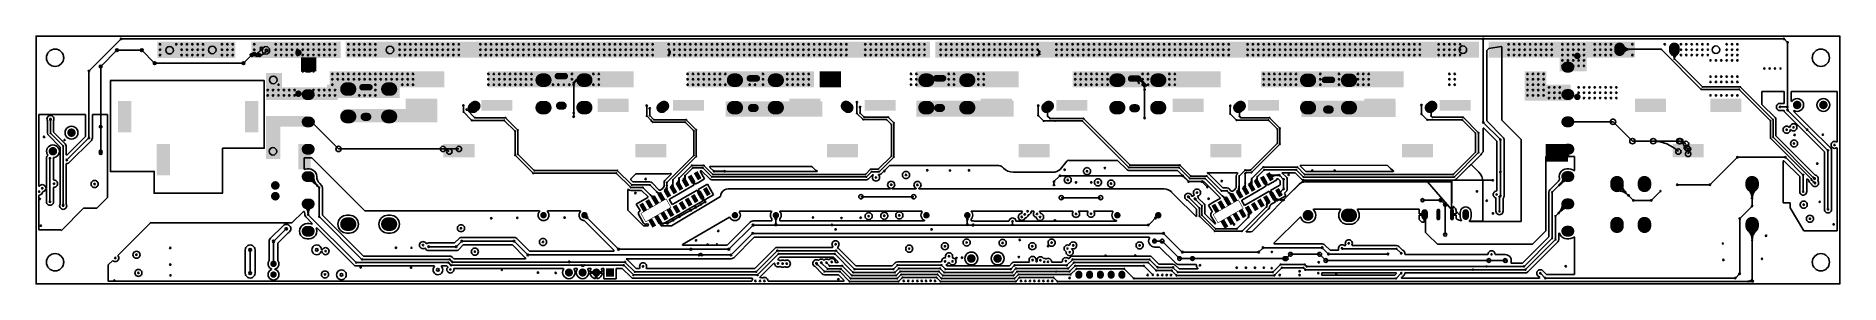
# Model space of a CAD drawing. Header units: inches. Extents: x 32166 to 66782, y 2386 to 7162.
# Drawn here: x 66447.3 to 66782.4, y 7116.2 to 7162.3 of the extents above; entities that cross this region are included whole.
import ezdxf

# ---------------------------------------------------------------- set-up
doc = ezdxf.new("R2010")
doc.units = ezdxf.units.IN
doc.header["$LTSCALE"] = 0.64311
doc.header["$MEASUREMENT"] = 0
for name, color, linetype in [('KEEPOUTLAYER', 6, 'CONTINUOUS'), ('MIDLAYER2', 76, 'CONTINUOUS'), ('MULTILAYER', 9, 'CONTINUOUS')]:
    doc.layers.add(name, color=color, linetype=linetype)

msp = doc.modelspace()

# ---------------------------------------------------------------- linework, layer by layer
at = {"layer": 'KEEPOUTLAYER'}
for p, q in [((66447.37, 7162.24), (66782.37, 7162.24)), ((66447.37, 7116.24), (66447.37, 7162.24)), ((66782.37, 7116.24), (66782.37, 7162.24)), ((66461.16, 7153.99), (66489.7, 7153.99)), ((66461.16, 7137.11), (66461.16, 7153.99)), ((66489.7, 7153.58), (66489.7, 7153.99)), ((66489.7, 7141.41), (66489.7, 7153.58)), ((66481.99, 7133.08), (66481.99, 7141.41)), ((66481.99, 7141.41), (66489.7, 7141.41)), ((66461.16, 7137.11), (66469.26, 7137.11)), ((66469.26, 7133.08), (66469.26, 7137.11)), ((66469.26, 7133.08), (66481.99, 7133.08)), ((66600.56, 7132.41), (66610.36, 7132.41)), ((66637.77, 7132.24), (66645.07, 7132.24)), ((66704.87, 7131.77), (66708.25, 7131.77)), ((66708.25, 7131.77), (66709.08, 7130.94)), ((66709.08, 7125.39), (66709.08, 7130.94)), ((66447.37, 7116.24), (66782.37, 7116.24))]:
    msp.add_line(p, q, dxfattribs=at)
at = {"layer": 'KEEPOUTLAYER', "const_width": 0.1}
for points in [[(66559.69, 7129.31), (66564.37, 7132.01)], [(66560.59, 7127.75), (66565.27, 7130.45)], [(66564.37, 7132.01), (66565.27, 7130.45)], [(66665.98, 7129.12), (66670.66, 7131.82)], [(66666.88, 7127.56), (66671.56, 7130.26)], [(66670.66, 7131.82), (66671.56, 7130.26)], [(66559.69, 7129.31), (66560.59, 7127.75)], [(66665.98, 7129.12), (66666.88, 7127.56)]]:
    msp.add_lwpolyline(points, dxfattribs=at)
at = {"layer": 'KEEPOUTLAYER', "const_width": 0.05}
for points in [[(66564.36, 7132.03, 1), (66564.38, 7131.99, 1)], [(66564.36, 7132.03, 1), (66564.38, 7131.99, 1)], [(66565.26, 7130.47, 1), (66565.28, 7130.43, 1)], [(66565.26, 7130.47, 1), (66565.28, 7130.43, 1)], [(66670.65, 7131.84, 1), (66670.67, 7131.8, 1)], [(66670.65, 7131.84, 1), (66670.67, 7131.8, 1)], [(66671.55, 7130.28, 1), (66671.57, 7130.24, 1)], [(66671.55, 7130.28, 1), (66671.57, 7130.24, 1)], [(66559.68, 7129.33, 1), (66559.7, 7129.29, 1)], [(66559.68, 7129.33, 1), (66559.7, 7129.29, 1)], [(66560.58, 7127.77, 1), (66560.6, 7127.73, 1)], [(66560.58, 7127.77, 1), (66560.6, 7127.73, 1)], [(66665.97, 7129.14, 1), (66665.99, 7129.1, 1)], [(66665.97, 7129.14, 1), (66665.99, 7129.1, 1)], [(66666.87, 7127.58, 1), (66666.89, 7127.54, 1)], [(66666.87, 7127.58, 1), (66666.89, 7127.54, 1)]]:
    msp.add_lwpolyline(points, format="xyb", close=True, dxfattribs=at)
at = {"layer": 'KEEPOUTLAYER'}
for centre, radius, start, end in [((66447.37, 7162.24), 0.025, 0, 180), ((66447.37, 7162.24), 0.025, 0, 180), ((66447.37, 7162.24), 0.025, 180, 0), ((66447.37, 7162.24), 0.025, 180, 0), ((66782.37, 7162.24), 0.0318, 0, 180), ((66782.37, 7162.24), 0.0318, 180, 0), ((66782.37, 7162.24), 0.025, 0, 180), ((66782.37, 7162.24), 0.025, 180, 0), ((66449.27, 7158.24), 0.0318, 0, 180), ((66449.27, 7158.24), 0.0318, 180, 0), ((66450.87, 7158.24), 1.6, 0, 180), ((66450.87, 7158.24), 1.6, 180, 0), ((66452.47, 7158.24), 0.0318, 0, 180), ((66452.47, 7158.24), 0.0318, 180, 0), ((66777.27, 7158.24), 0.0318, 0, 180), ((66777.27, 7158.24), 0.0318, 180, 0), ((66778.87, 7158.24), 1.6, 0, 180), ((66778.87, 7158.24), 1.6, 180, 0), ((66780.47, 7158.24), 0.0318, 0, 180), ((66780.47, 7158.24), 0.0318, 180, 0), ((66461.16, 7153.99), 0.025, 0, 180), ((66461.16, 7153.99), 0.025, 0, 180), ((66461.16, 7153.99), 0.025, 180, 0), ((66461.16, 7153.99), 0.025, 180, 0), ((66489.7, 7153.99), 0.025, 0, 180), ((66489.7, 7153.99), 0.025, 0, 180), ((66489.7, 7153.99), 0.025, 180, 0), ((66489.7, 7153.99), 0.025, 180, 0), ((66489.7, 7153.58), 0.025, 0, 180), ((66489.7, 7153.58), 0.025, 0, 180), ((66489.7, 7153.58), 0.025, 180, 0), ((66489.7, 7153.58), 0.025, 180, 0), ((66481.99, 7141.41), 0.025, 0, 180), ((66481.99, 7141.41), 0.025, 0, 180), ((66481.99, 7141.41), 0.025, 180, 0), ((66481.99, 7141.41), 0.025, 180, 0), ((66489.7, 7141.41), 0.025, 0, 180), ((66489.7, 7141.41), 0.025, 0, 180), ((66489.7, 7141.41), 0.025, 180, 0), ((66489.7, 7141.41), 0.025, 180, 0), ((66461.16, 7137.11), 0.025, 0, 180), ((66461.16, 7137.11), 0.025, 0, 180), ((66461.16, 7137.11), 0.025, 180, 0), ((66461.16, 7137.11), 0.025, 180, 0), ((66469.26, 7137.11), 0.025, 0, 180), ((66469.26, 7137.11), 0.025, 0, 180), ((66469.26, 7137.11), 0.025, 180, 0), ((66469.26, 7137.11), 0.025, 180, 0), ((66469.26, 7133.08), 0.025, 0, 180), ((66469.26, 7133.08), 0.025, 0, 180), ((66469.26, 7133.08), 0.025, 180, 0), ((66469.26, 7133.08), 0.025, 180, 0), ((66481.99, 7133.08), 0.025, 0, 180), ((66481.99, 7133.08), 0.025, 0, 180), ((66481.99, 7133.08), 0.025, 180, 0), ((66481.99, 7133.08), 0.025, 180, 0), ((66600.56, 7132.41), 0.4, 0, 180), ((66600.56, 7132.41), 0.4, 180, 0), ((66610.36, 7132.41), 0.4, 0, 180), ((66610.36, 7132.41), 0.4, 180, 0), ((66637.77, 7132.24), 0.4, 0, 180), ((66637.77, 7132.24), 0.4, 180, 0), ((66645.07, 7132.24), 0.4, 0, 180), ((66645.07, 7132.24), 0.4, 180, 0), ((66704.87, 7131.77), 0.3, 0, 180), ((66704.87, 7131.77), 0.3, 180, 0), ((66708.25, 7131.77), 0.3, 0, 180), ((66708.25, 7131.77), 0.3, 0, 180), ((66708.25, 7131.77), 0.3, 180, 0), ((66708.25, 7131.77), 0.3, 180, 0), ((66709.08, 7130.94), 0.3, 0, 180), ((66709.08, 7130.94), 0.3, 0, 180), ((66709.08, 7130.94), 0.3, 180, 0), ((66709.08, 7130.94), 0.3, 180, 0), ((66709.08, 7125.39), 0.3, 0, 180), ((66709.08, 7125.39), 0.3, 180, 0), ((66449.27, 7120.24), 0.0318, 0, 180), ((66449.27, 7120.24), 0.0318, 180, 0), ((66450.87, 7120.24), 1.6, 0, 180), ((66450.87, 7120.24), 1.6, 180, 0), ((66452.47, 7120.24), 0.0318, 0, 180), ((66452.47, 7120.24), 0.0318, 180, 0), ((66777.27, 7120.24), 0.0318, 0, 180), ((66777.27, 7120.24), 0.0318, 180, 0), ((66778.87, 7120.24), 1.6, 0, 180), ((66778.87, 7120.24), 1.6, 180, 0), ((66780.47, 7120.24), 0.0318, 0, 180), ((66780.47, 7120.24), 0.0318, 180, 0), ((66447.37, 7116.24), 0.0318, 0, 180), ((66447.37, 7116.24), 0.0318, 180, 0), ((66447.37, 7116.24), 0.025, 0, 180), ((66447.37, 7116.24), 0.025, 180, 0), ((66782.37, 7116.24), 0.0318, 0, 180), ((66782.37, 7116.24), 0.0318, 0, 180), ((66782.37, 7116.24), 0.0318, 180, 0), ((66782.37, 7116.24), 0.0318, 180, 0)]:
    msp.add_arc(centre, radius, start, end, dxfattribs=at)
at = {"layer": 'MIDLAYER2'}
for p, q in [((66457.15, 7155.77), (66463.12, 7161.74)), ((66463.12, 7161.74), (66716.15, 7161.74)), ((66716.15, 7146.22), (66716.15, 7161.74)), ((66716.15, 7161.74), (66772.02, 7161.74)), ((66717.19, 7159.95), (66719.51, 7160.36)), ((66719.51, 7160.36), (66719.6, 7160.28)), ((66772.02, 7161.74), (66772.68, 7161.08)), ((66772.68, 7148.51), (66772.68, 7161.08)), ((66459.34, 7156.62), (66462.37, 7159.64)), ((66462.37, 7159.64), (66466.97, 7159.64)), ((66466.97, 7159.64), (66469.37, 7157.24)), ((66469.37, 7157.24), (66485.87, 7157.24)), ((66485.87, 7157.24), (66487.37, 7158.74)), ((66487.37, 7158.74), (66488.37, 7158.74)), ((66716.81, 7159.57), (66717.19, 7159.95)), ((66716.81, 7146.49), (66716.81, 7159.57)), ((66719.6, 7160.28), (66719.6, 7146.67)), ((66742.22, 7159.82), (66749.21, 7159.82)), ((66749.21, 7159.82), (66756.66, 7152.37)), ((66751.65, 7158.02), (66751.65, 7159.82)), ((66751.65, 7158.02), (66756.85, 7152.82)), ((66457.15, 7143.35), (66457.15, 7155.77)), ((66459.34, 7145.44), (66459.34, 7156.62)), ((66547.2, 7153.57), (66547.72, 7154.08)), ((66547.72, 7154.08), (66549.2, 7154.08)), ((66651.39, 7154.37), (66652.24, 7154.37)), ((66652.24, 7154.37), (66653.25, 7153.36)), ((66547.2, 7147.97), (66547.2, 7153.57)), ((66653.25, 7147.04), (66653.25, 7153.36)), ((66756.66, 7152.37), (66763.71, 7152.37)), ((66756.85, 7152.82), (66763.9, 7152.82)), ((66763.71, 7152.37), (66769.54, 7146.54)), ((66763.9, 7152.82), (66769.99, 7146.73)), ((66767.93, 7149.55), (66767.93, 7152)), ((66767.93, 7152), (66772.03, 7152)), ((66772.03, 7152), (66772.03, 7149.75)), ((66773.34, 7150.16), (66773.34, 7152)), ((66773.34, 7152), (66781.9, 7152)), ((66773.61, 7150.32), (66773.46, 7150.12)), ((66773.86, 7150.51), (66773.61, 7150.32)), ((66774.15, 7150.63), (66773.86, 7150.51)), ((66774.46, 7150.67), (66774.15, 7150.63)), ((66774.77, 7150.63), (66774.46, 7150.67)), ((66775.05, 7150.51), (66774.77, 7150.63)), ((66775.3, 7150.32), (66775.05, 7150.51)), ((66775.49, 7150.07), (66775.3, 7150.32)), ((66778.49, 7150.32), (66778.3, 7150.07)), ((66778.73, 7150.51), (66778.49, 7150.32)), ((66779.02, 7150.63), (66778.73, 7150.51)), ((66779.33, 7150.67), (66779.02, 7150.63)), ((66779.64, 7150.63), (66779.33, 7150.67)), ((66779.93, 7150.51), (66779.64, 7150.63)), ((66780.18, 7150.32), (66779.93, 7150.51)), ((66780.37, 7150.07), (66780.18, 7150.32)), ((66781.9, 7152), (66781.9, 7142.62)), ((66447.83, 7134.4), (66447.83, 7147.7)), ((66447.83, 7147.7), (66456.5, 7147.7)), ((66449.38, 7147.02), (66449.36, 7146.85)), ((66449.45, 7147.18), (66449.38, 7147.02)), ((66449.55, 7147.31), (66449.45, 7147.18)), ((66449.69, 7147.42), (66449.55, 7147.31)), ((66449.84, 7147.48), (66449.69, 7147.42)), ((66450.01, 7147.51), (66449.84, 7147.48)), ((66450.18, 7147.48), (66450.01, 7147.51)), ((66450.34, 7147.42), (66450.18, 7147.48)), ((66450.48, 7147.31), (66450.34, 7147.42)), ((66450.58, 7147.18), (66450.48, 7147.31)), ((66450.65, 7147.02), (66450.58, 7147.18)), ((66450.67, 7146.85), (66450.65, 7147.02)), ((66456.5, 7147.7), (66456.5, 7143.62)), ((66457.81, 7143.35), (66457.81, 7147.7)), ((66457.81, 7147.7), (66460.62, 7147.7)), ((66460.62, 7147.7), (66460.62, 7132.3)), ((66526.73, 7148.16), (66526.73, 7149.37)), ((66526.73, 7148.16), (66528.3, 7146.6)), ((66527.33, 7148.61), (66528.85, 7147.1)), ((66528.85, 7147.1), (66534.53, 7147.1)), ((66534.53, 7147.1), (66536.82, 7144.81)), ((66547.2, 7147.97), (66547.2, 7147.97)), ((66547.2, 7147.28), (66547.2, 7147.97)), ((66560.76, 7147.43), (66560.76, 7149.36)), ((66560.76, 7147.43), (66561.62, 7146.57)), ((66561.33, 7147.5), (66561.33, 7148.83)), ((66561.33, 7147.5), (66562.11, 7146.72)), ((66599.8, 7149.97), (66599.82, 7149.99)), ((66599.8, 7147.91), (66599.8, 7149.97)), ((66599.8, 7147.91), (66600.97, 7146.75)), ((66600.4, 7147.95), (66600.4, 7149.08)), ((66600.4, 7147.95), (66601.15, 7147.2)), ((66601.15, 7147.2), (66605.61, 7147.2)), ((66605.61, 7147.2), (66606.67, 7146.14)), ((66633.49, 7147.51), (66633.49, 7149.36)), ((66633.49, 7147.51), (66634.5, 7146.5)), ((66635.24, 7147.4), (66635.24, 7149.11)), ((66635.24, 7147.4), (66635.69, 7146.95)), ((66635.69, 7146.95), (66641.89, 7146.95)), ((66641.89, 7146.95), (66650.55, 7138.29)), ((66669.15, 7147.8), (66669.15, 7149.31)), ((66669.15, 7147.8), (66670.32, 7146.64)), ((66670.88, 7147.36), (66670.88, 7149.11)), ((66670.88, 7147.36), (66671.15, 7147.09)), ((66671.15, 7147.09), (66676.44, 7147.09)), ((66676.44, 7147.09), (66678.37, 7145.16)), ((66704.67, 7147.77), (66704.67, 7149.44)), ((66704.67, 7147.77), (66705.74, 7146.7)), ((66706.46, 7147.45), (66706.46, 7149.11)), ((66706.46, 7147.45), (66706.73, 7147.18)), ((66706.73, 7147.18), (66712.41, 7147.18)), ((66712.41, 7147.18), (66715.29, 7144.3)), ((66770.37, 7147.11), (66767.93, 7149.55)), ((66770.49, 7146.94), (66770.37, 7147.11)), ((66770.53, 7146.73), (66770.49, 7146.94)), ((66770.62, 7149.26), (66770.6, 7149.09)), ((66770.6, 7149.09), (66770.62, 7148.92)), ((66770.69, 7149.42), (66770.62, 7149.26)), ((66770.62, 7148.92), (66770.69, 7148.76)), ((66770.79, 7149.55), (66770.69, 7149.42)), ((66770.69, 7148.76), (66770.79, 7148.63)), ((66770.93, 7149.66), (66770.79, 7149.55)), ((66770.79, 7148.63), (66770.93, 7148.52)), ((66771.08, 7149.72), (66770.93, 7149.66)), ((66770.93, 7148.52), (66771.08, 7148.46)), ((66771.25, 7149.75), (66771.08, 7149.72)), ((66771.08, 7148.46), (66771.25, 7148.43)), ((66772.03, 7149.75), (66771.25, 7149.75)), ((66771.25, 7149.09), (66772.62, 7149.09)), ((66771.25, 7148.43), (66772.04, 7148.43)), ((66772.04, 7148.43), (66772.05, 7148.34)), ((66772.05, 7148.34), (66772.08, 7148.27)), ((66772.08, 7148.27), (66772.12, 7148.18)), ((66772.12, 7148.18), (66772.22, 7148.05)), ((66772.22, 7148.05), (66775.86, 7144.41)), ((66772.68, 7148.51), (66776.32, 7144.87)), ((66773.46, 7150.12), (66773.34, 7150.16)), ((66773.8, 7148.32), (66773.87, 7148.43)), ((66776.78, 7145.34), (66773.8, 7148.32)), ((66773.87, 7148.43), (66774.15, 7148.31)), ((66774.15, 7148.31), (66774.46, 7148.27)), ((66774.46, 7148.27), (66774.77, 7148.31)), ((66774.77, 7148.31), (66775.05, 7148.43)), ((66775.05, 7148.43), (66775.3, 7148.62)), ((66775.3, 7148.62), (66775.49, 7148.87)), ((66775.61, 7149.78), (66775.49, 7150.07)), ((66775.49, 7148.87), (66775.61, 7149.16)), ((66775.65, 7149.47), (66775.61, 7149.78)), ((66775.61, 7149.16), (66775.65, 7149.47)), ((66778.18, 7149.78), (66778.13, 7149.47)), ((66778.13, 7149.47), (66778.18, 7149.16)), ((66778.3, 7150.07), (66778.18, 7149.78)), ((66778.18, 7149.16), (66778.3, 7148.87)), ((66778.3, 7148.87), (66778.49, 7148.62)), ((66778.49, 7148.62), (66778.73, 7148.43)), ((66778.73, 7148.43), (66779.02, 7148.31)), ((66779.02, 7148.31), (66779.33, 7148.27)), ((66779.33, 7148.27), (66779.64, 7148.31)), ((66779.64, 7148.31), (66779.93, 7148.43)), ((66779.93, 7148.43), (66780.18, 7148.62)), ((66780.18, 7148.62), (66780.37, 7148.87)), ((66780.49, 7149.78), (66780.37, 7150.07)), ((66780.37, 7148.87), (66780.49, 7149.16)), ((66780.53, 7149.47), (66780.49, 7149.78)), ((66780.49, 7149.16), (66780.53, 7149.47)), ((66449.36, 7146.85), (66449.38, 7146.68)), ((66449.38, 7146.68), (66449.45, 7146.52)), ((66449.45, 7146.52), (66449.48, 7146.48)), ((66449.48, 7146.48), (66449.48, 7144.21)), ((66449.48, 7144.21), (66449.48, 7144.21)), ((66449.48, 7144.21), (66449.48, 7144.21)), ((66449.48, 7144.21), (66449.52, 7144)), ((66449.52, 7144), (66449.63, 7143.83)), ((66449.63, 7143.83), (66451.84, 7141.63)), ((66450.01, 7144.21), (66450.01, 7146.85)), ((66450.01, 7144.21), (66452.37, 7141.85)), ((66450.55, 7146.48), (66450.58, 7146.52)), ((66450.55, 7144.43), (66450.55, 7146.48)), ((66452.75, 7142.23), (66450.55, 7144.43)), ((66450.58, 7146.52), (66450.65, 7146.68)), ((66450.65, 7146.68), (66450.67, 7146.85)), ((66452.76, 7144.62), (66452.72, 7144.31)), ((66452.72, 7144.31), (66452.76, 7144)), ((66452.88, 7144.91), (66452.76, 7144.62)), ((66452.76, 7144), (66452.88, 7143.72)), ((66453.07, 7145.16), (66452.88, 7144.91)), ((66452.88, 7143.72), (66453.07, 7143.47)), ((66456.5, 7143.62), (66453.03, 7140.15)), ((66453.32, 7145.35), (66453.07, 7145.16)), ((66453.61, 7145.47), (66453.32, 7145.35)), ((66453.92, 7145.51), (66453.61, 7145.47)), ((66454.23, 7145.47), (66453.92, 7145.51)), ((66454.52, 7145.35), (66454.23, 7145.47)), ((66454.76, 7145.16), (66454.52, 7145.35)), ((66454.96, 7144.91), (66454.76, 7145.16)), ((66454.76, 7143.47), (66454.96, 7143.72)), ((66455.07, 7144.62), (66454.96, 7144.91)), ((66454.96, 7143.72), (66455.07, 7144)), ((66455.12, 7144.31), (66455.07, 7144.62)), ((66455.07, 7144), (66455.12, 7144.31)), ((66459.34, 7140.84), (66459.34, 7145.44)), ((66497.88, 7146.32), (66498.49, 7146.32)), ((66498.49, 7146.32), (66503.52, 7141.3)), ((66528.3, 7146.6), (66534.32, 7146.6)), ((66534.32, 7146.6), (66536.32, 7144.6)), ((66536.32, 7140.13), (66536.32, 7144.6)), ((66536.82, 7140.34), (66536.82, 7144.81)), ((66561.62, 7146.54), (66561.62, 7146.57)), ((66561.62, 7146.54), (66561.89, 7146.27)), ((66561.89, 7146.27), (66567.9, 7146.27)), ((66562.11, 7146.72), (66568.09, 7146.72)), ((66567.9, 7146.27), (66569.52, 7144.65)), ((66568.09, 7146.72), (66569.97, 7144.84)), ((66569.52, 7140.06), (66569.52, 7144.65)), ((66569.97, 7139.87), (66569.97, 7144.84)), ((66600.97, 7146.75), (66605.28, 7146.75)), ((66605.28, 7146.75), (66606.22, 7145.81)), ((66606.22, 7139.98), (66606.22, 7145.81)), ((66606.67, 7139.79), (66606.67, 7146.14)), ((66634.5, 7146.5), (66636.64, 7146.5)), ((66636.64, 7146.5), (66641.67, 7146.5)), ((66641.67, 7146.5), (66650.33, 7137.84)), ((66670.32, 7146.64), (66676.26, 7146.64)), ((66676.26, 7146.64), (66677.92, 7144.97)), ((66677.92, 7142.37), (66677.92, 7144.97)), ((66678.37, 7142.18), (66678.37, 7145.16)), ((66705.74, 7146.7), (66712.22, 7146.7)), ((66712.22, 7146.7), (66714.69, 7144.22)), ((66714.69, 7140.69), (66714.69, 7144.22)), ((66715.29, 7140.61), (66715.29, 7144.3)), ((66716.15, 7146.22), (66719.35, 7143.02)), ((66716.15, 7145.13), (66716.27, 7145.18)), ((66716.15, 7140.77), (66716.15, 7145.13)), ((66716.27, 7145.18), (66718.7, 7142.75)), ((66719.82, 7143.48), (66716.81, 7146.49)), ((66719.6, 7146.67), (66720.99, 7145.28)), ((66720.99, 7145.28), (66723.19, 7143.08)), ((66731.87, 7146.34), (66740.27, 7146.34)), ((66740.27, 7146.34), (66743.87, 7142.74)), ((66769.54, 7143.3), (66769.54, 7146.54)), ((66769.99, 7143.49), (66769.99, 7146.73)), ((66770.53, 7143.71), (66770.53, 7146.73)), ((66777.83, 7136.41), (66770.53, 7143.71)), ((66771.88, 7145.03), (66771.85, 7144.86)), ((66771.85, 7144.86), (66771.88, 7144.7)), ((66771.94, 7145.19), (66771.88, 7145.03)), ((66771.88, 7144.7), (66771.94, 7144.54)), ((66772.05, 7145.33), (66771.94, 7145.19)), ((66771.94, 7144.54), (66772.05, 7144.4)), ((66772.18, 7145.43), (66772.05, 7145.33)), ((66772.05, 7144.4), (66772.18, 7144.3)), ((66772.34, 7145.5), (66772.18, 7145.43)), ((66772.18, 7144.3), (66772.34, 7144.23)), ((66772.51, 7145.52), (66772.34, 7145.5)), ((66772.34, 7144.23), (66772.51, 7144.21)), ((66772.68, 7145.5), (66772.51, 7145.52)), ((66772.51, 7144.21), (66772.68, 7144.23)), ((66772.84, 7145.43), (66772.68, 7145.5)), ((66772.68, 7144.23), (66772.84, 7144.3)), ((66772.97, 7145.33), (66772.84, 7145.43)), ((66772.84, 7144.3), (66772.97, 7144.4)), ((66773, 7145.29), (66772.97, 7145.33)), ((66772.97, 7144.4), (66773.08, 7144.54)), ((66773.13, 7145.32), (66773, 7145.29)), ((66773, 7145.29), (66773, 7145.29)), ((66773.08, 7144.54), (66773.14, 7144.7)), ((66773.15, 7145.47), (66773.13, 7145.32)), ((66773.14, 7144.7), (66773.16, 7144.85)), ((66773.21, 7145.63), (66773.15, 7145.47)), ((66773.16, 7144.85), (66773.28, 7144.88)), ((66773.32, 7145.77), (66773.21, 7145.63)), ((66773.28, 7144.88), (66773.28, 7144.88)), ((66773.28, 7144.88), (66773.32, 7144.84)), ((66773.45, 7145.87), (66773.32, 7145.77)), ((66773.32, 7144.84), (66773.45, 7144.74)), ((66773.61, 7145.94), (66773.45, 7145.87)), ((66773.45, 7144.74), (66773.61, 7144.67)), ((66773.78, 7145.96), (66773.61, 7145.94)), ((66773.61, 7144.67), (66773.78, 7144.65)), ((66773.95, 7145.94), (66773.78, 7145.96)), ((66773.78, 7144.65), (66773.95, 7144.67)), ((66774.11, 7145.87), (66773.95, 7145.94)), ((66773.95, 7144.67), (66774.11, 7144.74)), ((66774.24, 7145.77), (66774.11, 7145.87)), ((66774.11, 7144.74), (66774.24, 7144.84)), ((66774.35, 7145.63), (66774.24, 7145.77)), ((66774.24, 7144.84), (66774.35, 7144.98)), ((66774.41, 7145.47), (66774.35, 7145.63)), ((66774.35, 7144.98), (66774.41, 7145.14)), ((66774.43, 7145.3), (66774.41, 7145.47)), ((66774.41, 7145.14), (66774.43, 7145.3)), ((66775.86, 7144.41), (66775.86, 7144.41)), ((66775.86, 7144.41), (66779.53, 7140.74)), ((66776.32, 7144.87), (66780.18, 7141.01)), ((66780.65, 7141.47), (66776.78, 7145.34)), ((66776.78, 7145.34), (66776.78, 7145.34)), ((66449.31, 7141.18), (66449.27, 7140.87)), ((66449.27, 7140.87), (66449.31, 7140.56)), ((66449.43, 7141.46), (66449.31, 7141.18)), ((66449.31, 7140.56), (66449.43, 7140.27)), ((66449.62, 7141.71), (66449.43, 7141.46)), ((66449.43, 7140.27), (66449.56, 7140.11)), ((66449.87, 7141.9), (66449.62, 7141.71)), ((66450.16, 7142.02), (66449.87, 7141.9)), ((66450.47, 7142.06), (66450.16, 7142.02)), ((66450.78, 7142.02), (66450.47, 7142.06)), ((66451.07, 7141.9), (66450.78, 7142.02)), ((66451.32, 7141.71), (66451.07, 7141.9)), ((66451.51, 7141.46), (66451.32, 7141.71)), ((66451.32, 7140.02), (66451.51, 7140.27)), ((66451.63, 7141.18), (66451.51, 7141.46)), ((66451.51, 7140.27), (66451.63, 7140.56)), ((66451.67, 7140.87), (66451.63, 7141.18)), ((66451.63, 7140.56), (66451.67, 7140.87)), ((66451.84, 7141.63), (66451.84, 7131.1)), ((66452.37, 7130.73), (66452.37, 7141.85)), ((66452.87, 7142.06), (66452.75, 7142.23)), ((66452.91, 7141.85), (66452.87, 7142.06)), ((66452.91, 7140.2), (66452.91, 7141.85)), ((66453.04, 7139.24), (66457.15, 7143.35)), ((66453.07, 7143.47), (66453.32, 7143.28)), ((66453.32, 7143.28), (66453.61, 7143.16)), ((66453.51, 7138.78), (66457.62, 7142.89)), ((66453.61, 7143.16), (66453.92, 7143.12)), ((66453.92, 7143.12), (66454.23, 7143.16)), ((66454.23, 7143.16), (66454.52, 7143.28)), ((66454.52, 7143.28), (66454.76, 7143.47)), ((66457.62, 7142.89), (66457.72, 7143.02)), ((66457.72, 7143.02), (66457.77, 7143.13)), ((66457.77, 7143.13), (66457.79, 7143.18)), ((66457.79, 7143.18), (66457.81, 7143.35)), ((66459.34, 7140.53), (66459.34, 7140.84)), ((66503.52, 7141.3), (66525.89, 7141.3)), ((66536.82, 7140.34), (66539.89, 7137.27)), ((66672.93, 7137.37), (66677.92, 7142.37)), ((66673.11, 7136.92), (66678.37, 7142.18)), ((66710.56, 7136.55), (66714.69, 7140.69)), ((66710.75, 7136.07), (66715.29, 7140.61)), ((66711.14, 7135.68), (66715.68, 7140.22)), ((66715.68, 7140.22), (66715.8, 7140.4)), ((66715.68, 7140.22), (66715.68, 7140.22)), ((66715.8, 7140.4), (66715.81, 7140.42)), ((66715.81, 7140.42), (66716.15, 7140.77)), ((66718.7, 7142.75), (66718.7, 7137)), ((66719.35, 7137), (66719.35, 7143.02)), ((66719.87, 7143.42), (66719.82, 7143.48)), ((66719.92, 7143.35), (66719.87, 7143.42)), ((66719.99, 7143.19), (66719.92, 7143.35)), ((66720.01, 7143.02), (66719.99, 7143.19)), ((66720.01, 7137), (66720.01, 7143.02)), ((66723.19, 7143.08), (66723.19, 7127.84)), ((66731.74, 7139.84), (66731.74, 7141.25)), ((66731.74, 7141.25), (66732, 7141.25)), ((66732, 7141.25), (66732, 7139.84)), ((66743.87, 7142.74), (66752.74, 7142.74)), ((66752.74, 7142.74), (66754.19, 7141.3)), ((66769.54, 7143.3), (66777.14, 7135.7)), ((66769.99, 7143.49), (66777.71, 7135.77)), ((66773.26, 7142.48), (66773.24, 7142.31)), ((66773.24, 7142.31), (66773.26, 7142.14)), ((66773.33, 7142.64), (66773.26, 7142.48)), ((66773.26, 7142.14), (66773.33, 7141.98)), ((66773.43, 7142.77), (66773.33, 7142.64)), ((66773.33, 7141.98), (66773.43, 7141.85)), ((66773.57, 7142.88), (66773.43, 7142.77)), ((66773.43, 7141.85), (66773.57, 7141.74)), ((66773.72, 7142.94), (66773.57, 7142.88)), ((66773.57, 7141.74), (66773.72, 7141.68)), ((66773.89, 7142.97), (66773.72, 7142.94)), ((66773.72, 7141.68), (66773.89, 7141.65)), ((66774.06, 7142.94), (66773.89, 7142.97)), ((66773.89, 7141.65), (66774.06, 7141.68)), ((66774.22, 7142.88), (66774.06, 7142.94)), ((66774.06, 7141.68), (66774.22, 7141.74)), ((66774.36, 7142.77), (66774.22, 7142.88)), ((66774.22, 7141.74), (66774.36, 7141.85)), ((66774.46, 7142.64), (66774.36, 7142.77)), ((66774.36, 7141.85), (66774.46, 7141.98)), ((66774.53, 7142.48), (66774.46, 7142.64)), ((66774.46, 7141.98), (66774.53, 7142.14)), ((66774.55, 7142.31), (66774.53, 7142.48)), ((66774.53, 7142.14), (66774.55, 7142.31)), ((66779.53, 7140.74), (66779.53, 7130.07)), ((66780.18, 7130.07), (66780.18, 7141.01)), ((66780.7, 7141.41), (66780.65, 7141.47)), ((66780.75, 7141.34), (66780.7, 7141.41)), ((66780.77, 7142.21), (66780.75, 7142.04)), ((66780.75, 7142.04), (66780.77, 7141.87)), ((66780.82, 7141.18), (66780.75, 7141.34)), ((66780.84, 7142.37), (66780.77, 7142.21)), ((66780.77, 7141.87), (66780.84, 7141.71)), ((66780.84, 7141.01), (66780.82, 7141.18)), ((66780.94, 7142.5), (66780.84, 7142.37)), ((66780.84, 7141.71), (66780.94, 7141.58)), ((66780.84, 7130.07), (66780.84, 7141.01)), ((66781.08, 7142.61), (66780.94, 7142.5)), ((66780.94, 7141.58), (66781.08, 7141.47)), ((66781.23, 7142.67), (66781.08, 7142.61)), ((66781.08, 7141.47), (66781.23, 7141.41)), ((66781.4, 7142.7), (66781.23, 7142.67)), ((66781.23, 7141.41), (66781.4, 7141.38)), ((66781.57, 7142.67), (66781.4, 7142.7)), ((66781.4, 7141.38), (66781.57, 7141.41)), ((66781.73, 7142.61), (66781.57, 7142.67)), ((66781.57, 7141.41), (66781.73, 7141.47)), ((66781.79, 7142.56), (66781.73, 7142.61)), ((66781.73, 7141.47), (66781.79, 7141.51)), ((66781.9, 7142.62), (66781.79, 7142.56)), ((66781.79, 7141.51), (66781.9, 7141.46)), ((66781.9, 7141.46), (66781.9, 7126.09)), ((66449.29, 7139.74), (66449.27, 7139.57)), ((66449.27, 7139.57), (66449.27, 7134.07)), ((66449.36, 7139.9), (66449.29, 7139.74)), ((66449.46, 7140.03), (66449.36, 7139.9)), ((66449.56, 7140.11), (66449.46, 7140.03)), ((66449.92, 7131.48), (66449.92, 7139.57)), ((66450.56, 7139.68), (66450.78, 7139.71)), ((66450.58, 7139.57), (66450.56, 7139.68)), ((66450.58, 7135.58), (66450.58, 7139.57)), ((66450.78, 7139.71), (66451.07, 7139.83)), ((66451.07, 7139.83), (66451.32, 7140.02)), ((66453.03, 7140.15), (66452.91, 7140.2)), ((66452.91, 7138.51), (66453.01, 7138.59)), ((66452.91, 7131.1), (66452.91, 7138.51)), ((66453.01, 7138.59), (66453.04, 7138.58)), ((66453.04, 7138.58), (66453.21, 7138.61)), ((66453.21, 7138.61), (66453.28, 7138.63)), ((66453.28, 7138.63), (66453.37, 7138.67)), ((66453.37, 7138.67), (66453.51, 7138.78)), ((66497.11, 7137.56), (66497.11, 7139.67)), ((66497.11, 7139.67), (66498.57, 7139.67)), ((66497.22, 7137.49), (66497.11, 7137.56)), ((66497.31, 7137.52), (66497.22, 7137.49)), ((66497.68, 7137.57), (66497.31, 7137.52)), ((66498.08, 7137.57), (66497.68, 7137.57)), ((66498.44, 7137.52), (66498.08, 7137.57)), ((66498.78, 7137.38), (66498.44, 7137.52)), ((66498.57, 7139.67), (66508.43, 7129.81)), ((66499.08, 7137.16), (66498.78, 7137.38)), ((66499.3, 7136.87), (66499.08, 7137.16)), ((66499.44, 7136.53), (66499.3, 7136.87)), ((66536.32, 7140.13), (66539.69, 7136.77)), ((66539.89, 7137.27), (66555.31, 7137.27)), ((66555.31, 7137.27), (66557.98, 7134.6)), ((66564.51, 7135.05), (66569.52, 7140.06)), ((66565.64, 7135.54), (66569.97, 7139.87)), ((66566.77, 7135.85), (66569.16, 7138.24)), ((66567.89, 7136.34), (66569.34, 7137.79)), ((66569.16, 7138.24), (66571.37, 7138.24)), ((66569.34, 7137.79), (66571.18, 7137.79)), ((66570.68, 7137.14), (66570.74, 7137.25)), ((66571.5, 7135.72), (66570.68, 7137.14)), ((66570.74, 7137.25), (66570.96, 7137.25)), ((66570.96, 7137.25), (66572.5, 7135.71)), ((66571.18, 7137.79), (66572.88, 7136.09)), ((66571.37, 7138.24), (66573.07, 7136.55)), ((66572.45, 7137.93), (66572.49, 7138.05)), ((66573.29, 7137.08), (66572.45, 7137.93)), ((66572.49, 7138.05), (66581.11, 7138.04)), ((66573.27, 7137.16), (66575.26, 7137.16)), ((66592.41, 7137.08), (66573.29, 7137.08)), ((66581.11, 7138.04), (66591.18, 7138.04)), ((66591.18, 7138.04), (66591.19, 7138.05)), ((66591.18, 7138.04), (66591.18, 7138.04)), ((66591.19, 7138.05), (66591.39, 7138.01)), ((66591.39, 7138.01), (66591.57, 7137.89)), ((66591.57, 7137.89), (66591.74, 7137.7)), ((66591.74, 7137.7), (66591.73, 7137.7)), ((66591.73, 7137.7), (66592.12, 7137.38)), ((66592.12, 7137.38), (66592.44, 7137.21)), ((66592.44, 7137.21), (66592.41, 7137.08)), ((66601.38, 7136.55), (66602.36, 7137.52)), ((66601.57, 7136.09), (66602.54, 7137.07)), ((66602.36, 7137.52), (66603.77, 7137.52)), ((66602.54, 7137.07), (66603.95, 7137.07)), ((66603.77, 7137.52), (66606.22, 7139.98)), ((66603.95, 7137.07), (66606.67, 7139.79)), ((66604.33, 7136.69), (66605.85, 7138.21)), ((66605.85, 7138.21), (66621.88, 7138.2)), ((66608.47, 7136.92), (66608.37, 7136.79)), ((66608.61, 7137.03), (66608.47, 7136.92)), ((66608.76, 7137.09), (66608.61, 7137.03)), ((66608.93, 7137.12), (66608.76, 7137.09)), ((66609.1, 7137.09), (66608.93, 7137.12)), ((66609.26, 7137.03), (66609.1, 7137.09)), ((66609.4, 7136.92), (66609.26, 7137.03)), ((66609.5, 7136.79), (66609.4, 7136.92)), ((66621.88, 7138.2), (66626.17, 7138.2)), ((66626.17, 7138.2), (66626.17, 7138.21)), ((66626.17, 7138.21), (66626.4, 7138.18)), ((66626.17, 7138.2), (66626.17, 7138.2)), ((66626.4, 7138.18), (66626.61, 7138.09)), ((66626.61, 7138.09), (66626.8, 7137.95)), ((66626.8, 7137.95), (66627.02, 7137.71)), ((66627.02, 7137.71), (66627.01, 7137.71)), ((66627.01, 7137.71), (66627.4, 7137.39)), ((66627.4, 7137.39), (66627.84, 7137.15)), ((66627.84, 7137.15), (66628.32, 7137.01)), ((66628.32, 7137.01), (66628.82, 7136.96)), ((66628.82, 7136.96), (66635.92, 7136.97)), ((66635.92, 7136.97), (66636.24, 7136.97)), ((66636.24, 7136.96), (66636.6, 7137)), ((66636.24, 7136.97), (66636.24, 7136.96)), ((66636.6, 7137), (66636.95, 7137.1)), ((66636.95, 7137.1), (66637.27, 7137.27)), ((66637.27, 7137.27), (66637.55, 7137.5)), ((66637.55, 7137.5), (66638.8, 7139.02)), ((66638.8, 7139.02), (66638.81, 7139.03)), ((66638.8, 7139.02), (66638.8, 7139.02)), ((66638.8, 7139.02), (66638.8, 7139.02)), ((66638.81, 7139.03), (66638.97, 7139.14)), ((66638.97, 7139.14), (66639.17, 7139.18)), ((66639.17, 7139.18), (66639.18, 7139.17)), ((66639.18, 7139.17), (66648.23, 7139.17)), ((66641.93, 7137.33), (66641.91, 7137.16)), ((66641.91, 7137.16), (66641.93, 7136.99)), ((66642, 7137.49), (66641.93, 7137.33)), ((66641.93, 7136.99), (66642, 7136.83)), ((66642.1, 7137.62), (66642, 7137.49)), ((66642.24, 7137.73), (66642.1, 7137.62)), ((66642.39, 7137.79), (66642.24, 7137.73)), ((66642.56, 7137.82), (66642.39, 7137.79)), ((66642.73, 7137.79), (66642.56, 7137.82)), ((66642.89, 7137.73), (66642.73, 7137.79)), ((66643.03, 7137.62), (66642.89, 7137.73)), ((66643.13, 7137.49), (66643.03, 7137.62)), ((66643.2, 7137.33), (66643.13, 7137.49)), ((66643.13, 7136.83), (66643.2, 7136.99)), ((66643.22, 7137.16), (66643.2, 7137.33)), ((66643.2, 7136.99), (66643.22, 7137.16)), ((66648.23, 7139.17), (66649.95, 7137.46)), ((66649.95, 7137.46), (66650.12, 7137.34)), ((66650.12, 7137.34), (66650.33, 7137.3)), ((66650.33, 7137.84), (66659.61, 7137.84)), ((66650.33, 7137.3), (66659.38, 7137.3)), ((66650.55, 7138.29), (66659.79, 7138.29)), ((66659.38, 7137.3), (66661.26, 7135.43)), ((66659.61, 7137.84), (66661.64, 7135.81)), ((66659.79, 7138.29), (66661.82, 7136.26)), ((66664.92, 7136.77), (66664.94, 7136.9)), ((66664.94, 7136.9), (66665.33, 7136.86)), ((66665.33, 7136.86), (66669.45, 7136.87)), ((66669.45, 7136.87), (66670.5, 7136.87)), ((66670.5, 7136.87), (66670.54, 7136.75)), ((66670.8, 7136.25), (66671.93, 7137.37)), ((66671.93, 7137.37), (66672.93, 7137.37)), ((66671.93, 7136.74), (66672.11, 7136.92)), ((66672.11, 7136.92), (66673.11, 7136.92)), ((66673.14, 7135.78), (66675.27, 7137.9)), ((66674.18, 7136.14), (66675.47, 7137.42)), ((66675.27, 7137.9), (66681.62, 7137.9)), ((66675.47, 7137.42), (66681.42, 7137.42)), ((66679.54, 7136.1), (66678.77, 7136.87)), ((66678.77, 7136.87), (66678.77, 7136.87)), ((66678.77, 7136.87), (66681.19, 7136.87)), ((66681.19, 7136.87), (66682.38, 7135.68)), ((66681.42, 7137.42), (66682.77, 7136.07)), ((66681.62, 7137.9), (66682.97, 7136.55)), ((66682.17, 7138.13), (66682.22, 7138.25)), ((66683.2, 7137.1), (66682.17, 7138.13)), ((66682.22, 7138.25), (66698.34, 7138.24)), ((66699.48, 7137.1), (66683.2, 7137.1)), ((66698.34, 7138.24), (66698.92, 7137.66)), ((66698.92, 7137.66), (66698.91, 7137.66)), ((66698.91, 7137.66), (66699.3, 7137.34)), ((66699.3, 7137.34), (66699.51, 7137.22)), ((66699.51, 7137.22), (66699.48, 7137.1)), ((66711.14, 7135.68), (66713.86, 7138.4)), ((66713.86, 7138.4), (66713.9, 7138.4)), ((66713.9, 7138.4), (66715.32, 7136.98)), ((66715.32, 7136.98), (66715.32, 7136.98)), ((66715.32, 7136.98), (66715.34, 7136.98)), ((66715.34, 7136.98), (66715.65, 7136.61)), ((66718.7, 7137), (66718.7, 7137)), ((66718.7, 7137), (66718.7, 7137)), ((66718.7, 7137), (66718.7, 7133.53)), ((66719.35, 7132.54), (66719.35, 7137)), ((66719.35, 7137), (66719.35, 7137)), ((66720.01, 7132.54), (66720.01, 7137)), ((66720.01, 7137), (66720.01, 7137)), ((66720.01, 7137), (66720.01, 7137)), ((66727.78, 7126.05), (66727.78, 7139.86)), ((66727.78, 7139.86), (66731.54, 7139.86)), ((66730.45, 7136.88), (66730.31, 7136.54)), ((66730.67, 7137.17), (66730.45, 7136.88)), ((66730.97, 7137.4), (66730.67, 7137.17)), ((66731.31, 7137.54), (66730.97, 7137.4)), ((66731.67, 7137.59), (66731.31, 7137.54)), ((66731.54, 7139.86), (66731.67, 7139.84)), ((66731.67, 7139.84), (66731.74, 7139.84)), ((66732.07, 7137.59), (66731.67, 7137.59)), ((66732, 7139.84), (66732.07, 7139.84)), ((66732.07, 7139.84), (66732.2, 7139.86)), ((66732.44, 7137.54), (66732.07, 7137.59)), ((66732.2, 7139.86), (66733.09, 7139.86)), ((66732.78, 7137.4), (66732.44, 7137.54)), ((66732.99, 7137.23), (66732.78, 7137.4)), ((66733.1, 7137.29), (66732.99, 7137.23)), ((66733.09, 7139.86), (66733.09, 7139.86)), ((66733.09, 7139.86), (66733.09, 7139.86)), ((66733.09, 7139.86), (66733.1, 7139.86)), ((66733.1, 7139.86), (66733.1, 7137.29)), ((66758.25, 7134.64), (66763.36, 7139.75)), ((66763.36, 7139.75), (66772.28, 7139.75)), ((66771.85, 7131.28), (66771.85, 7139.09)), ((66771.85, 7139.09), (66772, 7139.09)), ((66772, 7139.09), (66774.93, 7136.17)), ((66772.28, 7139.75), (66775.58, 7136.44)), ((66447.95, 7134.36), (66447.83, 7134.4)), ((66448.03, 7134.46), (66447.95, 7134.36)), ((66448.17, 7134.57), (66448.03, 7134.46)), ((66448.32, 7134.63), (66448.17, 7134.57)), ((66448.49, 7134.66), (66448.32, 7134.63)), ((66448.66, 7134.63), (66448.49, 7134.66)), ((66448.82, 7134.57), (66448.66, 7134.63)), ((66448.96, 7134.46), (66448.82, 7134.57)), ((66448.82, 7133.43), (66448.96, 7133.54)), ((66449.06, 7134.33), (66448.96, 7134.46)), ((66448.96, 7133.54), (66449.06, 7133.67)), ((66449.13, 7134.17), (66449.06, 7134.33)), ((66449.06, 7133.67), (66449.13, 7133.83)), ((66449.14, 7134.06), (66449.13, 7134.17)), ((66449.13, 7133.83), (66449.14, 7133.94)), ((66449.19, 7134.06), (66449.14, 7134.06)), ((66449.14, 7133.94), (66449.19, 7133.94)), ((66449.27, 7134.07), (66449.19, 7134.06)), ((66449.19, 7134.06), (66449.19, 7134.06)), ((66449.19, 7133.94), (66449.19, 7133.94)), ((66449.19, 7133.94), (66449.27, 7133.93)), ((66449.27, 7133.93), (66449.27, 7131.48)), ((66450.67, 7135.49), (66450.58, 7135.58)), ((66450.58, 7134.1), (66450.67, 7134.19)), ((66450.58, 7131.48), (66450.58, 7134.1)), ((66450.68, 7135.5), (66450.67, 7135.49)), ((66450.67, 7134.19), (66450.68, 7134.18)), ((66450.85, 7135.47), (66450.68, 7135.5)), ((66450.68, 7134.18), (66450.85, 7134.21)), ((66451.01, 7135.41), (66450.85, 7135.47)), ((66450.85, 7134.21), (66451.01, 7134.27)), ((66451.15, 7135.3), (66451.01, 7135.41)), ((66451.01, 7134.27), (66451.15, 7134.38)), ((66451.25, 7135.17), (66451.15, 7135.3)), ((66451.15, 7134.38), (66451.25, 7134.51)), ((66451.32, 7135.01), (66451.25, 7135.17)), ((66451.25, 7134.51), (66451.32, 7134.67)), ((66451.34, 7134.84), (66451.32, 7135.01)), ((66451.32, 7134.67), (66451.34, 7134.84)), ((66457.58, 7134.94), (66457.56, 7134.77)), ((66457.56, 7134.77), (66457.58, 7134.6)), ((66457.65, 7135.1), (66457.58, 7134.94)), ((66457.58, 7134.6), (66457.65, 7134.44)), ((66457.75, 7135.23), (66457.65, 7135.1)), ((66457.65, 7134.44), (66457.75, 7134.31)), ((66457.89, 7135.34), (66457.75, 7135.23)), ((66457.75, 7134.31), (66457.89, 7134.2)), ((66458.04, 7135.4), (66457.89, 7135.34)), ((66457.89, 7134.2), (66458.04, 7134.14)), ((66458.21, 7135.43), (66458.04, 7135.4)), ((66458.04, 7134.14), (66458.21, 7134.11)), ((66458.38, 7135.4), (66458.21, 7135.43)), ((66458.21, 7134.11), (66458.38, 7134.14)), ((66458.54, 7135.34), (66458.38, 7135.4)), ((66458.38, 7134.14), (66458.54, 7134.2)), ((66458.68, 7135.23), (66458.54, 7135.34)), ((66458.54, 7134.2), (66458.68, 7134.31)), ((66458.78, 7135.1), (66458.68, 7135.23)), ((66458.68, 7134.31), (66458.78, 7134.44)), ((66458.85, 7134.94), (66458.78, 7135.1)), ((66458.78, 7134.44), (66458.85, 7134.6)), ((66458.87, 7134.77), (66458.85, 7134.94)), ((66458.85, 7134.6), (66458.87, 7134.77)), ((66497.88, 7136.16), (66499.94, 7134.09)), ((66499.49, 7136.16), (66499.44, 7136.53)), ((66499.48, 7136.13), (66499.49, 7136.16)), ((66499.52, 7135.81), (66499.48, 7136.13)), ((66499.62, 7135.47), (66499.52, 7135.81)), ((66499.79, 7135.15), (66499.62, 7135.47)), ((66499.96, 7134.94), (66499.79, 7135.15)), ((66499.94, 7128.71), (66499.94, 7134.09)), ((66500.02, 7134.89), (66499.96, 7134.94)), ((66500.38, 7134.53), (66500.02, 7134.89)), ((66500.02, 7134.89), (66500.02, 7134.89)), ((66500.02, 7134.89), (66500.02, 7134.89)), ((66500.02, 7134.89), (66500.02, 7134.89)), ((66500.51, 7134.33), (66500.38, 7134.53)), ((66500.56, 7134.09), (66500.51, 7134.33)), ((66500.56, 7128.96), (66500.56, 7134.09)), ((66539.69, 7136.77), (66555.11, 7136.77)), ((66555.11, 7136.79), (66555.12, 7136.79)), ((66555.12, 7136.79), (66557.79, 7134.12)), ((66557.24, 7133.74), (66557.36, 7133.79)), ((66557.24, 7129.92), (66557.24, 7133.74)), ((66557.36, 7133.79), (66557.41, 7133.74)), ((66557.41, 7133.74), (66557.58, 7133.63)), ((66557.58, 7133.63), (66557.79, 7133.59)), ((66557.79, 7135.71), (66558.56, 7136.48)), ((66557.79, 7135.58), (66557.79, 7135.71)), ((66558.22, 7135.16), (66557.79, 7135.58)), ((66557.79, 7134.12), (66560.06, 7134.12)), ((66557.79, 7133.59), (66559.83, 7133.59)), ((66557.98, 7134.6), (66561.36, 7134.6)), ((66561.36, 7135.16), (66558.22, 7135.16)), ((66558.56, 7136.49), (66558.71, 7136.6)), ((66558.56, 7136.48), (66558.56, 7136.49)), ((66558.56, 7136.48), (66558.56, 7136.48)), ((66558.71, 7136.6), (66558.88, 7136.67)), ((66558.88, 7136.67), (66559.07, 7136.7)), ((66559.07, 7136.7), (66564.6, 7136.69)), ((66559.83, 7133.59), (66560.99, 7132.43)), ((66560.06, 7134.12), (66562.26, 7131.92)), ((66561.57, 7135.12), (66561.36, 7135.16)), ((66561.36, 7134.6), (66563.39, 7132.57)), ((66561.75, 7135), (66561.57, 7135.12)), ((66563.03, 7133.71), (66561.75, 7135)), ((66563.12, 7133.66), (66563.03, 7133.71)), ((66563.23, 7133.64), (66563.12, 7133.66)), ((66563.24, 7133.64), (66563.23, 7133.64)), ((66563.28, 7133.63), (66563.24, 7133.64)), ((66563.24, 7133.64), (66563.24, 7133.64)), ((66563.59, 7133.81), (66563.28, 7133.63)), ((66563.67, 7133.86), (66563.59, 7133.81)), ((66563.59, 7133.81), (66563.59, 7133.81)), ((66563.79, 7134.05), (66563.67, 7133.88)), ((66563.67, 7133.88), (66563.67, 7133.86)), ((66563.8, 7134.05), (66563.79, 7134.05)), ((66563.79, 7134.05), (66563.79, 7134.05)), ((66563.94, 7134.25), (66563.8, 7134.05)), ((66563.98, 7134.45), (66563.94, 7134.25)), ((66564.02, 7135.26), (66563.98, 7135.05)), ((66563.98, 7135.05), (66563.98, 7134.45)), ((66564.13, 7135.43), (66564.02, 7135.26)), ((66565.36, 7136.65), (66564.13, 7135.43)), ((66564.51, 7133.22), (66564.51, 7135.05)), ((66564.6, 7136.69), (66564.83, 7136.69)), ((66564.83, 7136.68), (66565.21, 7136.73)), ((66564.83, 7136.69), (66564.83, 7136.68)), ((66565.21, 7136.73), (66565.29, 7136.76)), ((66565.29, 7136.76), (66565.36, 7136.65)), ((66565.64, 7133.87), (66565.64, 7135.54)), ((66566.73, 7132.97), (66568.12, 7133.77)), ((66566.77, 7134.52), (66566.77, 7135.85)), ((66567.89, 7135.17), (66567.89, 7136.34)), ((66568.12, 7133.77), (66568.99, 7134.27)), ((66568.12, 7133.77), (66568.12, 7133.77)), ((66568.12, 7133.77), (66568.12, 7133.77)), ((66568.99, 7135.6), (66569.21, 7135.73)), ((66569.57, 7134.61), (66568.99, 7135.6)), ((66568.99, 7134.27), (66569.57, 7134.61)), ((66568.99, 7134.27), (66568.99, 7134.27)), ((66569.21, 7135.73), (66569.79, 7134.73)), ((66569.79, 7134.73), (66570.37, 7135.07)), ((66570.12, 7133.66), (66569.8, 7133.47)), ((66570.69, 7132.66), (66570.12, 7133.66)), ((66570.66, 7133.97), (66570.34, 7133.78)), ((66570.34, 7133.78), (66570.91, 7132.79)), ((66570.37, 7135.07), (66571.5, 7135.72)), ((66570.37, 7135.07), (66570.37, 7135.07)), ((66570.37, 7135.07), (66570.37, 7135.07)), ((66572.05, 7134.77), (66570.66, 7133.97)), ((66570.66, 7133.97), (66570.66, 7133.97)), ((66570.66, 7133.97), (66570.66, 7133.97)), ((66573.2, 7132.78), (66572.05, 7134.77)), ((66572.5, 7135.71), (66572.68, 7135.6)), ((66572.68, 7135.6), (66572.88, 7135.55)), ((66572.88, 7136.09), (66601.57, 7136.09)), ((66572.88, 7135.55), (66601.57, 7135.55)), ((66573.07, 7136.55), (66601.38, 7136.55)), ((66575.2, 7133.68), (66574.91, 7133.46)), ((66575.55, 7133.82), (66575.2, 7133.68)), ((66575.91, 7133.87), (66575.55, 7133.82)), ((66575.93, 7133.86), (66575.91, 7133.87)), ((66575.91, 7133.87), (66575.91, 7133.87)), ((66606.06, 7133.86), (66575.93, 7133.86)), ((66601.57, 7135.55), (66601.77, 7135.6)), ((66601.77, 7135.6), (66601.95, 7135.71)), ((66601.95, 7135.71), (66602.72, 7136.49)), ((66602.73, 7136.16), (66602.7, 7135.99)), ((66602.7, 7135.99), (66602.73, 7135.82)), ((66602.72, 7136.49), (66602.85, 7136.47)), ((66602.79, 7136.31), (66602.73, 7136.16)), ((66602.73, 7135.82), (66602.79, 7135.66)), ((66602.87, 7136.42), (66602.79, 7136.31)), ((66602.79, 7135.66), (66602.9, 7135.52)), ((66602.85, 7136.47), (66602.87, 7136.42)), ((66602.9, 7135.52), (66603.03, 7135.42)), ((66603.03, 7135.42), (66603.19, 7135.35)), ((66603.19, 7135.35), (66603.36, 7135.33)), ((66603.36, 7135.33), (66603.53, 7135.35)), ((66603.53, 7135.35), (66603.69, 7135.42)), ((66603.69, 7135.42), (66603.82, 7135.52)), ((66603.82, 7136.45), (66603.85, 7136.53)), ((66603.93, 7136.31), (66603.82, 7136.45)), ((66603.82, 7135.52), (66603.93, 7135.66)), ((66603.85, 7136.53), (66603.95, 7136.53)), ((66603.99, 7136.16), (66603.93, 7136.31)), ((66603.93, 7135.66), (66603.99, 7135.82)), ((66603.95, 7136.53), (66604.16, 7136.57)), ((66604.01, 7135.99), (66603.99, 7136.16)), ((66603.99, 7135.82), (66604.01, 7135.99)), ((66604.16, 7136.57), (66604.33, 7136.69)), ((66604.33, 7136.69), (66604.33, 7136.69)), ((66604.33, 7136.69), (66604.33, 7136.69)), ((66605.54, 7134.8), (66605.52, 7134.63)), ((66605.52, 7134.63), (66605.54, 7134.46)), ((66605.61, 7134.96), (66605.54, 7134.8)), ((66605.54, 7134.46), (66605.61, 7134.3)), ((66605.71, 7135.1), (66605.61, 7134.96)), ((66605.61, 7134.3), (66605.71, 7134.17)), ((66605.85, 7135.2), (66605.71, 7135.1)), ((66605.71, 7134.17), (66605.85, 7134.06)), ((66606.01, 7135.27), (66605.85, 7135.2)), ((66605.85, 7134.06), (66606.01, 7134)), ((66606.18, 7135.29), (66606.01, 7135.27)), ((66606.01, 7134), (66606.07, 7133.99)), ((66606.07, 7133.99), (66606.06, 7133.86)), ((66606.35, 7135.27), (66606.18, 7135.29)), ((66606.28, 7133.99), (66606.35, 7134)), ((66606.28, 7133.98), (66606.28, 7133.99)), ((66606.29, 7133.86), (66606.28, 7133.98)), ((66606.28, 7133.98), (66606.28, 7133.98)), ((66610.82, 7133.86), (66606.29, 7133.86)), ((66606.5, 7135.2), (66606.35, 7135.27)), ((66606.35, 7134), (66606.5, 7134.06)), ((66606.64, 7135.1), (66606.5, 7135.2)), ((66606.5, 7134.06), (66606.64, 7134.17)), ((66606.74, 7134.96), (66606.64, 7135.1)), ((66606.64, 7134.17), (66606.74, 7134.3)), ((66606.81, 7134.8), (66606.74, 7134.96)), ((66606.74, 7134.3), (66606.81, 7134.46)), ((66606.83, 7134.63), (66606.81, 7134.8)), ((66606.81, 7134.46), (66606.83, 7134.63)), ((66608.3, 7136.63), (66608.28, 7136.46)), ((66608.28, 7136.46), (66608.3, 7136.29)), ((66608.37, 7136.79), (66608.3, 7136.63)), ((66608.3, 7136.29), (66608.37, 7136.13)), ((66608.37, 7136.13), (66608.47, 7136)), ((66608.47, 7136), (66608.61, 7135.89)), ((66608.61, 7135.89), (66608.76, 7135.83)), ((66608.76, 7135.83), (66608.93, 7135.8)), ((66608.93, 7135.8), (66609.1, 7135.83)), ((66609.1, 7135.83), (66609.26, 7135.89)), ((66609.26, 7135.89), (66609.4, 7136)), ((66609.4, 7136), (66609.5, 7136.13)), ((66609.57, 7136.63), (66609.5, 7136.79)), ((66609.5, 7136.13), (66609.57, 7136.29)), ((66609.59, 7136.46), (66609.57, 7136.63)), ((66609.57, 7136.29), (66609.59, 7136.46)), ((66610.43, 7134.77), (66610.41, 7134.6)), ((66610.41, 7134.6), (66610.43, 7134.43)), ((66610.5, 7134.93), (66610.43, 7134.77)), ((66610.43, 7134.43), (66610.5, 7134.27)), ((66610.6, 7135.06), (66610.5, 7134.93)), ((66610.5, 7134.27), (66610.6, 7134.14)), ((66610.74, 7135.17), (66610.6, 7135.06)), ((66610.6, 7134.14), (66610.74, 7134.03)), ((66610.89, 7135.23), (66610.74, 7135.17)), ((66610.74, 7134.03), (66610.84, 7133.99)), ((66610.84, 7133.99), (66610.82, 7133.86)), ((66611.06, 7135.26), (66610.89, 7135.23)), ((66611.23, 7135.23), (66611.06, 7135.26)), ((66611.39, 7135.17), (66611.23, 7135.23)), ((66611.29, 7133.99), (66611.39, 7134.03)), ((66611.31, 7133.86), (66611.29, 7133.99)), ((66656.89, 7133.87), (66611.31, 7133.86)), ((66611.53, 7135.06), (66611.39, 7135.17)), ((66611.39, 7134.03), (66611.53, 7134.14)), ((66611.63, 7134.93), (66611.53, 7135.06)), ((66611.53, 7134.14), (66611.63, 7134.27)), ((66611.7, 7134.77), (66611.63, 7134.93)), ((66611.63, 7134.27), (66611.7, 7134.43)), ((66611.72, 7134.6), (66611.7, 7134.77)), ((66611.7, 7134.43), (66611.72, 7134.6)), ((66636.42, 7135.23), (66637.51, 7136.32)), ((66636.42, 7134.62), (66636.42, 7135.23)), ((66636.42, 7135.23), (66636.42, 7135.23)), ((66637.51, 7136.32), (66660.31, 7136.32)), ((66638.35, 7135.71), (66638.33, 7135.54)), ((66638.33, 7135.54), (66638.35, 7135.37)), ((66638.42, 7135.87), (66638.35, 7135.71)), ((66638.35, 7135.37), (66638.42, 7135.21)), ((66638.52, 7136), (66638.42, 7135.87)), ((66638.42, 7135.21), (66638.52, 7135.08)), ((66638.66, 7136.11), (66638.52, 7136)), ((66638.52, 7135.08), (66638.66, 7134.97)), ((66638.81, 7136.17), (66638.66, 7136.11)), ((66638.66, 7134.97), (66638.81, 7134.91)), ((66638.98, 7136.2), (66638.81, 7136.17)), ((66638.81, 7134.91), (66638.98, 7134.88)), ((66639.15, 7136.17), (66638.98, 7136.2)), ((66638.98, 7134.88), (66639.15, 7134.91)), ((66639.31, 7136.11), (66639.15, 7136.17)), ((66639.15, 7134.91), (66639.31, 7134.97)), ((66639.45, 7136), (66639.31, 7136.11)), ((66639.31, 7134.97), (66639.45, 7135.08)), ((66639.55, 7135.87), (66639.45, 7136)), ((66639.45, 7135.08), (66639.55, 7135.21)), ((66639.62, 7135.71), (66639.55, 7135.87)), ((66639.55, 7135.21), (66639.62, 7135.37)), ((66639.64, 7135.54), (66639.62, 7135.71)), ((66639.62, 7135.37), (66639.64, 7135.54)), ((66642, 7136.83), (66642.1, 7136.7)), ((66642.1, 7136.7), (66642.24, 7136.59)), ((66642.24, 7136.59), (66642.39, 7136.53)), ((66642.39, 7136.53), (66642.56, 7136.5)), ((66642.56, 7136.5), (66642.73, 7136.53)), ((66642.73, 7136.53), (66642.89, 7136.59)), ((66642.89, 7136.59), (66643.03, 7136.7)), ((66643.03, 7136.7), (66643.13, 7136.83)), ((66643.95, 7135.25), (66643.93, 7135.08)), ((66643.93, 7135.08), (66643.95, 7134.91)), ((66644.02, 7135.41), (66643.95, 7135.25)), ((66643.95, 7134.91), (66644.02, 7134.75)), ((66644.12, 7135.54), (66644.02, 7135.41)), ((66644.02, 7134.75), (66644.12, 7134.62)), ((66644.26, 7135.65), (66644.12, 7135.54)), ((66644.12, 7134.62), (66644.26, 7134.51)), ((66644.41, 7135.71), (66644.26, 7135.65)), ((66644.26, 7134.51), (66644.41, 7134.45)), ((66644.58, 7135.74), (66644.41, 7135.71)), ((66644.41, 7134.45), (66644.58, 7134.42)), ((66644.75, 7135.71), (66644.58, 7135.74)), ((66644.58, 7134.42), (66644.75, 7134.45)), ((66644.91, 7135.65), (66644.75, 7135.71)), ((66644.75, 7134.45), (66644.91, 7134.51)), ((66645.05, 7135.54), (66644.91, 7135.65)), ((66644.91, 7134.51), (66645.05, 7134.62)), ((66645.15, 7135.41), (66645.05, 7135.54)), ((66645.05, 7134.62), (66645.15, 7134.75)), ((66645.22, 7135.25), (66645.15, 7135.41)), ((66645.15, 7134.75), (66645.22, 7134.91)), ((66645.24, 7135.08), (66645.22, 7135.25)), ((66645.22, 7134.91), (66645.24, 7135.08)), ((66646.4, 7135.02), (66646.38, 7134.85)), ((66646.38, 7134.85), (66646.4, 7134.68)), ((66646.47, 7135.18), (66646.4, 7135.02)), ((66646.4, 7134.68), (66646.47, 7134.52)), ((66646.57, 7135.31), (66646.47, 7135.18)), ((66646.47, 7134.52), (66646.57, 7134.39)), ((66646.71, 7135.42), (66646.57, 7135.31)), ((66646.57, 7134.39), (66646.71, 7134.28)), ((66646.86, 7135.48), (66646.71, 7135.42)), ((66646.71, 7134.28), (66646.86, 7134.22)), ((66647.03, 7135.51), (66646.86, 7135.48)), ((66646.86, 7134.22), (66647.03, 7134.19)), ((66647.2, 7135.48), (66647.03, 7135.51)), ((66647.03, 7134.19), (66647.2, 7134.22)), ((66647.36, 7135.42), (66647.2, 7135.48)), ((66647.2, 7134.22), (66647.36, 7134.28)), ((66647.5, 7135.31), (66647.36, 7135.42)), ((66647.36, 7134.28), (66647.5, 7134.39)), ((66647.6, 7135.18), (66647.5, 7135.31)), ((66647.5, 7134.39), (66647.6, 7134.52)), ((66647.67, 7135.02), (66647.6, 7135.18)), ((66647.6, 7134.52), (66647.67, 7134.68)), ((66647.69, 7134.85), (66647.67, 7135.02)), ((66647.67, 7134.68), (66647.69, 7134.85)), ((66657.27, 7133.83), (66656.89, 7133.87)), ((66657.64, 7133.72), (66657.27, 7133.83)), ((66657.97, 7133.54), (66657.64, 7133.72)), ((66658.27, 7133.3), (66657.97, 7133.54)), ((66660.31, 7136.32), (66661.4, 7135.23)), ((66661.26, 7135.43), (66661.43, 7135.31)), ((66661.4, 7135.23), (66663.9, 7135.23)), ((66661.43, 7135.31), (66661.64, 7135.27)), ((66661.64, 7135.81), (66664.47, 7135.81)), ((66661.64, 7135.27), (66664.25, 7135.27)), ((66661.82, 7136.26), (66664.78, 7136.26)), ((66662.42, 7133.51), (66662.35, 7133.35)), ((66662.52, 7133.64), (66662.42, 7133.51)), ((66662.66, 7133.75), (66662.52, 7133.64)), ((66662.81, 7133.81), (66662.66, 7133.75)), ((66662.98, 7133.84), (66662.81, 7133.81)), ((66663.15, 7133.81), (66662.98, 7133.84)), ((66663.31, 7133.75), (66663.15, 7133.81)), ((66663.45, 7133.64), (66663.31, 7133.75)), ((66663.55, 7133.51), (66663.45, 7133.64)), ((66663.62, 7133.35), (66663.55, 7133.51)), ((66663.9, 7135.23), (66664.91, 7134.22)), ((66664.25, 7135.27), (66667.28, 7132.24)), ((66664.47, 7135.81), (66668.55, 7131.73)), ((66664.78, 7136.26), (66667.53, 7133.51)), ((66664.99, 7136.76), (66664.92, 7136.77)), ((66665.16, 7136.64), (66664.99, 7136.76)), ((66667.76, 7134.05), (66665.16, 7136.64)), ((66667.53, 7133.51), (66668.55, 7133.51)), ((66668.55, 7134.05), (66667.76, 7134.05)), ((66668.75, 7134.01), (66668.55, 7134.05)), ((66668.55, 7133.51), (66669.68, 7132.38)), ((66668.93, 7133.89), (66668.75, 7134.01)), ((66669.27, 7133.54), (66668.93, 7133.89)), ((66669.38, 7133.47), (66669.27, 7133.54)), ((66669.88, 7133.62), (66669.57, 7133.44)), ((66669.96, 7133.67), (66669.88, 7133.62)), ((66669.88, 7133.62), (66669.88, 7133.62)), ((66670.08, 7133.86), (66669.96, 7133.69)), ((66669.96, 7133.69), (66669.96, 7133.67)), ((66670.09, 7133.86), (66670.08, 7133.86)), ((66670.08, 7133.86), (66670.08, 7133.86)), ((66670.23, 7134.06), (66670.09, 7133.86)), ((66670.27, 7134.26), (66670.23, 7134.06)), ((66670.31, 7136.46), (66670.27, 7136.25)), ((66670.27, 7136.25), (66670.27, 7134.26)), ((66670.42, 7136.63), (66670.31, 7136.46)), ((66670.54, 7136.75), (66670.42, 7136.63)), ((66670.8, 7133.03), (66670.8, 7136.25)), ((66671.93, 7133.68), (66671.93, 7136.74)), ((66673.02, 7132.78), (66674.41, 7133.58)), ((66673.06, 7134.33), (66673.14, 7134.42)), ((66673.14, 7134.42), (66673.14, 7135.78)), ((66681.98, 7134.72), (66673.37, 7126.1)), ((66674.18, 7134.98), (66674.18, 7136.14)), ((66674.41, 7133.58), (66675.28, 7134.08)), ((66674.41, 7133.58), (66674.41, 7133.58)), ((66674.41, 7133.58), (66674.41, 7133.58)), ((66675.28, 7135.41), (66675.5, 7135.54)), ((66675.86, 7134.42), (66675.28, 7135.41)), ((66675.28, 7134.08), (66675.86, 7134.42)), ((66675.28, 7134.08), (66675.28, 7134.08)), ((66675.5, 7135.54), (66676.08, 7134.54)), ((66676.08, 7134.54), (66676.66, 7134.88)), ((66676.43, 7136.28), (66676.56, 7136.41)), ((66676.56, 7136.41), (66678.3, 7136.41)), ((66676.95, 7133.78), (66676.63, 7133.59)), ((66676.63, 7133.59), (66677.2, 7132.6)), ((66676.66, 7134.88), (66677.79, 7135.53)), ((66676.66, 7134.88), (66676.66, 7134.88)), ((66676.66, 7134.88), (66676.66, 7134.88)), ((66678.34, 7134.58), (66676.95, 7133.78)), ((66676.95, 7133.78), (66676.95, 7133.78)), ((66676.95, 7133.78), (66676.95, 7133.78)), ((66677.72, 7135.64), (66677.79, 7135.75)), ((66677.79, 7135.53), (66677.72, 7135.64)), ((66677.79, 7135.75), (66678.03, 7135.75)), ((66678.03, 7135.75), (66678.42, 7135.36)), ((66678.28, 7133.07), (66679.08, 7133.87)), ((66678.3, 7136.41), (66679.08, 7135.63)), ((66678.42, 7134.6), (66678.34, 7134.58)), ((66678.34, 7134.58), (66678.34, 7134.58)), ((66678.34, 7134.58), (66678.34, 7134.58)), ((66678.42, 7135.36), (66678.42, 7134.6)), ((66679.08, 7133.87), (66679.08, 7135.63)), ((66679.08, 7131.82), (66682.74, 7135.48)), ((66679.65, 7135.96), (66679.54, 7136.1)), ((66679.54, 7133.41), (66679.65, 7133.54)), ((66679.71, 7135.8), (66679.65, 7135.96)), ((66679.65, 7133.54), (66679.69, 7133.64)), ((66679.69, 7133.64), (66679.71, 7133.7)), ((66679.73, 7135.63), (66679.71, 7135.8)), ((66679.71, 7133.7), (66679.73, 7133.87)), ((66679.73, 7133.87), (66679.73, 7135.63)), ((66682.21, 7134.92), (66681.98, 7134.72)), ((66682.48, 7135.06), (66682.21, 7134.92)), ((66682.38, 7135.68), (66682.38, 7135.68)), ((66682.38, 7135.68), (66682.56, 7135.56)), ((66682.77, 7135.15), (66682.48, 7135.06)), ((66682.56, 7135.56), (66682.6, 7135.55)), ((66682.6, 7135.55), (66682.77, 7135.52)), ((66682.74, 7135.48), (66717.93, 7135.48)), ((66682.77, 7136.07), (66710.75, 7136.07)), ((66682.77, 7135.52), (66682.77, 7135.52)), ((66682.77, 7135.52), (66710.75, 7135.52)), ((66683.07, 7135.18), (66682.77, 7135.15)), ((66682.97, 7136.55), (66710.56, 7136.55)), ((66683.08, 7135.17), (66683.07, 7135.18)), ((66683.07, 7135.18), (66683.07, 7135.18)), ((66705.8, 7135.18), (66683.08, 7135.17)), ((66710.24, 7130.07), (66705.8, 7135.18)), ((66705.8, 7135.18), (66710.24, 7135.18)), ((66710.24, 7135.18), (66705.8, 7135.18)), ((66710.24, 7135.18), (66710.24, 7130.07)), ((66710.24, 7130.72), (66710.24, 7135.18)), ((66710.3, 7131.2), (66710.3, 7135.48)), ((66710.3, 7135.48), (66710.86, 7135.48)), ((66710.75, 7135.52), (66710.93, 7135.55)), ((66710.75, 7135.52), (66710.75, 7135.52)), ((66710.86, 7135.48), (66710.94, 7135.56)), ((66710.93, 7135.55), (66710.96, 7135.56)), ((66710.94, 7135.56), (66710.96, 7135.56)), ((66710.96, 7135.56), (66711.14, 7135.68)), ((66710.96, 7135.56), (66711.14, 7135.68)), ((66715.65, 7136.61), (66715.88, 7136.16)), ((66715.88, 7136.16), (66716.03, 7135.69)), ((66716.03, 7135.69), (66716.08, 7135.19)), ((66716.08, 7135.19), (66716.06, 7127.85)), ((66718.7, 7133.53), (66718.65, 7133.49)), ((66728.41, 7133.51), (66728.36, 7133.28)), ((66728.54, 7133.71), (66728.41, 7133.51)), ((66729.84, 7135.01), (66728.54, 7133.71)), ((66728.97, 7133.28), (66730.27, 7134.57)), ((66730.01, 7135.18), (66729.84, 7135.01)), ((66730.14, 7135.31), (66730.01, 7135.18)), ((66730.22, 7135.41), (66730.14, 7135.31)), ((66730.29, 7135.57), (66730.22, 7135.41)), ((66730.31, 7136.54), (66730.26, 7136.17)), ((66730.26, 7136.17), (66730.28, 7136.02)), ((66730.27, 7134.57), (66730.45, 7134.75)), ((66730.28, 7136.02), (66730.28, 7136.01)), ((66730.28, 7136.01), (66730.29, 7135.95)), ((66730.29, 7135.95), (66730.3, 7135.88)), ((66730.3, 7135.88), (66730.29, 7135.88)), ((66730.29, 7135.88), (66730.31, 7135.74)), ((66730.31, 7135.74), (66730.29, 7135.57)), ((66730.45, 7134.75), (66731.87, 7136.17)), ((66741, 7134.78), (66744.04, 7131.74)), ((66752.19, 7134.64), (66758.25, 7134.64)), ((66766.1, 7130.67), (66766.1, 7134.78)), ((66774.93, 7136.17), (66774.93, 7133.36)), ((66775.58, 7133.36), (66775.58, 7136.44)), ((66776.24, 7135.68), (66776.36, 7135.72)), ((66776.24, 7133.36), (66776.24, 7135.68)), ((66776.36, 7135.72), (66776.61, 7135.47)), ((66776.61, 7135.47), (66776.64, 7135.33)), ((66776.64, 7135.33), (66776.76, 7135.15)), ((66776.76, 7135.15), (66777.15, 7134.76)), ((66777.14, 7135.53), (66777.14, 7135.7)), ((66777.14, 7135.53), (66777.72, 7134.95)), ((66777.15, 7134.76), (66777.21, 7134.62)), ((66777.21, 7134.62), (66777.31, 7134.49)), ((66777.31, 7134.49), (66777.45, 7134.38)), ((66777.45, 7134.38), (66777.6, 7134.32)), ((66777.6, 7134.32), (66777.77, 7134.29)), ((66777.72, 7134.95), (66777.77, 7134.95)), ((66777.77, 7134.29), (66777.94, 7134.32)), ((66777.88, 7136.4), (66777.83, 7136.41)), ((66778.04, 7136.34), (66777.88, 7136.4)), ((66777.94, 7134.32), (66778.1, 7134.38)), ((66778.18, 7136.23), (66778.04, 7136.34)), ((66778.1, 7134.38), (66778.24, 7134.49)), ((66778.28, 7136.1), (66778.18, 7136.23)), ((66778.24, 7134.49), (66778.34, 7134.62)), ((66778.25, 7135.4), (66778.28, 7135.44)), ((66778.34, 7135.28), (66778.25, 7135.4)), ((66778.35, 7135.94), (66778.28, 7136.1)), ((66778.28, 7135.44), (66778.35, 7135.6)), ((66778.41, 7135.12), (66778.34, 7135.28)), ((66778.34, 7134.62), (66778.41, 7134.78)), ((66778.37, 7135.77), (66778.35, 7135.94)), ((66778.35, 7135.6), (66778.37, 7135.77)), ((66778.43, 7134.95), (66778.41, 7135.12)), ((66778.41, 7134.78), (66778.43, 7134.95)), ((66447.83, 7132.65), (66447.92, 7132.72)), ((66447.83, 7126.28), (66447.83, 7132.65)), ((66447.92, 7132.72), (66448.09, 7132.74)), ((66448.09, 7132.74), (66448.24, 7132.81)), ((66448.24, 7132.81), (66448.38, 7132.91)), ((66448.38, 7132.91), (66448.48, 7133.05)), ((66448.48, 7133.05), (66448.55, 7133.21)), ((66448.55, 7133.21), (66448.57, 7133.35)), ((66448.57, 7133.35), (66448.66, 7133.37)), ((66448.66, 7133.37), (66448.82, 7133.43)), ((66449.27, 7131.48), (66449.29, 7131.31)), ((66449.29, 7131.31), (66449.36, 7131.15)), ((66449.36, 7131.15), (66449.46, 7131.02)), ((66449.46, 7131.02), (66449.46, 7131.02)), ((66449.46, 7131.02), (66449.46, 7131.02)), ((66449.46, 7131.02), (66449.46, 7131.02)), ((66449.46, 7131.02), (66449.46, 7131.02)), ((66449.46, 7131.02), (66449.46, 7131.02)), ((66449.46, 7131.02), (66449.46, 7131.02)), ((66449.46, 7131.02), (66449.46, 7131.02)), ((66449.46, 7131.02), (66449.46, 7131.02)), ((66449.46, 7131.02), (66449.46, 7131.02)), ((66449.46, 7131.02), (66449.46, 7131.02)), ((66449.46, 7131.02), (66449.46, 7131.02)), ((66449.46, 7131.02), (66449.6, 7130.91)), ((66449.6, 7130.91), (66449.75, 7130.85)), ((66449.75, 7130.85), (66449.92, 7130.82)), ((66449.92, 7130.82), (66450.09, 7130.85)), ((66450.09, 7130.85), (66450.25, 7130.91)), ((66450.09, 7130.85), (66450.09, 7130.85)), ((66450.09, 7130.85), (66450.09, 7130.85)), ((66450.25, 7130.91), (66450.39, 7131.02)), ((66450.39, 7131.02), (66450.49, 7131.15)), ((66450.39, 7131.02), (66450.39, 7131.02)), ((66450.39, 7131.02), (66450.39, 7131.02)), ((66450.49, 7131.15), (66450.56, 7131.31)), ((66450.56, 7131.31), (66450.58, 7131.48)), ((66451.74, 7130.9), (66451.72, 7130.73)), ((66451.72, 7130.73), (66451.74, 7130.56)), ((66451.81, 7131.06), (66451.74, 7130.9)), ((66451.74, 7130.56), (66451.81, 7130.4)), ((66451.84, 7131.1), (66451.81, 7131.06)), ((66451.81, 7130.4), (66451.91, 7130.27)), ((66451.91, 7130.27), (66452.05, 7130.16)), ((66456.18, 7130.26), (66452.05, 7126.13)), ((66452.05, 7130.16), (66452.2, 7130.1)), ((66452.54, 7130.1), (66452.7, 7130.16)), ((66452.7, 7130.16), (66452.84, 7130.27)), ((66452.84, 7130.27), (66452.94, 7130.4)), ((66452.94, 7131.06), (66452.91, 7131.1)), ((66453.01, 7130.9), (66452.94, 7131.06)), ((66452.94, 7130.4), (66453.01, 7130.56)), ((66453.03, 7130.73), (66453.01, 7130.9)), ((66453.01, 7130.56), (66453.03, 7130.73)), ((66458.63, 7130.31), (66456.18, 7130.31)), ((66456.18, 7130.31), (66456.18, 7130.26)), ((66460.62, 7132.3), (66458.63, 7130.31)), ((66497.88, 7129.08), (66497.88, 7131.08)), ((66559.96, 7131.71), (66558.83, 7131.06)), ((66558.83, 7131.06), (66559.53, 7129.85)), ((66560.98, 7132.3), (66559.96, 7131.71)), ((66559.96, 7131.71), (66559.96, 7131.71)), ((66559.96, 7131.71), (66559.96, 7131.71)), ((66560.99, 7132.43), (66560.98, 7132.3)), ((66563.39, 7132.57), (66563.39, 7132.66)), ((66564.99, 7131.86), (66565.02, 7131.98)), ((66565.49, 7130.98), (66564.99, 7131.86)), ((66565.02, 7131.98), (66565.87, 7132.47)), ((66574.49, 7132.45), (66565.35, 7127)), ((66566.16, 7131.37), (66565.49, 7130.98)), ((66565.87, 7132.47), (66566.73, 7132.97)), ((66565.87, 7132.47), (66565.87, 7132.47)), ((66565.87, 7132.47), (66565.87, 7132.47)), ((66567.54, 7132.17), (66566.16, 7131.37)), ((66566.16, 7131.37), (66566.16, 7131.37)), ((66566.16, 7131.37), (66566.16, 7131.37)), ((66566.73, 7132.97), (66566.73, 7132.97)), ((66568.41, 7132.67), (66567.54, 7132.17)), ((66567.54, 7132.17), (66567.54, 7132.17)), ((66569.8, 7133.47), (66568.41, 7132.67)), ((66568.41, 7132.67), (66568.41, 7132.67)), ((66568.41, 7132.67), (66568.41, 7132.67)), ((66568.43, 7130.03), (66569.82, 7130.83)), ((66568.95, 7129.91), (66569.87, 7130.43)), ((66569.8, 7133.47), (66569.8, 7133.47)), ((66569.82, 7130.83), (66570.69, 7131.33)), ((66569.82, 7130.83), (66569.82, 7130.83)), ((66569.82, 7130.83), (66569.82, 7130.83)), ((66569.87, 7130.43), (66570.82, 7130.97)), ((66571.27, 7131.66), (66570.69, 7132.66)), ((66570.69, 7132.66), (66570.69, 7132.66)), ((66570.69, 7131.33), (66571.27, 7131.66)), ((66570.69, 7131.33), (66570.69, 7131.33)), ((66570.82, 7130.97), (66571.65, 7131.44)), ((66570.87, 7132.61), (66570.89, 7132.59)), ((66570.89, 7132.59), (66571.65, 7131.44)), ((66570.91, 7132.79), (66570.91, 7132.79)), ((66570.91, 7132.79), (66571.49, 7131.79)), ((66571.49, 7131.79), (66572.07, 7132.13)), ((66572.07, 7132.13), (66573.2, 7132.78)), ((66572.07, 7132.13), (66572.07, 7132.13)), ((66572.07, 7132.13), (66572.07, 7132.13)), ((66574.54, 7132.82), (66574.49, 7132.45)), ((66574.68, 7133.16), (66574.54, 7132.82)), ((66574.91, 7133.46), (66574.68, 7133.16)), ((66658.26, 7133.29), (66658.27, 7133.3)), ((66658.89, 7132.66), (66658.26, 7133.29)), ((66662.82, 7128.73), (66658.89, 7132.66)), ((66660.72, 7132.58), (66660.7, 7132.41)), ((66660.7, 7132.41), (66660.72, 7132.24)), ((66660.79, 7132.74), (66660.72, 7132.58)), ((66660.72, 7132.24), (66660.79, 7132.08)), ((66660.89, 7132.87), (66660.79, 7132.74)), ((66660.79, 7132.08), (66660.89, 7131.95)), ((66661.03, 7132.98), (66660.89, 7132.87)), ((66660.89, 7131.95), (66661.03, 7131.84)), ((66661.18, 7133.04), (66661.03, 7132.98)), ((66661.03, 7131.84), (66661.14, 7131.79)), ((66661.14, 7131.79), (66661.15, 7131.79)), ((66661.15, 7131.79), (66661.15, 7131.79)), ((66661.15, 7131.79), (66661.18, 7131.78)), ((66661.35, 7133.07), (66661.18, 7133.04)), ((66661.18, 7131.78), (66661.23, 7131.77)), ((66661.23, 7131.77), (66662.92, 7130.08)), ((66661.52, 7133.04), (66661.35, 7133.07)), ((66661.35, 7132.41), (66663.46, 7130.3)), ((66661.68, 7132.98), (66661.52, 7133.04)), ((66661.82, 7132.87), (66661.68, 7132.98)), ((66661.92, 7132.74), (66661.82, 7132.87)), ((66661.97, 7132.62), (66661.92, 7132.74)), ((66661.97, 7132.61), (66661.97, 7132.62)), ((66661.97, 7132.62), (66661.97, 7132.62)), ((66661.99, 7132.58), (66661.97, 7132.61)), ((66661.99, 7132.53), (66661.99, 7132.58)), ((66662.03, 7132.5), (66661.99, 7132.53)), ((66662.13, 7132.5), (66662.03, 7132.5)), ((66662.27, 7132.61), (66662.13, 7132.5)), ((66662.42, 7132.67), (66662.27, 7132.61)), ((66662.35, 7133.35), (66662.33, 7133.18)), ((66662.33, 7133.18), (66662.35, 7133.01)), ((66662.35, 7133.01), (66662.42, 7132.85)), ((66662.42, 7132.85), (66662.52, 7132.72)), ((66662.52, 7132.72), (66662.42, 7132.67)), ((66662.42, 7132.67), (66662.42, 7132.67)), ((66662.42, 7132.67), (66662.42, 7132.67)), ((66662.52, 7132.72), (66662.52, 7132.72)), ((66662.59, 7132.04), (66663.91, 7130.72)), ((66663.06, 7132.5), (66663.07, 7132.54)), ((66663.16, 7132.37), (66663.06, 7132.5)), ((66663.07, 7132.54), (66663.15, 7132.55)), ((66663.15, 7132.55), (66663.31, 7132.61)), ((66663.21, 7132.25), (66663.16, 7132.37)), ((66663.21, 7132.24), (66663.21, 7132.25)), ((66663.21, 7132.25), (66663.21, 7132.25)), ((66663.23, 7132.21), (66663.21, 7132.24)), ((66663.23, 7132.16), (66663.23, 7132.21)), ((66664.29, 7131.1), (66663.23, 7132.16)), ((66663.31, 7132.61), (66663.45, 7132.72)), ((66663.45, 7132.72), (66663.55, 7132.85)), ((66663.46, 7128.81), (66663.46, 7130.3)), ((66663.55, 7132.85), (66663.62, 7133.01)), ((66663.64, 7133.18), (66663.62, 7133.35)), ((66663.62, 7133.01), (66663.64, 7133.18)), ((66663.91, 7129), (66663.91, 7130.72)), ((66664.41, 7130.93), (66664.29, 7131.1)), ((66664.45, 7130.72), (66664.41, 7130.93)), ((66664.45, 7129.22), (66664.45, 7130.72)), ((66666.25, 7131.52), (66665.12, 7130.87)), ((66665.12, 7130.87), (66665.82, 7129.66)), ((66667.27, 7132.11), (66666.25, 7131.52)), ((66666.25, 7131.52), (66666.25, 7131.52)), ((66666.25, 7131.52), (66666.25, 7131.52)), ((66667.28, 7132.24), (66667.27, 7132.11)), ((66669.52, 7133.44), (66669.38, 7133.47)), ((66669.53, 7133.45), (66669.52, 7133.44)), ((66669.57, 7133.44), (66669.53, 7133.45)), ((66669.53, 7133.45), (66669.53, 7133.45)), ((66671.28, 7131.67), (66671.31, 7131.79)), ((66671.78, 7130.79), (66671.28, 7131.67)), ((66671.31, 7131.79), (66672.16, 7132.28)), ((66671.35, 7126.01), (66675.93, 7130.58)), ((66672.45, 7131.18), (66671.78, 7130.79)), ((66672.16, 7132.28), (66673.02, 7132.78)), ((66672.16, 7132.28), (66672.16, 7132.28)), ((66672.16, 7132.28), (66672.16, 7132.28)), ((66673.83, 7131.98), (66672.45, 7131.18)), ((66672.45, 7131.18), (66672.45, 7131.18)), ((66672.45, 7131.18), (66672.45, 7131.18)), ((66673.02, 7132.78), (66673.02, 7132.78)), ((66674.7, 7132.48), (66673.83, 7131.98)), ((66673.83, 7131.98), (66673.83, 7131.98)), ((66676.09, 7133.28), (66674.7, 7132.48)), ((66674.7, 7132.48), (66674.7, 7132.48)), ((66674.7, 7132.48), (66674.7, 7132.48)), ((66675.93, 7131.67), (66676.03, 7131.77)), ((66675.93, 7130.58), (66675.93, 7131.67)), ((66676.41, 7133.47), (66676.09, 7133.28)), ((66676.09, 7133.28), (66676.09, 7133.28)), ((66676.21, 7130.1), (66676.31, 7130.17)), ((66676.31, 7130.17), (66676.42, 7130.34)), ((66676.98, 7132.47), (66676.41, 7133.47)), ((66676.42, 7130.34), (66676.47, 7130.55)), ((66676.46, 7130.55), (66676.49, 7130.68)), ((66676.47, 7130.55), (66676.46, 7130.55)), ((66676.47, 7130.55), (66676.47, 7130.55)), ((66676.49, 7130.68), (66676.56, 7130.79)), ((66676.56, 7130.79), (66676.62, 7130.83)), ((66676.62, 7130.84), (66676.71, 7130.91)), ((66676.62, 7130.83), (66676.62, 7130.84)), ((66676.71, 7130.91), (66676.79, 7131.03)), ((66676.79, 7131.03), (66676.98, 7131.14)), ((66677.56, 7131.47), (66676.98, 7132.47)), ((66676.98, 7132.47), (66676.98, 7132.47)), ((66676.98, 7131.14), (66677.56, 7131.47)), ((66676.98, 7131.14), (66676.98, 7131.14)), ((66677.16, 7132.42), (66677.76, 7131.82)), ((66677.2, 7132.6), (66677.2, 7132.6)), ((66677.2, 7132.6), (66677.78, 7131.6)), ((66677.76, 7131.82), (66679.08, 7131.82)), ((66677.78, 7131.6), (66678.36, 7131.94)), ((66678.36, 7131.94), (66679.49, 7132.59)), ((66678.36, 7131.94), (66678.36, 7131.94)), ((66678.36, 7131.94), (66678.36, 7131.94)), ((66679.21, 7133.07), (66679.54, 7133.41)), ((66679.49, 7132.59), (66679.21, 7133.07)), ((66710.23, 7131.13), (66710.3, 7131.2)), ((66710.23, 7130.69), (66710.23, 7131.13)), ((66710.33, 7130.6), (66710.23, 7130.69)), ((66710.23, 7130.59), (66710.33, 7130.6)), ((66710.23, 7129.1), (66710.23, 7130.59)), ((66710.28, 7130.6), (66710.24, 7130.72)), ((66710.24, 7130.59), (66710.28, 7130.6)), ((66710.24, 7130.07), (66710.24, 7130.59)), ((66710.55, 7130.58), (66710.48, 7130.59)), ((66710.48, 7130.59), (66710.48, 7129.1)), ((66710.55, 7130.58), (66710.48, 7130.59)), ((66710.48, 7130.59), (66710.48, 7129.23)), ((66710.73, 7130.5), (66710.55, 7130.58)), ((66710.73, 7130.5), (66710.55, 7130.58)), ((66710.89, 7130.38), (66710.73, 7130.5)), ((66710.89, 7130.38), (66710.73, 7130.5)), ((66711.01, 7130.23), (66710.89, 7130.38)), ((66711.01, 7130.23), (66710.89, 7130.38)), ((66711.08, 7130.05), (66711.01, 7130.23)), ((66711.08, 7130.05), (66711.01, 7130.23)), ((66712.18, 7130.21), (66712.02, 7130)), ((66712.18, 7130.21), (66712.02, 7130)), ((66712.39, 7130.37), (66712.18, 7130.21)), ((66712.39, 7130.37), (66712.18, 7130.21)), ((66712.63, 7130.47), (66712.39, 7130.37)), ((66712.63, 7130.47), (66712.39, 7130.37)), ((66712.89, 7130.51), (66712.63, 7130.47)), ((66712.89, 7130.51), (66712.63, 7130.47)), ((66713.15, 7130.47), (66712.89, 7130.51)), ((66713.15, 7130.47), (66712.89, 7130.51)), ((66713.4, 7130.37), (66713.15, 7130.47)), ((66713.4, 7130.37), (66713.15, 7130.47)), ((66713.61, 7130.21), (66713.4, 7130.37)), ((66713.61, 7130.21), (66713.4, 7130.37)), ((66713.77, 7130), (66713.61, 7130.21)), ((66713.77, 7130), (66713.61, 7130.21)), ((66718.02, 7133), (66718, 7132.83)), ((66718, 7132.83), (66718.02, 7132.66)), ((66718.09, 7133.16), (66718.02, 7133)), ((66718.02, 7132.66), (66718.09, 7132.5)), ((66718.19, 7133.29), (66718.09, 7133.16)), ((66718.09, 7132.5), (66718.19, 7132.37)), ((66718.33, 7133.4), (66718.19, 7133.29)), ((66718.19, 7132.37), (66718.33, 7132.26)), ((66718.48, 7133.46), (66718.33, 7133.4)), ((66718.33, 7132.26), (66718.48, 7132.2)), ((66718.65, 7133.49), (66718.48, 7133.46)), ((66718.48, 7132.2), (66718.52, 7132.19)), ((66718.52, 7132.19), (66718.52, 7129.72)), ((66719.17, 7132.36), (66719.35, 7132.54)), ((66719.17, 7129.72), (66719.17, 7132.36)), ((66719.83, 7132.09), (66719.92, 7132.21)), ((66719.83, 7129.72), (66719.83, 7132.09)), ((66719.92, 7132.21), (66719.97, 7132.33)), ((66719.97, 7132.33), (66719.99, 7132.37)), ((66719.99, 7132.37), (66720.01, 7132.54)), ((66728.36, 7133.28), (66728.36, 7124.96)), ((66728.97, 7124.71), (66728.97, 7133.28)), ((66729.57, 7128.8), (66731.87, 7131.09)), ((66744.04, 7131.74), (66747.37, 7131.74)), ((66747.37, 7131.74), (66749.08, 7133.45)), ((66763.79, 7128.35), (66766.1, 7130.67)), ((66773.18, 7131.28), (66771.85, 7131.28)), ((66773.18, 7130.37), (66773.18, 7131.28)), ((66775.71, 7126.09), (66773.18, 7130.37)), ((66774.93, 7133.36), (66774.95, 7133.19)), ((66774.95, 7133.19), (66775.02, 7133.04)), ((66775.02, 7133.04), (66775.12, 7132.9)), ((66775.05, 7131.11), (66775.03, 7130.94)), ((66775.03, 7130.94), (66775.05, 7130.77)), ((66775.12, 7131.27), (66775.05, 7131.11)), ((66775.05, 7130.77), (66775.12, 7130.61)), ((66775.12, 7132.9), (66775.12, 7132.9)), ((66775.12, 7132.9), (66775.12, 7132.9)), ((66775.12, 7132.9), (66775.12, 7132.9)), ((66775.12, 7132.9), (66775.12, 7132.9)), ((66775.12, 7132.9), (66775.12, 7132.9)), ((66775.12, 7132.9), (66775.12, 7132.9)), ((66775.12, 7132.9), (66775.12, 7132.9)), ((66775.12, 7132.9), (66775.12, 7132.9)), ((66775.12, 7132.9), (66775.12, 7132.9)), ((66775.12, 7132.9), (66775.12, 7132.9)), ((66775.12, 7132.9), (66775.12, 7132.9)), ((66775.12, 7132.9), (66775.26, 7132.8)), ((66775.22, 7131.4), (66775.12, 7131.27)), ((66775.12, 7130.61), (66775.22, 7130.48)), ((66775.36, 7131.51), (66775.22, 7131.4)), ((66775.22, 7130.48), (66775.36, 7130.37)), ((66775.26, 7132.8), (66775.41, 7132.73)), ((66775.51, 7131.57), (66775.36, 7131.51)), ((66775.36, 7130.37), (66775.51, 7130.31)), ((66775.41, 7132.73), (66775.58, 7132.71)), ((66775.68, 7131.6), (66775.51, 7131.57)), ((66775.51, 7130.31), (66775.68, 7130.28)), ((66775.58, 7132.71), (66775.75, 7132.73)), ((66775.85, 7131.57), (66775.68, 7131.6)), ((66775.68, 7130.28), (66775.85, 7130.31)), ((66775.75, 7132.73), (66775.91, 7132.8)), ((66775.75, 7132.73), (66775.75, 7132.73)), ((66775.75, 7132.73), (66775.75, 7132.73)), ((66776.01, 7131.51), (66775.85, 7131.57)), ((66775.85, 7130.31), (66776.01, 7130.37)), ((66775.91, 7132.8), (66776.05, 7132.9)), ((66776.15, 7131.4), (66776.01, 7131.51)), ((66776.01, 7130.37), (66776.15, 7130.48)), ((66776.05, 7132.9), (66776.15, 7133.04)), ((66776.05, 7132.9), (66776.05, 7132.9)), ((66776.05, 7132.9), (66776.05, 7132.9)), ((66776.15, 7133.04), (66776.22, 7133.19)), ((66776.25, 7131.27), (66776.15, 7131.4)), ((66776.15, 7130.48), (66776.25, 7130.61)), ((66776.22, 7133.19), (66776.24, 7133.36)), ((66776.32, 7131.11), (66776.25, 7131.27)), ((66776.25, 7130.61), (66776.32, 7130.77)), ((66776.34, 7130.94), (66776.32, 7131.11)), ((66776.32, 7130.77), (66776.34, 7130.94)), ((66452.2, 7130.1), (66452.37, 7130.07)), ((66452.37, 7130.07), (66452.54, 7130.1)), ((66462.52, 7121.51), (66468.53, 7127.53)), ((66468.53, 7127.53), (66468.55, 7127.55)), ((66468.55, 7127.55), (66494.87, 7127.55)), ((66493.21, 7127.03), (66490.87, 7124.69)), ((66493.38, 7127.16), (66493.21, 7127.03)), ((66493.57, 7127.24), (66493.38, 7127.16)), ((66493.78, 7127.27), (66493.57, 7127.24)), ((66493.87, 7127.27), (66493.78, 7127.27)), ((66494.08, 7127.24), (66493.87, 7127.27)), ((66494.28, 7127.16), (66494.08, 7127.24)), ((66494.44, 7127.03), (66494.28, 7127.16)), ((66494.57, 7126.86), (66494.44, 7127.03)), ((66494.65, 7126.67), (66494.57, 7126.86)), ((66494.87, 7127.55), (66497.03, 7129.7)), ((66496.68, 7127), (66496.45, 7126.71)), ((66496.97, 7127.22), (66496.68, 7127)), ((66497.31, 7127.36), (66496.97, 7127.22)), ((66497.03, 7129.7), (66497.15, 7129.68)), ((66497.15, 7129.68), (66497.23, 7129.49)), ((66497.23, 7129.49), (66497.27, 7129.23)), ((66497.27, 7129.15), (66497.26, 7129.15)), ((66497.26, 7129.15), (66497.27, 7129.15)), ((66497.27, 7129.23), (66497.27, 7129.15)), ((66497.27, 7129.15), (66497.27, 7129.08)), ((66497.27, 7129.08), (66497.27, 7129.08)), ((66497.27, 7129.08), (66497.27, 7129.08)), ((66497.27, 7129.08), (66497.31, 7128.85)), ((66497.31, 7128.85), (66497.44, 7128.65)), ((66497.68, 7127.41), (66497.31, 7127.36)), ((66497.44, 7128.65), (66498.7, 7127.39)), ((66498.08, 7127.41), (66497.68, 7127.41)), ((66497.88, 7129.08), (66506.79, 7120.17)), ((66498.44, 7127.36), (66498.08, 7127.41)), ((66498.63, 7127.29), (66498.44, 7127.36)), ((66498.7, 7127.39), (66498.63, 7127.29)), ((66499.94, 7128.71), (66507.88, 7120.77)), ((66508.14, 7121.38), (66500.56, 7128.96)), ((66503.45, 7127.64), (66503.42, 7127.32)), ((66503.42, 7127.32), (66503.45, 7127)), ((66503.54, 7127.95), (66503.45, 7127.64)), ((66503.45, 7127), (66503.54, 7126.69)), ((66503.7, 7128.24), (66503.54, 7127.95)), ((66503.9, 7128.49), (66503.7, 7128.24)), ((66504.15, 7128.7), (66503.9, 7128.49)), ((66504.44, 7128.85), (66504.15, 7128.7)), ((66504.75, 7128.95), (66504.44, 7128.85)), ((66505.07, 7128.98), (66504.75, 7128.95)), ((66505.57, 7128.98), (66505.07, 7128.98)), ((66505.9, 7128.95), (66505.57, 7128.98)), ((66506.21, 7128.85), (66505.9, 7128.95)), ((66506.49, 7128.7), (66506.21, 7128.85)), ((66506.75, 7128.49), (66506.49, 7128.7)), ((66506.95, 7128.24), (66506.75, 7128.49)), ((66507.11, 7127.95), (66506.95, 7128.24)), ((66507.2, 7127.64), (66507.11, 7127.95)), ((66507.11, 7126.69), (66507.2, 7127)), ((66507.23, 7127.32), (66507.2, 7127.64)), ((66507.2, 7127), (66507.23, 7127.32)), ((66508.43, 7129.81), (66540.83, 7129.81)), ((66511.05, 7127.64), (66511.02, 7127.32)), ((66511.02, 7127.32), (66511.05, 7127)), ((66511.14, 7127.95), (66511.05, 7127.64)), ((66511.05, 7127), (66511.14, 7126.69)), ((66511.3, 7128.24), (66511.14, 7127.95)), ((66511.5, 7128.49), (66511.3, 7128.24)), ((66511.75, 7128.7), (66511.5, 7128.49)), ((66512.04, 7128.85), (66511.75, 7128.7)), ((66512.35, 7128.95), (66512.04, 7128.85)), ((66512.67, 7128.98), (66512.35, 7128.95)), ((66513.17, 7128.98), (66512.67, 7128.98)), ((66513.5, 7128.95), (66513.17, 7128.98)), ((66513.81, 7128.85), (66513.5, 7128.95)), ((66514.09, 7128.7), (66513.81, 7128.85)), ((66514.35, 7128.49), (66514.09, 7128.7)), ((66514.55, 7128.24), (66514.35, 7128.49)), ((66514.71, 7127.95), (66514.55, 7128.24)), ((66514.8, 7127.64), (66514.71, 7127.95)), ((66514.71, 7126.69), (66514.8, 7127)), ((66514.83, 7127.32), (66514.8, 7127.64)), ((66514.8, 7127), (66514.83, 7127.32)), ((66525.7, 7126.89), (66525.63, 7126.73)), ((66525.8, 7127.02), (66525.7, 7126.89)), ((66525.94, 7127.13), (66525.8, 7127.02)), ((66526.09, 7127.19), (66525.94, 7127.13)), ((66526.26, 7127.22), (66526.09, 7127.19)), ((66526.43, 7127.19), (66526.26, 7127.22)), ((66526.59, 7127.13), (66526.43, 7127.19)), ((66526.73, 7127.02), (66526.59, 7127.13)), ((66526.83, 7126.89), (66526.73, 7127.02)), ((66526.9, 7126.73), (66526.83, 7126.89)), ((66540.62, 7129.24), (66540.59, 7128.98)), ((66540.59, 7128.98), (66540.62, 7128.72)), ((66540.73, 7129.49), (66540.62, 7129.24)), ((66540.62, 7128.72), (66540.73, 7128.48)), ((66540.89, 7129.7), (66540.73, 7129.49)), ((66540.73, 7128.48), (66540.89, 7128.27)), ((66540.83, 7129.81), (66540.89, 7129.7)), ((66540.89, 7128.27), (66541.09, 7128.11)), ((66541.09, 7128.11), (66541.34, 7128.01)), ((66541.34, 7128.01), (66541.6, 7127.97)), ((66541.6, 7127.97), (66541.86, 7128.01)), ((66541.86, 7128.01), (66542.1, 7128.11)), ((66542.1, 7128.11), (66542.31, 7128.27)), ((66542.31, 7129.7), (66542.35, 7129.81)), ((66542.47, 7129.49), (66542.31, 7129.7)), ((66542.31, 7128.27), (66542.47, 7128.48)), ((66542.35, 7129.81), (66548.43, 7129.81)), ((66542.57, 7129.24), (66542.47, 7129.49)), ((66542.47, 7128.48), (66542.57, 7128.72)), ((66542.61, 7128.98), (66542.57, 7129.24)), ((66542.57, 7128.72), (66542.61, 7128.98)), ((66548.22, 7129.24), (66548.19, 7128.98)), ((66548.19, 7128.98), (66548.22, 7128.72)), ((66548.33, 7129.49), (66548.22, 7129.24)), ((66548.22, 7128.72), (66548.33, 7128.48)), ((66548.49, 7129.7), (66548.33, 7129.49)), ((66548.33, 7128.48), (66548.49, 7128.27)), ((66548.43, 7129.81), (66548.49, 7129.7)), ((66548.49, 7128.27), (66548.69, 7128.11)), ((66548.69, 7128.11), (66548.94, 7128.01)), ((66548.94, 7128.01), (66549.13, 7127.98)), ((66549.13, 7127.98), (66554.7, 7122.41)), ((66549.2, 7128.98), (66555.54, 7122.64)), ((66560.16, 7127), (66557.24, 7129.92)), ((66559.25, 7129.43), (66559.24, 7129.25)), ((66559.24, 7129.25), (66559.29, 7129.08)), ((66559.33, 7129.59), (66559.25, 7129.43)), ((66559.29, 7129.08), (66560.19, 7127.52)), ((66559.46, 7129.71), (66559.33, 7129.59)), ((66559.5, 7129.73), (66559.46, 7129.71)), ((66559.53, 7129.85), (66559.5, 7129.73)), ((66561.05, 7127), (66560.16, 7127)), ((66560.19, 7127.52), (66560.31, 7127.39)), ((66560.31, 7127.39), (66560.47, 7127.31)), ((66560.47, 7127.31), (66560.65, 7127.3)), ((66560.65, 7127.3), (66560.82, 7127.35)), ((66560.82, 7127.35), (66560.93, 7127.42)), ((66560.82, 7127.35), (66560.82, 7127.35)), ((66560.93, 7127.42), (66561.11, 7127.11)), ((66561.11, 7127.11), (66561.05, 7127)), ((66562.81, 7128.11), (66563.03, 7128.24)), ((66563.39, 7127.11), (66562.81, 7128.11)), ((66562.92, 7128.17), (66562.99, 7128.06)), ((66562.99, 7128.06), (66562.99, 7128.06)), ((66562.99, 7128.06), (66563.3, 7127.56)), ((66563.03, 7128.24), (66563.61, 7127.24)), ((66563.3, 7127.56), (66564.62, 7127.46)), ((66563.4, 7127.12), (66563.39, 7127.11)), ((66563.44, 7127), (66563.4, 7127.12)), ((66565.35, 7127), (66563.44, 7127)), ((66563.61, 7127.24), (66563.93, 7127.43)), ((66563.93, 7127.43), (66565.32, 7128.23)), ((66563.93, 7127.43), (66563.93, 7127.43)), ((66564.62, 7127.46), (66565.66, 7128.05)), ((66565.32, 7128.23), (66566.18, 7128.73)), ((66565.32, 7128.23), (66565.32, 7128.23)), ((66565.32, 7128.23), (66565.32, 7128.23)), ((66565.66, 7128.05), (66566.83, 7128.71)), ((66566.18, 7128.73), (66567.57, 7129.53)), ((66566.18, 7128.73), (66566.18, 7128.73)), ((66566.83, 7128.71), (66568.95, 7129.91)), ((66567.39, 7123.52), (66576.12, 7128.61)), ((66567.57, 7129.53), (66568.43, 7130.03)), ((66567.57, 7129.53), (66567.57, 7129.53)), ((66567.57, 7129.53), (66567.57, 7129.53)), ((66568.43, 7130.03), (66568.43, 7130.03)), ((66580, 7127.68), (66575.71, 7123.4)), ((66576.02, 7122.64), (66580.53, 7127.15)), ((66576.12, 7128.61), (66576.24, 7128.57)), ((66576.24, 7128.57), (66576.29, 7128.47)), ((66576.29, 7128.47), (66576.45, 7128.26)), ((66576.45, 7128.26), (66576.65, 7128.1)), ((66576.65, 7128.1), (66576.9, 7128)), ((66576.9, 7128), (66577.16, 7127.97)), ((66577.16, 7127.97), (66577.42, 7128)), ((66577.42, 7128), (66577.66, 7128.1)), ((66577.66, 7128.1), (66577.87, 7128.26)), ((66577.87, 7128.26), (66578.03, 7128.47)), ((66577.96, 7129.58), (66577.98, 7129.7)), ((66578.03, 7129.48), (66577.96, 7129.58)), ((66577.98, 7129.7), (66578.03, 7129.73)), ((66578.03, 7129.73), (66583.93, 7129.73)), ((66578.13, 7129.24), (66578.03, 7129.48)), ((66578.03, 7128.47), (66578.13, 7128.71)), ((66578.17, 7128.97), (66578.13, 7129.24)), ((66578.13, 7128.71), (66578.17, 7128.97)), ((66580.16, 7127.8), (66580, 7127.68)), ((66580.34, 7127.88), (66580.16, 7127.8)), ((66580.53, 7127.91), (66580.34, 7127.88)), ((66584, 7127.91), (66580.53, 7127.91)), ((66580.53, 7127.91), (66580.53, 7127.91)), ((66580.53, 7127.15), (66621.38, 7127.15)), ((66583.78, 7129.24), (66583.75, 7128.97)), ((66583.75, 7128.97), (66583.78, 7128.71)), ((66583.89, 7129.48), (66583.78, 7129.24)), ((66583.78, 7128.71), (66583.89, 7128.47)), ((66583.99, 7129.62), (66583.89, 7129.48)), ((66583.89, 7128.47), (66584, 7128.32)), ((66583.93, 7129.73), (66583.99, 7129.62)), ((66584, 7128.32), (66584, 7127.91)), ((66584.76, 7127.22), (66584.76, 7128.97)), ((66585.47, 7129.69), (66585.49, 7129.73)), ((66585.63, 7129.48), (66585.47, 7129.69)), ((66585.49, 7129.73), (66607.66, 7129.73)), ((66585.52, 7128.32), (66585.63, 7128.47)), ((66585.52, 7127.91), (66585.52, 7128.32)), ((66612.36, 7127.91), (66585.52, 7127.91)), ((66585.73, 7129.24), (66585.63, 7129.48)), ((66585.63, 7128.47), (66585.73, 7128.71)), ((66585.77, 7128.97), (66585.73, 7129.24)), ((66585.73, 7128.71), (66585.77, 7128.97)), ((66601.36, 7128.97), (66601.34, 7128.8)), ((66601.34, 7128.8), (66601.36, 7128.63)), ((66601.43, 7129.13), (66601.36, 7128.97)), ((66601.36, 7128.63), (66601.43, 7128.47)), ((66601.53, 7129.26), (66601.43, 7129.13)), ((66601.43, 7128.47), (66601.53, 7128.34)), ((66601.67, 7129.37), (66601.53, 7129.26)), ((66601.53, 7128.34), (66601.67, 7128.23)), ((66601.82, 7129.43), (66601.67, 7129.37)), ((66601.67, 7128.23), (66601.82, 7128.17)), ((66601.99, 7129.46), (66601.82, 7129.43)), ((66601.82, 7128.17), (66601.99, 7128.14)), ((66602.16, 7129.43), (66601.99, 7129.46)), ((66601.99, 7128.14), (66602.16, 7128.17)), ((66602.32, 7129.37), (66602.16, 7129.43)), ((66602.16, 7128.17), (66602.32, 7128.23)), ((66602.46, 7129.26), (66602.32, 7129.37)), ((66602.32, 7128.23), (66602.46, 7128.34)), ((66602.56, 7129.13), (66602.46, 7129.26)), ((66602.46, 7128.34), (66602.56, 7128.47)), ((66602.63, 7128.97), (66602.56, 7129.13)), ((66602.56, 7128.47), (66602.63, 7128.63)), ((66602.65, 7128.8), (66602.63, 7128.97)), ((66602.63, 7128.63), (66602.65, 7128.8)), ((66604.26, 7129.04), (66604.24, 7128.87)), ((66604.24, 7128.87), (66604.26, 7128.7)), ((66604.33, 7129.2), (66604.26, 7129.04)), ((66604.26, 7128.7), (66604.33, 7128.54)), ((66604.43, 7129.33), (66604.33, 7129.2)), ((66604.33, 7128.54), (66604.43, 7128.41)), ((66604.57, 7129.44), (66604.43, 7129.33)), ((66604.43, 7128.41), (66604.57, 7128.3)), ((66604.72, 7129.5), (66604.57, 7129.44)), ((66604.57, 7128.3), (66604.72, 7128.24)), ((66604.89, 7129.53), (66604.72, 7129.5)), ((66604.72, 7128.24), (66604.89, 7128.21)), ((66605.06, 7129.5), (66604.89, 7129.53)), ((66604.89, 7128.21), (66605.06, 7128.24)), ((66605.22, 7129.44), (66605.06, 7129.5)), ((66605.06, 7128.24), (66605.22, 7128.3)), ((66605.36, 7129.33), (66605.22, 7129.44)), ((66605.22, 7128.3), (66605.36, 7128.41)), ((66605.46, 7129.2), (66605.36, 7129.33)), ((66605.36, 7128.41), (66605.46, 7128.54)), ((66605.53, 7129.04), (66605.46, 7129.2)), ((66605.46, 7128.54), (66605.53, 7128.7)), ((66605.55, 7128.87), (66605.53, 7129.04)), ((66605.53, 7128.7), (66605.55, 7128.87)), ((66607.05, 7129.12), (66607.03, 7128.95)), ((66607.03, 7128.95), (66607.05, 7128.78)), ((66607.12, 7129.28), (66607.05, 7129.12)), ((66607.05, 7128.78), (66607.12, 7128.62)), ((66607.22, 7129.41), (66607.12, 7129.28)), ((66607.12, 7128.62), (66607.22, 7128.49)), ((66607.36, 7129.52), (66607.22, 7129.41)), ((66607.22, 7128.49), (66607.36, 7128.38)), ((66607.51, 7129.58), (66607.36, 7129.52)), ((66607.36, 7128.38), (66607.51, 7128.32)), ((66607.67, 7129.6), (66607.51, 7129.58)), ((66607.51, 7128.32), (66607.68, 7128.29)), ((66607.66, 7129.73), (66607.67, 7129.6)), ((66607.67, 7129.6), (66607.67, 7129.6)), ((66607.68, 7128.29), (66607.85, 7128.32)), ((66607.7, 7129.6), (66607.71, 7129.73)), ((66607.85, 7129.58), (66607.7, 7129.6)), ((66607.71, 7129.73), (66611.89, 7129.73)), ((66608.01, 7129.52), (66607.85, 7129.58)), ((66607.85, 7128.32), (66608.01, 7128.38)), ((66608.15, 7129.41), (66608.01, 7129.52)), ((66608.01, 7128.38), (66608.15, 7128.49)), ((66608.25, 7129.28), (66608.15, 7129.41)), ((66608.15, 7128.49), (66608.25, 7128.62)), ((66608.32, 7129.12), (66608.25, 7129.28)), ((66608.25, 7128.62), (66608.32, 7128.78)), ((66608.34, 7128.95), (66608.32, 7129.12)), ((66608.32, 7128.78), (66608.34, 7128.95)), ((66611.74, 7129.24), (66611.71, 7128.97)), ((66611.71, 7128.97), (66611.74, 7128.71)), ((66611.85, 7129.48), (66611.74, 7129.24)), ((66611.74, 7128.71), (66611.85, 7128.47)), ((66611.95, 7129.62), (66611.85, 7129.48)), ((66611.85, 7128.47), (66612.01, 7128.26)), ((66611.89, 7129.73), (66611.95, 7129.62)), ((66612.01, 7128.26), (66612.21, 7128.1)), ((66612.21, 7128.1), (66612.38, 7128.03)), ((66612.38, 7128.03), (66612.36, 7127.91)), ((66620.32, 7127.22), (66620.32, 7128.97)), ((66621.03, 7129.69), (66621.05, 7129.73)), ((66621.19, 7129.48), (66621.03, 7129.69)), ((66621.03, 7128.26), (66621.19, 7128.47)), ((66621.03, 7128.25), (66621.03, 7128.26)), ((66621.03, 7128.26), (66621.03, 7128.26)), ((66621.03, 7128.26), (66621.03, 7128.26)), ((66621.03, 7128.26), (66621.03, 7128.26)), ((66621.03, 7128.26), (66621.03, 7128.26)), ((66621.03, 7128.26), (66621.03, 7128.26)), ((66621.03, 7127.91), (66621.03, 7128.25)), ((66621.03, 7128.25), (66621.03, 7128.25)), ((66621.03, 7128.25), (66621.03, 7128.25)), ((66621.03, 7128.25), (66621.03, 7128.25)), ((66621.38, 7127.91), (66621.03, 7127.91)), ((66621.05, 7129.73), (66630.5, 7129.73)), ((66621.29, 7129.24), (66621.19, 7129.48)), ((66621.19, 7128.47), (66621.29, 7128.71)), ((66621.33, 7128.97), (66621.29, 7129.24)), ((66621.29, 7128.71), (66621.33, 7128.97)), ((66621.58, 7127.88), (66621.38, 7127.91)), ((66621.38, 7127.15), (66653.96, 7127.15)), ((66621.64, 7127.86), (66621.58, 7127.88)), ((66628.06, 7127.86), (66621.64, 7127.86)), ((66628.08, 7127.99), (66628.06, 7127.86)), ((66628.15, 7128.15), (66628.08, 7127.99)), ((66628.25, 7128.28), (66628.15, 7128.15)), ((66628.39, 7128.39), (66628.25, 7128.28)), ((66628.54, 7128.45), (66628.39, 7128.39)), ((66628.71, 7128.48), (66628.54, 7128.45)), ((66628.88, 7128.45), (66628.71, 7128.48)), ((66628.71, 7127.23), (66628.71, 7127.82)), ((66629.04, 7128.39), (66628.88, 7128.45)), ((66629.18, 7128.28), (66629.04, 7128.39)), ((66629.28, 7128.15), (66629.18, 7128.28)), ((66629.35, 7127.99), (66629.28, 7128.15)), ((66629.36, 7127.86), (66629.35, 7127.99)), ((66648.05, 7127.86), (66629.36, 7127.86)), ((66629.81, 7128.84), (66629.79, 7128.67)), ((66629.79, 7128.67), (66629.81, 7128.5)), ((66629.88, 7129), (66629.81, 7128.84)), ((66629.81, 7128.5), (66629.88, 7128.34)), ((66629.98, 7129.13), (66629.88, 7129)), ((66629.88, 7128.34), (66629.98, 7128.21)), ((66630.12, 7129.24), (66629.98, 7129.13)), ((66629.98, 7128.21), (66630.12, 7128.1)), ((66630.27, 7129.3), (66630.12, 7129.24)), ((66630.12, 7128.1), (66630.27, 7128.04)), ((66630.36, 7129.31), (66630.27, 7129.3)), ((66630.27, 7128.04), (66630.44, 7128.01)), ((66630.42, 7129.46), (66630.36, 7129.31)), ((66630.52, 7129.59), (66630.42, 7129.46)), ((66630.44, 7128.01), (66630.61, 7128.04)), ((66630.5, 7129.73), (66630.54, 7129.61)), ((66630.54, 7129.61), (66630.52, 7129.59)), ((66630.61, 7128.04), (66630.77, 7128.1)), ((66630.77, 7128.1), (66630.91, 7128.21)), ((66630.91, 7128.21), (66631.01, 7128.34)), ((66631.01, 7128.34), (66631.07, 7128.49)), ((66631.07, 7128.49), (66631.15, 7128.5)), ((66631.15, 7128.5), (66631.31, 7128.56)), ((66631.31, 7128.56), (66631.45, 7128.67)), ((66631.45, 7128.67), (66631.55, 7128.8)), ((66631.55, 7128.8), (66631.62, 7128.96)), ((66631.62, 7128.96), (66631.63, 7129.07)), ((66631.63, 7129.07), (66631.69, 7129.08)), ((66631.69, 7129.08), (66631.85, 7129.14)), ((66631.85, 7129.14), (66631.99, 7129.25)), ((66631.99, 7129.25), (66632.09, 7129.38)), ((66632.09, 7129.38), (66632.16, 7129.54)), ((66632.16, 7129.54), (66632.18, 7129.71)), ((66632.18, 7129.71), (66632.2, 7129.73)), ((66632.2, 7129.73), (66632.69, 7129.73)), ((66632.63, 7129.39), (66632.61, 7129.22)), ((66632.61, 7129.22), (66632.63, 7129.05)), ((66632.7, 7129.55), (66632.63, 7129.39)), ((66632.63, 7129.05), (66632.7, 7128.89)), ((66632.69, 7129.73), (66632.75, 7129.62)), ((66632.75, 7129.62), (66632.7, 7129.55)), ((66632.7, 7128.89), (66632.8, 7128.76)), ((66632.8, 7128.76), (66632.94, 7128.65)), ((66632.94, 7128.65), (66633.09, 7128.59)), ((66633.09, 7128.59), (66633.18, 7128.58)), ((66633.18, 7128.58), (66633.19, 7128.47)), ((66633.19, 7128.47), (66633.26, 7128.31)), ((66633.26, 7128.31), (66633.36, 7128.18)), ((66633.36, 7128.18), (66633.5, 7128.07)), ((66633.5, 7128.07), (66633.65, 7128.01)), ((66633.65, 7128.01), (66633.82, 7127.98)), ((66633.73, 7129.68), (66633.74, 7129.73)), ((66633.83, 7129.55), (66633.73, 7129.68)), ((66633.74, 7129.73), (66639.94, 7129.73)), ((66633.82, 7127.98), (66633.99, 7128.01)), ((66633.9, 7129.39), (66633.83, 7129.55)), ((66633.91, 7129.28), (66633.9, 7129.39)), ((66633.99, 7129.27), (66633.91, 7129.28)), ((66634.15, 7129.21), (66633.99, 7129.27)), ((66633.99, 7128.01), (66634.15, 7128.07)), ((66634.29, 7129.1), (66634.15, 7129.21)), ((66634.15, 7128.07), (66634.29, 7128.18)), ((66634.39, 7128.97), (66634.29, 7129.1)), ((66634.29, 7128.18), (66634.39, 7128.31)), ((66634.46, 7128.81), (66634.39, 7128.97)), ((66634.39, 7128.31), (66634.46, 7128.47)), ((66634.48, 7128.64), (66634.46, 7128.81)), ((66634.46, 7128.47), (66634.48, 7128.64)), ((66639.88, 7129.39), (66639.86, 7129.22)), ((66639.86, 7129.22), (66639.88, 7129.05)), ((66639.95, 7129.55), (66639.88, 7129.39)), ((66639.88, 7129.05), (66639.95, 7128.89)), ((66639.94, 7129.73), (66640, 7129.62)), ((66640, 7129.62), (66639.95, 7129.55)), ((66639.95, 7128.89), (66640.05, 7128.76)), ((66640.05, 7128.76), (66640.19, 7128.65)), ((66640.19, 7128.65), (66640.34, 7128.59)), ((66640.34, 7128.59), (66640.51, 7128.56)), ((66640.51, 7128.56), (66640.68, 7128.59)), ((66640.68, 7128.59), (66640.84, 7128.65)), ((66640.84, 7128.65), (66640.98, 7128.76)), ((66640.98, 7129.68), (66640.99, 7129.73)), ((66641.08, 7129.55), (66640.98, 7129.68)), ((66640.98, 7128.76), (66641.08, 7128.89)), ((66640.99, 7129.73), (66642.7, 7129.73)), ((66641.15, 7129.39), (66641.08, 7129.55)), ((66641.08, 7128.89), (66641.15, 7129.05)), ((66641.17, 7129.22), (66641.15, 7129.39)), ((66641.15, 7129.05), (66641.17, 7129.22)), ((66642.66, 7129.42), (66642.64, 7129.25)), ((66642.64, 7129.25), (66642.66, 7129.08)), ((66642.73, 7129.58), (66642.66, 7129.42)), ((66642.66, 7129.08), (66642.73, 7128.92)), ((66642.7, 7129.73), (66642.76, 7129.62)), ((66642.76, 7129.62), (66642.73, 7129.58)), ((66642.73, 7128.92), (66642.83, 7128.79)), ((66642.83, 7128.79), (66642.97, 7128.68)), ((66642.97, 7128.68), (66643.12, 7128.62)), ((66643.12, 7128.62), (66643.29, 7128.59)), ((66643.29, 7128.59), (66643.46, 7128.62)), ((66643.46, 7128.62), (66643.62, 7128.68)), ((66643.62, 7128.68), (66643.76, 7128.79)), ((66643.76, 7129.71), (66643.76, 7129.73)), ((66643.76, 7129.73), (66647.36, 7129.73)), ((66643.86, 7129.58), (66643.76, 7129.71)), ((66643.76, 7128.79), (66643.86, 7128.92)), ((66643.93, 7129.42), (66643.86, 7129.58)), ((66643.86, 7128.92), (66643.93, 7129.08)), ((66643.95, 7129.25), (66643.93, 7129.42)), ((66643.93, 7129.08), (66643.95, 7129.25)), ((66647.21, 7129.24), (66647.18, 7128.97)), ((66647.18, 7128.97), (66647.21, 7128.71)), ((66647.31, 7129.48), (66647.21, 7129.24)), ((66647.21, 7128.71), (66647.31, 7128.47)), ((66647.42, 7129.62), (66647.31, 7129.48)), ((66647.31, 7128.47), (66647.47, 7128.26)), ((66647.36, 7129.73), (66647.42, 7129.62)), ((66647.47, 7128.26), (66647.68, 7128.1)), ((66647.68, 7128.1), (66647.93, 7128)), ((66647.93, 7128), (66648.06, 7127.98)), ((66648.06, 7127.98), (66648.05, 7127.86)), ((66653.96, 7127.15), (66655.79, 7128.97)), ((66662.93, 7128.79), (66662.82, 7128.73)), ((66662.92, 7130.08), (66662.92, 7128.81)), ((66662.92, 7128.81), (66662.93, 7128.79)), ((66663.46, 7128.81), (66666.27, 7126.01)), ((66663.91, 7129), (66666.45, 7126.46)), ((66666.34, 7127.34), (66664.45, 7129.22)), ((66665.54, 7129.24), (66665.53, 7129.06)), ((66665.53, 7129.06), (66665.58, 7128.89)), ((66665.62, 7129.4), (66665.54, 7129.24)), ((66665.58, 7128.89), (66666.44, 7127.42)), ((66665.75, 7129.52), (66665.62, 7129.4)), ((66665.79, 7129.54), (66665.75, 7129.52)), ((66665.82, 7129.66), (66665.79, 7129.54)), ((66666.44, 7127.42), (66666.34, 7127.34)), ((66669.28, 7127.87), (66669.88, 7127.27)), ((66670.38, 7126.46), (66672.55, 7128.63)), ((66672.09, 7125.98), (66676.21, 7130.1)), ((66672.55, 7129.72), (66672.65, 7129.82)), ((66672.55, 7128.63), (66672.55, 7129.72)), ((66676.21, 7130.1), (66676.21, 7130.1)), ((66676.21, 7130.1), (66676.21, 7130.1)), ((66677.27, 7123.76), (66682.14, 7128.63)), ((66682.14, 7128.63), (66682.25, 7128.59)), ((66682.25, 7128.59), (66682.39, 7128.25)), ((66682.39, 7128.25), (66682.62, 7127.96)), ((66682.62, 7127.96), (66682.91, 7127.74)), ((66682.91, 7127.74), (66683.25, 7127.6)), ((66683.25, 7127.6), (66683.61, 7127.55)), ((66683.61, 7127.55), (66683.98, 7127.6)), ((66683.98, 7127.6), (66684.32, 7127.74)), ((66684.32, 7127.74), (66684.61, 7127.96)), ((66684.58, 7129.98), (66684.63, 7130.1)), ((66684.61, 7129.96), (66684.58, 7129.98)), ((66684.84, 7129.67), (66684.61, 7129.96)), ((66684.61, 7127.96), (66684.84, 7128.25)), ((66684.63, 7130.1), (66689.62, 7130.1)), ((66684.98, 7129.33), (66684.84, 7129.67)), ((66684.84, 7128.25), (66684.98, 7128.59)), ((66685.03, 7128.96), (66684.98, 7129.33)), ((66684.98, 7128.59), (66685.03, 7128.96)), ((66689.34, 7129.28), (66689.31, 7128.96)), ((66689.31, 7128.96), (66689.34, 7128.64)), ((66689.43, 7129.59), (66689.34, 7129.28)), ((66689.34, 7128.64), (66689.43, 7128.33)), ((66689.59, 7129.88), (66689.43, 7129.59)), ((66689.43, 7128.33), (66689.59, 7128.04)), ((66689.67, 7129.99), (66689.59, 7129.88)), ((66689.59, 7128.04), (66689.79, 7127.79)), ((66689.62, 7130.1), (66689.67, 7129.99)), ((66689.79, 7127.79), (66690.04, 7127.58)), ((66690.04, 7127.58), (66690.33, 7127.43)), ((66690.33, 7127.43), (66690.64, 7127.33)), ((66690.64, 7127.33), (66690.96, 7127.3)), ((66690.96, 7127.3), (66691.46, 7127.3)), ((66691.46, 7127.3), (66691.79, 7127.33)), ((66691.79, 7127.33), (66692.1, 7127.43)), ((66692.1, 7127.43), (66692.38, 7127.58)), ((66692.38, 7127.58), (66692.64, 7127.79)), ((66692.64, 7127.79), (66692.84, 7128.04)), ((66692.76, 7129.99), (66692.81, 7130.1)), ((66692.84, 7129.88), (66692.76, 7129.99)), ((66692.81, 7130.1), (66704.23, 7130.1)), ((66693, 7129.59), (66692.84, 7129.88)), ((66692.84, 7128.04), (66693, 7128.33)), ((66693.09, 7129.28), (66693, 7129.59)), ((66693, 7128.33), (66693.09, 7128.64)), ((66693.12, 7128.96), (66693.09, 7129.28)), ((66693.09, 7128.64), (66693.12, 7128.96)), ((66704.23, 7130.1), (66704.27, 7130)), ((66704.27, 7130), (66704.27, 7130)), ((66704.27, 7130), (66704.27, 7130)), ((66704.27, 7130), (66704.27, 7129.23)), ((66704.27, 7129.23), (66705.27, 7129.23)), ((66705.15, 7128.97), (66704.27, 7128.97)), ((66704.27, 7128.97), (66704.27, 7128.2)), ((66704.27, 7128.2), (66704.77, 7127.7)), ((66704.77, 7127.7), (66705.15, 7127.7)), ((66705.15, 7127.7), (66705.15, 7128.97)), ((66705.27, 7129.23), (66705.27, 7129.1)), ((66705.27, 7129.1), (66705.4, 7129.1)), ((66705.4, 7129.1), (66705.4, 7127.7)), ((66705.4, 7127.7), (66705.45, 7127.7)), ((66705.45, 7127.7), (66705.45, 7125.78)), ((66710.23, 7129.1), (66710.23, 7130.09)), ((66710.23, 7130.09), (66710.24, 7130.07)), ((66710.48, 7129.1), (66710.23, 7129.1)), ((66710.35, 7129.1), (66710.23, 7129.1)), ((66710.35, 7128.97), (66710.35, 7129.1)), ((66711.14, 7128.97), (66710.35, 7128.97)), ((66710.48, 7129.23), (66711.14, 7129.23)), ((66711.11, 7129.85), (66711.08, 7130.05)), ((66711.11, 7129.85), (66711.08, 7130.05)), ((66711.11, 7129.72), (66711.11, 7129.85)), ((66711.11, 7129.36), (66711.11, 7129.85)), ((66711.77, 7129.07), (66711.11, 7129.72)), ((66711.13, 7129.31), (66711.11, 7129.36)), ((66711.11, 7128.84), (66711.13, 7128.89)), ((66711.11, 7128.37), (66711.11, 7128.84)), ((66711.24, 7128.27), (66711.11, 7128.37)), ((66711.14, 7129.23), (66711.13, 7129.31)), ((66711.13, 7128.89), (66711.14, 7128.97)), ((66711.68, 7128.03), (66711.24, 7128.27)), ((66712.09, 7127.91), (66711.68, 7128.03)), ((66711.89, 7129.11), (66711.77, 7129.07)), ((66711.92, 7129.76), (66711.89, 7129.5)), ((66711.92, 7129.76), (66711.89, 7129.5)), ((66711.89, 7129.5), (66711.89, 7129.11)), ((66711.89, 7129.5), (66711.89, 7128.7)), ((66711.89, 7128.7), (66711.92, 7128.44)), ((66712.02, 7130), (66711.92, 7129.76)), ((66712.02, 7130), (66711.92, 7129.76)), ((66711.92, 7128.44), (66712.02, 7128.2)), ((66712.02, 7128.2), (66712.16, 7128.01)), ((66712.16, 7128.01), (66712.09, 7127.91)), ((66713.57, 7127.96), (66713.61, 7127.99)), ((66713.61, 7127.84), (66713.57, 7127.96)), ((66713.59, 7127.97), (66713.61, 7127.99)), ((66713.63, 7127.85), (66713.59, 7127.97)), ((66713.61, 7127.99), (66713.77, 7128.2)), ((66713.61, 7127.99), (66713.77, 7128.2)), ((66723.19, 7127.84), (66713.61, 7127.84)), ((66716.06, 7127.85), (66713.63, 7127.85)), ((66713.87, 7129.76), (66713.77, 7130)), ((66713.87, 7129.76), (66713.77, 7130)), ((66713.77, 7128.2), (66713.87, 7128.44)), ((66713.77, 7128.2), (66713.87, 7128.44)), ((66713.9, 7129.5), (66713.87, 7129.76)), ((66713.9, 7129.5), (66713.87, 7129.76)), ((66713.87, 7128.44), (66713.9, 7128.7)), ((66713.87, 7128.44), (66713.9, 7128.7)), ((66713.9, 7128.7), (66713.9, 7129.5)), ((66713.9, 7128.7), (66713.9, 7129.5)), ((66718.52, 7129.72), (66718.54, 7129.55)), ((66718.54, 7129.55), (66718.61, 7129.39)), ((66718.61, 7129.39), (66718.71, 7129.26)), ((66718.71, 7129.26), (66718.85, 7129.15)), ((66718.85, 7129.15), (66719, 7129.09)), ((66719, 7129.09), (66719.17, 7129.06)), ((66719.17, 7129.06), (66719.34, 7129.09)), ((66719.34, 7129.09), (66719.5, 7129.15)), ((66719.5, 7129.15), (66719.64, 7129.26)), ((66719.64, 7129.26), (66719.74, 7129.39)), ((66719.74, 7129.39), (66719.81, 7129.55)), ((66719.81, 7129.55), (66719.83, 7129.72)), ((66729.57, 7124.46), (66729.57, 7128.8)), ((66763.79, 7118.11), (66763.79, 7128.35)), ((66766.1, 7116.9), (66766.1, 7127.18)), ((66776.2, 7128.49), (66776.18, 7128.32)), ((66776.18, 7128.32), (66776.2, 7128.15)), ((66776.27, 7128.65), (66776.2, 7128.49)), ((66776.2, 7128.15), (66776.27, 7127.99)), ((66776.37, 7128.78), (66776.27, 7128.65)), ((66776.27, 7127.99), (66776.37, 7127.86)), ((66776.51, 7128.89), (66776.37, 7128.78)), ((66776.37, 7127.86), (66776.51, 7127.75)), ((66776.66, 7128.95), (66776.51, 7128.89)), ((66776.51, 7127.75), (66776.66, 7127.69)), ((66776.83, 7128.98), (66776.66, 7128.95)), ((66776.66, 7127.69), (66776.83, 7127.66)), ((66777, 7128.95), (66776.83, 7128.98)), ((66776.83, 7127.66), (66777, 7127.69)), ((66777.16, 7128.89), (66777, 7128.95)), ((66777, 7127.69), (66777.16, 7127.75)), ((66777.3, 7128.78), (66777.16, 7128.89)), ((66777.16, 7127.75), (66777.3, 7127.86)), ((66777.4, 7128.65), (66777.3, 7128.78)), ((66777.3, 7127.86), (66777.4, 7127.99)), ((66777.47, 7128.49), (66777.4, 7128.65)), ((66777.4, 7127.99), (66777.47, 7128.15)), ((66777.49, 7128.32), (66777.47, 7128.49)), ((66777.47, 7128.15), (66777.49, 7128.32)), ((66779.53, 7130.07), (66779.53, 7130.07)), ((66779.53, 7130.07), (66779.53, 7130.07)), ((66779.53, 7130.07), (66779.55, 7129.9)), ((66779.55, 7129.9), (66779.62, 7129.74)), ((66779.62, 7129.74), (66779.72, 7129.61)), ((66779.72, 7129.61), (66779.86, 7129.5)), ((66779.86, 7129.5), (66780.01, 7129.44)), ((66780.01, 7129.44), (66780.18, 7129.41)), ((66780.18, 7129.41), (66780.35, 7129.44)), ((66780.35, 7129.44), (66780.51, 7129.5)), ((66780.51, 7129.5), (66780.65, 7129.61)), ((66780.65, 7129.61), (66780.75, 7129.74)), ((66780.75, 7129.74), (66780.82, 7129.9)), ((66780.82, 7129.9), (66780.84, 7130.07)), ((66451.9, 7126.28), (66447.83, 7126.28)), ((66452.05, 7126.13), (66451.9, 7126.28)), ((66490.66, 7124.33), (66490.64, 7124.12)), ((66490.64, 7124.12), (66490.64, 7120.53)), ((66490.75, 7124.52), (66490.66, 7124.33)), ((66490.87, 7124.69), (66490.75, 7124.52)), ((66491.44, 7124.12), (66493.78, 7126.46)), ((66491.44, 7119.94), (66491.44, 7124.12)), ((66492.25, 7123.79), (66494.19, 7125.72)), ((66492.25, 7120.53), (66492.25, 7123.79)), ((66493.78, 7126.46), (66493.87, 7126.46)), ((66494.19, 7125.72), (66494.28, 7125.76)), ((66494.28, 7125.76), (66494.44, 7125.89)), ((66494.44, 7125.89), (66494.57, 7126.06)), ((66494.57, 7126.06), (66494.65, 7126.25)), ((66494.68, 7126.46), (66494.65, 7126.67)), ((66494.65, 7126.25), (66494.68, 7126.46)), ((66496.31, 7126.37), (66496.27, 7126)), ((66496.27, 7126), (66496.31, 7125.64)), ((66496.45, 7126.71), (66496.31, 7126.37)), ((66496.31, 7125.64), (66496.45, 7125.29)), ((66496.45, 7125.29), (66496.68, 7125)), ((66496.68, 7125), (66496.97, 7124.78)), ((66496.97, 7124.78), (66497.31, 7124.64)), ((66497.31, 7124.64), (66497.68, 7124.59)), ((66497.68, 7124.59), (66498.08, 7124.59)), ((66498.08, 7124.59), (66498.44, 7124.64)), ((66498.44, 7124.64), (66498.78, 7124.78)), ((66498.78, 7124.78), (66499.08, 7125)), ((66499.08, 7125), (66499.3, 7125.29)), ((66499.3, 7125.29), (66499.44, 7125.64)), ((66499.36, 7126.55), (66499.47, 7126.62)), ((66499.44, 7126.37), (66499.36, 7126.55)), ((66499.49, 7126), (66499.44, 7126.37)), ((66499.44, 7125.64), (66499.49, 7126)), ((66499.47, 7126.62), (66506.36, 7119.74)), ((66503.54, 7126.69), (66503.7, 7126.4)), ((66503.7, 7126.4), (66503.9, 7126.15)), ((66503.9, 7126.15), (66504.15, 7125.94)), ((66504.15, 7125.94), (66504.44, 7125.79)), ((66504.44, 7125.79), (66504.75, 7125.69)), ((66504.75, 7125.69), (66505.07, 7125.66)), ((66505.07, 7125.66), (66505.57, 7125.66)), ((66505.57, 7125.66), (66505.9, 7125.69)), ((66505.9, 7125.69), (66506.21, 7125.79)), ((66506.21, 7125.79), (66506.49, 7125.94)), ((66506.49, 7125.94), (66506.75, 7126.15)), ((66506.75, 7126.15), (66506.95, 7126.4)), ((66506.95, 7126.4), (66507.11, 7126.69)), ((66511.14, 7126.69), (66511.3, 7126.4)), ((66511.3, 7126.4), (66511.5, 7126.15)), ((66511.5, 7126.15), (66511.75, 7125.94)), ((66511.75, 7125.94), (66512.04, 7125.79)), ((66512.04, 7125.79), (66512.35, 7125.69)), ((66512.35, 7125.69), (66512.67, 7125.66)), ((66512.67, 7125.66), (66513.17, 7125.66)), ((66513.17, 7125.66), (66513.5, 7125.69)), ((66513.5, 7125.69), (66513.81, 7125.79)), ((66513.81, 7125.79), (66514.09, 7125.94)), ((66514.09, 7125.94), (66514.35, 7126.15)), ((66514.35, 7126.15), (66514.55, 7126.4)), ((66514.55, 7126.4), (66514.71, 7126.69)), ((66518.58, 7123.59), (66518.56, 7123.42)), ((66518.65, 7123.75), (66518.58, 7123.59)), ((66518.75, 7123.88), (66518.65, 7123.75)), ((66518.89, 7123.99), (66518.75, 7123.88)), ((66519.04, 7124.05), (66518.89, 7123.99)), ((66519.21, 7124.08), (66519.04, 7124.05)), ((66519.38, 7124.05), (66519.21, 7124.08)), ((66519.54, 7123.99), (66519.38, 7124.05)), ((66519.68, 7123.88), (66519.54, 7123.99)), ((66519.78, 7123.75), (66519.68, 7123.88)), ((66519.9, 7123.72), (66519.78, 7123.75)), ((66519.92, 7123.73), (66519.9, 7123.72)), ((66520.09, 7123.8), (66519.92, 7123.73)), ((66520.27, 7123.83), (66520.09, 7123.8)), ((66525.08, 7123.83), (66520.27, 7123.83)), ((66525.91, 7124.66), (66525.08, 7123.83)), ((66525.38, 7123.12), (66526.41, 7124.16)), ((66525.63, 7126.73), (66525.61, 7126.56)), ((66525.61, 7126.56), (66525.63, 7126.39)), ((66525.63, 7126.39), (66525.7, 7126.23)), ((66525.7, 7126.23), (66525.8, 7126.1)), ((66525.8, 7126.1), (66525.94, 7125.99)), ((66526.06, 7124.77), (66525.91, 7124.66)), ((66525.94, 7125.99), (66526.09, 7125.93)), ((66526.23, 7124.84), (66526.06, 7124.77)), ((66526.09, 7125.93), (66526.26, 7125.9)), ((66526.41, 7124.86), (66526.23, 7124.84)), ((66526.26, 7125.9), (66526.43, 7125.93)), ((66536.13, 7124.86), (66526.41, 7124.86)), ((66526.41, 7124.16), (66536.13, 7124.16)), ((66526.43, 7125.93), (66526.59, 7125.99)), ((66526.59, 7125.99), (66526.73, 7126.1)), ((66526.73, 7126.1), (66526.83, 7126.23)), ((66526.83, 7126.23), (66526.9, 7126.39)), ((66526.92, 7126.56), (66526.9, 7126.73)), ((66526.9, 7126.39), (66526.92, 7126.56)), ((66536.31, 7124.84), (66536.13, 7124.86)), ((66536.13, 7124.16), (66538.69, 7121.59)), ((66536.48, 7124.77), (66536.31, 7124.84)), ((66536.62, 7124.66), (66536.48, 7124.77)), ((66538.98, 7122.3), (66536.62, 7124.66)), ((66540.87, 7124.18), (66540.85, 7124.01)), ((66540.85, 7124.01), (66540.87, 7123.84)), ((66540.94, 7124.34), (66540.87, 7124.18)), ((66540.87, 7123.84), (66540.94, 7123.68)), ((66541.04, 7124.47), (66540.94, 7124.34)), ((66540.94, 7123.68), (66541.04, 7123.55)), ((66541.18, 7124.58), (66541.04, 7124.47)), ((66541.04, 7123.55), (66541.18, 7123.44)), ((66541.33, 7124.64), (66541.18, 7124.58)), ((66541.5, 7124.67), (66541.33, 7124.64)), ((66541.67, 7124.64), (66541.5, 7124.67)), ((66541.83, 7124.58), (66541.67, 7124.64)), ((66541.97, 7124.47), (66541.83, 7124.58)), ((66541.83, 7123.44), (66541.97, 7123.55)), ((66542.07, 7124.34), (66541.97, 7124.47)), ((66541.97, 7123.55), (66542.07, 7123.68)), ((66542.14, 7124.18), (66542.07, 7124.34)), ((66542.07, 7123.68), (66542.14, 7123.84)), ((66542.16, 7124.01), (66542.14, 7124.18)), ((66542.14, 7123.84), (66542.16, 7124.01)), ((66567.42, 7123.4), (66567.39, 7123.52)), ((66576.43, 7121.59), (66580.44, 7125.6)), ((66576.93, 7121.09), (66580.74, 7124.89)), ((66580.44, 7125.6), (66656.77, 7125.6)), ((66580.74, 7124.89), (66654.12, 7124.89)), ((66595.2, 7123.74), (66595.18, 7123.57)), ((66595.18, 7123.57), (66595.2, 7123.4)), ((66595.27, 7123.9), (66595.2, 7123.74)), ((66595.37, 7124.03), (66595.27, 7123.9)), ((66595.51, 7124.14), (66595.37, 7124.03)), ((66595.67, 7124.2), (66595.51, 7124.14)), ((66595.84, 7124.23), (66595.67, 7124.2)), ((66596.01, 7124.2), (66595.84, 7124.23)), ((66596.17, 7124.14), (66596.01, 7124.2)), ((66596.3, 7124.03), (66596.17, 7124.14)), ((66596.41, 7123.9), (66596.3, 7124.03)), ((66596.47, 7123.74), (66596.41, 7123.9)), ((66596.49, 7123.57), (66596.47, 7123.74)), ((66596.47, 7123.4), (66596.49, 7123.57)), ((66615.59, 7123.54), (66615.52, 7123.38)), ((66615.69, 7123.67), (66615.59, 7123.54)), ((66615.83, 7123.78), (66615.69, 7123.67)), ((66615.98, 7123.84), (66615.83, 7123.78)), ((66616.15, 7123.87), (66615.98, 7123.84)), ((66616.32, 7123.84), (66616.15, 7123.87)), ((66616.48, 7123.78), (66616.32, 7123.84)), ((66616.62, 7123.67), (66616.48, 7123.78)), ((66616.72, 7123.54), (66616.62, 7123.67)), ((66616.79, 7123.38), (66616.72, 7123.54)), ((66619.56, 7124.08), (66619.54, 7123.91)), ((66619.54, 7123.91), (66619.56, 7123.74)), ((66619.63, 7124.24), (66619.56, 7124.08)), ((66619.56, 7123.74), (66619.63, 7123.58)), ((66619.73, 7124.37), (66619.63, 7124.24)), ((66619.63, 7123.58), (66619.73, 7123.45)), ((66619.87, 7124.48), (66619.73, 7124.37)), ((66620.02, 7124.54), (66619.87, 7124.48)), ((66620.19, 7124.57), (66620.02, 7124.54)), ((66620.36, 7124.54), (66620.19, 7124.57)), ((66620.52, 7124.48), (66620.36, 7124.54)), ((66620.66, 7124.37), (66620.52, 7124.48)), ((66620.76, 7124.24), (66620.66, 7124.37)), ((66620.66, 7123.45), (66620.76, 7123.58)), ((66620.83, 7124.08), (66620.76, 7124.24)), ((66620.76, 7123.58), (66620.83, 7123.74)), ((66620.85, 7123.91), (66620.83, 7124.08)), ((66620.83, 7123.74), (66620.85, 7123.91)), ((66626.25, 7124.01), (66626.23, 7123.84)), ((66626.23, 7123.84), (66626.25, 7123.67)), ((66626.32, 7124.17), (66626.25, 7124.01)), ((66626.25, 7123.67), (66626.32, 7123.51)), ((66626.42, 7124.3), (66626.32, 7124.17)), ((66626.32, 7123.51), (66626.42, 7123.38)), ((66626.56, 7124.41), (66626.42, 7124.3)), ((66626.71, 7124.47), (66626.56, 7124.41)), ((66626.88, 7124.5), (66626.71, 7124.47)), ((66627.05, 7124.47), (66626.88, 7124.5)), ((66627.21, 7124.41), (66627.05, 7124.47)), ((66627.35, 7124.3), (66627.21, 7124.41)), ((66627.45, 7124.17), (66627.35, 7124.3)), ((66627.35, 7123.38), (66627.45, 7123.51)), ((66627.52, 7124.01), (66627.45, 7124.17)), ((66627.45, 7123.51), (66627.52, 7123.67)), ((66627.54, 7123.84), (66627.52, 7124.01)), ((66627.52, 7123.67), (66627.54, 7123.84)), ((66631.83, 7123.54), (66631.76, 7123.38)), ((66631.93, 7123.67), (66631.83, 7123.54)), ((66632.07, 7123.78), (66631.93, 7123.67)), ((66632.22, 7123.84), (66632.07, 7123.78)), ((66632.39, 7123.87), (66632.22, 7123.84)), ((66632.56, 7123.84), (66632.39, 7123.87)), ((66632.72, 7123.78), (66632.56, 7123.84)), ((66632.86, 7123.67), (66632.72, 7123.78)), ((66632.96, 7123.54), (66632.86, 7123.67)), ((66633.03, 7123.38), (66632.96, 7123.54)), ((66635.34, 7124.05), (66635.32, 7123.88)), ((66635.32, 7123.88), (66635.34, 7123.71)), ((66635.41, 7124.21), (66635.34, 7124.05)), ((66635.34, 7123.71), (66635.41, 7123.55)), ((66635.51, 7124.34), (66635.41, 7124.21)), ((66635.41, 7123.55), (66635.51, 7123.42)), ((66635.65, 7124.45), (66635.51, 7124.34)), ((66635.8, 7124.51), (66635.65, 7124.45)), ((66635.97, 7124.54), (66635.8, 7124.51)), ((66636.14, 7124.51), (66635.97, 7124.54)), ((66636.3, 7124.45), (66636.14, 7124.51)), ((66636.44, 7124.34), (66636.3, 7124.45)), ((66636.54, 7124.21), (66636.44, 7124.34)), ((66636.44, 7123.42), (66636.54, 7123.55)), ((66636.61, 7124.05), (66636.54, 7124.21)), ((66636.54, 7123.55), (66636.61, 7123.71)), ((66636.63, 7123.88), (66636.61, 7124.05)), ((66636.61, 7123.71), (66636.63, 7123.88)), ((66639.35, 7123.48), (66639.3, 7123.4)), ((66639.36, 7123.54), (66639.35, 7123.48)), ((66639.43, 7123.7), (66639.36, 7123.54)), ((66639.53, 7123.83), (66639.43, 7123.7)), ((66639.67, 7123.94), (66639.53, 7123.83)), ((66639.82, 7124), (66639.67, 7123.94)), ((66639.99, 7124.03), (66639.82, 7124)), ((66640.16, 7124), (66639.99, 7124.03)), ((66640.32, 7123.94), (66640.16, 7124)), ((66640.46, 7123.83), (66640.32, 7123.94)), ((66640.56, 7123.7), (66640.46, 7123.83)), ((66640.63, 7123.54), (66640.56, 7123.7)), ((66640.65, 7123.37), (66640.63, 7123.54)), ((66651.69, 7123.54), (66651.67, 7123.37)), ((66651.76, 7123.7), (66651.69, 7123.54)), ((66651.86, 7123.83), (66651.76, 7123.7)), ((66652, 7123.94), (66651.86, 7123.83)), ((66652.15, 7124), (66652, 7123.94)), ((66652.32, 7124.03), (66652.15, 7124)), ((66652.49, 7124), (66652.32, 7124.03)), ((66652.65, 7123.94), (66652.49, 7124)), ((66652.79, 7123.83), (66652.65, 7123.94)), ((66652.89, 7123.7), (66652.79, 7123.83)), ((66652.96, 7123.54), (66652.89, 7123.7)), ((66652.98, 7123.37), (66652.96, 7123.54)), ((66654.03, 7124.47), (66653.99, 7124.18)), ((66653.99, 7124.18), (66654.03, 7123.89)), ((66654.14, 7124.73), (66654.03, 7124.47)), ((66654.03, 7123.89), (66654.14, 7123.63)), ((66654.12, 7124.89), (66654.18, 7124.78)), ((66654.18, 7124.78), (66654.14, 7124.73)), ((66654.14, 7123.63), (66654.32, 7123.4)), ((66655.1, 7124.18), (66656.5, 7124.18)), ((66656.5, 7124.18), (66659.76, 7120.92)), ((66656.77, 7125.6), (66660.25, 7122.12)), ((66666.27, 7126.01), (66671.35, 7126.01)), ((66666.45, 7126.46), (66670.38, 7126.46)), ((66672.14, 7125.86), (66672.09, 7125.98)), ((66672.8, 7125.86), (66672.14, 7125.86)), ((66673.01, 7125.89), (66672.8, 7125.86)), ((66673.21, 7125.97), (66673.01, 7125.89)), ((66673.37, 7126.09), (66673.21, 7125.97)), ((66673.37, 7126.1), (66673.37, 7126.1)), ((66673.37, 7126.1), (66673.37, 7126.1)), ((66673.37, 7126.1), (66673.37, 7126.09)), ((66677.32, 7123.65), (66677.27, 7123.76)), ((66686.23, 7123.65), (66677.32, 7123.65)), ((66686.41, 7123.62), (66686.23, 7123.65)), ((66686.58, 7123.55), (66686.41, 7123.62)), ((66686.73, 7123.44), (66686.58, 7123.55)), ((66689.75, 7123.47), (66689.6, 7123.41)), ((66689.92, 7123.5), (66689.75, 7123.47)), ((66690.09, 7123.47), (66689.92, 7123.5)), ((66690.25, 7123.41), (66690.09, 7123.47)), ((66690.55, 7123.92), (66690.53, 7123.75)), ((66690.53, 7123.75), (66690.55, 7123.58)), ((66690.62, 7124.08), (66690.55, 7123.92)), ((66690.55, 7123.58), (66690.61, 7123.44)), ((66690.72, 7124.21), (66690.62, 7124.08)), ((66690.86, 7124.32), (66690.72, 7124.21)), ((66691.01, 7124.38), (66690.86, 7124.32)), ((66691.18, 7124.41), (66691.01, 7124.38)), ((66691.35, 7124.38), (66691.18, 7124.41)), ((66691.51, 7124.32), (66691.35, 7124.38)), ((66691.65, 7124.21), (66691.51, 7124.32)), ((66691.75, 7124.08), (66691.65, 7124.21)), ((66691.82, 7123.92), (66691.75, 7124.08)), ((66691.76, 7123.44), (66691.82, 7123.58)), ((66691.84, 7123.75), (66691.82, 7123.92)), ((66691.82, 7123.58), (66691.84, 7123.75)), ((66705.45, 7125.78), (66705.87, 7125.36)), ((66705.87, 7125.36), (66707.63, 7123.6)), ((66707.63, 7123.6), (66725.33, 7123.6)), ((66728.36, 7124.96), (66723.47, 7120.07)), ((66723.73, 7119.46), (66728.97, 7124.71)), ((66723.97, 7118.86), (66729.57, 7124.46)), ((66724.41, 7118.43), (66730.01, 7124.03)), ((66725.33, 7123.6), (66727.78, 7126.05)), ((66730.01, 7124.03), (66730.14, 7124.23)), ((66730.14, 7124.23), (66730.19, 7124.46)), ((66730.19, 7125.62), (66730.31, 7125.64)), ((66730.19, 7124.46), (66730.19, 7125.62)), ((66730.31, 7125.64), (66730.45, 7125.31)), ((66730.45, 7125.31), (66730.67, 7125.02)), ((66730.67, 7125.02), (66730.97, 7124.79)), ((66730.97, 7124.79), (66731.31, 7124.65)), ((66731.31, 7124.65), (66731.67, 7124.6)), ((66731.67, 7124.6), (66732.07, 7124.6)), ((66732.07, 7124.6), (66732.44, 7124.65)), ((66732.44, 7124.65), (66732.78, 7124.79)), ((66732.78, 7124.79), (66732.99, 7124.95)), ((66732.99, 7124.95), (66733.1, 7124.9)), ((66733.1, 7124.9), (66733.1, 7117.96)), ((66781.9, 7126.09), (66775.71, 7126.09)), ((66460.75, 7119.75), (66461.57, 7120.57)), ((66461.57, 7120.57), (66461.59, 7120.57)), ((66461.59, 7120.57), (66461.73, 7120.46)), ((66461.73, 7120.46), (66461.88, 7120.4)), ((66461.88, 7120.4), (66462.05, 7120.37)), ((66462.05, 7120.37), (66462.22, 7120.4)), ((66462.22, 7120.4), (66462.38, 7120.46)), ((66462.38, 7120.46), (66462.52, 7120.57)), ((66462.52, 7121.49), (66462.52, 7121.51)), ((66462.62, 7121.36), (66462.52, 7121.49)), ((66462.52, 7120.57), (66462.62, 7120.7)), ((66462.69, 7121.2), (66462.62, 7121.36)), ((66462.62, 7120.7), (66462.69, 7120.86)), ((66462.71, 7121.03), (66462.69, 7121.2)), ((66462.69, 7120.86), (66462.71, 7121.03)), ((66465.36, 7121.8), (66465.34, 7121.63)), ((66465.34, 7121.63), (66465.36, 7121.46)), ((66465.43, 7121.96), (66465.36, 7121.8)), ((66465.36, 7121.46), (66465.43, 7121.3)), ((66465.53, 7122.09), (66465.43, 7121.96)), ((66465.43, 7121.3), (66465.53, 7121.17)), ((66465.67, 7122.2), (66465.53, 7122.09)), ((66465.53, 7121.17), (66465.67, 7121.06)), ((66465.82, 7122.26), (66465.67, 7122.2)), ((66465.67, 7121.06), (66465.82, 7121)), ((66465.99, 7122.29), (66465.82, 7122.26)), ((66465.82, 7121), (66465.99, 7120.97)), ((66466.16, 7122.26), (66465.99, 7122.29)), ((66465.99, 7120.97), (66466.16, 7121)), ((66466.32, 7122.2), (66466.16, 7122.26)), ((66466.16, 7121), (66466.32, 7121.06)), ((66466.46, 7122.09), (66466.32, 7122.2)), ((66466.32, 7121.06), (66466.46, 7121.17)), ((66466.56, 7121.96), (66466.46, 7122.09)), ((66466.46, 7121.17), (66466.56, 7121.3)), ((66466.63, 7121.8), (66466.56, 7121.96)), ((66466.56, 7121.3), (66466.63, 7121.46)), ((66466.65, 7121.63), (66466.63, 7121.8)), ((66466.63, 7121.46), (66466.65, 7121.63)), ((66486.23, 7122.77), (66486.2, 7122.54)), ((66486.2, 7122.54), (66486.2, 7118.22)), ((66486.32, 7122.99), (66486.23, 7122.77)), ((66486.46, 7123.18), (66486.32, 7122.99)), ((66486.65, 7123.33), (66486.46, 7123.18)), ((66486.87, 7123.42), (66486.65, 7123.33)), ((66487.1, 7123.45), (66486.87, 7123.42)), ((66487.34, 7123.42), (66487.1, 7123.45)), ((66487.1, 7118.22), (66487.1, 7122.54)), ((66487.56, 7123.33), (66487.34, 7123.42)), ((66487.75, 7123.18), (66487.56, 7123.33)), ((66487.89, 7122.99), (66487.75, 7123.18)), ((66487.98, 7122.77), (66487.89, 7122.99)), ((66488.01, 7122.54), (66487.98, 7122.77)), ((66488.01, 7118.22), (66488.01, 7122.54)), ((66490.47, 7120.2), (66490.44, 7119.94)), ((66490.57, 7120.44), (66490.47, 7120.2)), ((66490.64, 7120.53), (66490.57, 7120.44)), ((66492.32, 7120.44), (66492.25, 7120.53)), ((66492.42, 7120.2), (66492.32, 7120.44)), ((66492.45, 7119.94), (66492.42, 7120.2)), ((66498.6, 7122.77), (66498.57, 7122.54)), ((66498.57, 7122.54), (66498.6, 7122.3)), ((66498.69, 7122.99), (66498.6, 7122.77)), ((66498.6, 7122.3), (66498.69, 7122.09)), ((66498.83, 7123.18), (66498.69, 7122.99)), ((66498.69, 7122.09), (66498.83, 7121.9)), ((66499.02, 7123.33), (66498.83, 7123.18)), ((66498.83, 7121.9), (66499.02, 7121.75)), ((66499.24, 7123.42), (66499.02, 7123.33)), ((66499.02, 7121.75), (66499.24, 7121.66)), ((66499.47, 7123.45), (66499.24, 7123.42)), ((66499.24, 7121.66), (66499.47, 7121.63)), ((66499.71, 7123.42), (66499.47, 7123.45)), ((66499.47, 7121.63), (66499.71, 7121.66)), ((66499.93, 7123.33), (66499.71, 7123.42)), ((66499.71, 7121.66), (66499.93, 7121.75)), ((66500.12, 7123.18), (66499.93, 7123.33)), ((66499.93, 7121.75), (66500.12, 7121.9)), ((66500.26, 7122.99), (66500.12, 7123.18)), ((66500.12, 7121.9), (66500.26, 7122.09)), ((66500.35, 7122.77), (66500.26, 7122.99)), ((66500.26, 7122.09), (66500.34, 7122.27)), ((66500.34, 7122.27), (66500.46, 7122.26)), ((66500.38, 7122.55), (66500.35, 7122.77)), ((66500.51, 7122.53), (66500.38, 7122.55)), ((66500.46, 7122.26), (66500.48, 7122.13)), ((66500.48, 7122.13), (66500.55, 7121.97)), ((66500.55, 7122.63), (66500.51, 7122.53)), ((66500.65, 7122.76), (66500.55, 7122.63)), ((66500.55, 7121.97), (66500.65, 7121.84)), ((66500.79, 7122.87), (66500.65, 7122.76)), ((66500.65, 7121.84), (66500.79, 7121.73)), ((66500.94, 7122.93), (66500.79, 7122.87)), ((66500.79, 7121.73), (66500.94, 7121.67)), ((66501.11, 7122.96), (66500.94, 7122.93)), ((66500.94, 7121.67), (66501.11, 7121.64)), ((66501.28, 7122.93), (66501.11, 7122.96)), ((66501.11, 7121.64), (66501.28, 7121.67)), ((66501.44, 7122.87), (66501.28, 7122.93)), ((66501.28, 7121.67), (66501.44, 7121.73)), ((66501.58, 7122.76), (66501.44, 7122.87)), ((66501.44, 7121.73), (66501.58, 7121.84)), ((66501.68, 7122.63), (66501.58, 7122.76)), ((66501.58, 7121.84), (66501.68, 7121.97)), ((66501.75, 7122.47), (66501.68, 7122.63)), ((66501.68, 7121.97), (66501.75, 7122.13)), ((66501.77, 7122.3), (66501.75, 7122.47)), ((66501.75, 7122.13), (66501.77, 7122.3)), ((66506.79, 7120.17), (66523.92, 7120.17)), ((66507.88, 7120.77), (66524.17, 7120.77)), ((66524.17, 7121.38), (66508.14, 7121.38)), ((66518.56, 7123.42), (66518.58, 7123.25)), ((66518.58, 7123.25), (66518.65, 7123.09)), ((66518.65, 7123.09), (66518.75, 7122.96)), ((66518.75, 7122.96), (66518.89, 7122.85)), ((66518.89, 7122.85), (66519.04, 7122.79)), ((66519.04, 7122.79), (66519.21, 7122.76)), ((66519.21, 7122.76), (66519.38, 7122.79)), ((66519.38, 7122.79), (66519.53, 7122.85)), ((66519.53, 7122.85), (66519.65, 7122.8)), ((66519.65, 7122.8), (66519.66, 7122.77)), ((66519.66, 7122.77), (66519.77, 7122.62)), ((66519.77, 7122.62), (66519.92, 7122.51)), ((66519.92, 7122.51), (66520.09, 7122.44)), ((66520.09, 7122.44), (66520.27, 7122.41)), ((66520.27, 7123.12), (66525.38, 7123.12)), ((66520.27, 7122.41), (66525.38, 7122.41)), ((66523.92, 7120.17), (66524.41, 7119.68)), ((66524.41, 7121.34), (66524.17, 7121.38)), ((66524.17, 7120.77), (66524.66, 7120.28)), ((66524.6, 7121.2), (66524.41, 7121.34)), ((66524.92, 7120.89), (66524.6, 7121.2)), ((66524.66, 7120.28), (66546.32, 7120.28)), ((66538.25, 7120.89), (66524.92, 7120.89)), ((66525.38, 7122.41), (66525.56, 7122.44)), ((66525.56, 7122.44), (66525.73, 7122.51)), ((66525.73, 7122.51), (66525.87, 7122.62)), ((66525.87, 7122.62), (66526.7, 7123.45)), ((66526.7, 7123.45), (66535.83, 7123.45)), ((66528.21, 7122.38), (66528.19, 7122.21)), ((66528.19, 7122.21), (66528.21, 7122.04)), ((66528.28, 7122.53), (66528.21, 7122.38)), ((66528.21, 7122.04), (66528.28, 7121.88)), ((66528.38, 7122.67), (66528.28, 7122.53)), ((66528.28, 7121.88), (66528.38, 7121.74)), ((66528.52, 7122.77), (66528.38, 7122.67)), ((66528.38, 7121.74), (66528.52, 7121.64)), ((66528.67, 7122.84), (66528.52, 7122.77)), ((66528.52, 7121.64), (66528.67, 7121.57)), ((66528.84, 7122.86), (66528.67, 7122.84)), ((66528.67, 7121.57), (66528.84, 7121.55)), ((66529.01, 7122.84), (66528.84, 7122.86)), ((66528.84, 7121.55), (66529.01, 7121.57)), ((66529.17, 7122.77), (66529.01, 7122.84)), ((66529.01, 7121.57), (66529.17, 7121.64)), ((66529.31, 7122.67), (66529.17, 7122.77)), ((66529.17, 7121.64), (66529.31, 7121.74)), ((66529.41, 7122.53), (66529.31, 7122.67)), ((66529.31, 7121.74), (66529.41, 7121.88)), ((66529.48, 7122.38), (66529.41, 7122.53)), ((66529.41, 7121.88), (66529.48, 7122.04)), ((66529.5, 7122.21), (66529.48, 7122.38)), ((66529.48, 7122.04), (66529.5, 7122.21)), ((66535.83, 7123.45), (66538.19, 7121.09)), ((66538.19, 7121.09), (66538.3, 7121.01)), ((66538.3, 7121.01), (66538.25, 7120.89)), ((66538.69, 7121.59), (66576.43, 7121.59)), ((66554.65, 7122.3), (66538.98, 7122.3)), ((66541.18, 7123.44), (66541.33, 7123.38)), ((66541.33, 7123.38), (66541.5, 7123.35)), ((66541.5, 7123.35), (66541.67, 7123.38)), ((66541.67, 7123.38), (66541.83, 7123.44)), ((66546.37, 7120.33), (66546.42, 7120.28)), ((66546.42, 7120.28), (66556.73, 7120.28)), ((66554.7, 7122.41), (66554.65, 7122.3)), ((66555.54, 7122.64), (66568.98, 7122.64)), ((66556.73, 7120.28), (66558.54, 7118.47)), ((66556.97, 7120.85), (66556.97, 7120.88)), ((66556.97, 7120.88), (66570.51, 7120.88)), ((66557.17, 7120.71), (66556.97, 7120.85)), ((66558.8, 7119.08), (66557.17, 7120.71)), ((66560.09, 7120.13), (66559.92, 7120.1)), ((66560.26, 7120.1), (66560.09, 7120.13)), ((66575.71, 7123.4), (66567.42, 7123.4)), ((66568.98, 7122.64), (66576.02, 7122.64)), ((66570.51, 7120.88), (66570.51, 7120.88)), ((66570.51, 7120.88), (66570.54, 7120.88)), ((66570.54, 7120.88), (66571.01, 7120.88)), ((66571.01, 7120.88), (66571.04, 7120.88)), ((66571.04, 7120.88), (66571.04, 7120.88)), ((66571.04, 7120.88), (66576.43, 7120.88)), ((66576.43, 7120.88), (66576.62, 7120.91)), ((66576.62, 7120.91), (66576.79, 7120.98)), ((66576.79, 7120.98), (66576.93, 7121.09)), ((66584.58, 7122.82), (66580.84, 7119.08)), ((66581.09, 7118.47), (66585.01, 7122.39)), ((66581.34, 7117.87), (66585.26, 7121.79)), ((66584.78, 7122.96), (66584.58, 7122.82)), ((66585.01, 7123), (66584.78, 7122.96)), ((66595.29, 7123), (66585.01, 7123)), ((66585.01, 7122.39), (66595.94, 7122.39)), ((66585.13, 7120.79), (66585.52, 7121.18)), ((66585.18, 7120.68), (66585.13, 7120.79)), ((66585.35, 7120.65), (66585.18, 7120.68)), ((66585.18, 7120.68), (66585.18, 7120.68)), ((66585.26, 7121.79), (66595.69, 7121.79)), ((66585.51, 7120.59), (66585.35, 7120.65)), ((66585.62, 7120.5), (66585.51, 7120.59)), ((66585.52, 7121.18), (66595.44, 7121.18)), ((66585.69, 7120.55), (66585.62, 7120.5)), ((66585.84, 7120.61), (66585.69, 7120.55)), ((66586.01, 7120.64), (66585.84, 7120.61)), ((66586.18, 7120.61), (66586.01, 7120.64)), ((66586.34, 7120.55), (66586.18, 7120.61)), ((66586.4, 7120.5), (66586.34, 7120.55)), ((66586.47, 7120.55), (66586.4, 7120.5)), ((66586.62, 7120.61), (66586.47, 7120.55)), ((66586.79, 7120.64), (66586.62, 7120.61)), ((66586.96, 7120.61), (66586.79, 7120.64)), ((66587.12, 7120.55), (66586.96, 7120.61)), ((66587.26, 7120.44), (66587.12, 7120.55)), ((66587.36, 7120.31), (66587.26, 7120.44)), ((66587.43, 7120.15), (66587.36, 7120.31)), ((66587.45, 7119.98), (66587.43, 7120.15)), ((66591.65, 7120.22), (66591.63, 7120.05)), ((66591.72, 7120.38), (66591.65, 7120.22)), ((66591.82, 7120.51), (66591.72, 7120.38)), ((66591.96, 7120.62), (66591.82, 7120.51)), ((66592.11, 7120.68), (66591.96, 7120.62)), ((66592.28, 7120.71), (66592.11, 7120.68)), ((66592.45, 7120.68), (66592.28, 7120.71)), ((66592.61, 7120.62), (66592.45, 7120.68)), ((66592.62, 7120.61), (66592.61, 7120.62)), ((66592.74, 7120.62), (66592.62, 7120.61)), ((66592.88, 7120.73), (66592.74, 7120.62)), ((66593.03, 7120.79), (66592.88, 7120.73)), ((66593.2, 7120.82), (66593.03, 7120.79)), ((66593.37, 7120.79), (66593.2, 7120.82)), ((66593.2, 7120.16), (66594.32, 7119.04)), ((66593.53, 7120.73), (66593.37, 7120.79)), ((66593.67, 7120.62), (66593.53, 7120.73)), ((66593.7, 7120.63), (66593.67, 7120.62)), ((66593.84, 7120.74), (66593.7, 7120.63)), ((66593.99, 7120.8), (66593.84, 7120.74)), ((66594.16, 7120.83), (66593.99, 7120.8)), ((66594.33, 7120.8), (66594.16, 7120.83)), ((66594.16, 7120.17), (66594.74, 7119.59)), ((66594.49, 7120.74), (66594.33, 7120.8)), ((66594.53, 7120.71), (66594.49, 7120.74)), ((66594.66, 7120.72), (66594.53, 7120.71)), ((66594.68, 7120.75), (66594.66, 7120.72)), ((66594.82, 7120.86), (66594.68, 7120.75)), ((66594.97, 7120.92), (66594.82, 7120.86)), ((66595.14, 7120.95), (66594.97, 7120.92)), ((66595.31, 7120.92), (66595.14, 7120.95)), ((66595.2, 7123.4), (66595.27, 7123.24)), ((66595.27, 7123.24), (66595.37, 7123.12)), ((66595.34, 7123.06), (66595.29, 7123)), ((66595.47, 7120.86), (66595.31, 7120.92)), ((66595.37, 7123.12), (66595.34, 7123.06)), ((66595.44, 7121.18), (66596.32, 7120.29)), ((66595.61, 7120.75), (66595.47, 7120.86)), ((66595.71, 7120.62), (66595.61, 7120.75)), ((66595.69, 7121.79), (66599.13, 7118.35)), ((66595.78, 7120.46), (66595.71, 7120.62)), ((66595.8, 7120.29), (66595.78, 7120.46)), ((66595.8, 7120.27), (66595.8, 7120.29)), ((66595.88, 7120.18), (66595.8, 7120.27)), ((66596.27, 7120.18), (66595.88, 7120.18)), ((66595.94, 7122.39), (66599.37, 7118.95)), ((66596.15, 7122.99), (66596.17, 7123)), ((66596.15, 7122.96), (66596.15, 7122.99)), ((66596.17, 7122.96), (66596.15, 7122.96)), ((66596.17, 7123), (66596.3, 7123.11)), ((66596.37, 7122.82), (66596.17, 7122.96)), ((66596.32, 7120.29), (66596.27, 7120.18)), ((66596.3, 7123.11), (66596.41, 7123.24)), ((66599.63, 7119.57), (66596.37, 7122.82)), ((66596.41, 7123.24), (66596.47, 7123.4)), ((66606.91, 7120.12), (66606.35, 7119.57)), ((66607.11, 7120.26), (66606.91, 7120.12)), ((66607.34, 7120.3), (66607.11, 7120.26)), ((66615.46, 7120.3), (66607.34, 7120.3)), ((66608.89, 7122.93), (66608.87, 7122.76)), ((66608.87, 7122.76), (66608.89, 7122.59)), ((66608.96, 7123.09), (66608.89, 7122.93)), ((66608.89, 7122.59), (66608.96, 7122.43)), ((66609.06, 7123.22), (66608.96, 7123.09)), ((66608.96, 7122.43), (66609.06, 7122.3)), ((66609.2, 7123.33), (66609.06, 7123.22)), ((66609.06, 7122.3), (66609.2, 7122.19)), ((66609.35, 7123.39), (66609.2, 7123.33)), ((66609.2, 7122.19), (66609.35, 7122.13)), ((66609.52, 7123.42), (66609.35, 7123.39)), ((66609.35, 7122.13), (66609.52, 7122.1)), ((66609.69, 7123.39), (66609.52, 7123.42)), ((66609.52, 7122.1), (66609.69, 7122.13)), ((66609.85, 7123.33), (66609.69, 7123.39)), ((66609.69, 7122.13), (66609.85, 7122.19)), ((66609.99, 7123.22), (66609.85, 7123.33)), ((66609.85, 7122.19), (66609.99, 7122.3)), ((66610.09, 7123.09), (66609.99, 7123.22)), ((66609.99, 7122.3), (66610.09, 7122.43)), ((66610.16, 7122.93), (66610.09, 7123.09)), ((66610.09, 7122.43), (66610.16, 7122.59)), ((66610.18, 7122.76), (66610.16, 7122.93)), ((66610.16, 7122.59), (66610.18, 7122.76)), ((66615.55, 7120.4), (66615.46, 7120.3)), ((66615.52, 7123.38), (66615.5, 7123.21)), ((66615.5, 7123.21), (66615.52, 7123.04)), ((66615.52, 7123.04), (66615.59, 7122.88)), ((66615.57, 7120.57), (66615.55, 7120.4)), ((66615.55, 7120.4), (66615.55, 7120.4)), ((66615.64, 7120.73), (66615.57, 7120.57)), ((66615.59, 7122.88), (66615.69, 7122.75)), ((66615.74, 7120.86), (66615.64, 7120.73)), ((66615.69, 7122.75), (66615.83, 7122.64)), ((66615.88, 7120.97), (66615.74, 7120.86)), ((66615.83, 7122.64), (66615.98, 7122.58)), ((66616.03, 7121.03), (66615.88, 7120.97)), ((66615.98, 7122.58), (66616.15, 7122.55)), ((66616.2, 7121.06), (66616.03, 7121.03)), ((66616.15, 7122.55), (66616.32, 7122.58)), ((66616.22, 7121.05), (66616.2, 7121.06)), ((66616.3, 7121.15), (66616.22, 7121.05)), ((66616.29, 7121.52), (66616.27, 7121.35)), ((66616.27, 7121.35), (66616.29, 7121.18)), ((66616.36, 7121.68), (66616.29, 7121.52)), ((66616.29, 7121.18), (66616.3, 7121.15)), ((66616.32, 7122.58), (66616.48, 7122.64)), ((66616.46, 7121.81), (66616.36, 7121.68)), ((66616.6, 7121.92), (66616.46, 7121.81)), ((66616.48, 7122.64), (66616.62, 7122.75)), ((66616.75, 7121.98), (66616.6, 7121.92)), ((66616.62, 7122.75), (66616.72, 7122.88)), ((66616.72, 7122.88), (66616.79, 7123.04)), ((66616.92, 7122.01), (66616.75, 7121.98)), ((66616.77, 7120.07), (66616.82, 7120.2)), ((66616.81, 7123.21), (66616.79, 7123.38)), ((66616.79, 7123.04), (66616.81, 7123.21)), ((66616.82, 7120.2), (66616.95, 7120.2)), ((66617.09, 7121.98), (66616.92, 7122.01)), ((66616.95, 7120.2), (66617.01, 7120.06)), ((66617.25, 7121.92), (66617.09, 7121.98)), ((66617.39, 7121.81), (66617.25, 7121.92)), ((66617.49, 7121.68), (66617.39, 7121.81)), ((66617.56, 7121.52), (66617.49, 7121.68)), ((66617.53, 7121.11), (66617.56, 7121.18)), ((66617.57, 7121.05), (66617.53, 7121.11)), ((66617.58, 7121.35), (66617.56, 7121.52)), ((66617.56, 7121.18), (66617.58, 7121.35)), ((66617.74, 7121.02), (66617.57, 7121.05)), ((66617.9, 7120.96), (66617.74, 7121.02)), ((66618.04, 7120.85), (66617.9, 7120.96)), ((66618.14, 7120.72), (66618.04, 7120.85)), ((66618.21, 7120.56), (66618.14, 7120.72)), ((66618.14, 7120.06), (66618.21, 7120.22)), ((66618.23, 7120.39), (66618.21, 7120.56)), ((66618.21, 7120.22), (66618.23, 7120.39)), ((66619.73, 7123.45), (66619.87, 7123.34)), ((66619.87, 7123.34), (66620.02, 7123.28)), ((66619.91, 7121.24), (66619.87, 7120.93)), ((66619.87, 7120.93), (66619.91, 7120.62)), ((66620.03, 7121.53), (66619.91, 7121.24)), ((66619.91, 7120.62), (66620.03, 7120.33)), ((66620.02, 7123.28), (66620.19, 7123.25)), ((66620.22, 7121.78), (66620.03, 7121.53)), ((66620.03, 7120.33), (66620.22, 7120.08)), ((66620.19, 7123.25), (66620.36, 7123.28)), ((66620.47, 7121.97), (66620.22, 7121.78)), ((66620.36, 7123.28), (66620.52, 7123.34)), ((66620.76, 7122.09), (66620.47, 7121.97)), ((66620.52, 7123.34), (66620.66, 7123.45)), ((66621.07, 7122.13), (66620.76, 7122.09)), ((66621.38, 7122.09), (66621.07, 7122.13)), ((66621.66, 7121.97), (66621.38, 7122.09)), ((66621.91, 7121.78), (66621.66, 7121.97)), ((66622.1, 7121.53), (66621.91, 7121.78)), ((66621.91, 7120.08), (66622.1, 7120.33)), ((66622.22, 7121.24), (66622.1, 7121.53)), ((66622.1, 7120.33), (66622.22, 7120.62)), ((66622.26, 7120.93), (66622.22, 7121.24)), ((66622.22, 7120.62), (66622.26, 7120.93)), ((66624.79, 7121.24), (66624.74, 7120.93)), ((66624.74, 7120.93), (66624.79, 7120.62)), ((66624.91, 7121.53), (66624.79, 7121.24)), ((66624.79, 7120.62), (66624.91, 7120.33)), ((66625.1, 7121.78), (66624.91, 7121.53)), ((66624.91, 7120.33), (66625.1, 7120.08)), ((66625.34, 7121.97), (66625.1, 7121.78)), ((66625.63, 7122.09), (66625.34, 7121.97)), ((66625.94, 7122.13), (66625.63, 7122.09)), ((66626.25, 7122.09), (66625.94, 7122.13)), ((66626.54, 7121.97), (66626.25, 7122.09)), ((66626.42, 7123.38), (66626.56, 7123.27)), ((66626.79, 7121.78), (66626.54, 7121.97)), ((66626.56, 7123.27), (66626.71, 7123.21)), ((66626.71, 7123.21), (66626.88, 7123.18)), ((66626.98, 7121.53), (66626.79, 7121.78)), ((66626.79, 7120.08), (66626.98, 7120.33)), ((66626.88, 7123.18), (66627.05, 7123.21)), ((66627.1, 7121.24), (66626.98, 7121.53)), ((66626.98, 7120.33), (66627.1, 7120.62)), ((66627.05, 7123.21), (66627.21, 7123.27)), ((66627.14, 7120.93), (66627.1, 7121.24)), ((66627.1, 7120.62), (66627.14, 7120.93)), ((66627.21, 7123.27), (66627.35, 7123.38)), ((66628.87, 7120.24), (66628.67, 7120.1)), ((66629.1, 7120.28), (66628.87, 7120.24)), ((66631.78, 7120.28), (66629.1, 7120.28)), ((66631.76, 7123.38), (66631.74, 7123.21)), ((66631.74, 7123.21), (66631.76, 7123.04)), ((66631.76, 7123.04), (66631.83, 7122.88)), ((66631.85, 7120.39), (66631.78, 7120.28)), ((66631.81, 7120.82), (66631.79, 7120.65)), ((66631.79, 7120.65), (66631.81, 7120.48)), ((66631.88, 7120.98), (66631.81, 7120.82)), ((66631.81, 7120.48), (66631.85, 7120.39)), ((66631.83, 7122.88), (66631.93, 7122.75)), ((66631.98, 7121.11), (66631.88, 7120.98)), ((66631.93, 7122.75), (66632.07, 7122.64)), ((66632.12, 7121.22), (66631.98, 7121.11)), ((66632.07, 7122.64), (66632.22, 7122.58)), ((66632.27, 7121.28), (66632.12, 7121.22)), ((66632.22, 7122.58), (66632.39, 7122.55)), ((66632.44, 7121.31), (66632.27, 7121.28)), ((66632.39, 7122.55), (66632.56, 7122.58)), ((66632.61, 7121.28), (66632.44, 7121.31)), ((66632.56, 7122.58), (66632.72, 7122.64)), ((66632.77, 7121.22), (66632.61, 7121.28)), ((66632.72, 7122.64), (66632.86, 7122.75)), ((66632.91, 7121.11), (66632.77, 7121.22)), ((66632.86, 7122.75), (66632.96, 7122.88)), ((66633.01, 7120.98), (66632.91, 7121.11)), ((66632.96, 7122.88), (66633.03, 7123.04)), ((66633.08, 7120.82), (66633.01, 7120.98)), ((66633.05, 7123.21), (66633.03, 7123.38)), ((66633.03, 7123.04), (66633.05, 7123.21)), ((66633.04, 7120.39), (66633.08, 7120.48)), ((66633.1, 7120.29), (66633.04, 7120.39)), ((66633.1, 7120.65), (66633.08, 7120.82)), ((66633.08, 7120.48), (66633.1, 7120.65)), ((66633.23, 7120.29), (66633.1, 7120.29)), ((66633.29, 7120.39), (66633.23, 7120.29)), ((66633.27, 7120.78), (66633.25, 7120.61)), ((66633.25, 7120.61), (66633.27, 7120.44)), ((66633.34, 7120.93), (66633.27, 7120.78)), ((66633.27, 7120.44), (66633.29, 7120.39)), ((66633.44, 7121.07), (66633.34, 7120.93)), ((66633.58, 7121.17), (66633.44, 7121.07)), ((66633.73, 7121.24), (66633.58, 7121.17)), ((66633.9, 7121.26), (66633.73, 7121.24)), ((66634.07, 7121.24), (66633.9, 7121.26)), ((66634.23, 7121.17), (66634.07, 7121.24)), ((66634.37, 7121.07), (66634.23, 7121.17)), ((66634.45, 7120.96), (66634.37, 7121.07)), ((66634.6, 7120.98), (66634.45, 7120.96)), ((66634.77, 7120.95), (66634.6, 7120.98)), ((66634.93, 7120.89), (66634.77, 7120.95)), ((66634.95, 7120.87), (66634.93, 7120.89)), ((66634.98, 7120.89), (66634.95, 7120.87)), ((66635.13, 7120.95), (66634.98, 7120.89)), ((66635.3, 7120.98), (66635.13, 7120.95)), ((66635.47, 7120.95), (66635.3, 7120.98)), ((66635.63, 7120.89), (66635.47, 7120.95)), ((66635.51, 7123.42), (66635.65, 7123.31)), ((66635.77, 7120.78), (66635.63, 7120.89)), ((66635.65, 7123.31), (66635.8, 7123.25)), ((66635.87, 7120.65), (66635.77, 7120.78)), ((66635.8, 7123.25), (66635.97, 7123.22)), ((66635.94, 7120.49), (66635.87, 7120.65)), ((66635.96, 7120.32), (66635.94, 7120.49)), ((66635.99, 7120.28), (66635.96, 7120.32)), ((66635.97, 7123.22), (66636.14, 7123.25)), ((66637.9, 7120.28), (66635.99, 7120.28)), ((66636.14, 7123.25), (66636.3, 7123.31)), ((66636.3, 7123.31), (66636.44, 7123.42)), ((66637.98, 7120.38), (66637.9, 7120.28)), ((66637.99, 7120.63), (66637.97, 7120.46)), ((66637.97, 7120.46), (66637.98, 7120.38)), ((66638.06, 7120.79), (66637.99, 7120.63)), ((66638.16, 7120.92), (66638.06, 7120.79)), ((66638.3, 7121.03), (66638.16, 7120.92)), ((66638.3, 7122.96), (66638.28, 7122.79)), ((66638.28, 7122.79), (66638.3, 7122.62)), ((66638.37, 7123.12), (66638.3, 7122.96)), ((66638.3, 7122.62), (66638.37, 7122.46)), ((66638.45, 7121.09), (66638.3, 7121.03)), ((66638.47, 7123.25), (66638.37, 7123.12)), ((66638.37, 7122.46), (66638.47, 7122.33)), ((66638.62, 7121.12), (66638.45, 7121.09)), ((66638.61, 7123.36), (66638.47, 7123.25)), ((66638.47, 7122.33), (66638.61, 7122.22)), ((66638.76, 7123.42), (66638.61, 7123.36)), ((66638.61, 7122.22), (66638.69, 7122.19)), ((66638.79, 7121.09), (66638.62, 7121.12)), ((66638.69, 7122.19), (66638.68, 7122.11)), ((66638.68, 7122.11), (66638.7, 7121.94)), ((66638.7, 7121.94), (66638.77, 7121.78)), ((66638.93, 7123.45), (66638.76, 7123.42)), ((66638.77, 7121.78), (66638.87, 7121.65)), ((66638.95, 7121.03), (66638.79, 7121.09)), ((66638.79, 7119.67), (66639.89, 7120.77)), ((66638.87, 7121.65), (66639.01, 7121.54)), ((66639.1, 7123.42), (66638.93, 7123.45)), ((66639.09, 7120.92), (66638.95, 7121.03)), ((66639.01, 7121.54), (66639.16, 7121.48)), ((66639.04, 7119.07), (66640.14, 7120.17)), ((66639.18, 7120.92), (66639.09, 7120.92)), ((66639.24, 7123.37), (66639.1, 7123.42)), ((66639.16, 7121.48), (66639.33, 7121.45)), ((66639.46, 7121.2), (66639.18, 7120.92)), ((66639.3, 7123.4), (66639.24, 7123.37)), ((66639.33, 7121.45), (66639.5, 7121.48)), ((66639.66, 7121.34), (66639.46, 7121.2)), ((66639.5, 7121.48), (66639.66, 7121.54)), ((66639.66, 7121.54), (66639.8, 7121.65)), ((66639.89, 7121.38), (66639.66, 7121.34)), ((66639.69, 7122.66), (66639.75, 7122.77)), ((66639.8, 7122.57), (66639.69, 7122.66)), ((66639.75, 7122.77), (66639.82, 7122.74)), ((66639.9, 7122.44), (66639.8, 7122.57)), ((66639.8, 7121.65), (66639.9, 7121.78)), ((66639.82, 7122.74), (66639.99, 7122.71)), ((66654.18, 7121.38), (66639.89, 7121.38)), ((66639.89, 7120.77), (66654.18, 7120.77)), ((66639.97, 7122.28), (66639.9, 7122.44)), ((66639.9, 7121.78), (66639.97, 7121.94)), ((66639.99, 7122.11), (66639.97, 7122.28)), ((66639.97, 7121.94), (66639.99, 7122.11)), ((66639.99, 7122.71), (66640.16, 7122.74)), ((66640.14, 7120.17), (66653.93, 7120.17)), ((66640.16, 7122.74), (66640.32, 7122.8)), ((66640.32, 7122.8), (66640.46, 7122.91)), ((66640.46, 7122.91), (66640.56, 7123.04)), ((66640.56, 7123.04), (66640.63, 7123.2)), ((66640.63, 7123.2), (66640.65, 7123.37)), ((66651.67, 7123.37), (66651.69, 7123.2)), ((66651.69, 7123.2), (66651.76, 7123.04)), ((66651.76, 7123.04), (66651.86, 7122.91)), ((66651.86, 7122.91), (66652, 7122.8)), ((66652, 7122.8), (66652.15, 7122.74)), ((66652.15, 7122.74), (66652.32, 7122.71)), ((66652.32, 7122.71), (66652.49, 7122.74)), ((66652.49, 7122.74), (66652.65, 7122.8)), ((66652.65, 7122.8), (66652.79, 7122.91)), ((66652.79, 7122.91), (66652.89, 7123.04)), ((66652.89, 7123.04), (66652.96, 7123.2)), ((66652.96, 7123.2), (66652.98, 7123.37)), ((66653.93, 7120.17), (66655.41, 7118.69)), ((66654.42, 7121.34), (66654.18, 7121.38)), ((66654.18, 7120.77), (66655.66, 7119.29)), ((66654.32, 7123.4), (66654.55, 7123.22)), ((66654.61, 7121.2), (66654.42, 7121.34)), ((66654.55, 7123.22), (66654.82, 7123.11)), ((66655.92, 7119.9), (66654.61, 7121.2)), ((66654.82, 7123.11), (66655.1, 7123.07)), ((66655.1, 7123.07), (66656.04, 7123.07)), ((66656.04, 7123.07), (66658.97, 7120.14)), ((66658.97, 7120.14), (66658.97, 7120.14)), ((66658.97, 7120.14), (66658.97, 7120.14)), ((66658.97, 7120.14), (66659.2, 7119.96)), ((66659.76, 7120.92), (66662.13, 7120.92)), ((66660.25, 7122.12), (66674.43, 7122.12)), ((66662.13, 7120.92), (66679.29, 7120.92)), ((66674.43, 7122.12), (66675.25, 7122.94)), ((66675.25, 7122.94), (66686.23, 7122.94)), ((66679.29, 7120.92), (66679.3, 7120.91)), ((66679.3, 7120.91), (66679.54, 7120.91)), ((66679.54, 7120.91), (66680.35, 7121.71)), ((66680.35, 7121.71), (66685.76, 7121.71)), ((66685.76, 7121.71), (66686.91, 7120.56)), ((66686.23, 7122.94), (66687.41, 7121.76)), ((66687.7, 7122.47), (66686.73, 7123.44)), ((66686.91, 7120.56), (66717.22, 7120.56)), ((66687.41, 7121.76), (66698.47, 7121.76)), ((66689.26, 7122.47), (66687.7, 7122.47)), ((66689.33, 7122.57), (66689.26, 7122.47)), ((66689.29, 7123.01), (66689.27, 7122.84)), ((66689.27, 7122.84), (66689.29, 7122.67)), ((66689.36, 7123.17), (66689.29, 7123.01)), ((66689.29, 7122.67), (66689.33, 7122.57)), ((66689.46, 7123.3), (66689.36, 7123.17)), ((66689.6, 7123.41), (66689.46, 7123.3)), ((66690.01, 7122.75), (66700.07, 7122.75)), ((66690.34, 7123.34), (66690.25, 7123.41)), ((66690.54, 7123.34), (66690.34, 7123.34)), ((66690.61, 7123.44), (66690.54, 7123.34)), ((66691.83, 7123.34), (66691.76, 7123.44)), ((66700.07, 7123.34), (66691.83, 7123.34)), ((66700.3, 7123.29), (66700.07, 7123.34)), ((66700.07, 7122.75), (66700.92, 7121.9)), ((66700.49, 7123.16), (66700.3, 7123.29)), ((66701.14, 7122.51), (66700.49, 7123.16)), ((66701.25, 7122.47), (66701.14, 7122.51)), ((66701.39, 7122.36), (66701.25, 7122.47)), ((66701.49, 7122.23), (66701.39, 7122.36)), ((66701.56, 7122.07), (66701.49, 7122.23)), ((66701.58, 7121.9), (66701.56, 7122.07)), ((66701.56, 7121.76), (66701.58, 7121.9)), ((66701.64, 7121.67), (66701.56, 7121.76)), ((66717, 7121.67), (66701.64, 7121.67)), ((66717.04, 7121.71), (66717, 7121.67)), ((66717.06, 7121.88), (66717.04, 7121.71)), ((66717.13, 7122.04), (66717.06, 7121.88)), ((66717.23, 7122.17), (66717.13, 7122.04)), ((66717.22, 7120.56), (66717.22, 7120.56)), ((66717.22, 7120.56), (66720.24, 7120.56)), ((66717.37, 7122.28), (66717.23, 7122.17)), ((66717.52, 7122.34), (66717.37, 7122.28)), ((66717.69, 7122.37), (66717.52, 7122.34)), ((66717.86, 7122.34), (66717.69, 7122.37)), ((66718.02, 7122.28), (66717.86, 7122.34)), ((66718.16, 7122.17), (66718.02, 7122.28)), ((66718.26, 7122.04), (66718.16, 7122.17)), ((66718.33, 7121.88), (66718.26, 7122.04)), ((66718.35, 7121.71), (66718.33, 7121.88)), ((66718.38, 7121.67), (66718.35, 7121.71)), ((66720.24, 7121.67), (66718.38, 7121.67)), ((66720.53, 7121.63), (66720.24, 7121.67)), ((66720.8, 7121.52), (66720.53, 7121.63)), ((66721.03, 7121.34), (66720.8, 7121.52)), ((66721.2, 7121.11), (66721.03, 7121.34)), ((66721.32, 7120.85), (66721.2, 7121.11)), ((66721.28, 7120.18), (66721.32, 7120.27)), ((66721.35, 7120.07), (66721.28, 7120.18)), ((66721.35, 7120.56), (66721.32, 7120.85)), ((66721.32, 7120.27), (66721.35, 7120.56)), ((66460.75, 7116.71), (66460.75, 7119.75)), ((66465.72, 7118.43), (66465.7, 7118.26)), ((66465.7, 7118.26), (66465.72, 7118.09)), ((66465.79, 7118.59), (66465.72, 7118.43)), ((66465.72, 7118.09), (66465.79, 7117.93)), ((66465.89, 7118.72), (66465.79, 7118.59)), ((66465.79, 7117.93), (66465.89, 7117.8)), ((66466.03, 7118.83), (66465.89, 7118.72)), ((66465.89, 7117.8), (66466.03, 7117.69)), ((66466.18, 7118.89), (66466.03, 7118.83)), ((66466.03, 7117.69), (66466.18, 7117.63)), ((66466.35, 7118.92), (66466.18, 7118.89)), ((66466.18, 7117.63), (66466.35, 7117.6)), ((66466.52, 7118.89), (66466.35, 7118.92)), ((66466.35, 7117.6), (66466.52, 7117.63)), ((66466.68, 7118.83), (66466.52, 7118.89)), ((66466.52, 7117.63), (66466.68, 7117.69)), ((66466.82, 7118.72), (66466.68, 7118.83)), ((66466.68, 7117.69), (66466.82, 7117.8)), ((66466.92, 7118.59), (66466.82, 7118.72)), ((66466.82, 7117.8), (66466.92, 7117.93)), ((66466.99, 7118.43), (66466.92, 7118.59)), ((66466.92, 7117.93), (66466.99, 7118.09)), ((66467.01, 7118.26), (66466.99, 7118.43)), ((66466.99, 7118.09), (66467.01, 7118.26)), ((66486.2, 7118.22), (66486.23, 7117.98)), ((66486.23, 7117.98), (66486.32, 7117.77)), ((66486.32, 7117.77), (66486.46, 7117.58)), ((66486.46, 7117.58), (66486.65, 7117.43)), ((66486.65, 7117.43), (66486.87, 7117.34)), ((66486.87, 7117.34), (66487.1, 7117.31)), ((66487.1, 7117.31), (66487.34, 7117.34)), ((66487.34, 7117.34), (66487.56, 7117.43)), ((66487.56, 7117.43), (66487.75, 7117.58)), ((66487.75, 7117.58), (66487.89, 7117.77)), ((66487.89, 7117.77), (66487.98, 7117.98)), ((66487.98, 7117.98), (66488.01, 7118.22)), ((66490.44, 7119.94), (66490.47, 7119.68)), ((66490.47, 7118.2), (66490.44, 7117.94)), ((66490.44, 7117.94), (66490.47, 7117.68)), ((66490.47, 7119.68), (66490.57, 7119.44)), ((66490.57, 7118.44), (66490.47, 7118.2)), ((66490.47, 7117.68), (66490.57, 7117.44)), ((66490.57, 7119.44), (66490.73, 7119.23)), ((66490.73, 7118.65), (66490.57, 7118.44)), ((66490.57, 7117.44), (66490.73, 7117.23)), ((66490.73, 7119.23), (66490.94, 7119.07)), ((66490.94, 7118.81), (66490.73, 7118.65)), ((66490.73, 7117.23), (66490.94, 7117.07)), ((66490.94, 7119.07), (66491.09, 7119)), ((66491.09, 7118.88), (66490.94, 7118.81)), ((66490.94, 7117.07), (66491.18, 7116.97)), ((66491.09, 7119), (66491.09, 7118.88)), ((66491.18, 7116.97), (66491.44, 7116.93)), ((66491.44, 7116.93), (66491.7, 7116.97)), ((66491.7, 7118.97), (66491.95, 7119.07)), ((66491.7, 7118.91), (66491.7, 7118.97)), ((66491.95, 7118.81), (66491.7, 7118.91)), ((66491.7, 7116.97), (66491.95, 7117.07)), ((66491.95, 7119.07), (66492.16, 7119.23)), ((66492.16, 7118.65), (66491.95, 7118.81)), ((66491.95, 7117.07), (66492.16, 7117.23)), ((66492.16, 7119.23), (66492.32, 7119.44)), ((66492.32, 7118.44), (66492.16, 7118.65)), ((66492.16, 7117.23), (66492.32, 7117.44)), ((66492.32, 7119.44), (66492.42, 7119.68)), ((66492.42, 7118.2), (66492.32, 7118.44)), ((66492.32, 7117.44), (66492.42, 7117.68)), ((66492.42, 7119.68), (66492.45, 7119.94)), ((66492.45, 7117.94), (66492.42, 7118.2)), ((66492.42, 7117.68), (66492.45, 7117.94)), ((66500.38, 7118.14), (66500.36, 7117.97)), ((66500.36, 7117.97), (66500.38, 7117.8)), ((66500.45, 7118.3), (66500.38, 7118.14)), ((66500.38, 7117.8), (66500.45, 7117.64)), ((66500.55, 7118.43), (66500.45, 7118.3)), ((66500.45, 7117.64), (66500.55, 7117.51)), ((66500.69, 7118.54), (66500.55, 7118.43)), ((66500.55, 7117.51), (66500.69, 7117.4)), ((66500.84, 7118.6), (66500.69, 7118.54)), ((66500.69, 7117.4), (66500.84, 7117.34)), ((66501.01, 7118.63), (66500.84, 7118.6)), ((66500.84, 7117.34), (66501.01, 7117.31)), ((66501.18, 7118.6), (66501.01, 7118.63)), ((66501.01, 7117.31), (66501.18, 7117.34)), ((66501.34, 7118.54), (66501.18, 7118.6)), ((66501.18, 7117.34), (66501.34, 7117.4)), ((66501.48, 7118.43), (66501.34, 7118.54)), ((66501.34, 7117.4), (66501.48, 7117.51)), ((66501.58, 7118.3), (66501.48, 7118.43)), ((66501.48, 7117.51), (66501.58, 7117.64)), ((66501.65, 7118.14), (66501.58, 7118.3)), ((66501.58, 7117.64), (66501.65, 7117.8)), ((66501.67, 7117.97), (66501.65, 7118.14)), ((66501.65, 7117.8), (66501.67, 7117.97)), ((66503.19, 7118.12), (66503.16, 7117.89)), ((66503.16, 7117.89), (66503.19, 7117.65)), ((66503.28, 7118.34), (66503.19, 7118.12)), ((66503.19, 7117.65), (66503.28, 7117.44)), ((66503.42, 7118.53), (66503.28, 7118.34)), ((66503.28, 7117.44), (66503.42, 7117.25)), ((66503.61, 7118.68), (66503.42, 7118.53)), ((66503.42, 7117.25), (66503.61, 7117.1)), ((66503.83, 7118.77), (66503.61, 7118.68)), ((66503.61, 7117.1), (66503.83, 7117.01)), ((66504.06, 7118.8), (66503.83, 7118.77)), ((66503.83, 7117.01), (66504.06, 7116.98)), ((66504.3, 7118.77), (66504.06, 7118.8)), ((66504.06, 7116.98), (66504.3, 7117.01)), ((66504.52, 7118.68), (66504.3, 7118.77)), ((66504.3, 7117.01), (66504.52, 7117.1)), ((66504.71, 7118.53), (66504.52, 7118.68)), ((66504.52, 7117.1), (66504.71, 7117.25)), ((66504.85, 7118.34), (66504.71, 7118.53)), ((66504.71, 7117.25), (66504.85, 7117.44)), ((66504.94, 7118.12), (66504.85, 7118.34)), ((66504.85, 7117.44), (66504.94, 7117.65)), ((66504.97, 7117.89), (66504.94, 7118.12)), ((66504.94, 7117.65), (66504.97, 7117.89)), ((66506.36, 7119.74), (66506.55, 7119.6)), ((66506.55, 7119.6), (66506.79, 7119.56)), ((66506.79, 7119.56), (66521.26, 7119.56)), ((66521.11, 7119.06), (66521.08, 7118.83)), ((66521.08, 7118.83), (66521.11, 7118.59)), ((66521.2, 7119.28), (66521.11, 7119.06)), ((66521.11, 7118.59), (66521.2, 7118.38)), ((66521.32, 7119.44), (66521.2, 7119.28)), ((66521.2, 7118.38), (66521.34, 7118.19)), ((66521.26, 7119.56), (66521.32, 7119.44)), ((66521.34, 7118.19), (66521.53, 7118.04)), ((66521.53, 7118.04), (66521.75, 7117.95)), ((66521.75, 7117.95), (66521.98, 7117.92)), ((66521.98, 7117.92), (66522.22, 7117.95)), ((66522.22, 7117.95), (66522.44, 7118.04)), ((66522.44, 7118.04), (66522.63, 7118.19)), ((66522.63, 7119.47), (66522.66, 7119.56)), ((66522.77, 7119.28), (66522.63, 7119.47)), ((66522.63, 7118.19), (66522.77, 7118.38)), ((66522.66, 7119.56), (66523.67, 7119.56)), ((66522.86, 7119.06), (66522.77, 7119.28)), ((66522.77, 7118.38), (66522.86, 7118.59)), ((66522.89, 7118.83), (66522.86, 7119.06)), ((66522.86, 7118.59), (66522.89, 7118.83)), ((66523.67, 7119.06), (66523.65, 7118.89)), ((66523.65, 7118.89), (66523.67, 7118.72)), ((66523.67, 7119.56), (66523.84, 7119.39)), ((66523.74, 7119.22), (66523.67, 7119.06)), ((66523.67, 7118.72), (66523.74, 7118.56)), ((66523.84, 7119.35), (66523.74, 7119.22)), ((66523.74, 7118.56), (66523.84, 7118.43)), ((66523.84, 7119.39), (66523.84, 7119.35)), ((66523.84, 7118.43), (66523.98, 7118.32)), ((66523.98, 7118.32), (66524.13, 7118.26)), ((66524.13, 7118.26), (66524.3, 7118.23)), ((66524.3, 7118.23), (66524.47, 7118.26)), ((66524.41, 7119.68), (66556.49, 7119.68)), ((66524.47, 7118.26), (66524.63, 7118.32)), ((66524.63, 7118.32), (66524.77, 7118.43)), ((66524.77, 7118.43), (66524.87, 7118.56)), ((66524.87, 7118.56), (66524.94, 7118.72)), ((66524.94, 7119.06), (66524.94, 7119.07)), ((66524.94, 7119.07), (66545.29, 7119.07)), ((66524.96, 7118.89), (66524.94, 7119.06)), ((66524.94, 7118.72), (66524.96, 7118.89)), ((66545.19, 7118.63), (66545.15, 7118.33)), ((66545.15, 7118.33), (66545.19, 7118.03)), ((66545.31, 7118.91), (66545.19, 7118.63)), ((66545.19, 7118.03), (66545.31, 7117.75)), ((66545.29, 7119.07), (66545.34, 7118.95)), ((66545.34, 7118.95), (66545.31, 7118.91)), ((66545.31, 7117.75), (66545.49, 7117.51)), ((66545.49, 7117.51), (66545.73, 7117.33)), ((66545.73, 7117.33), (66546.01, 7117.21)), ((66546.01, 7117.21), (66546.31, 7117.17)), ((66546.31, 7117.17), (66546.61, 7117.21)), ((66546.61, 7117.21), (66546.89, 7117.33)), ((66546.89, 7117.33), (66547.13, 7117.51)), ((66547.13, 7117.51), (66547.32, 7117.75)), ((66547.28, 7118.95), (66547.34, 7119.07)), ((66547.32, 7118.91), (66547.28, 7118.95)), ((66547.43, 7118.63), (66547.32, 7118.91)), ((66547.32, 7117.75), (66547.43, 7118.03)), ((66547.34, 7119.07), (66547.83, 7119.07)), ((66547.47, 7118.33), (66547.43, 7118.63)), ((66547.43, 7118.03), (66547.47, 7118.33)), ((66547.73, 7118.63), (66547.69, 7118.33)), ((66547.69, 7118.33), (66547.73, 7118.03)), ((66547.85, 7118.91), (66547.73, 7118.63)), ((66547.73, 7118.03), (66547.85, 7117.75)), ((66547.83, 7119.07), (66547.88, 7118.95)), ((66547.88, 7118.95), (66547.85, 7118.91)), ((66547.85, 7117.75), (66548.03, 7117.51)), ((66548.03, 7117.51), (66548.27, 7117.33)), ((66548.27, 7117.33), (66548.55, 7117.21)), ((66548.55, 7117.21), (66548.85, 7117.17)), ((66548.85, 7117.17), (66549.15, 7117.21)), ((66549.15, 7117.21), (66549.43, 7117.33)), ((66549.43, 7117.33), (66549.67, 7117.51)), ((66549.67, 7117.51), (66549.86, 7117.75)), ((66549.82, 7118.95), (66549.88, 7119.07)), ((66549.86, 7118.91), (66549.82, 7118.95)), ((66549.97, 7118.63), (66549.86, 7118.91)), ((66549.86, 7117.75), (66549.97, 7118.03)), ((66549.88, 7119.07), (66550.37, 7119.07)), ((66550.01, 7118.33), (66549.97, 7118.63)), ((66549.97, 7118.03), (66550.01, 7118.33)), ((66550.27, 7118.63), (66550.25, 7118.46)), ((66550.25, 7118.46), (66552.54, 7118.46)), ((66551.27, 7118.2), (66550.25, 7118.2)), ((66550.25, 7118.2), (66550.27, 7118.03)), ((66550.39, 7118.91), (66550.27, 7118.63)), ((66550.27, 7118.03), (66550.39, 7117.75)), ((66550.37, 7119.07), (66550.42, 7118.95)), ((66550.42, 7118.95), (66550.39, 7118.91)), ((66550.39, 7117.75), (66550.57, 7117.51)), ((66550.57, 7117.51), (66550.81, 7117.33)), ((66550.81, 7117.33), (66551.09, 7117.21)), ((66551.09, 7117.21), (66551.27, 7117.19)), ((66551.27, 7117.19), (66551.27, 7118.2)), ((66552.54, 7118.2), (66551.52, 7118.2)), ((66551.52, 7118.2), (66551.52, 7117.19)), ((66551.52, 7117.19), (66551.69, 7117.21)), ((66551.69, 7117.21), (66551.97, 7117.33)), ((66551.97, 7117.33), (66552.21, 7117.51)), ((66552.21, 7117.51), (66552.4, 7117.75)), ((66552.36, 7118.95), (66552.42, 7119.07)), ((66552.4, 7118.91), (66552.36, 7118.95)), ((66552.51, 7118.63), (66552.4, 7118.91)), ((66552.4, 7117.75), (66552.51, 7118.03)), ((66552.42, 7119.07), (66552.78, 7119.07)), ((66552.54, 7118.46), (66552.51, 7118.63)), ((66552.51, 7118.03), (66552.54, 7118.2)), ((66552.78, 7119.07), (66552.78, 7117.18)), ((66552.78, 7117.18), (66555.08, 7117.18)), ((66555.08, 7117.18), (66555.08, 7119.07)), ((66555.08, 7119.07), (66556.23, 7119.07)), ((66556.23, 7119.07), (66557.86, 7117.44)), ((66556.49, 7119.68), (66558.3, 7117.87)), ((66557.86, 7117.44), (66557.86, 7117.44)), ((66557.86, 7117.44), (66557.86, 7117.44)), ((66557.86, 7117.44), (66557.86, 7117.44)), ((66557.86, 7117.44), (66557.86, 7117.44)), ((66557.86, 7117.44), (66557.86, 7117.44)), ((66557.86, 7117.44), (66557.86, 7117.44)), ((66557.86, 7117.44), (66557.86, 7117.44)), ((66557.86, 7117.44), (66557.86, 7117.44)), ((66557.86, 7117.44), (66557.86, 7117.44)), ((66557.86, 7117.44), (66557.86, 7117.44)), ((66557.86, 7117.44), (66557.86, 7117.44)), ((66557.86, 7117.44), (66558.06, 7117.3)), ((66558.06, 7117.3), (66558.3, 7117.26)), ((66558.3, 7117.87), (66581.34, 7117.87)), ((66558.3, 7117.26), (66580.38, 7117.26)), ((66558.54, 7118.47), (66581.09, 7118.47)), ((66559.44, 7119.08), (66558.8, 7119.08)), ((66559.46, 7119.64), (66559.44, 7119.47)), ((66559.44, 7119.47), (66559.46, 7119.3)), ((66559.51, 7119.19), (66559.44, 7119.08)), ((66559.53, 7119.8), (66559.46, 7119.64)), ((66559.46, 7119.3), (66559.51, 7119.19)), ((66559.63, 7119.93), (66559.53, 7119.8)), ((66559.77, 7120.04), (66559.63, 7119.93)), ((66559.92, 7120.1), (66559.77, 7120.04)), ((66560.42, 7120.04), (66560.26, 7120.1)), ((66560.56, 7119.93), (66560.42, 7120.04)), ((66560.66, 7119.8), (66560.56, 7119.93)), ((66560.73, 7119.64), (66560.66, 7119.8)), ((66560.68, 7119.19), (66560.73, 7119.3)), ((66560.75, 7119.08), (66560.68, 7119.19)), ((66560.75, 7119.47), (66560.73, 7119.64)), ((66560.73, 7119.3), (66560.75, 7119.47)), ((66580.84, 7119.08), (66560.75, 7119.08)), ((66580.31, 7116.76), (66580.27, 7116.71)), ((66580.33, 7116.93), (66580.31, 7116.76)), ((66580.4, 7117.09), (66580.33, 7116.93)), ((66580.38, 7117.26), (66580.44, 7117.14)), ((66580.44, 7117.14), (66580.4, 7117.09)), ((66581.81, 7117.47), (66584.41, 7120.08)), ((66581.81, 7117.42), (66581.81, 7117.47)), ((66581.98, 7117.39), (66581.81, 7117.42)), ((66582.14, 7117.33), (66581.98, 7117.39)), ((66582.23, 7117.26), (66582.14, 7117.33)), ((66582.32, 7117.33), (66582.23, 7117.26)), ((66582.47, 7117.39), (66582.32, 7117.33)), ((66582.64, 7117.42), (66582.47, 7117.39)), ((66582.81, 7117.39), (66582.64, 7117.42)), ((66582.97, 7117.33), (66582.81, 7117.39)), ((66583.11, 7117.22), (66582.97, 7117.33)), ((66583.21, 7117.09), (66583.11, 7117.22)), ((66583.28, 7116.93), (66583.21, 7117.09)), ((66583.3, 7116.76), (66583.28, 7116.93)), ((66583.34, 7116.71), (66583.3, 7116.76)), ((66584.41, 7120.08), (66584.53, 7120.02)), ((66584.53, 7120.02), (66584.53, 7120.02)), ((66584.53, 7120.02), (66584.55, 7119.85)), ((66584.55, 7119.85), (66584.62, 7119.69)), ((66584.62, 7119.69), (66584.72, 7119.56)), ((66584.72, 7119.56), (66584.86, 7119.45)), ((66584.86, 7119.45), (66585.01, 7119.39)), ((66585.01, 7119.39), (66585.18, 7119.36)), ((66585.18, 7119.36), (66585.35, 7119.39)), ((66585.35, 7119.39), (66585.51, 7119.45)), ((66585.51, 7119.45), (66585.57, 7119.5)), ((66585.57, 7119.5), (66585.69, 7119.41)), ((66585.69, 7119.41), (66585.84, 7119.35)), ((66585.84, 7119.35), (66586.01, 7119.32)), ((66586.01, 7119.32), (66586.18, 7119.35)), ((66586.18, 7119.35), (66586.34, 7119.41)), ((66586.34, 7119.41), (66586.4, 7119.46)), ((66586.4, 7119.46), (66586.47, 7119.41)), ((66586.47, 7119.41), (66586.62, 7119.35)), ((66586.62, 7119.35), (66586.79, 7119.32)), ((66586.79, 7119.32), (66586.96, 7119.35)), ((66586.96, 7119.35), (66587.12, 7119.41)), ((66587.12, 7119.41), (66587.26, 7119.52)), ((66587.26, 7119.52), (66587.36, 7119.65)), ((66587.36, 7119.65), (66587.43, 7119.81)), ((66587.43, 7119.81), (66587.45, 7119.98)), ((66591.63, 7120.05), (66591.65, 7119.88)), ((66591.65, 7119.88), (66591.72, 7119.72)), ((66591.72, 7119.72), (66591.82, 7119.59)), ((66591.82, 7119.59), (66591.96, 7119.48)), ((66591.96, 7119.48), (66591.97, 7119.48)), ((66591.97, 7119.48), (66593.37, 7118.08)), ((66592.28, 7119.99), (66593.78, 7118.49)), ((66593.37, 7118.08), (66593.56, 7117.95)), ((66593.56, 7117.95), (66593.78, 7117.9)), ((66593.78, 7118.49), (66596.61, 7118.49)), ((66593.78, 7117.9), (66596.37, 7117.9)), ((66594.32, 7119.04), (66596.84, 7119.04)), ((66594.74, 7119.59), (66597.06, 7119.59)), ((66596.37, 7117.9), (66597.44, 7116.83)), ((66596.61, 7118.49), (66598.42, 7116.68)), ((66596.84, 7119.04), (66598.65, 7117.23)), ((66597.06, 7119.59), (66598.88, 7117.78)), ((66597.44, 7116.83), (66597.39, 7116.71)), ((66598.65, 7117.23), (66607.32, 7117.23)), ((66598.88, 7117.78), (66607.09, 7117.78)), ((66599.13, 7118.35), (66606.85, 7118.35)), ((66599.37, 7118.95), (66606.61, 7118.95)), ((66606.35, 7119.57), (66599.63, 7119.57)), ((66606.61, 7118.95), (66607.34, 7119.69)), ((66606.85, 7118.35), (66607.59, 7119.09)), ((66607.09, 7117.78), (66607.83, 7118.51)), ((66607.32, 7117.23), (66608.06, 7117.96)), ((66607.34, 7119.69), (66615.52, 7119.69)), ((66607.55, 7116.68), (66608.28, 7117.41)), ((66607.59, 7119.09), (66615.27, 7119.09)), ((66607.83, 7118.51), (66615.03, 7118.51)), ((66608.06, 7117.96), (66614.8, 7117.96)), ((66608.28, 7117.41), (66614.57, 7117.41)), ((66614.57, 7117.41), (66615.31, 7116.68)), ((66614.8, 7117.96), (66615.54, 7117.23)), ((66615.03, 7118.51), (66615.76, 7117.78)), ((66615.27, 7119.09), (66616, 7118.35)), ((66615.52, 7119.69), (66616.25, 7118.95)), ((66615.54, 7117.23), (66629.1, 7117.23)), ((66615.76, 7117.78), (66628.87, 7117.78)), ((66616, 7118.35), (66628.63, 7118.35)), ((66616.25, 7118.95), (66628.39, 7118.95)), ((66616.36, 7119.71), (66616.37, 7119.77)), ((66616.5, 7119.57), (66616.36, 7119.71)), ((66616.37, 7119.77), (66616.53, 7119.83)), ((66628.13, 7119.57), (66616.5, 7119.57)), ((66616.53, 7119.83), (66616.67, 7119.94)), ((66616.67, 7119.94), (66616.77, 7120.07)), ((66617.01, 7120.06), (66617.11, 7119.93)), ((66617.11, 7119.93), (66617.25, 7119.82)), ((66617.25, 7119.82), (66617.4, 7119.76)), ((66617.4, 7119.76), (66617.57, 7119.73)), ((66617.57, 7119.73), (66617.74, 7119.76)), ((66617.74, 7119.76), (66617.9, 7119.82)), ((66617.9, 7119.82), (66618.04, 7119.93)), ((66618.04, 7119.93), (66618.14, 7120.06)), ((66620.22, 7120.08), (66620.47, 7119.89)), ((66620.47, 7119.89), (66620.76, 7119.77)), ((66620.76, 7119.77), (66621.07, 7119.73)), ((66621.07, 7119.73), (66621.38, 7119.77)), ((66621.38, 7119.77), (66621.66, 7119.89)), ((66621.66, 7119.89), (66621.91, 7120.08)), ((66625.1, 7120.08), (66625.34, 7119.89)), ((66625.34, 7119.89), (66625.63, 7119.77)), ((66625.63, 7119.77), (66625.94, 7119.73)), ((66625.94, 7119.73), (66626.25, 7119.77)), ((66626.25, 7119.77), (66626.54, 7119.89)), ((66626.54, 7119.89), (66626.79, 7120.08)), ((66628.67, 7120.1), (66628.13, 7119.57)), ((66628.39, 7118.95), (66629.1, 7119.67)), ((66628.63, 7118.35), (66629.35, 7119.07)), ((66628.87, 7117.78), (66629.59, 7118.49)), ((66629.1, 7119.67), (66638.79, 7119.67)), ((66629.1, 7117.23), (66629.82, 7117.94)), ((66629.33, 7116.68), (66630.04, 7117.39)), ((66629.35, 7119.07), (66639.04, 7119.07)), ((66629.59, 7118.49), (66636.81, 7118.49)), ((66629.82, 7117.94), (66639.51, 7117.94)), ((66630.04, 7117.39), (66636.35, 7117.39)), ((66636.35, 7117.39), (66637.07, 7116.68)), ((66636.81, 7118.49), (66639.28, 7118.49)), ((66639.28, 7118.49), (66640.38, 7119.59)), ((66639.51, 7117.94), (66640.61, 7119.04)), ((66640.38, 7119.59), (66653.09, 7119.59)), ((66640.61, 7119.04), (66649.46, 7119.04)), ((66649.46, 7119.04), (66651.27, 7117.23)), ((66651.27, 7117.23), (66699.95, 7117.23)), ((66653.09, 7119.59), (66654.78, 7117.9)), ((66655.41, 7118.69), (66658.27, 7118.69)), ((66655.66, 7119.29), (66658.52, 7119.29)), ((66658.52, 7119.9), (66655.92, 7119.9)), ((66658.27, 7118.69), (66659.16, 7117.8)), ((66658.76, 7119.85), (66658.52, 7119.9)), ((66658.52, 7119.29), (66659.41, 7118.4)), ((66658.95, 7119.72), (66658.76, 7119.85)), ((66659.66, 7119.02), (66658.95, 7119.72)), ((66659.16, 7117.8), (66677.34, 7117.8)), ((66659.2, 7119.96), (66659.47, 7119.85)), ((66659.41, 7118.4), (66677.09, 7118.4)), ((66659.47, 7119.85), (66659.76, 7119.81)), ((66663.12, 7119.02), (66659.66, 7119.02)), ((66659.76, 7119.81), (66662.13, 7119.81)), ((66662.13, 7119.81), (66662.13, 7119.81)), ((66662.13, 7119.81), (66662.8, 7119.81)), ((66662.8, 7119.81), (66662.88, 7119.71)), ((66662.88, 7119.71), (66662.88, 7119.67)), ((66662.88, 7119.67), (66662.9, 7119.5)), ((66662.9, 7119.5), (66662.97, 7119.34)), ((66662.97, 7119.34), (66663.07, 7119.21)), ((66663.07, 7119.21), (66663.16, 7119.14)), ((66663.16, 7119.14), (66663.12, 7119.02)), ((66677.09, 7118.4), (66678.5, 7119.81)), ((66677.34, 7117.8), (66678.74, 7119.21)), ((66678.5, 7119.81), (66683.01, 7119.81)), ((66678.74, 7119.21), (66682.76, 7119.21)), ((66682.76, 7119.21), (66683.11, 7118.86)), ((66683.01, 7119.81), (66683.36, 7119.46)), ((66683.11, 7118.86), (66714.23, 7118.86)), ((66683.36, 7119.46), (66716.76, 7119.46)), ((66686.1, 7117.92), (66686.15, 7118.04)), ((66686.17, 7117.81), (66686.1, 7117.92)), ((66686.15, 7118.04), (66686.17, 7118.21)), ((66686.17, 7118.21), (66686.2, 7118.25)), ((66699.71, 7117.81), (66686.17, 7117.81)), ((66686.2, 7118.25), (66699.98, 7118.25)), ((66700.03, 7118.13), (66699.71, 7117.81)), ((66699.95, 7117.23), (66700.93, 7118.21)), ((66699.98, 7118.25), (66700.03, 7118.13)), ((66700.92, 7118.21), (66700.93, 7118.21)), ((66700.94, 7117.38), (66701.16, 7117.6)), ((66700.98, 7117.26), (66700.94, 7117.38)), ((66726.61, 7117.26), (66700.98, 7117.26)), ((66701.16, 7117.6), (66701.25, 7117.64)), ((66701.25, 7117.64), (66701.39, 7117.75)), ((66701.39, 7117.75), (66701.49, 7117.88)), ((66701.49, 7117.88), (66701.56, 7118.04)), ((66701.56, 7118.04), (66701.58, 7118.21)), ((66701.58, 7118.21), (66701.61, 7118.25)), ((66701.61, 7118.25), (66714.23, 7118.25)), ((66714.23, 7118.86), (66714.23, 7118.86)), ((66714.23, 7118.86), (66723.97, 7118.86)), ((66714.23, 7118.25), (66714.23, 7118.25)), ((66714.23, 7118.25), (66723.97, 7118.25)), ((66716.76, 7119.46), (66716.76, 7119.46)), ((66716.76, 7119.46), (66723.73, 7119.46)), ((66723.47, 7120.07), (66721.35, 7120.07)), ((66723.97, 7118.25), (66724.21, 7118.29)), ((66724.21, 7118.29), (66724.41, 7118.43)), ((66726.13, 7118.37), (66726.1, 7118.2)), ((66726.1, 7118.2), (66726.13, 7118.03)), ((66726.15, 7118.44), (66726.13, 7118.37)), ((66726.13, 7118.03), (66726.17, 7117.93)), ((66726.19, 7118.53), (66726.15, 7118.44)), ((66726.17, 7117.93), (66726.19, 7117.88)), ((66726.3, 7118.67), (66726.19, 7118.53)), ((66726.19, 7117.88), (66726.3, 7117.74)), ((66726.43, 7118.77), (66726.3, 7118.67)), ((66726.3, 7117.74), (66726.66, 7117.38)), ((66726.54, 7118.82), (66726.43, 7118.77)), ((66726.59, 7118.84), (66726.54, 7118.82)), ((66726.76, 7118.86), (66726.59, 7118.84)), ((66726.66, 7117.38), (66726.61, 7117.26)), ((66726.93, 7118.84), (66726.76, 7118.86)), ((66726.76, 7118.2), (66727.66, 7117.3)), ((66727.01, 7118.8), (66726.93, 7118.84)), ((66727.09, 7118.77), (66727.01, 7118.8)), ((66727.22, 7118.67), (66727.09, 7118.77)), ((66727.93, 7117.96), (66727.22, 7118.67)), ((66727.66, 7117.3), (66762.98, 7117.3)), ((66733.1, 7117.96), (66727.93, 7117.96)), ((66762.98, 7117.3), (66763.73, 7118.06)), ((66763.73, 7118.06), (66763.79, 7118.11)), ((66580.27, 7116.71), (66460.75, 7116.71)), ((66597.39, 7116.71), (66583.34, 7116.71)), ((66598.42, 7116.68), (66607.55, 7116.68)), ((66615.31, 7116.68), (66629.33, 7116.68)), ((66637.07, 7116.68), (66766.1, 7116.68))]:
    msp.add_line(p, q, dxfattribs=at)
for points, const_width in [([(66741.49, 7160.07), (66741.49, 7159.57)], 2), ([(66751.65, 7160.07), (66751.65, 7159.57)], 2), ([(66497.68, 7156.48), (66498.08, 7156.48)], 2), ([(66731.67, 7156.49), (66732.07, 7156.49)], 2), ([(66742.22, 7159.67), (66742.22, 7159.97)], 0.5), ([(66505.07, 7152.42), (66505.57, 7152.42)], 2.5), ([(66512.67, 7152.42), (66513.17, 7152.42)], 2.5), ([(66541.35, 7154.08), (66541.85, 7154.08)], 2.5), ([(66545.56, 7154.83), (66544.26, 7154.83)], 1.2), ([(66548.95, 7154.08), (66549.45, 7154.08)], 2.5), ([(66576.91, 7154.07), (66577.41, 7154.07)], 2.5), ([(66581.22, 7154.41), (66579.92, 7154.41)], 1.2), ([(66584.51, 7154.07), (66585.01, 7154.07)], 2.5), ([(66612.47, 7154.07), (66612.97, 7154.07)], 2.5), ([(66615.83, 7154.42), (66614.53, 7154.42)], 1.2), ([(66620.07, 7154.07), (66620.57, 7154.07)], 2.5), ([(66647.94, 7154.07), (66648.44, 7154.07)], 2.5), ([(66652.04, 7154.37), (66650.74, 7154.37)], 1.2), ([(66655.54, 7154.07), (66656.04, 7154.07)], 2.5), ([(66683.36, 7154.06), (66683.86, 7154.06)], 2.5), ([(66688.05, 7154.12), (66686.75, 7154.12)], 1.2), ([(66690.96, 7154.06), (66691.46, 7154.06)], 2.5), ([(66497.68, 7151.4), (66498.08, 7151.4)], 2), ([(66509.27, 7152.76), (66507.97, 7152.76)], 1.2), ([(66528.9, 7149.27), (66528.52, 7148.95)], 2), ([(66563.95, 7149.27), (66563.57, 7148.95)], 2), ([(66598.18, 7148.95), (66597.8, 7149.27)], 2), ([(66635.43, 7149.27), (66635.05, 7148.95)], 2), ([(66671.07, 7149.27), (66670.69, 7148.95)], 2), ([(66706.65, 7149.27), (66706.27, 7148.95)], 2), ([(66731.67, 7151.41), (66732.07, 7151.41)], 2), ([(66497.68, 7146.32), (66498.08, 7146.32)], 2), ([(66505.07, 7147.32), (66505.57, 7147.32)], 2.5), ([(66508.87, 7147.26), (66508.37, 7147.26)], 1.5), ([(66512.67, 7147.32), (66513.17, 7147.32)], 2.5), ([(66541.35, 7148.98), (66541.85, 7148.98)], 2.5), ([(66545.16, 7149.33), (66544.66, 7149.33)], 1.5), ([(66548.95, 7148.98), (66549.45, 7148.98)], 2.5), ([(66576.91, 7148.97), (66577.41, 7148.97)], 2.5), ([(66580.82, 7148.91), (66580.32, 7148.91)], 1.5), ([(66584.51, 7148.97), (66585.01, 7148.97)], 2.5), ([(66612.47, 7148.97), (66612.97, 7148.97)], 2.5), ([(66615.43, 7148.92), (66614.93, 7148.92)], 1.5), ([(66620.07, 7148.97), (66620.57, 7148.97)], 2.5), ([(66647.94, 7148.97), (66648.44, 7148.97)], 2.5), ([(66651.64, 7148.87), (66651.14, 7148.87)], 1.5), ([(66655.54, 7148.97), (66656.04, 7148.97)], 2.5), ([(66683.36, 7148.96), (66683.86, 7148.96)], 2.5), ([(66687.65, 7148.62), (66687.15, 7148.62)], 1.5), ([(66690.96, 7148.96), (66691.46, 7148.96)], 2.5), ([(66731.67, 7146.33), (66732.07, 7146.33)], 2), ([(66497.68, 7141.24), (66498.08, 7141.24)], 2), ([(66731.67, 7141.25), (66732.07, 7141.25)], 2), ([(66497.68, 7136.16), (66498.08, 7136.16)], 2), ([(66731.67, 7136.17), (66732.07, 7136.17)], 2), ([(66741, 7134.53), (66741, 7135.03)], 2.5), ([(66746.1, 7134.53), (66746.1, 7135.03)], 2.5), ([(66766.1, 7134.53), (66766.1, 7135.03)], 2.5), ([(66497.68, 7131.08), (66498.08, 7131.08)], 2), ([(66690.96, 7128.96), (66691.46, 7128.96)], 2.5), ([(66707.81, 7129.85), (66707.81, 7128.35)], 0.7), ([(66710.35, 7129.85), (66710.35, 7128.35)], 0.7), ([(66731.67, 7131.09), (66732.07, 7131.09)], 2), ([(66497.68, 7126), (66498.08, 7126)], 2), ([(66505.07, 7127.32), (66505.57, 7127.32)], 2.5), ([(66512.67, 7127.32), (66513.17, 7127.32)], 2.5), ([(66705.27, 7129.5), (66705.27, 7128.7)], 1.2), ([(66712.89, 7129.5), (66712.89, 7128.7)], 1.2), ([(66731.67, 7126.01), (66732.07, 7126.01)], 2), ([(66741, 7126.93), (66741, 7127.43)], 2.5), ([(66746.1, 7126.93), (66746.1, 7127.43)], 2.5), ([(66766.1, 7126.93), (66766.1, 7127.43)], 2.5), ([(66641.03, 7117.82), (66641.03, 7118.02)], 1.3), ([(66643.03, 7118.02), (66643.03, 7117.82)], 1.3), ([(66645.03, 7118.02), (66645.03, 7117.82)], 1.3), ([(66647.03, 7118.02), (66647.03, 7117.82)], 1.3), ([(66649.03, 7118.02), (66649.03, 7117.82)], 1.3)]:
    msp.add_lwpolyline(points, dxfattribs=dict(at, const_width=const_width))
for points, const_width in [([(66740.99, 7160.07, 1), (66741.99, 7160.07, 1)], 1), ([(66740.99, 7159.57, 1), (66741.99, 7159.57, 1)], 1), ([(66751.15, 7160.07, 1), (66752.15, 7160.07, 1)], 1), ([(66751.15, 7159.57, 1), (66752.15, 7159.57, 1)], 1), ([(66496.07, 7159.48, 1), (66496.07, 7158.88, 1)], 0.6), ([(66497.68, 7156.98, 1), (66497.68, 7155.98, 1)], 1), ([(66498.08, 7156.98, 1), (66498.08, 7155.98, 1)], 1), ([(66731.67, 7156.99, 1), (66731.67, 7155.99, 1)], 1), ([(66732.07, 7156.99, 1), (66732.07, 7155.99, 1)], 1), ([(66733.63, 7158.88, 1), (66733.63, 7158.28, 1)], 0.6), ([(66742.1, 7159.97, 1), (66742.35, 7159.97, 1)], 0.25), ([(66742.1, 7159.67, 1), (66742.35, 7159.67, 1)], 0.25), ([(66505.7, 7152.42, 1), (66504.45, 7152.42, 1)], 1.25), ([(66506.2, 7152.42, 1), (66504.95, 7152.42, 1)], 1.25), ([(66513.3, 7152.42, 1), (66512.05, 7152.42, 1)], 1.25), ([(66513.8, 7152.42, 1), (66512.55, 7152.42, 1)], 1.25), ([(66541.97, 7154.08, 1), (66540.72, 7154.08, 1)], 1.25), ([(66542.47, 7154.08, 1), (66541.22, 7154.08, 1)], 1.25), ([(66544.26, 7155.13, 1), (66544.26, 7154.53, 1)], 0.6), ([(66545.56, 7155.13, 1), (66545.56, 7154.53, 1)], 0.6), ([(66549.57, 7154.08, 1), (66548.32, 7154.08, 1)], 1.25), ([(66550.07, 7154.08, 1), (66548.82, 7154.08, 1)], 1.25), ([(66577.53, 7154.07, 1), (66576.28, 7154.07, 1)], 1.25), ([(66578.03, 7154.07, 1), (66576.78, 7154.07, 1)], 1.25), ([(66579.92, 7154.71, 1), (66579.92, 7154.11, 1)], 0.6), ([(66581.22, 7154.71, 1), (66581.22, 7154.11, 1)], 0.6), ([(66585.13, 7154.07, 1), (66583.88, 7154.07, 1)], 1.25), ([(66585.63, 7154.07, 1), (66584.38, 7154.07, 1)], 1.25), ([(66613.09, 7154.07, 1), (66611.84, 7154.07, 1)], 1.25), ([(66613.59, 7154.07, 1), (66612.34, 7154.07, 1)], 1.25), ([(66614.53, 7154.72, 1), (66614.53, 7154.12, 1)], 0.6), ([(66615.83, 7154.72, 1), (66615.83, 7154.12, 1)], 0.6), ([(66620.69, 7154.07, 1), (66619.44, 7154.07, 1)], 1.25), ([(66621.19, 7154.07, 1), (66619.94, 7154.07, 1)], 1.25), ([(66648.56, 7154.07, 1), (66647.31, 7154.07, 1)], 1.25), ([(66649.06, 7154.07, 1), (66647.81, 7154.07, 1)], 1.25), ([(66650.74, 7154.67, 1), (66650.74, 7154.07, 1)], 0.6), ([(66652.04, 7154.67, 1), (66652.04, 7154.07, 1)], 0.6), ([(66656.16, 7154.07, 1), (66654.91, 7154.07, 1)], 1.25), ([(66656.66, 7154.07, 1), (66655.41, 7154.07, 1)], 1.25), ([(66683.99, 7154.06, 1), (66682.74, 7154.06, 1)], 1.25), ([(66684.49, 7154.06, 1), (66683.24, 7154.06, 1)], 1.25), ([(66686.75, 7154.42, 1), (66686.75, 7153.82, 1)], 0.6), ([(66688.05, 7154.42, 1), (66688.05, 7153.82, 1)], 0.6), ([(66691.59, 7154.06, 1), (66690.34, 7154.06, 1)], 1.25), ([(66692.09, 7154.06, 1), (66690.84, 7154.06, 1)], 1.25), ([(66496.07, 7151.86, 1), (66496.07, 7151.26, 1)], 0.6), ([(66497.68, 7151.9, 1), (66497.68, 7150.9, 1)], 1), ([(66498.08, 7151.9, 1), (66498.08, 7150.9, 1)], 1), ([(66507.97, 7153.06, 1), (66507.97, 7152.46, 1)], 0.6), ([(66509.27, 7153.06, 1), (66509.27, 7152.46, 1)], 0.6), ([(66528.58, 7149.65, 1), (66529.22, 7148.89, 1)], 1), ([(66563.63, 7149.65, 1), (66564.27, 7148.89, 1)], 1), ([(66598.12, 7149.65, 1), (66597.48, 7148.89, 1)], 1), ([(66635.11, 7149.65, 1), (66635.75, 7148.89, 1)], 1), ([(66670.75, 7149.65, 1), (66671.39, 7148.89, 1)], 1), ([(66706.33, 7149.65, 1), (66706.97, 7148.89, 1)], 1), ([(66731.67, 7151.91, 1), (66731.67, 7150.91, 1)], 1), ([(66732.07, 7151.91, 1), (66732.07, 7150.91, 1)], 1), ([(66733.63, 7151.26, 1), (66733.63, 7150.66, 1)], 0.6), ([(66497.68, 7146.82, 1), (66497.68, 7145.82, 1)], 1), ([(66498.08, 7146.82, 1), (66498.08, 7145.82, 1)], 1), ([(66505.7, 7147.32, 1), (66504.45, 7147.32, 1)], 1.25), ([(66506.2, 7147.32, 1), (66504.95, 7147.32, 1)], 1.25), ([(66508.37, 7147.63, 1), (66508.37, 7146.88, 1)], 0.75), ([(66508.87, 7147.63, 1), (66508.87, 7146.88, 1)], 0.75), ([(66513.3, 7147.32, 1), (66512.05, 7147.32, 1)], 1.25), ([(66513.8, 7147.32, 1), (66512.55, 7147.32, 1)], 1.25), ([(66528.2, 7149.33, 1), (66528.84, 7148.56, 1)], 1), ([(66541.97, 7148.98, 1), (66540.72, 7148.98, 1)], 1.25), ([(66542.47, 7148.98, 1), (66541.22, 7148.98, 1)], 1.25), ([(66544.66, 7149.7, 1), (66544.66, 7148.95, 1)], 0.75), ([(66545.16, 7149.7, 1), (66545.16, 7148.95, 1)], 0.75), ([(66549.57, 7148.98, 1), (66548.32, 7148.98, 1)], 1.25), ([(66550.07, 7148.98, 1), (66548.82, 7148.98, 1)], 1.25), ([(66563.25, 7149.33, 1), (66563.89, 7148.56, 1)], 1), ([(66577.53, 7148.97, 1), (66576.28, 7148.97, 1)], 1.25), ([(66578.03, 7148.97, 1), (66576.78, 7148.97, 1)], 1.25), ([(66580.32, 7149.28, 1), (66580.32, 7148.53, 1)], 0.75), ([(66580.82, 7149.28, 1), (66580.82, 7148.53, 1)], 0.75), ([(66585.13, 7148.97, 1), (66583.88, 7148.97, 1)], 1.25), ([(66585.63, 7148.97, 1), (66584.38, 7148.97, 1)], 1.25), ([(66598.5, 7149.33, 1), (66597.86, 7148.56, 1)], 1), ([(66613.09, 7148.97, 1), (66611.84, 7148.97, 1)], 1.25), ([(66613.59, 7148.97, 1), (66612.34, 7148.97, 1)], 1.25), ([(66614.93, 7149.29, 1), (66614.93, 7148.54, 1)], 0.75), ([(66615.43, 7149.29, 1), (66615.43, 7148.54, 1)], 0.75), ([(66620.69, 7148.97, 1), (66619.44, 7148.97, 1)], 1.25), ([(66621.19, 7148.97, 1), (66619.94, 7148.97, 1)], 1.25), ([(66634.73, 7149.33, 1), (66635.37, 7148.56, 1)], 1), ([(66648.56, 7148.97, 1), (66647.31, 7148.97, 1)], 1.25), ([(66649.06, 7148.97, 1), (66647.81, 7148.97, 1)], 1.25), ([(66651.14, 7149.24, 1), (66651.14, 7148.49, 1)], 0.75), ([(66651.64, 7149.24, 1), (66651.64, 7148.49, 1)], 0.75), ([(66656.16, 7148.97, 1), (66654.91, 7148.97, 1)], 1.25), ([(66656.66, 7148.97, 1), (66655.41, 7148.97, 1)], 1.25), ([(66670.37, 7149.33, 1), (66671.01, 7148.56, 1)], 1), ([(66683.99, 7148.96, 1), (66682.74, 7148.96, 1)], 1.25), ([(66684.49, 7148.96, 1), (66683.24, 7148.96, 1)], 1.25), ([(66687.15, 7148.99, 1), (66687.15, 7148.24, 1)], 0.75), ([(66687.65, 7148.99, 1), (66687.65, 7148.24, 1)], 0.75), ([(66691.59, 7148.96, 1), (66690.34, 7148.96, 1)], 1.25), ([(66692.09, 7148.96, 1), (66690.84, 7148.96, 1)], 1.25), ([(66705.95, 7149.33, 1), (66706.59, 7148.56, 1)], 1), ([(66731.67, 7146.83, 1), (66731.67, 7145.83, 1)], 1), ([(66732.07, 7146.83, 1), (66732.07, 7145.83, 1)], 1), ([(66774.85, 7149.47, 1), (66774.06, 7149.47, 1)], 0.787), ([(66779.73, 7149.47, 1), (66778.94, 7149.47, 1)], 0.787), ([(66454.2, 7144.59, 1), (66453.64, 7144.04, 1)], 0.787), ([(66450.75, 7141.14, 1), (66450.19, 7140.59, 1)], 0.787), ([(66497.68, 7141.74, 1), (66497.68, 7140.74, 1)], 1), ([(66498.08, 7141.74, 1), (66498.08, 7140.74, 1)], 1), ([(66731.67, 7141.75, 1), (66731.67, 7140.75, 1)], 1), ([(66732.07, 7141.75, 1), (66732.07, 7140.75, 1)], 1), ([(66497.68, 7136.66, 1), (66497.68, 7135.66, 1)], 1), ([(66498.08, 7136.66, 1), (66498.08, 7135.66, 1)], 1), ([(66731.67, 7136.67, 1), (66731.67, 7135.67, 1)], 1), ([(66732.07, 7136.67, 1), (66732.07, 7135.67, 1)], 1), ([(66491.38, 7134.51, 1), (66492.18, 7134.51, 1)], 0.8), ([(66741, 7135.65, 1), (66741, 7134.4, 1)], 1.25), ([(66741, 7135.15, 1), (66741, 7133.9, 1)], 1.25), ([(66746.1, 7135.65, 1), (66746.1, 7134.4, 1)], 1.25), ([(66746.1, 7135.15, 1), (66746.1, 7133.9, 1)], 1.25), ([(66766.1, 7135.65, 1), (66766.1, 7134.4, 1)], 1.25), ([(66766.1, 7135.15, 1), (66766.1, 7133.9, 1)], 1.25), ([(66491.38, 7132.51, 1), (66492.18, 7132.51, 1)], 0.8), ([(66497.68, 7131.58, 1), (66497.68, 7130.58, 1)], 1), ([(66498.08, 7131.58, 1), (66498.08, 7130.58, 1)], 1), ([(66691.59, 7128.96, 1), (66690.34, 7128.96, 1)], 1.25), ([(66692.09, 7128.96, 1), (66690.84, 7128.96, 1)], 1.25), ([(66707.64, 7129.85, 1), (66707.99, 7129.85, 1)], 0.35), ([(66710.18, 7129.85, 1), (66710.53, 7129.85, 1)], 0.35), ([(66731.67, 7131.59, 1), (66731.67, 7130.59, 1)], 1), ([(66732.07, 7131.59, 1), (66732.07, 7130.59, 1)], 1), ([(66497.68, 7126.5, 1), (66497.68, 7125.5, 1)], 1), ([(66498.08, 7126.5, 1), (66498.08, 7125.5, 1)], 1), ([(66505.7, 7127.32, 1), (66504.45, 7127.32, 1)], 1.25), ([(66506.2, 7127.32, 1), (66504.95, 7127.32, 1)], 1.25), ([(66513.3, 7127.32, 1), (66512.05, 7127.32, 1)], 1.25), ([(66513.8, 7127.32, 1), (66512.55, 7127.32, 1)], 1.25), ([(66541.9, 7128.98, 1), (66541.3, 7128.98, 1)], 0.6), ([(66549.5, 7128.98, 1), (66548.9, 7128.98, 1)], 0.6), ([(66577.46, 7128.97, 1), (66576.86, 7128.97, 1)], 0.6), ([(66585.06, 7128.97, 1), (66584.46, 7128.97, 1)], 0.6), ([(66613.02, 7128.97, 1), (66612.42, 7128.97, 1)], 0.6), ([(66620.62, 7128.97, 1), (66620.02, 7128.97, 1)], 0.6), ([(66648.49, 7128.97, 1), (66647.89, 7128.97, 1)], 0.6), ([(66656.09, 7128.97, 1), (66655.49, 7128.97, 1)], 0.6), ([(66684.11, 7128.96, 1), (66683.11, 7128.96, 1)], 1), ([(66704.97, 7129.5, 1), (66705.57, 7129.5, 1)], 0.6), ([(66704.97, 7128.7, 1), (66705.57, 7128.7, 1)], 0.6), ([(66707.64, 7128.35, 1), (66707.99, 7128.35, 1)], 0.35), ([(66710.18, 7128.35, 1), (66710.53, 7128.35, 1)], 0.35), ([(66712.59, 7129.5, 1), (66713.19, 7129.5, 1)], 0.6), ([(66712.59, 7128.7, 1), (66713.19, 7128.7, 1)], 0.6), ([(66731.67, 7126.51, 1), (66731.67, 7125.51, 1)], 1), ([(66732.07, 7126.51, 1), (66732.07, 7125.51, 1)], 1), ([(66741, 7128.05, 1), (66741, 7126.8, 1)], 1.25), ([(66741, 7127.55, 1), (66741, 7126.3, 1)], 1.25), ([(66746.1, 7128.05, 1), (66746.1, 7126.8, 1)], 1.25), ([(66746.1, 7127.55, 1), (66746.1, 7126.3, 1)], 1.25), ([(66766.1, 7128.05, 1), (66766.1, 7126.8, 1)], 1.25), ([(66766.1, 7127.55, 1), (66766.1, 7126.3, 1)], 1.25), ([(66491.74, 7119.94, 1), (66491.14, 7119.94, 1)], 0.6), ([(66621.46, 7120.93, 1), (66620.67, 7120.93, 1)], 0.787), ([(66626.34, 7120.93, 1), (66625.55, 7120.93, 1)], 0.787), ([(66491.74, 7117.94, 1), (66491.14, 7117.94, 1)], 0.6), ([(66545.94, 7118.33, 1), (66546.69, 7118.33, 1)], 0.75), ([(66548.48, 7118.33, 1), (66549.23, 7118.33, 1)], 0.75), ([(66551.02, 7118.33, 1), (66551.77, 7118.33, 1)], 0.75), ([(66641.36, 7118.02, 1), (66640.71, 7118.02, 1)], 0.65), ([(66641.36, 7117.82, 1), (66640.71, 7117.82, 1)], 0.65), ([(66643.36, 7118.02, 1), (66642.71, 7118.02, 1)], 0.65), ([(66643.36, 7117.82, 1), (66642.71, 7117.82, 1)], 0.65), ([(66645.36, 7118.02, 1), (66644.71, 7118.02, 1)], 0.65), ([(66645.36, 7117.82, 1), (66644.71, 7117.82, 1)], 0.65), ([(66647.36, 7118.02, 1), (66646.71, 7118.02, 1)], 0.65), ([(66647.36, 7117.82, 1), (66646.71, 7117.82, 1)], 0.65), ([(66649.36, 7118.02, 1), (66648.71, 7118.02, 1)], 0.65), ([(66649.36, 7117.82, 1), (66648.71, 7117.82, 1)], 0.65)]:
    msp.add_lwpolyline(points, format="xyb", close=True, dxfattribs=dict(at, const_width=const_width))
for centre, radius, start, end in [((66463.12, 7161.74), 0.125, 0, 180), ((66463.12, 7161.74), 0.125, 0, 180), ((66463.12, 7161.74), 0.125, 180, 0), ((66463.12, 7161.74), 0.125, 180, 0), ((66470.37, 7160.74), 0.125, 0, 180), ((66470.37, 7160.74), 0.125, 180, 0), ((66472.15, 7159.64), 0.7, 0, 180), ((66473.37, 7160.74), 0.125, 0, 180), ((66473.37, 7160.74), 0.125, 180, 0), ((66474.37, 7160.74), 0.125, 0, 180), ((66474.37, 7160.74), 0.125, 180, 0), ((66475.37, 7160.74), 0.125, 0, 180), ((66475.37, 7160.74), 0.125, 180, 0), ((66476.37, 7160.74), 0.125, 0, 180), ((66476.37, 7160.74), 0.125, 180, 0), ((66477.37, 7160.74), 0.125, 0, 180), ((66477.37, 7160.74), 0.125, 180, 0), ((66478.37, 7160.74), 0.125, 0, 180), ((66478.37, 7160.74), 0.125, 180, 0), ((66480.07, 7159.69), 0.7, 0, 180), ((66481.87, 7160.74), 0.125, 0, 180), ((66481.87, 7160.74), 0.125, 180, 0), ((66482.87, 7160.74), 0.125, 0, 180), ((66482.87, 7160.74), 0.125, 180, 0), ((66483.87, 7160.74), 0.125, 0, 180), ((66483.87, 7160.74), 0.125, 180, 0), ((66487.87, 7160.74), 0.125, 0, 180), ((66487.87, 7160.74), 0.125, 180, 0), ((66490.03, 7159.61), 0.7, 0, 180), ((66491.87, 7160.74), 0.125, 0, 180), ((66491.87, 7160.74), 0.125, 180, 0), ((66492.87, 7160.74), 0.125, 0, 180), ((66492.87, 7160.74), 0.125, 180, 0), ((66493.87, 7160.74), 0.125, 0, 180), ((66493.87, 7160.74), 0.125, 180, 0), ((66494.87, 7160.74), 0.125, 0, 180), ((66494.87, 7160.74), 0.125, 180, 0), ((66495.87, 7160.74), 0.125, 0, 180), ((66495.87, 7160.74), 0.125, 180, 0), ((66496.87, 7160.74), 0.125, 0, 180), ((66496.87, 7160.74), 0.125, 180, 0), ((66497.87, 7160.74), 0.125, 0, 180), ((66497.87, 7160.74), 0.125, 180, 0), ((66498.87, 7160.74), 0.125, 0, 180), ((66498.87, 7160.74), 0.125, 180, 0), ((66499.87, 7160.74), 0.125, 0, 180), ((66499.87, 7160.74), 0.125, 180, 0), ((66500.87, 7160.74), 0.125, 0, 180), ((66500.87, 7160.74), 0.125, 180, 0), ((66501.87, 7160.74), 0.125, 0, 180), ((66501.87, 7160.74), 0.125, 180, 0), ((66502.87, 7160.74), 0.125, 0, 180), ((66502.87, 7160.74), 0.125, 180, 0), ((66505.37, 7160.74), 0.125, 0, 180), ((66505.37, 7160.74), 0.125, 180, 0), ((66506.37, 7160.74), 0.125, 0, 180), ((66506.37, 7160.74), 0.125, 180, 0), ((66507.37, 7160.74), 0.125, 0, 180), ((66507.37, 7160.74), 0.125, 180, 0), ((66508.37, 7160.74), 0.125, 0, 180), ((66508.37, 7160.74), 0.125, 180, 0), ((66509.37, 7160.74), 0.125, 0, 180), ((66509.37, 7160.74), 0.125, 180, 0), ((66510.37, 7160.74), 0.125, 0, 180), ((66510.37, 7160.74), 0.125, 180, 0), ((66513.07, 7159.69), 0.7, 0, 180), ((66514.87, 7160.74), 0.125, 0, 180), ((66514.87, 7160.74), 0.125, 180, 0), ((66515.87, 7160.74), 0.125, 0, 180), ((66515.87, 7160.74), 0.125, 180, 0), ((66516.87, 7160.74), 0.125, 0, 180), ((66516.87, 7160.74), 0.125, 180, 0), ((66517.87, 7160.74), 0.125, 0, 180), ((66517.87, 7160.74), 0.125, 180, 0), ((66518.87, 7160.74), 0.125, 0, 180), ((66518.87, 7160.74), 0.125, 180, 0), ((66519.87, 7160.74), 0.125, 0, 180), ((66519.87, 7160.74), 0.125, 180, 0), ((66520.87, 7160.74), 0.125, 0, 180), ((66520.87, 7160.74), 0.125, 180, 0), ((66521.87, 7160.74), 0.125, 0, 180), ((66521.87, 7160.74), 0.125, 180, 0), ((66522.87, 7160.74), 0.125, 0, 180), ((66522.87, 7160.74), 0.125, 180, 0), ((66523.87, 7160.74), 0.125, 0, 180), ((66523.87, 7160.74), 0.125, 180, 0), ((66524.87, 7160.74), 0.125, 0, 180), ((66524.87, 7160.74), 0.125, 180, 0), ((66525.87, 7160.74), 0.125, 0, 180), ((66525.87, 7160.74), 0.125, 180, 0), ((66529.87, 7160.74), 0.125, 0, 180), ((66529.87, 7160.74), 0.125, 180, 0), ((66530.87, 7160.74), 0.125, 0, 180), ((66530.87, 7160.74), 0.125, 180, 0), ((66531.87, 7160.74), 0.125, 0, 180), ((66531.87, 7160.74), 0.125, 180, 0), ((66532.87, 7160.74), 0.125, 0, 180), ((66532.87, 7160.74), 0.125, 180, 0), ((66533.87, 7160.74), 0.125, 0, 180), ((66533.87, 7160.74), 0.125, 180, 0), ((66534.87, 7160.74), 0.125, 0, 180), ((66534.87, 7160.74), 0.125, 180, 0), ((66535.87, 7160.74), 0.125, 0, 180), ((66535.87, 7160.74), 0.125, 180, 0), ((66536.87, 7160.74), 0.125, 0, 180), ((66536.87, 7160.74), 0.125, 180, 0), ((66537.87, 7160.74), 0.125, 0, 180), ((66537.87, 7160.74), 0.125, 180, 0), ((66538.87, 7160.74), 0.125, 0, 180), ((66538.87, 7160.74), 0.125, 180, 0), ((66539.87, 7160.74), 0.125, 0, 180), ((66539.87, 7160.74), 0.125, 180, 0), ((66540.87, 7160.74), 0.125, 0, 180), ((66540.87, 7160.74), 0.125, 180, 0), ((66541.87, 7160.74), 0.125, 0, 180), ((66541.87, 7160.74), 0.125, 180, 0), ((66542.87, 7160.74), 0.125, 0, 180), ((66542.87, 7160.74), 0.125, 180, 0), ((66543.87, 7160.74), 0.125, 0, 180), ((66543.87, 7160.74), 0.125, 180, 0), ((66544.87, 7160.74), 0.125, 0, 180), ((66544.87, 7160.74), 0.125, 180, 0), ((66545.87, 7160.74), 0.125, 0, 180), ((66545.87, 7160.74), 0.125, 180, 0), ((66546.87, 7160.74), 0.125, 0, 180), ((66546.87, 7160.74), 0.125, 180, 0), ((66547.87, 7160.74), 0.125, 0, 180), ((66547.87, 7160.74), 0.125, 180, 0), ((66548.87, 7160.74), 0.125, 0, 180), ((66548.87, 7160.74), 0.125, 180, 0), ((66549.87, 7160.74), 0.125, 0, 180), ((66549.87, 7160.74), 0.125, 180, 0), ((66550.87, 7160.74), 0.125, 0, 180), ((66550.87, 7160.74), 0.125, 180, 0), ((66551.87, 7160.74), 0.125, 0, 180), ((66551.87, 7160.74), 0.125, 180, 0), ((66552.87, 7160.74), 0.125, 0, 180), ((66552.87, 7160.74), 0.125, 180, 0), ((66553.87, 7160.74), 0.125, 0, 180), ((66553.87, 7160.74), 0.125, 180, 0), ((66554.87, 7160.74), 0.125, 0, 180), ((66554.87, 7160.74), 0.125, 180, 0), ((66555.87, 7160.74), 0.125, 0, 180), ((66555.87, 7160.74), 0.125, 180, 0), ((66556.87, 7160.74), 0.125, 0, 180), ((66556.87, 7160.74), 0.125, 180, 0), ((66557.87, 7160.74), 0.125, 0, 180), ((66557.87, 7160.74), 0.125, 180, 0), ((66558.87, 7160.74), 0.125, 0, 180), ((66558.87, 7160.74), 0.125, 180, 0), ((66559.87, 7160.74), 0.125, 0, 180), ((66559.87, 7160.74), 0.125, 180, 0), ((66560.87, 7160.74), 0.125, 0, 180), ((66560.87, 7160.74), 0.125, 180, 0), ((66561.87, 7160.74), 0.125, 0, 180), ((66561.87, 7160.74), 0.125, 180, 0), ((66564.87, 7160.74), 0.125, 0, 180), ((66564.87, 7160.74), 0.125, 180, 0), ((66565.87, 7160.74), 0.125, 0, 180), ((66565.87, 7160.74), 0.125, 180, 0), ((66566.87, 7160.74), 0.125, 0, 180), ((66566.87, 7160.74), 0.125, 180, 0), ((66567.87, 7160.74), 0.125, 0, 180), ((66567.87, 7160.74), 0.125, 180, 0), ((66568.87, 7160.74), 0.125, 0, 180), ((66568.87, 7160.74), 0.125, 180, 0), ((66569.87, 7160.74), 0.125, 0, 180), ((66569.87, 7160.74), 0.125, 180, 0), ((66570.87, 7160.74), 0.125, 0, 180), ((66570.87, 7160.74), 0.125, 180, 0), ((66571.87, 7160.74), 0.125, 0, 180), ((66571.87, 7160.74), 0.125, 180, 0), ((66572.87, 7160.74), 0.125, 0, 180), ((66572.87, 7160.74), 0.125, 180, 0), ((66573.87, 7160.74), 0.125, 0, 180), ((66573.87, 7160.74), 0.125, 180, 0), ((66574.87, 7160.74), 0.125, 0, 180), ((66574.87, 7160.74), 0.125, 180, 0), ((66575.87, 7160.74), 0.125, 0, 180), ((66575.87, 7160.74), 0.125, 180, 0), ((66576.87, 7160.74), 0.125, 0, 180), ((66576.87, 7160.74), 0.125, 180, 0), ((66577.87, 7160.74), 0.125, 0, 180), ((66577.87, 7160.74), 0.125, 180, 0), ((66578.87, 7160.74), 0.125, 0, 180), ((66578.87, 7160.74), 0.125, 180, 0), ((66579.87, 7160.74), 0.125, 0, 180), ((66579.87, 7160.74), 0.125, 180, 0), ((66580.87, 7160.74), 0.125, 0, 180), ((66580.87, 7160.74), 0.125, 180, 0), ((66581.87, 7160.74), 0.125, 0, 180), ((66581.87, 7160.74), 0.125, 180, 0), ((66582.87, 7160.74), 0.125, 0, 180), ((66582.87, 7160.74), 0.125, 180, 0), ((66583.87, 7160.74), 0.125, 0, 180), ((66583.87, 7160.74), 0.125, 180, 0), ((66584.87, 7160.74), 0.125, 0, 180), ((66584.87, 7160.74), 0.125, 180, 0), ((66585.87, 7160.74), 0.125, 0, 180), ((66585.87, 7160.74), 0.125, 180, 0), ((66586.87, 7160.74), 0.125, 0, 180), ((66586.87, 7160.74), 0.125, 180, 0), ((66587.87, 7160.74), 0.125, 0, 180), ((66587.87, 7160.74), 0.125, 180, 0), ((66588.87, 7160.74), 0.125, 0, 180), ((66588.87, 7160.74), 0.125, 180, 0), ((66589.87, 7160.74), 0.125, 0, 180), ((66589.87, 7160.74), 0.125, 180, 0), ((66590.87, 7160.74), 0.125, 0, 180), ((66590.87, 7160.74), 0.125, 180, 0), ((66591.87, 7160.74), 0.125, 0, 180), ((66591.87, 7160.74), 0.125, 180, 0), ((66592.87, 7160.74), 0.125, 0, 180), ((66592.87, 7160.74), 0.125, 180, 0), ((66593.87, 7160.74), 0.125, 0, 180), ((66593.87, 7160.74), 0.125, 180, 0), ((66594.87, 7160.74), 0.125, 0, 180), ((66594.87, 7160.74), 0.125, 180, 0), ((66595.87, 7160.74), 0.125, 0, 180), ((66595.87, 7160.74), 0.125, 180, 0), ((66596.87, 7160.74), 0.125, 0, 180), ((66596.87, 7160.74), 0.125, 180, 0), ((66597.87, 7160.74), 0.125, 0, 180), ((66597.87, 7160.74), 0.125, 180, 0), ((66601.37, 7160.74), 0.125, 0, 180), ((66601.37, 7160.74), 0.125, 180, 0), ((66602.37, 7160.74), 0.125, 0, 180), ((66602.37, 7160.74), 0.125, 180, 0), ((66603.37, 7160.74), 0.125, 0, 180), ((66603.37, 7160.74), 0.125, 180, 0), ((66604.37, 7160.74), 0.125, 0, 180), ((66604.37, 7160.74), 0.125, 180, 0), ((66605.37, 7160.74), 0.125, 0, 180), ((66605.37, 7160.74), 0.125, 180, 0), ((66606.37, 7160.74), 0.125, 0, 180), ((66606.37, 7160.74), 0.125, 180, 0), ((66607.37, 7160.74), 0.125, 0, 180), ((66607.37, 7160.74), 0.125, 180, 0), ((66608.37, 7160.74), 0.125, 0, 180), ((66608.37, 7160.74), 0.125, 180, 0), ((66609.37, 7160.74), 0.125, 0, 180), ((66609.37, 7160.74), 0.125, 180, 0), ((66610.37, 7160.74), 0.125, 0, 180), ((66610.37, 7160.74), 0.125, 180, 0), ((66611.37, 7160.74), 0.125, 0, 180), ((66611.37, 7160.74), 0.125, 180, 0), ((66612.37, 7160.74), 0.125, 0, 180), ((66612.37, 7160.74), 0.125, 180, 0), ((66615.37, 7160.74), 0.125, 0, 180), ((66615.37, 7160.74), 0.125, 180, 0), ((66616.37, 7160.74), 0.125, 0, 180), ((66616.37, 7160.74), 0.125, 180, 0), ((66617.37, 7160.74), 0.125, 0, 180), ((66617.37, 7160.74), 0.125, 180, 0), ((66618.37, 7160.74), 0.125, 0, 180), ((66618.37, 7160.74), 0.125, 180, 0), ((66619.37, 7160.74), 0.125, 0, 180), ((66619.37, 7160.74), 0.125, 180, 0), ((66620.37, 7160.74), 0.125, 0, 180), ((66620.37, 7160.74), 0.125, 180, 0), ((66621.37, 7160.74), 0.125, 0, 180), ((66621.37, 7160.74), 0.125, 180, 0), ((66622.37, 7160.74), 0.125, 0, 180), ((66622.37, 7160.74), 0.125, 180, 0), ((66623.37, 7160.74), 0.125, 0, 180), ((66623.37, 7160.74), 0.125, 180, 0), ((66624.37, 7160.74), 0.125, 0, 180), ((66624.37, 7160.74), 0.125, 180, 0), ((66625.37, 7160.74), 0.125, 0, 180), ((66625.37, 7160.74), 0.125, 180, 0), ((66626.37, 7160.74), 0.125, 0, 180), ((66626.37, 7160.74), 0.125, 180, 0), ((66627.37, 7160.74), 0.125, 0, 180), ((66627.37, 7160.74), 0.125, 180, 0), ((66628.37, 7160.74), 0.125, 0, 180), ((66628.37, 7160.74), 0.125, 180, 0), ((66629.37, 7160.74), 0.125, 0, 180), ((66629.37, 7160.74), 0.125, 180, 0), ((66630.37, 7160.74), 0.125, 0, 180), ((66630.37, 7160.74), 0.125, 180, 0), ((66631.37, 7160.74), 0.125, 0, 180), ((66631.37, 7160.74), 0.125, 180, 0), ((66632.37, 7160.74), 0.125, 0, 180), ((66632.37, 7160.74), 0.125, 180, 0), ((66633.37, 7160.74), 0.125, 0, 180), ((66633.37, 7160.74), 0.125, 180, 0), ((66636.87, 7160.74), 0.125, 0, 180), ((66636.87, 7160.74), 0.125, 180, 0), ((66637.87, 7160.74), 0.125, 0, 180), ((66637.87, 7160.74), 0.125, 180, 0), ((66638.87, 7160.74), 0.125, 0, 180), ((66638.87, 7160.74), 0.125, 180, 0), ((66639.87, 7160.74), 0.125, 0, 180), ((66639.87, 7160.74), 0.125, 180, 0), ((66640.87, 7160.74), 0.125, 0, 180), ((66640.87, 7160.74), 0.125, 180, 0), ((66641.87, 7160.74), 0.125, 0, 180), ((66641.87, 7160.74), 0.125, 180, 0), ((66642.87, 7160.74), 0.125, 0, 180), ((66642.87, 7160.74), 0.125, 180, 0), ((66643.87, 7160.74), 0.125, 0, 180), ((66643.87, 7160.74), 0.125, 180, 0), ((66644.87, 7160.74), 0.125, 0, 180), ((66644.87, 7160.74), 0.125, 180, 0), ((66645.87, 7160.74), 0.125, 0, 180), ((66645.87, 7160.74), 0.125, 180, 0), ((66646.87, 7160.74), 0.125, 0, 180), ((66646.87, 7160.74), 0.125, 180, 0), ((66647.87, 7160.74), 0.125, 0, 180), ((66647.87, 7160.74), 0.125, 180, 0), ((66648.87, 7160.74), 0.125, 0, 180), ((66648.87, 7160.74), 0.125, 180, 0), ((66649.87, 7160.74), 0.125, 0, 180), ((66649.87, 7160.74), 0.125, 180, 0), ((66650.87, 7160.74), 0.125, 0, 180), ((66650.87, 7160.74), 0.125, 180, 0), ((66651.87, 7160.74), 0.125, 0, 180), ((66651.87, 7160.74), 0.125, 180, 0), ((66652.87, 7160.74), 0.125, 0, 180), ((66652.87, 7160.74), 0.125, 180, 0), ((66653.87, 7160.74), 0.125, 0, 180), ((66653.87, 7160.74), 0.125, 180, 0), ((66654.87, 7160.74), 0.125, 0, 180), ((66654.87, 7160.74), 0.125, 180, 0), ((66655.87, 7160.74), 0.125, 0, 180), ((66655.87, 7160.74), 0.125, 180, 0), ((66656.87, 7160.74), 0.125, 0, 180), ((66656.87, 7160.74), 0.125, 180, 0), ((66657.87, 7160.74), 0.125, 0, 180), ((66657.87, 7160.74), 0.125, 180, 0), ((66658.87, 7160.74), 0.125, 0, 180), ((66658.87, 7160.74), 0.125, 180, 0), ((66659.87, 7160.74), 0.125, 0, 180), ((66659.87, 7160.74), 0.125, 180, 0), ((66660.87, 7160.74), 0.125, 0, 180), ((66660.87, 7160.74), 0.125, 180, 0), ((66661.87, 7160.74), 0.125, 0, 180), ((66661.87, 7160.74), 0.125, 180, 0), ((66662.87, 7160.74), 0.125, 0, 180), ((66662.87, 7160.74), 0.125, 180, 0), ((66663.87, 7160.74), 0.125, 0, 180), ((66663.87, 7160.74), 0.125, 180, 0), ((66664.87, 7160.74), 0.125, 0, 180), ((66664.87, 7160.74), 0.125, 180, 0), ((66665.87, 7160.74), 0.125, 0, 180), ((66665.87, 7160.74), 0.125, 180, 0), ((66666.87, 7160.74), 0.125, 0, 180), ((66666.87, 7160.74), 0.125, 180, 0), ((66667.87, 7160.74), 0.125, 0, 180), ((66667.87, 7160.74), 0.125, 180, 0), ((66668.87, 7160.74), 0.125, 0, 180), ((66668.87, 7160.74), 0.125, 180, 0), ((66672.37, 7160.74), 0.125, 0, 180), ((66672.37, 7160.74), 0.125, 180, 0), ((66673.37, 7160.74), 0.125, 0, 180), ((66673.37, 7160.74), 0.125, 180, 0), ((66674.37, 7160.74), 0.125, 0, 180), ((66674.37, 7160.74), 0.125, 180, 0), ((66675.37, 7160.74), 0.125, 0, 180), ((66675.37, 7160.74), 0.125, 180, 0), ((66676.37, 7160.74), 0.125, 0, 180), ((66676.37, 7160.74), 0.125, 180, 0), ((66677.37, 7160.74), 0.125, 0, 180), ((66677.37, 7160.74), 0.125, 180, 0), ((66678.37, 7160.74), 0.125, 0, 180), ((66678.37, 7160.74), 0.125, 180, 0), ((66679.37, 7160.74), 0.125, 0, 180), ((66679.37, 7160.74), 0.125, 180, 0), ((66680.37, 7160.74), 0.125, 0, 180), ((66680.37, 7160.74), 0.125, 180, 0), ((66681.37, 7160.74), 0.125, 0, 180), ((66681.37, 7160.74), 0.125, 180, 0), ((66682.37, 7160.74), 0.125, 0, 180), ((66682.37, 7160.74), 0.125, 180, 0), ((66683.37, 7160.74), 0.125, 0, 180), ((66683.37, 7160.74), 0.125, 180, 0), ((66684.37, 7160.74), 0.125, 0, 180), ((66684.37, 7160.74), 0.125, 180, 0), ((66685.37, 7160.74), 0.125, 0, 180), ((66685.37, 7160.74), 0.125, 180, 0), ((66686.37, 7160.74), 0.125, 0, 180), ((66686.37, 7160.74), 0.125, 180, 0), ((66687.37, 7160.74), 0.125, 0, 180), ((66687.37, 7160.74), 0.125, 180, 0), ((66688.37, 7160.74), 0.125, 0, 180), ((66688.37, 7160.74), 0.125, 180, 0), ((66689.37, 7160.74), 0.125, 0, 180), ((66689.37, 7160.74), 0.125, 180, 0), ((66690.37, 7160.74), 0.125, 0, 180), ((66690.37, 7160.74), 0.125, 180, 0), ((66691.37, 7160.74), 0.125, 0, 180), ((66691.37, 7160.74), 0.125, 180, 0), ((66692.37, 7160.74), 0.125, 0, 180), ((66692.37, 7160.74), 0.125, 180, 0), ((66693.37, 7160.74), 0.125, 0, 180), ((66693.37, 7160.74), 0.125, 180, 0), ((66694.37, 7160.74), 0.125, 0, 180), ((66694.37, 7160.74), 0.125, 180, 0), ((66695.37, 7160.74), 0.125, 0, 180), ((66695.37, 7160.74), 0.125, 180, 0), ((66696.37, 7160.74), 0.125, 0, 180), ((66696.37, 7160.74), 0.125, 180, 0), ((66697.37, 7160.74), 0.125, 0, 180), ((66697.37, 7160.74), 0.125, 180, 0), ((66698.37, 7160.74), 0.125, 0, 180), ((66698.37, 7160.74), 0.125, 180, 0), ((66699.37, 7160.74), 0.125, 0, 180), ((66699.37, 7160.74), 0.125, 180, 0), ((66700.37, 7160.74), 0.125, 0, 180), ((66700.37, 7160.74), 0.125, 180, 0), ((66701.37, 7160.74), 0.125, 0, 180), ((66701.37, 7160.74), 0.125, 180, 0), ((66702.37, 7160.74), 0.125, 0, 180), ((66702.37, 7160.74), 0.125, 180, 0), ((66703.37, 7160.74), 0.125, 0, 180), ((66703.37, 7160.74), 0.125, 180, 0), ((66704.37, 7160.74), 0.125, 0, 180), ((66704.37, 7160.74), 0.125, 180, 0), ((66707.87, 7160.74), 0.125, 0, 180), ((66707.87, 7160.74), 0.125, 180, 0), ((66708.87, 7160.74), 0.125, 0, 180), ((66708.87, 7160.74), 0.125, 180, 0), ((66709.87, 7160.74), 0.125, 0, 180), ((66709.87, 7160.74), 0.125, 180, 0), ((66710.87, 7160.74), 0.125, 0, 180), ((66710.87, 7160.74), 0.125, 180, 0), ((66712.37, 7159.74), 0.7, 0, 180), ((66711.87, 7160.74), 0.125, 0, 180), ((66711.87, 7160.74), 0.125, 180, 0), ((66716.15, 7161.74), 0.125, 0, 180), ((66716.15, 7161.74), 0.125, 0, 180), ((66716.15, 7161.74), 0.125, 0, 180), ((66716.15, 7161.74), 0.125, 180, 0), ((66716.15, 7161.74), 0.125, 180, 0), ((66716.15, 7161.74), 0.125, 180, 0), ((66720.87, 7160.74), 0.125, 0, 180), ((66720.87, 7160.74), 0.125, 180, 0), ((66721.87, 7160.74), 0.125, 0, 180), ((66721.87, 7160.74), 0.125, 180, 0), ((66722.87, 7160.74), 0.125, 0, 180), ((66722.87, 7160.74), 0.125, 180, 0), ((66723.87, 7160.74), 0.125, 0, 180), ((66723.87, 7160.74), 0.125, 180, 0), ((66724.87, 7160.74), 0.125, 0, 180), ((66724.87, 7160.74), 0.125, 180, 0), ((66725.87, 7160.74), 0.125, 0, 180), ((66725.87, 7160.74), 0.125, 180, 0), ((66726.87, 7160.74), 0.125, 0, 180), ((66726.87, 7160.74), 0.125, 180, 0), ((66727.87, 7160.74), 0.125, 0, 180), ((66727.87, 7160.74), 0.125, 180, 0), ((66728.87, 7160.74), 0.125, 0, 180), ((66728.87, 7160.74), 0.125, 180, 0), ((66730.87, 7160.74), 0.125, 0, 180), ((66730.87, 7160.74), 0.125, 180, 0), ((66731.87, 7160.74), 0.125, 0, 180), ((66731.87, 7160.74), 0.125, 180, 0), ((66732.87, 7160.74), 0.125, 0, 180), ((66732.87, 7160.74), 0.125, 180, 0), ((66733.87, 7160.74), 0.125, 0, 180), ((66733.87, 7160.74), 0.125, 180, 0), ((66734.87, 7160.74), 0.125, 0, 180), ((66734.87, 7160.74), 0.125, 180, 0), ((66736.87, 7160.74), 0.125, 0, 180), ((66736.87, 7160.74), 0.125, 180, 0), ((66737.87, 7160.74), 0.125, 0, 180), ((66737.87, 7160.74), 0.125, 180, 0), ((66738.87, 7160.74), 0.125, 0, 180), ((66738.87, 7160.74), 0.125, 180, 0), ((66739.87, 7160.74), 0.125, 0, 180), ((66739.87, 7160.74), 0.125, 180, 0), ((66741.93, 7160.26), 0.0635, 0, 180), ((66742.11, 7160.44), 0.0635, 0, 180), ((66742.11, 7160.44), 0.0635, 180, 0), ((66743.6, 7161.93), 2.11, 225, 270), ((66743.87, 7160.74), 0.125, 0, 180), ((66743.87, 7160.74), 0.125, 180, 0), ((66749.87, 7160.74), 0.125, 0, 180), ((66749.87, 7160.74), 0.125, 180, 0), ((66752.87, 7160.74), 0.125, 0, 180), ((66752.87, 7160.74), 0.125, 180, 0), ((66753.87, 7160.74), 0.125, 0, 180), ((66753.87, 7160.74), 0.125, 180, 0), ((66754.87, 7160.74), 0.125, 0, 180), ((66754.87, 7160.74), 0.125, 180, 0), ((66755.87, 7160.74), 0.125, 0, 180), ((66755.87, 7160.74), 0.125, 180, 0), ((66756.87, 7160.74), 0.125, 0, 180), ((66756.87, 7160.74), 0.125, 180, 0), ((66757.87, 7160.74), 0.125, 0, 180), ((66757.87, 7160.74), 0.125, 180, 0), ((66759.37, 7159.74), 0.7, 0, 180), ((66761.37, 7160.74), 0.125, 0, 180), ((66761.37, 7160.74), 0.125, 180, 0), ((66762.37, 7160.74), 0.125, 0, 180), ((66762.37, 7160.74), 0.125, 180, 0), ((66763.37, 7160.74), 0.125, 0, 180), ((66763.37, 7160.74), 0.125, 180, 0), ((66772.02, 7161.74), 0.125, 0, 180), ((66772.02, 7161.74), 0.125, 0, 180), ((66772.02, 7161.74), 0.125, 180, 0), ((66772.02, 7161.74), 0.125, 180, 0), ((66772.68, 7161.08), 0.125, 0, 180), ((66772.68, 7161.08), 0.125, 0, 180), ((66772.68, 7161.08), 0.125, 180, 0), ((66772.68, 7161.08), 0.125, 180, 0), ((66462.37, 7159.64), 0.25, 0, 180), ((66462.37, 7159.64), 0.25, 0, 180), ((66462.37, 7159.64), 0.25, 180, 0), ((66462.37, 7159.64), 0.25, 180, 0), ((66466.97, 7159.64), 0.25, 0, 180), ((66466.97, 7159.64), 0.25, 0, 180), ((66466.97, 7159.64), 0.25, 180, 0), ((66466.97, 7159.64), 0.25, 180, 0), ((66469.37, 7157.24), 0.25, 0, 180), ((66469.37, 7157.24), 0.25, 0, 180), ((66469.37, 7157.24), 0.25, 180, 0), ((66469.37, 7157.24), 0.25, 180, 0), ((66470.37, 7159.74), 0.125, 0, 180), ((66470.37, 7159.74), 0.125, 180, 0), ((66470.37, 7158.74), 0.125, 0, 180), ((66470.37, 7158.74), 0.125, 180, 0), ((66472.15, 7159.64), 0.7, 180, 0), ((66474.37, 7159.74), 0.125, 0, 180), ((66474.37, 7159.74), 0.125, 180, 0), ((66474.37, 7158.74), 0.125, 0, 180), ((66474.37, 7158.74), 0.125, 180, 0), ((66475.37, 7159.74), 0.125, 0, 180), ((66475.37, 7159.74), 0.125, 180, 0), ((66475.37, 7158.74), 0.125, 0, 180), ((66475.37, 7158.74), 0.125, 180, 0), ((66476.37, 7159.74), 0.125, 0, 180), ((66476.37, 7159.74), 0.125, 180, 0), ((66476.37, 7158.74), 0.125, 0, 180), ((66476.37, 7158.74), 0.125, 180, 0), ((66477.37, 7159.74), 0.125, 0, 180), ((66477.37, 7159.74), 0.125, 180, 0), ((66477.37, 7158.74), 0.125, 0, 180), ((66477.37, 7158.74), 0.125, 180, 0), ((66478.37, 7159.74), 0.125, 0, 180), ((66478.37, 7159.74), 0.125, 180, 0), ((66478.37, 7158.74), 0.125, 0, 180), ((66478.37, 7158.74), 0.125, 180, 0), ((66480.07, 7159.69), 0.7, 180, 0), ((66481.87, 7159.74), 0.125, 0, 180), ((66481.87, 7159.74), 0.125, 180, 0), ((66481.87, 7158.74), 0.125, 0, 180), ((66481.87, 7158.74), 0.125, 180, 0), ((66482.87, 7159.74), 0.125, 0, 180), ((66482.87, 7159.74), 0.125, 180, 0), ((66482.87, 7158.74), 0.125, 0, 180), ((66482.87, 7158.74), 0.125, 180, 0), ((66483.87, 7159.74), 0.125, 0, 180), ((66483.87, 7159.74), 0.125, 180, 0), ((66483.87, 7158.74), 0.125, 0, 180), ((66483.87, 7158.74), 0.125, 180, 0), ((66485.87, 7157.24), 0.25, 0, 180), ((66485.87, 7157.24), 0.25, 0, 180), ((66485.87, 7157.24), 0.25, 180, 0), ((66485.87, 7157.24), 0.25, 180, 0), ((66487.37, 7158.74), 0.25, 0, 180), ((66487.37, 7158.74), 0.25, 0, 180), ((66487.37, 7158.74), 0.25, 0, 180), ((66487.37, 7158.74), 0.25, 180, 0), ((66487.37, 7158.74), 0.25, 180, 0), ((66487.37, 7158.74), 0.25, 180, 0), ((66487.45, 7158.81), 0.25, 0, 180), ((66487.45, 7158.81), 0.25, 0, 180), ((66487.45, 7158.81), 0.25, 180, 0), ((66487.45, 7158.81), 0.25, 180, 0), ((66487.37, 7160.72), 1.98, 270, 337.438), ((66487.87, 7158.39), 0.604, 89.9998, 134.9998), ((66487.87, 7158.39), 0.604, 89.9998, 134.9998), ((66487.87, 7158.99), 0.25, 0, 180), ((66487.87, 7158.99), 0.25, 0, 180), ((66487.87, 7158.99), 0.25, 180, 0), ((66487.87, 7158.99), 0.25, 180, 0), ((66487.87, 7159.74), 0.125, 0, 180), ((66487.87, 7159.74), 0.125, 180, 0), ((66487.87, 7158.74), 0.125, 0, 180), ((66487.87, 7158.74), 0.125, 180, 0), ((66488.37, 7158.74), 0.25, 0, 180), ((66488.37, 7158.74), 0.25, 180, 0), ((66488.87, 7158.74), 0.25, 0, 180), ((66488.87, 7158.74), 0.25, 180, 0), ((66488.87, 7160.1), 1.36, 270, 337.438), ((66489.2, 7159.96), 0.25, 0, 180), ((66489.2, 7159.96), 0.25, 180, 0), ((66490.03, 7159.61), 0.7, 180, 0), ((66490.13, 7159.58), 0.25, 0, 180), ((66490.13, 7159.58), 0.25, 180, 0), ((66491.87, 7159.74), 0.125, 0, 180), ((66491.87, 7159.74), 0.125, 180, 0), ((66491.87, 7158.74), 0.125, 0, 180), ((66491.87, 7158.74), 0.125, 180, 0), ((66492.87, 7159.74), 0.125, 0, 180), ((66492.87, 7159.74), 0.125, 180, 0), ((66492.87, 7158.74), 0.125, 0, 180), ((66492.87, 7158.74), 0.125, 180, 0), ((66493.87, 7159.74), 0.125, 0, 180), ((66493.87, 7159.74), 0.125, 180, 0), ((66493.87, 7158.74), 0.125, 0, 180), ((66493.87, 7158.74), 0.125, 180, 0), ((66494.87, 7159.74), 0.125, 0, 180), ((66494.87, 7159.74), 0.125, 180, 0), ((66494.87, 7158.74), 0.125, 0, 180), ((66494.87, 7158.74), 0.125, 180, 0), ((66495.87, 7159.74), 0.125, 0, 180), ((66495.87, 7159.74), 0.125, 180, 0), ((66495.87, 7158.74), 0.125, 0, 180), ((66495.87, 7158.74), 0.125, 180, 0), ((66496.87, 7159.74), 0.125, 0, 180), ((66496.87, 7159.74), 0.125, 180, 0), ((66496.87, 7158.74), 0.125, 0, 180), ((66496.87, 7158.74), 0.125, 180, 0), ((66496.87, 7157.74), 0.125, 0, 180), ((66496.87, 7157.74), 0.125, 180, 0), ((66497.87, 7159.74), 0.125, 0, 180), ((66497.87, 7159.74), 0.125, 180, 0), ((66497.87, 7158.74), 0.125, 0, 180), ((66497.87, 7158.74), 0.125, 180, 0), ((66497.87, 7157.74), 0.125, 0, 180), ((66497.87, 7157.74), 0.125, 180, 0), ((66498.87, 7159.74), 0.125, 0, 180), ((66498.87, 7159.74), 0.125, 180, 0), ((66498.87, 7158.74), 0.125, 0, 180), ((66498.87, 7158.74), 0.125, 180, 0), ((66498.87, 7157.74), 0.125, 0, 180), ((66498.87, 7157.74), 0.125, 180, 0), ((66499.87, 7159.74), 0.125, 0, 180), ((66499.87, 7159.74), 0.125, 180, 0), ((66499.87, 7158.74), 0.125, 0, 180), ((66499.87, 7158.74), 0.125, 180, 0), ((66500.87, 7159.74), 0.125, 0, 180), ((66500.87, 7159.74), 0.125, 180, 0), ((66500.87, 7158.74), 0.125, 0, 180), ((66500.87, 7158.74), 0.125, 180, 0), ((66501.87, 7159.74), 0.125, 0, 180), ((66501.87, 7159.74), 0.125, 180, 0), ((66501.87, 7158.74), 0.125, 0, 180), ((66501.87, 7158.74), 0.125, 180, 0), ((66502.87, 7159.74), 0.125, 0, 180), ((66502.87, 7159.74), 0.125, 180, 0), ((66502.87, 7158.74), 0.125, 0, 180), ((66502.87, 7158.74), 0.125, 180, 0), ((66505.37, 7159.74), 0.125, 0, 180), ((66505.37, 7159.74), 0.125, 180, 0), ((66505.37, 7158.74), 0.125, 0, 180), ((66505.37, 7158.74), 0.125, 180, 0), ((66506.37, 7159.74), 0.125, 0, 180), ((66506.37, 7159.74), 0.125, 180, 0), ((66506.37, 7158.74), 0.125, 0, 180), ((66506.37, 7158.74), 0.125, 180, 0), ((66507.37, 7159.74), 0.125, 0, 180), ((66507.37, 7159.74), 0.125, 180, 0), ((66507.37, 7158.74), 0.125, 0, 180), ((66507.37, 7158.74), 0.125, 180, 0), ((66508.37, 7159.74), 0.125, 0, 180), ((66508.37, 7159.74), 0.125, 180, 0), ((66508.37, 7158.74), 0.125, 0, 180), ((66508.37, 7158.74), 0.125, 180, 0), ((66509.37, 7159.74), 0.125, 0, 180), ((66509.37, 7159.74), 0.125, 180, 0), ((66509.37, 7158.74), 0.125, 0, 180), ((66509.37, 7158.74), 0.125, 180, 0), ((66510.37, 7159.74), 0.125, 0, 180), ((66510.37, 7159.74), 0.125, 180, 0), ((66510.37, 7158.74), 0.125, 0, 180), ((66510.37, 7158.74), 0.125, 180, 0), ((66513.07, 7159.69), 0.7, 180, 0), ((66514.87, 7159.74), 0.125, 0, 180), ((66514.87, 7159.74), 0.125, 180, 0), ((66514.87, 7158.74), 0.125, 0, 180), ((66514.87, 7158.74), 0.125, 180, 0), ((66515.87, 7159.74), 0.125, 0, 180), ((66515.87, 7159.74), 0.125, 180, 0), ((66515.87, 7158.74), 0.125, 0, 180), ((66515.87, 7158.74), 0.125, 180, 0), ((66516.87, 7159.74), 0.125, 0, 180), ((66516.87, 7159.74), 0.125, 180, 0), ((66516.87, 7158.74), 0.125, 0, 180), ((66516.87, 7158.74), 0.125, 180, 0), ((66517.87, 7159.74), 0.125, 0, 180), ((66517.87, 7159.74), 0.125, 180, 0), ((66517.87, 7158.74), 0.125, 0, 180), ((66517.87, 7158.74), 0.125, 180, 0), ((66518.87, 7159.74), 0.125, 0, 180), ((66518.87, 7159.74), 0.125, 180, 0), ((66518.87, 7158.74), 0.125, 0, 180), ((66518.87, 7158.74), 0.125, 180, 0), ((66519.87, 7159.74), 0.125, 0, 180), ((66519.87, 7159.74), 0.125, 180, 0), ((66519.87, 7158.74), 0.125, 0, 180), ((66519.87, 7158.74), 0.125, 180, 0), ((66520.87, 7159.74), 0.125, 0, 180), ((66520.87, 7159.74), 0.125, 180, 0), ((66520.87, 7158.74), 0.125, 0, 180), ((66520.87, 7158.74), 0.125, 180, 0), ((66521.87, 7159.74), 0.125, 0, 180), ((66521.87, 7159.74), 0.125, 180, 0), ((66521.87, 7158.74), 0.125, 0, 180), ((66521.87, 7158.74), 0.125, 180, 0), ((66522.87, 7159.74), 0.125, 0, 180), ((66522.87, 7159.74), 0.125, 180, 0), ((66522.87, 7158.74), 0.125, 0, 180), ((66522.87, 7158.74), 0.125, 180, 0), ((66523.87, 7159.74), 0.125, 0, 180), ((66523.87, 7159.74), 0.125, 180, 0), ((66523.87, 7158.74), 0.125, 0, 180), ((66523.87, 7158.74), 0.125, 180, 0), ((66524.87, 7159.74), 0.125, 0, 180), ((66524.87, 7159.74), 0.125, 180, 0), ((66524.87, 7158.74), 0.125, 0, 180), ((66524.87, 7158.74), 0.125, 180, 0), ((66525.87, 7159.74), 0.125, 0, 180), ((66525.87, 7159.74), 0.125, 180, 0), ((66525.87, 7158.74), 0.125, 0, 180), ((66525.87, 7158.74), 0.125, 180, 0), ((66529.87, 7159.74), 0.125, 0, 180), ((66529.87, 7159.74), 0.125, 180, 0), ((66529.87, 7158.74), 0.125, 0, 180), ((66529.87, 7158.74), 0.125, 180, 0), ((66530.87, 7159.74), 0.125, 0, 180), ((66530.87, 7159.74), 0.125, 180, 0), ((66530.87, 7158.74), 0.125, 0, 180), ((66530.87, 7158.74), 0.125, 180, 0), ((66531.87, 7159.74), 0.125, 0, 180), ((66531.87, 7159.74), 0.125, 180, 0), ((66531.87, 7158.74), 0.125, 0, 180), ((66531.87, 7158.74), 0.125, 180, 0), ((66532.87, 7159.74), 0.125, 0, 180), ((66532.87, 7159.74), 0.125, 180, 0), ((66532.87, 7158.74), 0.125, 0, 180), ((66532.87, 7158.74), 0.125, 180, 0), ((66533.87, 7159.74), 0.125, 0, 180), ((66533.87, 7159.74), 0.125, 180, 0), ((66533.87, 7158.74), 0.125, 0, 180), ((66533.87, 7158.74), 0.125, 180, 0), ((66534.87, 7159.74), 0.125, 0, 180), ((66534.87, 7159.74), 0.125, 180, 0), ((66534.87, 7158.74), 0.125, 0, 180), ((66534.87, 7158.74), 0.125, 180, 0), ((66535.87, 7159.74), 0.125, 0, 180), ((66535.87, 7159.74), 0.125, 180, 0), ((66535.87, 7158.74), 0.125, 0, 180), ((66535.87, 7158.74), 0.125, 180, 0), ((66536.87, 7159.74), 0.125, 0, 180), ((66536.87, 7159.74), 0.125, 180, 0), ((66536.87, 7158.74), 0.125, 0, 180), ((66536.87, 7158.74), 0.125, 180, 0), ((66537.87, 7159.74), 0.125, 0, 180), ((66537.87, 7159.74), 0.125, 180, 0), ((66537.87, 7158.74), 0.125, 0, 180), ((66537.87, 7158.74), 0.125, 180, 0), ((66538.87, 7159.74), 0.125, 0, 180), ((66538.87, 7159.74), 0.125, 180, 0), ((66538.87, 7158.74), 0.125, 0, 180), ((66538.87, 7158.74), 0.125, 180, 0), ((66539.87, 7159.74), 0.125, 0, 180), ((66539.87, 7159.74), 0.125, 180, 0), ((66539.87, 7158.74), 0.125, 0, 180), ((66539.87, 7158.74), 0.125, 180, 0), ((66540.87, 7159.74), 0.125, 0, 180), ((66540.87, 7159.74), 0.125, 180, 0), ((66540.87, 7158.74), 0.125, 0, 180), ((66540.87, 7158.74), 0.125, 180, 0), ((66541.87, 7159.74), 0.125, 0, 180), ((66541.87, 7159.74), 0.125, 180, 0), ((66541.87, 7158.74), 0.125, 0, 180), ((66541.87, 7158.74), 0.125, 180, 0), ((66542.87, 7159.74), 0.125, 0, 180), ((66542.87, 7159.74), 0.125, 180, 0), ((66542.87, 7158.74), 0.125, 0, 180), ((66542.87, 7158.74), 0.125, 180, 0), ((66543.87, 7159.74), 0.125, 0, 180), ((66543.87, 7159.74), 0.125, 180, 0), ((66543.87, 7158.74), 0.125, 0, 180), ((66543.87, 7158.74), 0.125, 180, 0), ((66544.87, 7159.74), 0.125, 0, 180), ((66544.87, 7159.74), 0.125, 180, 0), ((66544.87, 7158.74), 0.125, 0, 180), ((66544.87, 7158.74), 0.125, 180, 0), ((66545.87, 7159.74), 0.125, 0, 180), ((66545.87, 7159.74), 0.125, 180, 0), ((66545.87, 7158.74), 0.125, 0, 180), ((66545.87, 7158.74), 0.125, 180, 0), ((66546.87, 7159.74), 0.125, 0, 180), ((66546.87, 7159.74), 0.125, 180, 0), ((66546.87, 7158.74), 0.125, 0, 180), ((66546.87, 7158.74), 0.125, 180, 0), ((66547.87, 7159.74), 0.125, 0, 180), ((66547.87, 7159.74), 0.125, 180, 0), ((66547.87, 7158.74), 0.125, 0, 180), ((66547.87, 7158.74), 0.125, 180, 0), ((66548.87, 7159.74), 0.125, 0, 180), ((66548.87, 7159.74), 0.125, 180, 0), ((66548.87, 7158.74), 0.125, 0, 180), ((66548.87, 7158.74), 0.125, 180, 0), ((66549.87, 7159.74), 0.125, 0, 180), ((66549.87, 7159.74), 0.125, 180, 0), ((66549.87, 7158.74), 0.125, 0, 180), ((66549.87, 7158.74), 0.125, 180, 0), ((66550.87, 7159.74), 0.125, 0, 180), ((66550.87, 7159.74), 0.125, 180, 0), ((66550.87, 7158.74), 0.125, 0, 180), ((66550.87, 7158.74), 0.125, 180, 0), ((66551.87, 7159.74), 0.125, 0, 180), ((66551.87, 7159.74), 0.125, 180, 0), ((66551.87, 7158.74), 0.125, 0, 180), ((66551.87, 7158.74), 0.125, 180, 0), ((66552.87, 7159.74), 0.125, 0, 180), ((66552.87, 7159.74), 0.125, 180, 0), ((66552.87, 7158.74), 0.125, 0, 180), ((66552.87, 7158.74), 0.125, 180, 0), ((66553.87, 7159.74), 0.125, 0, 180), ((66553.87, 7159.74), 0.125, 180, 0), ((66553.87, 7158.74), 0.125, 0, 180), ((66553.87, 7158.74), 0.125, 180, 0), ((66554.87, 7159.74), 0.125, 0, 180), ((66554.87, 7159.74), 0.125, 180, 0), ((66554.87, 7158.74), 0.125, 0, 180), ((66554.87, 7158.74), 0.125, 180, 0), ((66555.87, 7159.74), 0.125, 0, 180), ((66555.87, 7159.74), 0.125, 180, 0), ((66555.87, 7158.74), 0.125, 0, 180), ((66555.87, 7158.74), 0.125, 180, 0), ((66556.87, 7159.74), 0.125, 0, 180), ((66556.87, 7159.74), 0.125, 180, 0), ((66556.87, 7158.74), 0.125, 0, 180), ((66556.87, 7158.74), 0.125, 180, 0), ((66557.87, 7159.74), 0.125, 0, 180), ((66557.87, 7159.74), 0.125, 180, 0), ((66557.87, 7158.74), 0.125, 0, 180), ((66557.87, 7158.74), 0.125, 180, 0), ((66558.87, 7159.74), 0.125, 0, 180), ((66558.87, 7159.74), 0.125, 180, 0), ((66558.87, 7158.74), 0.125, 0, 180), ((66558.87, 7158.74), 0.125, 180, 0), ((66559.87, 7159.74), 0.125, 0, 180), ((66559.87, 7159.74), 0.125, 180, 0), ((66559.87, 7158.74), 0.125, 0, 180), ((66559.87, 7158.74), 0.125, 180, 0), ((66560.87, 7159.74), 0.125, 0, 180), ((66560.87, 7159.74), 0.125, 180, 0), ((66560.87, 7158.74), 0.125, 0, 180), ((66560.87, 7158.74), 0.125, 180, 0), ((66561.87, 7159.74), 0.125, 0, 180), ((66561.87, 7159.74), 0.125, 180, 0), ((66561.87, 7158.74), 0.125, 0, 180), ((66561.87, 7158.74), 0.125, 180, 0), ((66564.87, 7159.74), 0.125, 0, 180), ((66564.87, 7159.74), 0.125, 0, 180), ((66564.87, 7159.74), 0.125, 180, 0), ((66564.87, 7159.74), 0.125, 180, 0), ((66564.87, 7158.74), 0.125, 0, 180), ((66564.87, 7158.74), 0.125, 0, 180), ((66564.87, 7158.74), 0.125, 180, 0), ((66564.87, 7158.74), 0.125, 180, 0), ((66564.51, 7159.38), 0.512, 0.0001, 45.0001), ((66564.51, 7159.1), 0.512, 314.9999, 359.9999), ((66565.02, 7159.38), 0.125, 0, 180), ((66565.02, 7159.38), 0.125, 180, 0), ((66565.02, 7159.1), 0.125, 0, 180), ((66565.02, 7159.1), 0.125, 180, 0), ((66565.87, 7159.74), 0.125, 0, 180), ((66565.87, 7159.74), 0.125, 180, 0), ((66565.87, 7158.74), 0.125, 0, 180), ((66565.87, 7158.74), 0.125, 180, 0), ((66566.87, 7159.74), 0.125, 0, 180), ((66566.87, 7159.74), 0.125, 180, 0), ((66566.87, 7158.74), 0.125, 0, 180), ((66566.87, 7158.74), 0.125, 180, 0), ((66567.87, 7159.74), 0.125, 0, 180), ((66567.87, 7159.74), 0.125, 180, 0), ((66567.87, 7158.74), 0.125, 0, 180), ((66567.87, 7158.74), 0.125, 180, 0), ((66568.87, 7159.74), 0.125, 0, 180), ((66568.87, 7159.74), 0.125, 180, 0), ((66568.87, 7158.74), 0.125, 0, 180), ((66568.87, 7158.74), 0.125, 180, 0), ((66569.87, 7159.74), 0.125, 0, 180), ((66569.87, 7159.74), 0.125, 180, 0), ((66569.87, 7158.74), 0.125, 0, 180), ((66569.87, 7158.74), 0.125, 180, 0), ((66570.87, 7159.74), 0.125, 0, 180), ((66570.87, 7159.74), 0.125, 180, 0), ((66570.87, 7158.74), 0.125, 0, 180), ((66570.87, 7158.74), 0.125, 180, 0), ((66571.87, 7159.74), 0.125, 0, 180), ((66571.87, 7159.74), 0.125, 180, 0), ((66571.87, 7158.74), 0.125, 0, 180), ((66571.87, 7158.74), 0.125, 180, 0), ((66572.87, 7159.74), 0.125, 0, 180), ((66572.87, 7159.74), 0.125, 180, 0), ((66572.87, 7158.74), 0.125, 0, 180), ((66572.87, 7158.74), 0.125, 180, 0), ((66573.87, 7159.74), 0.125, 0, 180), ((66573.87, 7159.74), 0.125, 180, 0), ((66573.87, 7158.74), 0.125, 0, 180), ((66573.87, 7158.74), 0.125, 180, 0), ((66574.87, 7159.74), 0.125, 0, 180), ((66574.87, 7159.74), 0.125, 180, 0), ((66574.87, 7158.74), 0.125, 0, 180), ((66574.87, 7158.74), 0.125, 180, 0), ((66575.87, 7159.74), 0.125, 0, 180), ((66575.87, 7159.74), 0.125, 180, 0), ((66575.87, 7158.74), 0.125, 0, 180), ((66575.87, 7158.74), 0.125, 180, 0), ((66576.87, 7159.74), 0.125, 0, 180), ((66576.87, 7159.74), 0.125, 180, 0), ((66576.87, 7158.74), 0.125, 0, 180), ((66576.87, 7158.74), 0.125, 180, 0), ((66577.87, 7159.74), 0.125, 0, 180), ((66577.87, 7159.74), 0.125, 180, 0), ((66577.87, 7158.74), 0.125, 0, 180), ((66577.87, 7158.74), 0.125, 180, 0), ((66578.87, 7159.74), 0.125, 0, 180), ((66578.87, 7159.74), 0.125, 180, 0), ((66578.87, 7158.74), 0.125, 0, 180), ((66578.87, 7158.74), 0.125, 180, 0), ((66579.87, 7159.74), 0.125, 0, 180), ((66579.87, 7159.74), 0.125, 180, 0), ((66579.87, 7158.74), 0.125, 0, 180), ((66579.87, 7158.74), 0.125, 180, 0), ((66580.87, 7159.74), 0.125, 0, 180), ((66580.87, 7159.74), 0.125, 180, 0), ((66580.87, 7158.74), 0.125, 0, 180), ((66580.87, 7158.74), 0.125, 180, 0), ((66581.87, 7159.74), 0.125, 0, 180), ((66581.87, 7159.74), 0.125, 180, 0), ((66581.87, 7158.74), 0.125, 0, 180), ((66581.87, 7158.74), 0.125, 180, 0), ((66582.87, 7159.74), 0.125, 0, 180), ((66582.87, 7159.74), 0.125, 180, 0), ((66582.87, 7158.74), 0.125, 0, 180), ((66582.87, 7158.74), 0.125, 180, 0), ((66583.87, 7159.74), 0.125, 0, 180), ((66583.87, 7159.74), 0.125, 180, 0), ((66583.87, 7158.74), 0.125, 0, 180), ((66583.87, 7158.74), 0.125, 180, 0), ((66584.87, 7159.74), 0.125, 0, 180), ((66584.87, 7159.74), 0.125, 180, 0), ((66584.87, 7158.74), 0.125, 0, 180), ((66584.87, 7158.74), 0.125, 180, 0), ((66585.87, 7159.74), 0.125, 0, 180), ((66585.87, 7159.74), 0.125, 180, 0), ((66585.87, 7158.74), 0.125, 0, 180), ((66585.87, 7158.74), 0.125, 180, 0), ((66586.87, 7159.74), 0.125, 0, 180), ((66586.87, 7159.74), 0.125, 180, 0), ((66586.87, 7158.74), 0.125, 0, 180), ((66586.87, 7158.74), 0.125, 180, 0), ((66587.87, 7159.74), 0.125, 0, 180), ((66587.87, 7159.74), 0.125, 180, 0), ((66587.87, 7158.74), 0.125, 0, 180), ((66587.87, 7158.74), 0.125, 180, 0), ((66588.87, 7159.74), 0.125, 0, 180), ((66588.87, 7159.74), 0.125, 180, 0), ((66588.87, 7158.74), 0.125, 0, 180), ((66588.87, 7158.74), 0.125, 180, 0), ((66589.87, 7159.74), 0.125, 0, 180), ((66589.87, 7159.74), 0.125, 180, 0), ((66589.87, 7158.74), 0.125, 0, 180), ((66589.87, 7158.74), 0.125, 180, 0), ((66590.87, 7159.74), 0.125, 0, 180), ((66590.87, 7159.74), 0.125, 180, 0), ((66590.87, 7158.74), 0.125, 0, 180), ((66590.87, 7158.74), 0.125, 180, 0), ((66591.87, 7159.74), 0.125, 0, 180), ((66591.87, 7159.74), 0.125, 180, 0), ((66591.87, 7158.74), 0.125, 0, 180), ((66591.87, 7158.74), 0.125, 180, 0), ((66592.87, 7159.74), 0.125, 0, 180), ((66592.87, 7159.74), 0.125, 180, 0), ((66592.87, 7158.74), 0.125, 0, 180), ((66592.87, 7158.74), 0.125, 180, 0), ((66593.87, 7159.74), 0.125, 0, 180), ((66593.87, 7159.74), 0.125, 180, 0), ((66593.87, 7158.74), 0.125, 0, 180), ((66593.87, 7158.74), 0.125, 180, 0), ((66594.87, 7159.74), 0.125, 0, 180), ((66594.87, 7159.74), 0.125, 180, 0), ((66594.87, 7158.74), 0.125, 0, 180), ((66594.87, 7158.74), 0.125, 180, 0), ((66595.87, 7159.74), 0.125, 0, 180), ((66595.87, 7159.74), 0.125, 180, 0), ((66595.87, 7158.74), 0.125, 0, 180), ((66595.87, 7158.74), 0.125, 180, 0), ((66596.87, 7159.74), 0.125, 0, 180), ((66596.87, 7159.74), 0.125, 180, 0), ((66596.87, 7158.74), 0.125, 0, 180), ((66596.87, 7158.74), 0.125, 180, 0), ((66597.87, 7159.74), 0.125, 0, 180), ((66597.87, 7159.74), 0.125, 180, 0), ((66597.87, 7158.74), 0.125, 0, 180), ((66597.87, 7158.74), 0.125, 180, 0), ((66601.37, 7159.74), 0.125, 0, 180), ((66601.37, 7159.74), 0.125, 180, 0), ((66601.37, 7158.74), 0.125, 0, 180), ((66601.37, 7158.74), 0.125, 180, 0), ((66602.37, 7159.74), 0.125, 0, 180), ((66602.37, 7159.74), 0.125, 180, 0), ((66602.37, 7158.74), 0.125, 0, 180), ((66602.37, 7158.74), 0.125, 180, 0), ((66603.37, 7159.74), 0.125, 0, 180), ((66603.37, 7159.74), 0.125, 180, 0), ((66603.37, 7158.74), 0.125, 0, 180), ((66603.37, 7158.74), 0.125, 180, 0), ((66604.37, 7159.74), 0.125, 0, 180), ((66604.37, 7159.74), 0.125, 180, 0), ((66604.37, 7158.74), 0.125, 0, 180), ((66604.37, 7158.74), 0.125, 180, 0), ((66605.37, 7159.74), 0.125, 0, 180), ((66605.37, 7159.74), 0.125, 180, 0), ((66605.37, 7158.74), 0.125, 0, 180), ((66605.37, 7158.74), 0.125, 180, 0), ((66606.37, 7159.74), 0.125, 0, 180), ((66606.37, 7159.74), 0.125, 180, 0), ((66606.37, 7158.74), 0.125, 0, 180), ((66606.37, 7158.74), 0.125, 180, 0), ((66607.37, 7159.74), 0.125, 0, 180), ((66607.37, 7159.74), 0.125, 180, 0), ((66607.37, 7158.74), 0.125, 0, 180), ((66607.37, 7158.74), 0.125, 180, 0), ((66608.37, 7159.74), 0.125, 0, 180), ((66608.37, 7159.74), 0.125, 180, 0), ((66608.37, 7158.74), 0.125, 0, 180), ((66608.37, 7158.74), 0.125, 180, 0), ((66609.37, 7159.74), 0.125, 0, 180), ((66609.37, 7159.74), 0.125, 180, 0), ((66609.37, 7158.74), 0.125, 0, 180), ((66609.37, 7158.74), 0.125, 180, 0), ((66610.37, 7159.74), 0.125, 0, 180), ((66610.37, 7159.74), 0.125, 180, 0), ((66610.37, 7158.74), 0.125, 0, 180), ((66610.37, 7158.74), 0.125, 180, 0), ((66611.37, 7159.74), 0.125, 0, 180), ((66611.37, 7159.74), 0.125, 180, 0), ((66611.37, 7158.74), 0.125, 0, 180), ((66611.37, 7158.74), 0.125, 180, 0), ((66612.37, 7159.74), 0.125, 0, 180), ((66612.37, 7159.74), 0.125, 180, 0), ((66612.37, 7158.74), 0.125, 0, 180), ((66612.37, 7158.74), 0.125, 180, 0), ((66615.37, 7159.74), 0.125, 0, 180), ((66615.37, 7159.74), 0.125, 180, 0), ((66615.37, 7158.74), 0.125, 0, 180), ((66615.37, 7158.74), 0.125, 180, 0), ((66616.37, 7159.74), 0.125, 0, 180), ((66616.37, 7159.74), 0.125, 180, 0), ((66616.37, 7158.74), 0.125, 0, 180), ((66616.37, 7158.74), 0.125, 180, 0), ((66617.37, 7159.74), 0.125, 0, 180), ((66617.37, 7159.74), 0.125, 180, 0), ((66617.37, 7158.74), 0.125, 0, 180), ((66617.37, 7158.74), 0.125, 180, 0), ((66618.37, 7159.74), 0.125, 0, 180), ((66618.37, 7159.74), 0.125, 180, 0), ((66618.37, 7158.74), 0.125, 0, 180), ((66618.37, 7158.74), 0.125, 180, 0), ((66619.37, 7159.74), 0.125, 0, 180), ((66619.37, 7159.74), 0.125, 180, 0), ((66619.37, 7158.74), 0.125, 0, 180), ((66619.37, 7158.74), 0.125, 180, 0), ((66620.37, 7159.74), 0.125, 0, 180), ((66620.37, 7159.74), 0.125, 180, 0), ((66620.37, 7158.74), 0.125, 0, 180), ((66620.37, 7158.74), 0.125, 180, 0), ((66621.37, 7159.74), 0.125, 0, 180), ((66621.37, 7159.74), 0.125, 180, 0), ((66621.37, 7158.74), 0.125, 0, 180), ((66621.37, 7158.74), 0.125, 180, 0), ((66622.37, 7159.74), 0.125, 0, 180), ((66622.37, 7159.74), 0.125, 180, 0), ((66622.37, 7158.74), 0.125, 0, 180), ((66622.37, 7158.74), 0.125, 180, 0), ((66623.37, 7159.74), 0.125, 0, 180), ((66623.37, 7159.74), 0.125, 180, 0), ((66623.37, 7158.74), 0.125, 0, 180), ((66623.37, 7158.74), 0.125, 180, 0), ((66624.37, 7159.74), 0.125, 0, 180), ((66624.37, 7159.74), 0.125, 180, 0), ((66624.37, 7158.74), 0.125, 0, 180), ((66624.37, 7158.74), 0.125, 180, 0), ((66625.37, 7159.74), 0.125, 0, 180), ((66625.37, 7159.74), 0.125, 180, 0), ((66625.37, 7158.74), 0.125, 0, 180), ((66625.37, 7158.74), 0.125, 180, 0), ((66626.37, 7159.74), 0.125, 0, 180), ((66626.37, 7159.74), 0.125, 180, 0), ((66626.37, 7158.74), 0.125, 0, 180), ((66626.37, 7158.74), 0.125, 180, 0), ((66627.37, 7159.74), 0.125, 0, 180), ((66627.37, 7159.74), 0.125, 180, 0), ((66627.37, 7158.74), 0.125, 0, 180), ((66627.37, 7158.74), 0.125, 180, 0), ((66628.37, 7159.74), 0.125, 0, 180), ((66628.37, 7159.74), 0.125, 180, 0), ((66628.37, 7158.74), 0.125, 0, 180), ((66628.37, 7158.74), 0.125, 180, 0), ((66629.37, 7159.74), 0.125, 0, 180), ((66629.37, 7159.74), 0.125, 180, 0), ((66629.37, 7158.74), 0.125, 0, 180), ((66629.37, 7158.74), 0.125, 180, 0), ((66630.37, 7159.74), 0.125, 0, 180), ((66630.37, 7159.74), 0.125, 180, 0), ((66630.37, 7158.74), 0.125, 0, 180), ((66630.37, 7158.74), 0.125, 180, 0), ((66631.37, 7159.74), 0.125, 0, 180), ((66631.37, 7159.74), 0.125, 180, 0), ((66631.37, 7158.74), 0.125, 0, 180), ((66631.37, 7158.74), 0.125, 180, 0), ((66632.37, 7159.74), 0.125, 0, 180), ((66632.37, 7159.74), 0.125, 180, 0), ((66632.37, 7158.74), 0.125, 0, 180), ((66632.37, 7158.74), 0.125, 180, 0), ((66633.37, 7159.74), 0.125, 0, 180), ((66633.37, 7159.74), 0.125, 0, 180), ((66633.37, 7159.74), 0.125, 180, 0), ((66633.37, 7159.74), 0.125, 180, 0), ((66633.37, 7158.74), 0.125, 0, 180), ((66633.37, 7158.74), 0.125, 0, 180), ((66633.37, 7158.74), 0.125, 180, 0), ((66633.37, 7158.74), 0.125, 180, 0), ((66632.58, 7158.94), 1.13, 0, 45), ((66632.9, 7159.39), 0.805, 306.165, 0), ((66633.7, 7159.39), 0.125, 0, 180), ((66633.7, 7159.39), 0.125, 180, 0), ((66633.7, 7158.94), 0.125, 0, 180), ((66633.7, 7158.94), 0.125, 180, 0), ((66636.87, 7159.74), 0.125, 0, 180), ((66636.87, 7159.74), 0.125, 180, 0), ((66636.87, 7158.74), 0.125, 0, 180), ((66636.87, 7158.74), 0.125, 180, 0), ((66637.87, 7159.74), 0.125, 0, 180), ((66637.87, 7159.74), 0.125, 180, 0), ((66637.87, 7158.74), 0.125, 0, 180), ((66637.87, 7158.74), 0.125, 180, 0), ((66638.87, 7159.74), 0.125, 0, 180), ((66638.87, 7159.74), 0.125, 180, 0), ((66638.87, 7158.74), 0.125, 0, 180), ((66638.87, 7158.74), 0.125, 180, 0), ((66639.87, 7159.74), 0.125, 0, 180), ((66639.87, 7159.74), 0.125, 180, 0), ((66639.87, 7158.74), 0.125, 0, 180), ((66639.87, 7158.74), 0.125, 180, 0), ((66640.87, 7159.74), 0.125, 0, 180), ((66640.87, 7159.74), 0.125, 180, 0), ((66640.87, 7158.74), 0.125, 0, 180), ((66640.87, 7158.74), 0.125, 180, 0), ((66641.87, 7159.74), 0.125, 0, 180), ((66641.87, 7159.74), 0.125, 180, 0), ((66641.87, 7158.74), 0.125, 0, 180), ((66641.87, 7158.74), 0.125, 180, 0), ((66642.87, 7159.74), 0.125, 0, 180), ((66642.87, 7159.74), 0.125, 180, 0), ((66642.87, 7158.74), 0.125, 0, 180), ((66642.87, 7158.74), 0.125, 180, 0), ((66643.87, 7159.74), 0.125, 0, 180), ((66643.87, 7159.74), 0.125, 180, 0), ((66643.87, 7158.74), 0.125, 0, 180), ((66643.87, 7158.74), 0.125, 180, 0), ((66644.87, 7159.74), 0.125, 0, 180), ((66644.87, 7159.74), 0.125, 180, 0), ((66644.87, 7158.74), 0.125, 0, 180), ((66644.87, 7158.74), 0.125, 180, 0), ((66645.87, 7159.74), 0.125, 0, 180), ((66645.87, 7159.74), 0.125, 180, 0), ((66645.87, 7158.74), 0.125, 0, 180), ((66645.87, 7158.74), 0.125, 180, 0), ((66646.87, 7159.74), 0.125, 0, 180), ((66646.87, 7159.74), 0.125, 180, 0), ((66646.87, 7158.74), 0.125, 0, 180), ((66646.87, 7158.74), 0.125, 180, 0), ((66647.87, 7159.74), 0.125, 0, 180), ((66647.87, 7159.74), 0.125, 180, 0), ((66647.87, 7158.74), 0.125, 0, 180), ((66647.87, 7158.74), 0.125, 180, 0), ((66648.87, 7159.74), 0.125, 0, 180), ((66648.87, 7159.74), 0.125, 180, 0), ((66648.87, 7158.74), 0.125, 0, 180), ((66648.87, 7158.74), 0.125, 180, 0), ((66649.87, 7159.74), 0.125, 0, 180), ((66649.87, 7159.74), 0.125, 180, 0), ((66649.87, 7158.74), 0.125, 0, 180), ((66649.87, 7158.74), 0.125, 180, 0), ((66650.87, 7159.74), 0.125, 0, 180), ((66650.87, 7159.74), 0.125, 180, 0), ((66650.87, 7158.74), 0.125, 0, 180), ((66650.87, 7158.74), 0.125, 180, 0), ((66651.87, 7159.74), 0.125, 0, 180), ((66651.87, 7159.74), 0.125, 180, 0), ((66651.87, 7158.74), 0.125, 0, 180), ((66651.87, 7158.74), 0.125, 180, 0), ((66652.87, 7159.74), 0.125, 0, 180), ((66652.87, 7159.74), 0.125, 180, 0), ((66652.87, 7158.74), 0.125, 0, 180), ((66652.87, 7158.74), 0.125, 180, 0), ((66653.87, 7159.74), 0.125, 0, 180), ((66653.87, 7159.74), 0.125, 180, 0), ((66653.87, 7158.74), 0.125, 0, 180), ((66653.87, 7158.74), 0.125, 180, 0), ((66654.87, 7159.74), 0.125, 0, 180), ((66654.87, 7159.74), 0.125, 180, 0), ((66654.87, 7158.74), 0.125, 0, 180), ((66654.87, 7158.74), 0.125, 180, 0), ((66655.87, 7159.74), 0.125, 0, 180), ((66655.87, 7159.74), 0.125, 180, 0), ((66655.87, 7158.74), 0.125, 0, 180), ((66655.87, 7158.74), 0.125, 180, 0), ((66656.87, 7159.74), 0.125, 0, 180), ((66656.87, 7159.74), 0.125, 180, 0), ((66656.87, 7158.74), 0.125, 0, 180), ((66656.87, 7158.74), 0.125, 180, 0), ((66657.87, 7159.74), 0.125, 0, 180), ((66657.87, 7159.74), 0.125, 180, 0), ((66657.87, 7158.74), 0.125, 0, 180), ((66657.87, 7158.74), 0.125, 180, 0), ((66658.87, 7159.74), 0.125, 0, 180), ((66658.87, 7159.74), 0.125, 180, 0), ((66658.87, 7158.74), 0.125, 0, 180), ((66658.87, 7158.74), 0.125, 180, 0), ((66659.87, 7159.74), 0.125, 0, 180), ((66659.87, 7159.74), 0.125, 180, 0), ((66659.87, 7158.74), 0.125, 0, 180), ((66659.87, 7158.74), 0.125, 180, 0), ((66660.87, 7159.74), 0.125, 0, 180), ((66660.87, 7159.74), 0.125, 180, 0), ((66660.87, 7158.74), 0.125, 0, 180), ((66660.87, 7158.74), 0.125, 180, 0), ((66661.87, 7159.74), 0.125, 0, 180), ((66661.87, 7159.74), 0.125, 180, 0), ((66661.87, 7158.74), 0.125, 0, 180), ((66661.87, 7158.74), 0.125, 180, 0), ((66662.87, 7159.74), 0.125, 0, 180), ((66662.87, 7159.74), 0.125, 180, 0), ((66662.87, 7158.74), 0.125, 0, 180), ((66662.87, 7158.74), 0.125, 180, 0), ((66663.87, 7159.74), 0.125, 0, 180), ((66663.87, 7159.74), 0.125, 180, 0), ((66663.87, 7158.74), 0.125, 0, 180), ((66663.87, 7158.74), 0.125, 180, 0), ((66664.87, 7159.74), 0.125, 0, 180), ((66664.87, 7159.74), 0.125, 180, 0), ((66664.87, 7158.74), 0.125, 0, 180), ((66664.87, 7158.74), 0.125, 180, 0), ((66665.87, 7159.74), 0.125, 0, 180), ((66665.87, 7159.74), 0.125, 180, 0), ((66665.87, 7158.74), 0.125, 0, 180), ((66665.87, 7158.74), 0.125, 180, 0), ((66666.87, 7159.74), 0.125, 0, 180), ((66666.87, 7159.74), 0.125, 180, 0), ((66666.87, 7158.74), 0.125, 0, 180), ((66666.87, 7158.74), 0.125, 180, 0), ((66667.87, 7159.74), 0.125, 0, 180), ((66667.87, 7159.74), 0.125, 180, 0), ((66667.87, 7158.74), 0.125, 0, 180), ((66667.87, 7158.74), 0.125, 180, 0), ((66668.87, 7159.74), 0.125, 0, 180), ((66668.87, 7159.74), 0.125, 180, 0), ((66668.87, 7158.74), 0.125, 0, 180), ((66668.87, 7158.74), 0.125, 180, 0), ((66672.37, 7159.74), 0.125, 0, 180), ((66672.37, 7159.74), 0.125, 180, 0), ((66672.37, 7158.74), 0.125, 0, 180), ((66672.37, 7158.74), 0.125, 180, 0), ((66673.37, 7159.74), 0.125, 0, 180), ((66673.37, 7159.74), 0.125, 180, 0), ((66673.37, 7158.74), 0.125, 0, 180), ((66673.37, 7158.74), 0.125, 180, 0), ((66674.37, 7159.74), 0.125, 0, 180), ((66674.37, 7159.74), 0.125, 180, 0), ((66674.37, 7158.74), 0.125, 0, 180), ((66674.37, 7158.74), 0.125, 180, 0), ((66675.37, 7159.74), 0.125, 0, 180), ((66675.37, 7159.74), 0.125, 180, 0), ((66675.37, 7158.74), 0.125, 0, 180), ((66675.37, 7158.74), 0.125, 180, 0), ((66676.37, 7159.74), 0.125, 0, 180), ((66676.37, 7159.74), 0.125, 180, 0), ((66676.37, 7158.74), 0.125, 0, 180), ((66676.37, 7158.74), 0.125, 180, 0), ((66677.37, 7159.74), 0.125, 0, 180), ((66677.37, 7159.74), 0.125, 180, 0), ((66677.37, 7158.74), 0.125, 0, 180), ((66677.37, 7158.74), 0.125, 180, 0), ((66678.37, 7159.74), 0.125, 0, 180), ((66678.37, 7159.74), 0.125, 180, 0), ((66678.37, 7158.74), 0.125, 0, 180), ((66678.37, 7158.74), 0.125, 180, 0), ((66679.37, 7159.74), 0.125, 0, 180), ((66679.37, 7159.74), 0.125, 180, 0), ((66679.37, 7158.74), 0.125, 0, 180), ((66679.37, 7158.74), 0.125, 180, 0), ((66680.37, 7159.74), 0.125, 0, 180), ((66680.37, 7159.74), 0.125, 180, 0), ((66680.37, 7158.74), 0.125, 0, 180), ((66680.37, 7158.74), 0.125, 180, 0), ((66681.37, 7159.74), 0.125, 0, 180), ((66681.37, 7159.74), 0.125, 180, 0), ((66681.37, 7158.74), 0.125, 0, 180), ((66681.37, 7158.74), 0.125, 180, 0), ((66682.37, 7159.74), 0.125, 0, 180), ((66682.37, 7159.74), 0.125, 180, 0), ((66682.37, 7158.74), 0.125, 0, 180), ((66682.37, 7158.74), 0.125, 180, 0), ((66683.37, 7159.74), 0.125, 0, 180), ((66683.37, 7159.74), 0.125, 180, 0), ((66683.37, 7158.74), 0.125, 0, 180), ((66683.37, 7158.74), 0.125, 180, 0), ((66684.37, 7159.74), 0.125, 0, 180), ((66684.37, 7159.74), 0.125, 180, 0), ((66684.37, 7158.74), 0.125, 0, 180), ((66684.37, 7158.74), 0.125, 180, 0), ((66685.37, 7159.74), 0.125, 0, 180), ((66685.37, 7159.74), 0.125, 180, 0), ((66685.37, 7158.74), 0.125, 0, 180), ((66685.37, 7158.74), 0.125, 180, 0), ((66686.37, 7159.74), 0.125, 0, 180), ((66686.37, 7159.74), 0.125, 180, 0), ((66686.37, 7158.74), 0.125, 0, 180), ((66686.37, 7158.74), 0.125, 180, 0), ((66687.37, 7159.74), 0.125, 0, 180), ((66687.37, 7159.74), 0.125, 180, 0), ((66687.37, 7158.74), 0.125, 0, 180), ((66687.37, 7158.74), 0.125, 180, 0), ((66688.37, 7159.74), 0.125, 0, 180), ((66688.37, 7159.74), 0.125, 180, 0), ((66688.37, 7158.74), 0.125, 0, 180), ((66688.37, 7158.74), 0.125, 180, 0), ((66689.37, 7159.74), 0.125, 0, 180), ((66689.37, 7159.74), 0.125, 180, 0), ((66689.37, 7158.74), 0.125, 0, 180), ((66689.37, 7158.74), 0.125, 180, 0), ((66690.37, 7159.74), 0.125, 0, 180), ((66690.37, 7159.74), 0.125, 180, 0), ((66690.37, 7158.74), 0.125, 0, 180), ((66690.37, 7158.74), 0.125, 180, 0), ((66691.37, 7159.74), 0.125, 0, 180), ((66691.37, 7159.74), 0.125, 180, 0), ((66691.37, 7158.74), 0.125, 0, 180), ((66691.37, 7158.74), 0.125, 180, 0), ((66692.37, 7159.74), 0.125, 0, 180), ((66692.37, 7159.74), 0.125, 180, 0), ((66692.37, 7158.74), 0.125, 0, 180), ((66692.37, 7158.74), 0.125, 180, 0), ((66693.37, 7159.74), 0.125, 0, 180), ((66693.37, 7159.74), 0.125, 180, 0), ((66693.37, 7158.74), 0.125, 0, 180), ((66693.37, 7158.74), 0.125, 180, 0), ((66694.37, 7159.74), 0.125, 0, 180), ((66694.37, 7159.74), 0.125, 180, 0), ((66694.37, 7158.74), 0.125, 0, 180), ((66694.37, 7158.74), 0.125, 180, 0), ((66695.37, 7159.74), 0.125, 0, 180), ((66695.37, 7159.74), 0.125, 180, 0), ((66695.37, 7158.74), 0.125, 0, 180), ((66695.37, 7158.74), 0.125, 180, 0), ((66696.37, 7159.74), 0.125, 0, 180), ((66696.37, 7159.74), 0.125, 180, 0), ((66696.37, 7158.74), 0.125, 0, 180), ((66696.37, 7158.74), 0.125, 180, 0), ((66697.37, 7159.74), 0.125, 0, 180), ((66697.37, 7159.74), 0.125, 180, 0), ((66697.37, 7158.74), 0.125, 0, 180), ((66697.37, 7158.74), 0.125, 180, 0), ((66698.37, 7159.74), 0.125, 0, 180), ((66698.37, 7159.74), 0.125, 180, 0), ((66698.37, 7158.74), 0.125, 0, 180), ((66698.37, 7158.74), 0.125, 180, 0), ((66699.37, 7159.74), 0.125, 0, 180), ((66699.37, 7159.74), 0.125, 180, 0), ((66699.37, 7158.74), 0.125, 0, 180), ((66699.37, 7158.74), 0.125, 180, 0), ((66700.37, 7159.74), 0.125, 0, 180), ((66700.37, 7159.74), 0.125, 180, 0), ((66700.37, 7158.74), 0.125, 0, 180), ((66700.37, 7158.74), 0.125, 180, 0), ((66701.37, 7159.74), 0.125, 0, 180), ((66701.37, 7159.74), 0.125, 180, 0), ((66701.37, 7158.74), 0.125, 0, 180), ((66701.37, 7158.74), 0.125, 180, 0), ((66702.37, 7159.74), 0.125, 0, 180), ((66702.37, 7159.74), 0.125, 180, 0), ((66702.37, 7158.74), 0.125, 0, 180), ((66702.37, 7158.74), 0.125, 180, 0), ((66703.37, 7159.74), 0.125, 0, 180), ((66703.37, 7159.74), 0.125, 180, 0), ((66703.37, 7158.74), 0.125, 0, 180), ((66703.37, 7158.74), 0.125, 180, 0), ((66704.37, 7159.74), 0.125, 0, 180), ((66704.37, 7159.74), 0.125, 180, 0), ((66704.37, 7158.74), 0.125, 0, 180), ((66704.37, 7158.74), 0.125, 180, 0), ((66707.87, 7159.74), 0.125, 0, 180), ((66707.87, 7159.74), 0.125, 180, 0), ((66707.87, 7158.74), 0.125, 0, 180), ((66707.87, 7158.74), 0.125, 180, 0), ((66708.87, 7159.74), 0.125, 0, 180), ((66708.87, 7159.74), 0.125, 180, 0), ((66708.87, 7158.74), 0.125, 0, 180), ((66708.87, 7158.74), 0.125, 180, 0), ((66709.87, 7159.74), 0.125, 0, 180), ((66709.87, 7159.74), 0.125, 180, 0), ((66709.87, 7158.74), 0.125, 0, 180), ((66709.87, 7158.74), 0.125, 180, 0), ((66710.87, 7159.74), 0.125, 0, 180), ((66710.87, 7159.74), 0.125, 180, 0), ((66710.87, 7158.74), 0.125, 0, 180), ((66710.87, 7158.74), 0.125, 180, 0), ((66712.37, 7159.74), 0.7, 180, 0), ((66711.87, 7159.74), 0.125, 0, 180), ((66711.87, 7159.74), 0.125, 180, 0), ((66711.87, 7158.74), 0.125, 0, 180), ((66711.87, 7158.74), 0.125, 180, 0), ((66720.87, 7159.74), 0.125, 0, 180), ((66720.87, 7159.74), 0.125, 180, 0), ((66720.87, 7158.74), 0.125, 0, 180), ((66720.87, 7158.74), 0.125, 180, 0), ((66721.87, 7159.74), 0.125, 0, 180), ((66721.87, 7159.74), 0.125, 180, 0), ((66721.87, 7158.74), 0.125, 0, 180), ((66721.87, 7158.74), 0.125, 180, 0), ((66722.87, 7159.74), 0.125, 0, 180), ((66722.87, 7159.74), 0.125, 180, 0), ((66722.87, 7158.74), 0.125, 0, 180), ((66722.87, 7158.74), 0.125, 180, 0), ((66723.87, 7159.74), 0.125, 0, 180), ((66723.87, 7159.74), 0.125, 180, 0), ((66723.87, 7158.74), 0.125, 0, 180), ((66723.87, 7158.74), 0.125, 180, 0), ((66724.87, 7159.74), 0.125, 0, 180), ((66724.87, 7159.74), 0.125, 180, 0), ((66724.87, 7158.74), 0.125, 0, 180), ((66724.87, 7158.74), 0.125, 180, 0), ((66725.87, 7159.74), 0.125, 0, 180), ((66725.87, 7159.74), 0.125, 180, 0), ((66725.87, 7158.74), 0.125, 0, 180), ((66725.87, 7158.74), 0.125, 180, 0), ((66726.87, 7159.74), 0.125, 0, 180), ((66726.87, 7159.74), 0.125, 180, 0), ((66726.87, 7158.74), 0.125, 0, 180), ((66726.87, 7158.74), 0.125, 180, 0), ((66727.87, 7159.74), 0.125, 0, 180), ((66727.87, 7159.74), 0.125, 180, 0), ((66727.87, 7158.74), 0.125, 0, 180), ((66727.87, 7158.74), 0.125, 180, 0), ((66728.87, 7159.74), 0.125, 0, 180), ((66728.87, 7159.74), 0.125, 180, 0), ((66728.87, 7158.74), 0.125, 0, 180), ((66728.87, 7158.74), 0.125, 180, 0), ((66730.87, 7159.74), 0.125, 0, 180), ((66730.87, 7159.74), 0.125, 180, 0), ((66730.87, 7158.74), 0.125, 0, 180), ((66730.87, 7158.74), 0.125, 180, 0), ((66730.87, 7157.74), 0.125, 0, 180), ((66730.87, 7157.74), 0.125, 180, 0), ((66731.87, 7159.74), 0.125, 0, 180), ((66731.87, 7159.74), 0.125, 180, 0), ((66731.87, 7158.74), 0.125, 0, 180), ((66731.87, 7158.74), 0.125, 180, 0), ((66731.87, 7157.74), 0.125, 0, 180), ((66731.87, 7157.74), 0.125, 180, 0), ((66732.87, 7159.74), 0.125, 0, 180), ((66732.87, 7159.74), 0.125, 180, 0), ((66732.87, 7158.74), 0.125, 0, 180), ((66732.87, 7158.74), 0.125, 180, 0), ((66732.87, 7157.74), 0.125, 0, 180), ((66732.87, 7157.74), 0.125, 180, 0), ((66733.87, 7159.74), 0.125, 0, 180), ((66733.87, 7159.74), 0.125, 180, 0), ((66733.87, 7158.74), 0.125, 0, 180), ((66733.87, 7158.74), 0.125, 180, 0), ((66733.87, 7157.74), 0.125, 0, 180), ((66733.87, 7157.74), 0.125, 180, 0), ((66734.87, 7159.74), 0.125, 0, 180), ((66734.87, 7159.74), 0.125, 180, 0), ((66734.87, 7158.74), 0.125, 0, 180), ((66734.87, 7158.74), 0.125, 180, 0), ((66734.87, 7157.74), 0.125, 0, 180), ((66734.87, 7157.74), 0.125, 180, 0), ((66736.87, 7159.74), 0.125, 0, 180), ((66736.87, 7159.74), 0.125, 180, 0), ((66736.87, 7158.74), 0.125, 0, 180), ((66736.87, 7158.74), 0.125, 180, 0), ((66737.87, 7159.74), 0.125, 0, 180), ((66737.87, 7159.74), 0.125, 180, 0), ((66737.87, 7158.74), 0.125, 0, 180), ((66737.87, 7158.74), 0.125, 180, 0), ((66738.87, 7159.74), 0.125, 0, 180), ((66738.87, 7159.74), 0.125, 180, 0), ((66738.87, 7158.74), 0.125, 0, 180), ((66738.87, 7158.74), 0.125, 180, 0), ((66739.87, 7159.74), 0.125, 0, 180), ((66739.87, 7159.74), 0.125, 180, 0), ((66739.87, 7158.74), 0.125, 0, 180), ((66739.87, 7158.74), 0.125, 180, 0), ((66741.93, 7160.26), 0.0635, 180, 0), ((66741.93, 7159.38), 0.0635, 0, 180), ((66741.93, 7159.38), 0.0635, 180, 0), ((66742.99, 7161.31), 1.49, 224.9999, 269.9999), ((66742.99, 7158.33), 1.49, 90.0001, 135.0001), ((66742.11, 7159.2), 0.0635, 0, 180), ((66742.11, 7159.2), 0.0635, 180, 0), ((66743.6, 7157.71), 2.11, 90, 135), ((66742.22, 7159.82), 0.0635, 0, 180), ((66742.22, 7159.82), 0.0635, 180, 0), ((66742.31, 7159.91), 0.0635, 0, 180), ((66742.31, 7159.91), 0.0635, 180, 0), ((66742.31, 7159.73), 0.0635, 0, 180), ((66742.31, 7159.73), 0.0635, 180, 0), ((66742.52, 7160.12), 0.297, 224.9996, 269.9996), ((66742.52, 7159.52), 0.297, 90.0004, 135.0004), ((66742.52, 7159.82), 0.0635, 0, 180), ((66742.52, 7159.82), 0.0635, 0, 180), ((66742.52, 7159.82), 0.0635, 180, 0), ((66742.52, 7159.82), 0.0635, 180, 0), ((66742.99, 7159.82), 0.0635, 0, 180), ((66742.99, 7159.82), 0.0635, 0, 180), ((66742.99, 7159.82), 0.0635, 180, 0), ((66742.99, 7159.82), 0.0635, 180, 0), ((66743.6, 7159.82), 0.0635, 0, 180), ((66743.6, 7159.82), 0.0635, 0, 180), ((66743.6, 7159.82), 0.0635, 180, 0), ((66743.6, 7159.82), 0.0635, 180, 0), ((66743.87, 7158.74), 0.125, 0, 180), ((66743.87, 7158.74), 0.125, 180, 0), ((66749.21, 7159.82), 0.0635, 0, 180), ((66749.21, 7159.82), 0.0635, 0, 180), ((66749.21, 7159.82), 0.0635, 180, 0), ((66749.21, 7159.82), 0.0635, 180, 0), ((66751.2, 7158.82), 0.0635, 0, 180), ((66751.2, 7158.82), 0.0635, 180, 0), ((66750.71, 7158.02), 0.939, 0, 58.781), ((66751.33, 7159.04), 0.0635, 0, 180), ((66751.33, 7159.04), 0.0635, 180, 0), ((66750.99, 7158.47), 0.666, 0, 58.781), ((66751.65, 7159.82), 0.0635, 0, 180), ((66751.65, 7159.82), 0.0635, 180, 0), ((66751.65, 7158.47), 0.0635, 0, 180), ((66751.65, 7158.47), 0.0635, 0, 180), ((66751.65, 7158.47), 0.0635, 180, 0), ((66751.65, 7158.47), 0.0635, 180, 0), ((66751.65, 7158.02), 0.0635, 0, 180), ((66751.65, 7158.02), 0.0635, 0, 180), ((66751.65, 7158.02), 0.0635, 0, 180), ((66751.65, 7158.02), 0.0635, 0, 180), ((66751.65, 7158.02), 0.0635, 180, 0), ((66751.65, 7158.02), 0.0635, 180, 0), ((66751.65, 7158.02), 0.0635, 180, 0), ((66751.65, 7158.02), 0.0635, 180, 0), ((66752.32, 7158.47), 0.666, 121.219, 180), ((66752.59, 7158.02), 0.939, 121.219, 180), ((66751.97, 7159.04), 0.0635, 0, 180), ((66751.97, 7159.04), 0.0635, 180, 0), ((66752.11, 7158.82), 0.0635, 0, 180), ((66752.11, 7158.82), 0.0635, 180, 0), ((66752.87, 7159.74), 0.125, 0, 180), ((66752.87, 7159.74), 0.125, 180, 0), ((66752.87, 7158.74), 0.125, 0, 180), ((66752.87, 7158.74), 0.125, 180, 0), ((66753.87, 7159.74), 0.125, 0, 180), ((66753.87, 7159.74), 0.125, 180, 0), ((66753.87, 7158.74), 0.125, 0, 180), ((66753.87, 7158.74), 0.125, 180, 0), ((66754.87, 7159.74), 0.125, 0, 180), ((66754.87, 7159.74), 0.125, 180, 0), ((66754.87, 7158.74), 0.125, 0, 180), ((66754.87, 7158.74), 0.125, 180, 0), ((66755.87, 7159.74), 0.125, 0, 180), ((66755.87, 7159.74), 0.125, 180, 0), ((66755.87, 7158.74), 0.125, 0, 180), ((66755.87, 7158.74), 0.125, 180, 0), ((66756.87, 7159.74), 0.125, 0, 180), ((66756.87, 7159.74), 0.125, 180, 0), ((66756.87, 7158.74), 0.125, 0, 180), ((66756.87, 7158.74), 0.125, 180, 0), ((66757.87, 7159.74), 0.125, 0, 180), ((66757.87, 7159.74), 0.125, 180, 0), ((66757.87, 7158.74), 0.125, 0, 180), ((66757.87, 7158.74), 0.125, 180, 0), ((66758.37, 7157.74), 0.125, 0, 180), ((66758.37, 7157.74), 0.125, 180, 0), ((66759.37, 7159.74), 0.7, 180, 0), ((66759.37, 7157.74), 0.125, 0, 180), ((66759.37, 7157.74), 0.125, 180, 0), ((66760.37, 7157.74), 0.125, 0, 180), ((66760.37, 7157.74), 0.125, 180, 0), ((66761.37, 7159.74), 0.125, 0, 180), ((66761.37, 7159.74), 0.125, 180, 0), ((66761.37, 7158.74), 0.125, 0, 180), ((66761.37, 7158.74), 0.125, 180, 0), ((66761.37, 7157.74), 0.125, 0, 180), ((66761.37, 7157.74), 0.125, 180, 0), ((66762.37, 7159.74), 0.125, 0, 180), ((66762.37, 7159.74), 0.125, 180, 0), ((66762.37, 7158.74), 0.125, 0, 180), ((66762.37, 7158.74), 0.125, 180, 0), ((66762.37, 7157.74), 0.125, 0, 180), ((66762.37, 7157.74), 0.125, 180, 0), ((66763.37, 7159.74), 0.125, 0, 180), ((66763.37, 7159.74), 0.125, 180, 0), ((66763.37, 7158.74), 0.125, 0, 180), ((66763.37, 7158.74), 0.125, 180, 0), ((66763.37, 7157.74), 0.125, 0, 180), ((66763.37, 7157.74), 0.125, 180, 0), ((66457.15, 7155.77), 0.125, 0, 180), ((66457.15, 7155.77), 0.125, 0, 180), ((66457.15, 7155.77), 0.125, 180, 0), ((66457.15, 7155.77), 0.125, 180, 0), ((66459.34, 7156.62), 0.25, 0, 180), ((66459.34, 7156.62), 0.25, 0, 180), ((66459.34, 7156.62), 0.25, 180, 0), ((66459.34, 7156.62), 0.25, 180, 0), ((66491.41, 7154.12), 0.7, 0, 180), ((66491.41, 7154.12), 0.7, 180, 0), ((66496.87, 7155.74), 0.125, 0, 180), ((66496.87, 7155.74), 0.125, 180, 0), ((66497.87, 7156.74), 0.125, 0, 180), ((66497.87, 7156.74), 0.125, 180, 0), ((66497.87, 7155.74), 0.125, 0, 180), ((66497.87, 7155.74), 0.125, 180, 0), ((66498.87, 7156.74), 0.125, 0, 180), ((66498.87, 7156.74), 0.125, 180, 0), ((66498.87, 7155.74), 0.125, 0, 180), ((66498.87, 7155.74), 0.125, 180, 0), ((66502.37, 7155.24), 0.125, 0, 180), ((66502.37, 7155.24), 0.125, 0, 180), ((66502.37, 7155.24), 0.125, 180, 0), ((66502.37, 7155.24), 0.125, 180, 0), ((66502.37, 7154.24), 0.125, 0, 180), ((66502.37, 7154.24), 0.125, 180, 0), ((66503.37, 7155.24), 0.125, 0, 180), ((66503.37, 7155.24), 0.125, 180, 0), ((66503.37, 7154.24), 0.125, 0, 180), ((66503.37, 7154.24), 0.125, 0, 180), ((66503.37, 7154.24), 0.125, 180, 0), ((66503.37, 7154.24), 0.125, 180, 0), ((66504.37, 7155.24), 0.125, 0, 180), ((66504.37, 7155.24), 0.125, 180, 0), ((66504.37, 7154.24), 0.125, 0, 180), ((66504.37, 7154.24), 0.125, 180, 0), ((66505.37, 7155.24), 0.125, 0, 180), ((66505.37, 7155.24), 0.125, 180, 0), ((66505.37, 7154.24), 0.125, 0, 180), ((66505.37, 7154.24), 0.125, 180, 0), ((66506.37, 7155.24), 0.125, 0, 180), ((66506.37, 7155.24), 0.125, 180, 0), ((66506.37, 7154.24), 0.125, 0, 180), ((66506.37, 7154.24), 0.125, 0, 180), ((66506.37, 7154.24), 0.125, 180, 0), ((66506.37, 7154.24), 0.125, 180, 0), ((66507.37, 7155.24), 0.125, 0, 180), ((66507.37, 7155.24), 0.125, 180, 0), ((66507.37, 7154.24), 0.125, 0, 180), ((66507.37, 7154.24), 0.125, 180, 0), ((66508.37, 7155.24), 0.125, 0, 180), ((66508.37, 7155.24), 0.125, 180, 0), ((66508.37, 7154.24), 0.125, 0, 180), ((66508.37, 7154.24), 0.125, 180, 0), ((66509.37, 7155.24), 0.125, 0, 180), ((66509.37, 7155.24), 0.125, 180, 0), ((66509.37, 7154.24), 0.125, 0, 180), ((66509.37, 7154.24), 0.125, 0, 180), ((66509.37, 7154.24), 0.125, 180, 0), ((66509.37, 7154.24), 0.125, 180, 0), ((66510.37, 7155.24), 0.125, 0, 180), ((66510.37, 7155.24), 0.125, 180, 0), ((66510.37, 7154.24), 0.125, 0, 180), ((66510.37, 7154.24), 0.125, 180, 0), ((66511.37, 7155.24), 0.125, 0, 180), ((66511.37, 7155.24), 0.125, 180, 0), ((66511.37, 7154.24), 0.125, 0, 180), ((66511.37, 7154.24), 0.125, 180, 0), ((66512.37, 7155.24), 0.125, 0, 180), ((66512.37, 7155.24), 0.125, 180, 0), ((66512.37, 7154.24), 0.125, 0, 180), ((66512.37, 7154.24), 0.125, 0, 180), ((66512.37, 7154.24), 0.125, 180, 0), ((66512.37, 7154.24), 0.125, 180, 0), ((66513.37, 7155.24), 0.125, 0, 180), ((66513.37, 7155.24), 0.125, 180, 0), ((66513.37, 7154.24), 0.125, 0, 180), ((66513.37, 7154.24), 0.125, 180, 0), ((66514.37, 7155.24), 0.125, 0, 180), ((66514.37, 7155.24), 0.125, 180, 0), ((66514.37, 7154.24), 0.125, 0, 180), ((66514.37, 7154.24), 0.125, 180, 0), ((66515.37, 7155.24), 0.125, 0, 180), ((66515.37, 7155.24), 0.125, 180, 0), ((66515.37, 7154.24), 0.125, 0, 180), ((66515.37, 7154.24), 0.125, 0, 180), ((66515.37, 7154.24), 0.125, 180, 0), ((66515.37, 7154.24), 0.125, 180, 0), ((66516.37, 7155.24), 0.125, 0, 180), ((66516.37, 7155.24), 0.125, 180, 0), ((66516.37, 7154.24), 0.125, 0, 180), ((66516.37, 7154.24), 0.125, 180, 0), ((66517.37, 7155.24), 0.125, 0, 180), ((66517.37, 7155.24), 0.125, 180, 0), ((66517.37, 7154.24), 0.125, 0, 180), ((66517.37, 7154.24), 0.125, 180, 0), ((66531.37, 7155.24), 0.125, 0, 180), ((66531.37, 7155.24), 0.125, 180, 0), ((66531.37, 7154.24), 0.125, 0, 180), ((66531.37, 7154.24), 0.125, 180, 0), ((66532.37, 7155.24), 0.125, 0, 180), ((66532.37, 7155.24), 0.125, 180, 0), ((66532.37, 7154.24), 0.125, 0, 180), ((66532.37, 7154.24), 0.125, 180, 0), ((66533.37, 7155.24), 0.125, 0, 180), ((66533.37, 7155.24), 0.125, 180, 0), ((66533.37, 7154.24), 0.125, 0, 180), ((66533.37, 7154.24), 0.125, 180, 0), ((66534.37, 7155.24), 0.125, 0, 180), ((66534.37, 7155.24), 0.125, 180, 0), ((66534.37, 7154.24), 0.125, 0, 180), ((66534.37, 7154.24), 0.125, 180, 0), ((66535.37, 7155.24), 0.125, 0, 180), ((66535.37, 7155.24), 0.125, 180, 0), ((66535.37, 7154.24), 0.125, 0, 180), ((66535.37, 7154.24), 0.125, 180, 0), ((66536.37, 7155.24), 0.125, 0, 180), ((66536.37, 7155.24), 0.125, 180, 0), ((66536.37, 7154.24), 0.125, 0, 180), ((66536.37, 7154.24), 0.125, 180, 0), ((66537.37, 7155.24), 0.125, 0, 180), ((66537.37, 7155.24), 0.125, 180, 0), ((66537.37, 7154.24), 0.125, 0, 180), ((66537.37, 7154.24), 0.125, 180, 0), ((66538.37, 7155.24), 0.125, 0, 180), ((66538.37, 7155.24), 0.125, 180, 0), ((66538.37, 7154.24), 0.125, 0, 180), ((66538.37, 7154.24), 0.125, 180, 0), ((66539.37, 7155.24), 0.125, 0, 180), ((66539.37, 7155.24), 0.125, 180, 0), ((66539.37, 7154.24), 0.125, 0, 180), ((66539.37, 7154.24), 0.125, 180, 0), ((66546.87, 7155.24), 0.125, 0, 180), ((66546.87, 7155.24), 0.125, 180, 0), ((66546.87, 7154.24), 0.125, 0, 180), ((66546.87, 7154.24), 0.125, 180, 0), ((66547.2, 7153.57), 0.1, 0, 180), ((66547.2, 7153.57), 0.1, 0, 180), ((66547.31, 7153.68), 0.1, 0, 180), ((66547.31, 7153.68), 0.1, 180, 0), ((66548.17, 7153.24), 0.917, 135.0001, 180.0001), ((66548.19, 7152.81), 1.24, 59.1949, 134.9999), ((66547.52, 7153.89), 0.1, 0, 180), ((66547.52, 7153.89), 0.1, 180, 0), ((66547.68, 7154.04), 0.1, 0, 180), ((66547.68, 7154.04), 0.1, 180, 0), ((66547.72, 7154.08), 0.1, 0, 180), ((66547.72, 7154.08), 0.1, 0, 180), ((66547.72, 7154.08), 0.1, 180, 0), ((66547.72, 7154.08), 0.1, 180, 0), ((66548.46, 7153.26), 1.11, 59.1951, 135.0001), ((66548.82, 7153.87), 0.1, 0, 180), ((66548.82, 7153.87), 0.1, 180, 0), ((66549.03, 7154.21), 0.1, 0, 180), ((66549.03, 7154.21), 0.1, 180, 0), ((66549.2, 7154.08), 0.1, 0, 180), ((66549.2, 7154.08), 0.1, 180, 0), ((66550.87, 7155.24), 0.125, 0, 180), ((66550.87, 7155.24), 0.125, 180, 0), ((66551.87, 7155.24), 0.125, 0, 180), ((66551.87, 7155.24), 0.125, 180, 0), ((66551.87, 7154.24), 0.125, 0, 180), ((66551.87, 7154.24), 0.125, 180, 0), ((66568.37, 7155.24), 0.125, 0, 180), ((66568.37, 7155.24), 0.125, 180, 0), ((66568.37, 7154.24), 0.125, 0, 180), ((66568.37, 7154.24), 0.125, 180, 0), ((66569.37, 7155.24), 0.125, 0, 180), ((66569.37, 7155.24), 0.125, 180, 0), ((66569.37, 7154.24), 0.125, 0, 180), ((66569.37, 7154.24), 0.125, 180, 0), ((66570.37, 7155.24), 0.125, 0, 180), ((66570.37, 7155.24), 0.125, 180, 0), ((66570.37, 7154.24), 0.125, 0, 180), ((66570.37, 7154.24), 0.125, 180, 0), ((66571.37, 7155.24), 0.125, 0, 180), ((66571.37, 7155.24), 0.125, 180, 0), ((66571.37, 7154.24), 0.125, 0, 180), ((66571.37, 7154.24), 0.125, 180, 0), ((66572.37, 7155.24), 0.125, 0, 180), ((66572.37, 7155.24), 0.125, 180, 0), ((66572.37, 7154.24), 0.125, 0, 180), ((66572.37, 7154.24), 0.125, 180, 0), ((66573.37, 7155.24), 0.125, 0, 180), ((66573.37, 7155.24), 0.125, 180, 0), ((66573.37, 7154.24), 0.125, 0, 180), ((66573.37, 7154.24), 0.125, 180, 0), ((66574.37, 7155.24), 0.125, 0, 180), ((66574.37, 7155.24), 0.125, 180, 0), ((66574.37, 7154.24), 0.125, 0, 180), ((66574.37, 7154.24), 0.125, 180, 0), ((66575.37, 7155.24), 0.125, 0, 180), ((66575.37, 7155.24), 0.125, 180, 0), ((66582.37, 7155.24), 0.125, 0, 180), ((66582.37, 7155.24), 0.125, 180, 0), ((66582.37, 7154.24), 0.125, 0, 180), ((66582.37, 7154.24), 0.125, 180, 0), ((66586.87, 7155.24), 0.125, 0, 180), ((66586.87, 7155.24), 0.125, 180, 0), ((66586.87, 7154.24), 0.125, 0, 180), ((66586.87, 7154.24), 0.125, 180, 0), ((66587.87, 7155.24), 0.125, 0, 180), ((66587.87, 7155.24), 0.125, 180, 0), ((66587.87, 7154.24), 0.125, 0, 180), ((66587.87, 7154.24), 0.125, 180, 0), ((66588.87, 7155.24), 0.125, 0, 180), ((66588.87, 7155.24), 0.125, 180, 0), ((66588.87, 7154.24), 0.125, 0, 180), ((66588.87, 7154.24), 0.125, 180, 0), ((66589.87, 7155.24), 0.125, 0, 180), ((66589.87, 7155.24), 0.125, 180, 0), ((66589.87, 7154.24), 0.125, 0, 180), ((66589.87, 7154.24), 0.125, 180, 0), ((66590.87, 7155.24), 0.125, 0, 180), ((66590.87, 7155.24), 0.125, 180, 0), ((66590.87, 7154.24), 0.125, 0, 180), ((66590.87, 7154.24), 0.125, 180, 0), ((66593.37, 7155.24), 0.125, 0, 180), ((66593.37, 7155.24), 0.125, 180, 0), ((66593.37, 7154.24), 0.125, 0, 180), ((66593.37, 7154.24), 0.125, 180, 0), ((66594.37, 7155.24), 0.125, 0, 180), ((66594.37, 7155.24), 0.125, 180, 0), ((66594.37, 7154.24), 0.125, 0, 180), ((66594.37, 7154.24), 0.125, 180, 0), ((66595.37, 7155.24), 0.125, 0, 180), ((66595.37, 7155.24), 0.125, 180, 0), ((66595.37, 7154.24), 0.125, 0, 180), ((66595.37, 7154.24), 0.125, 180, 0), ((66596.37, 7155.24), 0.125, 0, 180), ((66596.37, 7155.24), 0.125, 180, 0), ((66596.37, 7154.24), 0.125, 0, 180), ((66596.37, 7154.24), 0.125, 180, 0), ((66609.87, 7155.24), 0.125, 0, 180), ((66609.87, 7155.24), 0.125, 180, 0), ((66609.87, 7154.24), 0.125, 0, 180), ((66609.87, 7154.24), 0.125, 180, 0), ((66610.87, 7155.24), 0.125, 0, 180), ((66610.87, 7155.24), 0.125, 180, 0), ((66610.87, 7154.24), 0.125, 0, 180), ((66610.87, 7154.24), 0.125, 180, 0), ((66616.87, 7155.24), 0.125, 0, 180), ((66616.87, 7155.24), 0.125, 180, 0), ((66616.87, 7154.24), 0.125, 0, 180), ((66616.87, 7154.24), 0.125, 180, 0), ((66617.87, 7155.24), 0.125, 0, 180), ((66617.87, 7155.24), 0.125, 180, 0), ((66617.87, 7154.24), 0.125, 0, 180), ((66617.87, 7154.24), 0.125, 180, 0), ((66622.37, 7155.24), 0.125, 0, 180), ((66622.37, 7155.24), 0.125, 180, 0), ((66622.37, 7154.24), 0.125, 0, 180), ((66622.37, 7154.24), 0.125, 180, 0), ((66623.37, 7155.24), 0.125, 0, 180), ((66623.37, 7155.24), 0.125, 180, 0), ((66623.37, 7154.24), 0.125, 0, 180), ((66623.37, 7154.24), 0.125, 180, 0), ((66640.37, 7155.24), 0.125, 0, 180), ((66640.37, 7155.24), 0.125, 180, 0), ((66640.37, 7154.24), 0.125, 0, 180), ((66640.37, 7154.24), 0.125, 180, 0), ((66641.37, 7155.24), 0.125, 0, 180), ((66641.37, 7155.24), 0.125, 180, 0), ((66641.37, 7154.24), 0.125, 0, 180), ((66641.37, 7154.24), 0.125, 180, 0), ((66642.37, 7155.24), 0.125, 0, 180), ((66642.37, 7155.24), 0.125, 180, 0), ((66642.37, 7154.24), 0.125, 0, 180), ((66642.37, 7154.24), 0.125, 180, 0), ((66643.37, 7155.24), 0.125, 0, 180), ((66643.37, 7155.24), 0.125, 180, 0), ((66643.37, 7154.24), 0.125, 0, 180), ((66643.37, 7154.24), 0.125, 180, 0), ((66644.37, 7155.24), 0.125, 0, 180), ((66644.37, 7155.24), 0.125, 180, 0), ((66644.37, 7154.24), 0.125, 0, 180), ((66644.37, 7154.24), 0.125, 180, 0), ((66645.37, 7155.24), 0.125, 0, 180), ((66645.37, 7155.24), 0.125, 180, 0), ((66645.37, 7154.24), 0.125, 0, 180), ((66645.37, 7154.24), 0.125, 180, 0), ((66646.37, 7155.24), 0.125, 0, 180), ((66646.37, 7155.24), 0.125, 180, 0), ((66646.37, 7154.24), 0.125, 0, 180), ((66646.37, 7154.24), 0.125, 180, 0), ((66651.4, 7154.43), 0.125, 0, 180), ((66651.4, 7154.43), 0.125, 0, 180), ((66651.39, 7154.37), 0.125, 0, 180), ((66651.4, 7154.43), 0.125, 180, 0), ((66651.4, 7154.43), 0.125, 180, 0), ((66651.39, 7154.37), 0.125, 180, 0), ((66651.43, 7154.33), 0.125, 0, 180), ((66651.43, 7154.33), 0.125, 0, 180), ((66651.43, 7154.33), 0.125, 180, 0), ((66651.43, 7154.33), 0.125, 180, 0), ((66651.53, 7154.42), 0.13, 174.3583, 225.0013), ((66651.53, 7154.42), 0.13, 174.3583, 225.0013), ((66651.89, 7154.38), 0.125, 0, 180), ((66651.89, 7154.38), 0.125, 0, 180), ((66651.89, 7154.38), 0.125, 180, 0), ((66651.89, 7154.38), 0.125, 180, 0), ((66652.89, 7154.29), 0.996, 174.357, 225), ((66652.89, 7154.29), 0.996, 174.357, 225), ((66652.04, 7154.02), 0.125, 0, 180), ((66652.04, 7154.02), 0.125, 180, 0), ((66652.04, 7152.69), 1.33, 45.0001, 90.0001), ((66652.18, 7153.58), 0.125, 0, 180), ((66652.18, 7153.58), 0.125, 0, 180), ((66652.24, 7154.37), 0.125, 0, 180), ((66652.24, 7154.37), 0.125, 0, 180), ((66652.24, 7154.37), 0.125, 180, 0), ((66652.24, 7154.37), 0.125, 180, 0), ((66652.52, 7154.09), 0.125, 0, 180), ((66652.52, 7154.09), 0.125, 180, 0), ((66651.67, 7153.24), 1.21, 0, 45), ((66652.87, 7155.24), 0.125, 0, 180), ((66652.87, 7155.24), 0.125, 180, 0), ((66652.87, 7154.24), 0.125, 0, 180), ((66652.87, 7154.24), 0.125, 0, 180), ((66652.87, 7154.24), 0.125, 180, 0), ((66652.87, 7154.24), 0.125, 180, 0), ((66653.42, 7154.02), 0.585, 158.3168, 224.9998), ((66652.98, 7153.63), 0.125, 0, 180), ((66652.98, 7153.63), 0.125, 180, 0), ((66653, 7153.61), 0.125, 0, 180), ((66653.87, 7155.24), 0.125, 0, 180), ((66653.87, 7155.24), 0.125, 180, 0), ((66653.87, 7154.24), 0.125, 0, 180), ((66653.87, 7154.24), 0.125, 180, 0), ((66657.87, 7155.24), 0.125, 0, 180), ((66657.87, 7155.24), 0.125, 180, 0), ((66657.87, 7154.24), 0.125, 0, 180), ((66657.87, 7154.24), 0.125, 180, 0), ((66658.87, 7155.24), 0.125, 0, 180), ((66658.87, 7155.24), 0.125, 180, 0), ((66658.87, 7154.24), 0.125, 0, 180), ((66658.87, 7154.24), 0.125, 180, 0), ((66675.37, 7155.24), 0.125, 0, 180), ((66675.37, 7155.24), 0.125, 180, 0), ((66675.37, 7154.24), 0.125, 0, 180), ((66675.37, 7154.24), 0.125, 180, 0), ((66676.37, 7155.24), 0.125, 0, 180), ((66676.37, 7155.24), 0.125, 180, 0), ((66676.37, 7154.24), 0.125, 0, 180), ((66676.37, 7154.24), 0.125, 180, 0), ((66677.37, 7155.24), 0.125, 0, 180), ((66677.37, 7155.24), 0.125, 180, 0), ((66677.37, 7154.24), 0.125, 0, 180), ((66677.37, 7154.24), 0.125, 180, 0), ((66678.37, 7155.24), 0.125, 0, 180), ((66678.37, 7155.24), 0.125, 180, 0), ((66678.37, 7154.24), 0.125, 0, 180), ((66678.37, 7154.24), 0.125, 180, 0), ((66679.37, 7155.24), 0.125, 0, 180), ((66679.37, 7155.24), 0.125, 180, 0), ((66679.37, 7154.24), 0.125, 0, 180), ((66679.37, 7154.24), 0.125, 180, 0), ((66680.37, 7155.24), 0.125, 0, 180), ((66680.37, 7155.24), 0.125, 180, 0), ((66680.37, 7154.24), 0.125, 0, 180), ((66680.37, 7154.24), 0.125, 180, 0), ((66681.37, 7155.24), 0.125, 0, 180), ((66681.37, 7155.24), 0.125, 180, 0), ((66681.37, 7154.24), 0.125, 0, 180), ((66681.37, 7154.24), 0.125, 180, 0), ((66685.87, 7155.24), 0.125, 0, 180), ((66685.87, 7155.24), 0.125, 180, 0), ((66685.87, 7154.24), 0.125, 0, 180), ((66685.87, 7154.24), 0.125, 180, 0), ((66689.37, 7155.24), 0.125, 0, 180), ((66689.37, 7155.24), 0.125, 180, 0), ((66689.37, 7154.24), 0.125, 0, 180), ((66689.37, 7154.24), 0.125, 180, 0), ((66692.87, 7155.24), 0.125, 0, 180), ((66692.87, 7155.24), 0.125, 180, 0), ((66692.87, 7154.24), 0.125, 0, 180), ((66692.87, 7154.24), 0.125, 180, 0), ((66693.87, 7155.24), 0.125, 0, 180), ((66693.87, 7155.24), 0.125, 180, 0), ((66693.87, 7154.24), 0.125, 0, 180), ((66693.87, 7154.24), 0.125, 180, 0), ((66694.87, 7155.24), 0.125, 0, 180), ((66694.87, 7155.24), 0.125, 180, 0), ((66694.87, 7154.24), 0.125, 0, 180), ((66694.87, 7154.24), 0.125, 180, 0), ((66709.87, 7155.24), 0.125, 0, 180), ((66709.87, 7155.24), 0.125, 180, 0), ((66709.87, 7154.24), 0.125, 0, 180), ((66709.87, 7154.24), 0.125, 180, 0), ((66710.87, 7155.24), 0.125, 0, 180), ((66710.87, 7155.24), 0.125, 180, 0), ((66710.87, 7154.24), 0.125, 0, 180), ((66710.87, 7154.24), 0.125, 180, 0), ((66724.37, 7155.24), 0.125, 0, 180), ((66724.37, 7155.24), 0.125, 180, 0), ((66724.37, 7154.24), 0.125, 0, 180), ((66724.37, 7154.24), 0.125, 180, 0), ((66725.37, 7155.24), 0.125, 0, 180), ((66725.37, 7155.24), 0.125, 180, 0), ((66725.37, 7154.24), 0.125, 0, 180), ((66725.37, 7154.24), 0.125, 180, 0), ((66726.37, 7155.24), 0.125, 0, 180), ((66726.37, 7155.24), 0.125, 180, 0), ((66726.37, 7154.24), 0.125, 0, 180), ((66726.37, 7154.24), 0.125, 180, 0), ((66727.37, 7155.24), 0.125, 0, 180), ((66727.37, 7155.24), 0.125, 180, 0), ((66727.37, 7154.24), 0.125, 0, 180), ((66727.37, 7154.24), 0.125, 180, 0), ((66730.87, 7156.74), 0.125, 0, 180), ((66730.87, 7156.74), 0.125, 180, 0), ((66731.87, 7156.74), 0.125, 0, 180), ((66731.87, 7156.74), 0.125, 180, 0), ((66732.87, 7156.74), 0.125, 0, 180), ((66732.87, 7156.74), 0.125, 180, 0), ((66733.87, 7156.74), 0.125, 0, 180), ((66733.87, 7156.74), 0.125, 180, 0), ((66734.87, 7156.74), 0.125, 0, 180), ((66734.87, 7156.74), 0.125, 180, 0), ((66758.37, 7154.74), 0.125, 0, 180), ((66758.37, 7154.74), 0.125, 180, 0), ((66758.37, 7153.74), 0.125, 0, 180), ((66758.37, 7153.74), 0.125, 180, 0), ((66759.37, 7154.74), 0.125, 0, 180), ((66759.37, 7154.74), 0.125, 180, 0), ((66759.37, 7153.74), 0.125, 0, 180), ((66759.37, 7153.74), 0.125, 180, 0), ((66760.37, 7154.74), 0.125, 0, 180), ((66760.37, 7154.74), 0.125, 180, 0), ((66760.37, 7153.74), 0.125, 0, 180), ((66760.37, 7153.74), 0.125, 180, 0), ((66761.37, 7154.74), 0.125, 0, 180), ((66761.37, 7154.74), 0.125, 180, 0), ((66761.37, 7153.74), 0.125, 0, 180), ((66761.37, 7153.74), 0.125, 180, 0), ((66762.37, 7154.74), 0.125, 0, 180), ((66762.37, 7154.74), 0.125, 180, 0), ((66762.37, 7153.74), 0.125, 0, 180), ((66762.37, 7153.74), 0.125, 180, 0), ((66763.37, 7154.74), 0.125, 0, 180), ((66763.37, 7154.74), 0.125, 180, 0), ((66763.37, 7153.74), 0.125, 0, 180), ((66763.37, 7153.74), 0.125, 180, 0), ((66768.37, 7156.24), 0.125, 0, 180), ((66768.37, 7156.24), 0.125, 180, 0), ((66769.37, 7156.24), 0.125, 0, 180), ((66769.37, 7156.24), 0.125, 180, 0), ((66770.37, 7156.24), 0.125, 0, 180), ((66770.37, 7156.24), 0.125, 180, 0), ((66771.37, 7156.24), 0.125, 0, 180), ((66771.37, 7156.24), 0.125, 180, 0), ((66490.37, 7152.24), 0.125, 0, 180), ((66490.37, 7152.24), 0.125, 180, 0), ((66490.37, 7151.24), 0.125, 0, 180), ((66490.37, 7151.24), 0.125, 180, 0), ((66491.37, 7152.24), 0.125, 0, 180), ((66491.37, 7152.24), 0.125, 180, 0), ((66491.37, 7151.24), 0.125, 0, 180), ((66491.37, 7151.24), 0.125, 180, 0), ((66492.37, 7153.24), 0.125, 0, 180), ((66492.37, 7153.24), 0.125, 180, 0), ((66492.37, 7152.24), 0.125, 0, 180), ((66492.37, 7152.24), 0.125, 0, 180), ((66492.37, 7152.24), 0.125, 180, 0), ((66492.37, 7152.24), 0.125, 180, 0), ((66492.37, 7151.24), 0.125, 0, 180), ((66492.37, 7151.24), 0.125, 180, 0), ((66493.37, 7152.24), 0.125, 0, 180), ((66493.37, 7152.24), 0.125, 180, 0), ((66493.37, 7151.24), 0.125, 0, 180), ((66493.37, 7151.24), 0.125, 180, 0), ((66494.37, 7152.24), 0.125, 0, 180), ((66494.37, 7152.24), 0.125, 180, 0), ((66494.37, 7151.24), 0.125, 0, 180), ((66494.37, 7151.24), 0.125, 180, 0), ((66495.37, 7152.24), 0.125, 0, 180), ((66495.37, 7152.24), 0.125, 180, 0), ((66495.37, 7151.24), 0.125, 0, 180), ((66495.37, 7151.24), 0.125, 180, 0), ((66498.87, 7152.24), 0.125, 0, 180), ((66498.87, 7152.24), 0.125, 180, 0), ((66498.87, 7151.24), 0.125, 0, 180), ((66498.87, 7151.24), 0.125, 180, 0), ((66499.87, 7152.24), 0.125, 0, 180), ((66499.87, 7152.24), 0.125, 180, 0), ((66499.87, 7151.24), 0.125, 0, 180), ((66499.87, 7151.24), 0.125, 180, 0), ((66500.87, 7152.24), 0.125, 0, 180), ((66500.87, 7152.24), 0.125, 180, 0), ((66500.87, 7151.24), 0.125, 0, 180), ((66500.87, 7151.24), 0.125, 180, 0), ((66501.87, 7152.24), 0.125, 0, 180), ((66501.87, 7152.24), 0.125, 180, 0), ((66501.87, 7151.24), 0.125, 0, 180), ((66501.87, 7151.24), 0.125, 180, 0), ((66502.37, 7153.24), 0.125, 0, 180), ((66502.37, 7153.24), 0.125, 180, 0), ((66502.87, 7152.24), 0.125, 0, 180), ((66502.87, 7152.24), 0.125, 180, 0), ((66502.87, 7151.24), 0.125, 0, 180), ((66502.87, 7151.24), 0.125, 180, 0), ((66507.37, 7151.24), 0.125, 0, 180), ((66507.37, 7151.24), 0.125, 180, 0), ((66508.37, 7151.24), 0.125, 0, 180), ((66508.37, 7151.24), 0.125, 180, 0), ((66509.37, 7151.24), 0.125, 0, 180), ((66509.37, 7151.24), 0.125, 0, 180), ((66509.37, 7151.24), 0.125, 180, 0), ((66509.37, 7151.24), 0.125, 180, 0), ((66510.37, 7153.24), 0.125, 0, 180), ((66510.37, 7153.24), 0.125, 180, 0), ((66510.37, 7152.24), 0.125, 0, 180), ((66510.37, 7152.24), 0.125, 180, 0), ((66510.37, 7151.24), 0.125, 0, 180), ((66510.37, 7151.24), 0.125, 0, 180), ((66510.37, 7151.24), 0.125, 180, 0), ((66510.37, 7151.24), 0.125, 180, 0), ((66515.37, 7153.24), 0.125, 0, 180), ((66515.37, 7153.24), 0.125, 0, 180), ((66515.37, 7153.24), 0.125, 180, 0), ((66515.37, 7153.24), 0.125, 180, 0), ((66516.37, 7153.24), 0.125, 0, 180), ((66516.37, 7153.24), 0.125, 180, 0), ((66517.37, 7153.24), 0.125, 0, 180), ((66517.37, 7153.24), 0.125, 180, 0), ((66531.37, 7153.24), 0.125, 0, 180), ((66531.37, 7153.24), 0.125, 180, 0), ((66532.37, 7153.24), 0.125, 0, 180), ((66532.37, 7153.24), 0.125, 180, 0), ((66533.37, 7153.24), 0.125, 0, 180), ((66533.37, 7153.24), 0.125, 180, 0), ((66534.37, 7153.24), 0.125, 0, 180), ((66534.37, 7153.24), 0.125, 180, 0), ((66535.37, 7153.24), 0.125, 0, 180), ((66535.37, 7153.24), 0.125, 180, 0), ((66536.37, 7153.24), 0.125, 0, 180), ((66536.37, 7153.24), 0.125, 180, 0), ((66537.37, 7153.24), 0.125, 0, 180), ((66537.37, 7153.24), 0.125, 180, 0), ((66538.37, 7153.24), 0.125, 0, 180), ((66538.37, 7153.24), 0.125, 180, 0), ((66539.37, 7153.24), 0.125, 0, 180), ((66539.37, 7153.24), 0.125, 180, 0), ((66543.37, 7153.24), 0.125, 0, 180), ((66543.37, 7153.24), 0.125, 180, 0), ((66544.37, 7153.24), 0.125, 0, 180), ((66544.37, 7153.24), 0.125, 180, 0), ((66545.37, 7153.24), 0.125, 0, 180), ((66545.37, 7153.24), 0.125, 180, 0), ((66546.37, 7153.24), 0.125, 0, 180), ((66546.37, 7153.24), 0.125, 180, 0), ((66547.2, 7153.24), 0.125, 0, 180), ((66547.2, 7153.24), 0.125, 180, 0), ((66547.2, 7153.57), 0.1, 180, 0), ((66547.2, 7153.57), 0.1, 180, 0), ((66547.25, 7153.24), 0.1, 0, 180), ((66547.25, 7153.24), 0.1, 180, 0), ((66550.87, 7153.24), 0.125, 0, 180), ((66550.87, 7153.24), 0.125, 180, 0), ((66551.87, 7153.24), 0.125, 0, 180), ((66551.87, 7153.24), 0.125, 180, 0), ((66568.37, 7153.24), 0.125, 0, 180), ((66568.37, 7153.24), 0.125, 180, 0), ((66569.37, 7153.24), 0.125, 0, 180), ((66569.37, 7153.24), 0.125, 180, 0), ((66570.37, 7153.24), 0.125, 0, 180), ((66570.37, 7153.24), 0.125, 180, 0), ((66571.37, 7153.24), 0.125, 0, 180), ((66571.37, 7153.24), 0.125, 180, 0), ((66572.37, 7153.24), 0.125, 0, 180), ((66572.37, 7153.24), 0.125, 180, 0), ((66573.37, 7153.24), 0.125, 0, 180), ((66573.37, 7153.24), 0.125, 180, 0), ((66574.37, 7153.24), 0.125, 0, 180), ((66574.37, 7153.24), 0.125, 180, 0), ((66575.37, 7153.24), 0.125, 0, 180), ((66575.37, 7153.24), 0.125, 180, 0), ((66579.87, 7153.24), 0.125, 0, 180), ((66579.87, 7153.24), 0.125, 180, 0), ((66580.87, 7153.24), 0.125, 0, 180), ((66580.87, 7153.24), 0.125, 180, 0), ((66582.37, 7153.24), 0.125, 0, 180), ((66582.37, 7153.24), 0.125, 180, 0), ((66586.87, 7153.24), 0.125, 0, 180), ((66586.87, 7153.24), 0.125, 180, 0), ((66587.87, 7153.24), 0.125, 0, 180), ((66587.87, 7153.24), 0.125, 180, 0), ((66588.87, 7153.24), 0.125, 0, 180), ((66588.87, 7153.24), 0.125, 180, 0), ((66589.87, 7153.24), 0.125, 0, 180), ((66589.87, 7153.24), 0.125, 180, 0), ((66590.87, 7153.24), 0.125, 0, 180), ((66590.87, 7153.24), 0.125, 180, 0), ((66593.37, 7153.24), 0.125, 0, 180), ((66593.37, 7153.24), 0.125, 180, 0), ((66594.37, 7153.24), 0.125, 0, 180), ((66594.37, 7153.24), 0.125, 180, 0), ((66595.37, 7153.24), 0.125, 0, 180), ((66595.37, 7153.24), 0.125, 180, 0), ((66596.37, 7153.24), 0.125, 0, 180), ((66596.37, 7153.24), 0.125, 180, 0), ((66609.87, 7153.24), 0.125, 0, 180), ((66609.87, 7153.24), 0.125, 180, 0), ((66610.87, 7153.24), 0.125, 0, 180), ((66610.87, 7153.24), 0.125, 180, 0), ((66616.87, 7153.24), 0.125, 0, 180), ((66616.87, 7153.24), 0.125, 180, 0), ((66617.87, 7153.24), 0.125, 0, 180), ((66617.87, 7153.24), 0.125, 180, 0), ((66622.37, 7153.24), 0.125, 0, 180), ((66622.37, 7153.24), 0.125, 180, 0), ((66623.37, 7153.24), 0.125, 0, 180), ((66623.37, 7153.24), 0.125, 180, 0), ((66640.37, 7153.24), 0.125, 0, 180), ((66640.37, 7153.24), 0.125, 180, 0), ((66641.37, 7153.24), 0.125, 0, 180), ((66641.37, 7153.24), 0.125, 180, 0), ((66642.37, 7153.24), 0.125, 0, 180), ((66642.37, 7153.24), 0.125, 180, 0), ((66643.37, 7153.24), 0.125, 0, 180), ((66643.37, 7153.24), 0.125, 180, 0), ((66644.37, 7153.24), 0.125, 0, 180), ((66644.37, 7153.24), 0.125, 180, 0), ((66645.37, 7153.24), 0.125, 0, 180), ((66645.37, 7153.24), 0.125, 180, 0), ((66646.37, 7153.24), 0.125, 0, 180), ((66646.37, 7153.24), 0.125, 180, 0), ((66652.18, 7153.58), 0.125, 180, 0), ((66652.18, 7153.58), 0.125, 180, 0), ((66652.87, 7153.24), 0.125, 0, 180), ((66652.87, 7153.24), 0.125, 0, 180), ((66652.87, 7153.24), 0.125, 0, 180), ((66652.87, 7153.24), 0.125, 0, 180), ((66652.87, 7153.24), 0.125, 180, 0), ((66652.87, 7153.24), 0.125, 180, 0), ((66652.87, 7153.24), 0.125, 180, 0), ((66652.87, 7153.24), 0.125, 180, 0), ((66653.09, 7152.7), 0.585, 44.9999, 111.6829), ((66651.96, 7152.32), 1.3, 360, 45), ((66653, 7153.61), 0.125, 180, 0), ((66653.25, 7153.36), 0.125, 0, 180), ((66653.25, 7153.36), 0.125, 0, 180), ((66653.25, 7153.36), 0.125, 180, 0), ((66653.25, 7153.36), 0.125, 180, 0), ((66653.25, 7152.32), 0.125, 0, 180), ((66653.25, 7152.32), 0.125, 180, 0), ((66653.5, 7153.11), 0.125, 0, 180), ((66653.5, 7153.11), 0.125, 180, 0), ((66653.87, 7153.24), 0.125, 0, 180), ((66653.87, 7153.24), 0.125, 180, 0), ((66657.87, 7153.24), 0.125, 0, 180), ((66657.87, 7153.24), 0.125, 180, 0), ((66658.87, 7153.24), 0.125, 0, 180), ((66658.87, 7153.24), 0.125, 180, 0), ((66675.37, 7153.24), 0.125, 0, 180), ((66675.37, 7153.24), 0.125, 180, 0), ((66676.37, 7153.24), 0.125, 0, 180), ((66676.37, 7153.24), 0.125, 180, 0), ((66677.37, 7153.24), 0.125, 0, 180), ((66677.37, 7153.24), 0.125, 180, 0), ((66678.37, 7153.24), 0.125, 0, 180), ((66678.37, 7153.24), 0.125, 180, 0), ((66679.37, 7153.24), 0.125, 0, 180), ((66679.37, 7153.24), 0.125, 180, 0), ((66680.37, 7153.24), 0.125, 0, 180), ((66680.37, 7153.24), 0.125, 180, 0), ((66681.37, 7153.24), 0.125, 0, 180), ((66681.37, 7153.24), 0.125, 180, 0), ((66685.87, 7153.24), 0.125, 0, 180), ((66685.87, 7153.24), 0.125, 180, 0), ((66689.37, 7153.24), 0.125, 0, 180), ((66689.37, 7153.24), 0.125, 180, 0), ((66692.87, 7153.24), 0.125, 0, 180), ((66692.87, 7153.24), 0.125, 180, 0), ((66693.87, 7153.24), 0.125, 0, 180), ((66693.87, 7153.24), 0.125, 180, 0), ((66694.87, 7153.24), 0.125, 0, 180), ((66694.87, 7153.24), 0.125, 180, 0), ((66709.87, 7153.24), 0.125, 0, 180), ((66709.87, 7153.24), 0.125, 180, 0), ((66710.87, 7153.24), 0.125, 0, 180), ((66710.87, 7153.24), 0.125, 180, 0), ((66724.37, 7153.24), 0.125, 0, 180), ((66724.37, 7153.24), 0.125, 180, 0), ((66724.37, 7152.24), 0.125, 0, 180), ((66724.37, 7152.24), 0.125, 180, 0), ((66724.37, 7151.24), 0.125, 0, 180), ((66724.37, 7151.24), 0.125, 180, 0), ((66725.37, 7153.24), 0.125, 0, 180), ((66725.37, 7153.24), 0.125, 180, 0), ((66725.37, 7152.24), 0.125, 0, 180), ((66725.37, 7152.24), 0.125, 180, 0), ((66725.37, 7151.24), 0.125, 0, 180), ((66725.37, 7151.24), 0.125, 180, 0), ((66726.37, 7153.24), 0.125, 0, 180), ((66726.37, 7153.24), 0.125, 180, 0), ((66726.37, 7152.24), 0.125, 0, 180), ((66726.37, 7152.24), 0.125, 180, 0), ((66726.37, 7151.24), 0.125, 0, 180), ((66726.37, 7151.24), 0.125, 180, 0), ((66727.37, 7153.24), 0.125, 0, 180), ((66727.37, 7153.24), 0.125, 180, 0), ((66727.37, 7152.24), 0.125, 0, 180), ((66727.37, 7152.24), 0.125, 180, 0), ((66727.37, 7151.24), 0.125, 0, 180), ((66727.37, 7151.24), 0.125, 180, 0), ((66728.37, 7152.74), 0.125, 0, 180), ((66728.37, 7152.74), 0.125, 180, 0), ((66728.37, 7151.74), 0.125, 0, 180), ((66728.37, 7151.74), 0.125, 180, 0), ((66728.37, 7150.74), 0.125, 0, 180), ((66728.37, 7150.74), 0.125, 180, 0), ((66729.37, 7152.74), 0.125, 0, 180), ((66729.37, 7152.74), 0.125, 180, 0), ((66729.37, 7151.74), 0.125, 0, 180), ((66729.37, 7151.74), 0.125, 180, 0), ((66729.37, 7150.74), 0.125, 0, 180), ((66729.37, 7150.74), 0.125, 180, 0), ((66730.37, 7152.74), 0.125, 0, 180), ((66730.37, 7152.74), 0.125, 180, 0), ((66730.37, 7151.74), 0.125, 0, 180), ((66730.37, 7151.74), 0.125, 180, 0), ((66730.37, 7150.74), 0.125, 0, 180), ((66730.37, 7150.74), 0.125, 180, 0), ((66731.37, 7150.74), 0.125, 0, 180), ((66731.37, 7150.74), 0.125, 180, 0), ((66733.87, 7152.74), 0.125, 0, 180), ((66733.87, 7152.74), 0.125, 180, 0), ((66733.87, 7151.74), 0.125, 0, 180), ((66733.87, 7151.74), 0.125, 180, 0), ((66733.87, 7150.74), 0.125, 0, 180), ((66733.87, 7150.74), 0.125, 180, 0), ((66734.87, 7152.74), 0.125, 0, 180), ((66734.87, 7152.74), 0.125, 180, 0), ((66734.87, 7151.74), 0.125, 0, 180), ((66734.87, 7151.74), 0.125, 180, 0), ((66734.87, 7150.74), 0.125, 0, 180), ((66734.87, 7150.74), 0.125, 180, 0), ((66735.87, 7152.74), 0.125, 0, 180), ((66735.87, 7152.74), 0.125, 180, 0), ((66735.87, 7151.74), 0.125, 0, 180), ((66735.87, 7151.74), 0.125, 180, 0), ((66735.87, 7150.74), 0.125, 0, 180), ((66735.87, 7150.74), 0.125, 180, 0), ((66736.87, 7152.74), 0.125, 0, 180), ((66736.87, 7152.74), 0.125, 180, 0), ((66736.87, 7151.74), 0.125, 0, 180), ((66736.87, 7151.74), 0.125, 180, 0), ((66736.87, 7150.74), 0.125, 0, 180), ((66736.87, 7150.74), 0.125, 180, 0), ((66737.87, 7152.74), 0.125, 0, 180), ((66737.87, 7152.74), 0.125, 180, 0), ((66737.87, 7151.74), 0.125, 0, 180), ((66737.87, 7151.74), 0.125, 180, 0), ((66737.87, 7150.74), 0.125, 0, 180), ((66737.87, 7150.74), 0.125, 180, 0), ((66738.87, 7152.74), 0.125, 0, 180), ((66738.87, 7152.74), 0.125, 180, 0), ((66738.87, 7151.74), 0.125, 0, 180), ((66738.87, 7151.74), 0.125, 180, 0), ((66738.87, 7150.74), 0.125, 0, 180), ((66738.87, 7150.74), 0.125, 180, 0), ((66739.87, 7152.74), 0.125, 0, 180), ((66739.87, 7152.74), 0.125, 180, 0), ((66739.87, 7151.74), 0.125, 0, 180), ((66739.87, 7151.74), 0.125, 180, 0), ((66739.87, 7150.74), 0.125, 0, 180), ((66739.87, 7150.74), 0.125, 180, 0), ((66740.87, 7152.74), 0.125, 0, 180), ((66740.87, 7152.74), 0.125, 180, 0), ((66740.87, 7151.74), 0.125, 0, 180), ((66740.87, 7151.74), 0.125, 180, 0), ((66740.87, 7150.74), 0.125, 0, 180), ((66740.87, 7150.74), 0.125, 180, 0), ((66756.66, 7152.37), 0.0635, 0, 180), ((66756.66, 7152.37), 0.0635, 0, 180), ((66756.66, 7152.37), 0.0635, 180, 0), ((66756.66, 7152.37), 0.0635, 180, 0), ((66756.85, 7152.82), 0.0635, 0, 180), ((66756.85, 7152.82), 0.0635, 0, 180), ((66756.85, 7152.82), 0.0635, 180, 0), ((66756.85, 7152.82), 0.0635, 180, 0), ((66758.37, 7151.24), 0.125, 0, 180), ((66758.37, 7151.24), 0.125, 180, 0), ((66759.37, 7151.24), 0.125, 0, 180), ((66759.37, 7151.24), 0.125, 180, 0), ((66760.37, 7151.24), 0.125, 0, 180), ((66760.37, 7151.24), 0.125, 180, 0), ((66761.37, 7151.24), 0.125, 0, 180), ((66761.37, 7151.24), 0.125, 180, 0), ((66762.37, 7151.24), 0.125, 0, 180), ((66762.37, 7151.24), 0.125, 180, 0), ((66763.37, 7151.24), 0.125, 0, 180), ((66763.37, 7151.24), 0.125, 180, 0), ((66763.71, 7152.37), 0.0635, 0, 180), ((66763.71, 7152.37), 0.0635, 0, 180), ((66763.71, 7152.37), 0.0635, 180, 0), ((66763.71, 7152.37), 0.0635, 180, 0), ((66763.9, 7152.82), 0.0635, 0, 180), ((66763.9, 7152.82), 0.0635, 0, 180), ((66763.9, 7152.82), 0.0635, 180, 0), ((66763.9, 7152.82), 0.0635, 180, 0), ((66450.01, 7146.85), 0.125, 0, 180), ((66450.01, 7146.85), 0.0635, 0, 180), ((66526.72, 7149.37), 0.125, 0, 180), ((66526.72, 7149.37), 0.125, 180, 0), ((66526.73, 7149.37), 0.075, 0, 180), ((66526.73, 7149.37), 0.075, 180, 0), ((66526.73, 7148.16), 0.075, 0, 180), ((66526.73, 7148.16), 0.075, 0, 180), ((66526.73, 7148.16), 0.075, 180, 0), ((66526.73, 7148.16), 0.075, 180, 0), ((66527.33, 7148.61), 0.125, 0, 180), ((66527.33, 7148.61), 0.125, 180, 0), ((66527.33, 7148.61), 0.075, 0, 180), ((66527.33, 7148.61), 0.075, 180, 0), ((66528.85, 7147.1), 0.075, 0, 180), ((66528.85, 7147.1), 0.075, 0, 180), ((66528.85, 7147.1), 0.075, 180, 0), ((66528.85, 7147.1), 0.075, 180, 0), ((66534.53, 7147.1), 0.075, 0, 180), ((66534.53, 7147.1), 0.075, 0, 180), ((66534.53, 7147.1), 0.075, 180, 0), ((66534.53, 7147.1), 0.075, 180, 0), ((66547.2, 7147.28), 0.125, 0, 180), ((66547.2, 7147.28), 0.125, 180, 0), ((66547.2, 7147.97), 0.1, 0, 180), ((66547.2, 7147.97), 0.1, 0, 180), ((66547.2, 7147.97), 0.1, 0, 180), ((66547.2, 7147.97), 0.1, 0, 180), ((66547.2, 7147.97), 0.1, 180, 0), ((66547.2, 7147.97), 0.1, 180, 0), ((66547.2, 7147.97), 0.1, 180, 0), ((66547.2, 7147.97), 0.1, 180, 0), ((66547.2, 7147.28), 0.1, 0, 180), ((66547.2, 7147.28), 0.1, 180, 0), ((66560.76, 7149.36), 0.125, 0, 180), ((66560.76, 7149.36), 0.125, 180, 0), ((66560.76, 7149.36), 0.0635, 0, 180), ((66560.76, 7149.36), 0.0635, 180, 0), ((66560.76, 7147.43), 0.0635, 0, 180), ((66560.76, 7147.43), 0.0635, 0, 180), ((66560.76, 7147.43), 0.0635, 180, 0), ((66560.76, 7147.43), 0.0635, 180, 0), ((66561.33, 7148.83), 0.125, 0, 180), ((66561.33, 7148.83), 0.125, 180, 0), ((66561.33, 7148.83), 0.0635, 0, 180), ((66561.33, 7148.83), 0.0635, 180, 0), ((66561.33, 7147.5), 0.0635, 0, 180), ((66561.33, 7147.5), 0.0635, 0, 180), ((66561.33, 7147.5), 0.0635, 180, 0), ((66561.33, 7147.5), 0.0635, 180, 0), ((66599.82, 7149.99), 0.125, 0, 180), ((66599.82, 7149.99), 0.125, 180, 0), ((66599.8, 7149.97), 0.0635, 0, 180), ((66599.8, 7149.97), 0.0635, 0, 180), ((66599.8, 7149.97), 0.0635, 180, 0), ((66599.8, 7149.97), 0.0635, 180, 0), ((66599.8, 7147.91), 0.0635, 0, 180), ((66599.8, 7147.91), 0.0635, 0, 180), ((66599.8, 7147.91), 0.0635, 180, 0), ((66599.8, 7147.91), 0.0635, 180, 0), ((66599.82, 7149.99), 0.0635, 0, 180), ((66599.82, 7149.99), 0.0635, 180, 0), ((66600.4, 7149.08), 0.125, 0, 180), ((66600.4, 7149.08), 0.125, 180, 0), ((66600.4, 7149.08), 0.0635, 0, 180), ((66600.4, 7149.08), 0.0635, 180, 0), ((66600.4, 7147.95), 0.0635, 0, 180), ((66600.4, 7147.95), 0.0635, 0, 180), ((66600.4, 7147.95), 0.0635, 180, 0), ((66600.4, 7147.95), 0.0635, 180, 0), ((66601.15, 7147.2), 0.0635, 0, 180), ((66601.15, 7147.2), 0.0635, 0, 180), ((66601.15, 7147.2), 0.0635, 180, 0), ((66601.15, 7147.2), 0.0635, 180, 0), ((66605.61, 7147.2), 0.0635, 0, 180), ((66605.61, 7147.2), 0.0635, 0, 180), ((66605.61, 7147.2), 0.0635, 180, 0), ((66605.61, 7147.2), 0.0635, 180, 0), ((66633.49, 7149.36), 0.125, 0, 180), ((66633.49, 7149.36), 0.125, 180, 0), ((66633.49, 7149.36), 0.0635, 0, 180), ((66633.49, 7149.36), 0.0635, 180, 0), ((66633.49, 7147.51), 0.0635, 0, 180), ((66633.49, 7147.51), 0.0635, 0, 180), ((66633.49, 7147.51), 0.0635, 180, 0), ((66633.49, 7147.51), 0.0635, 180, 0), ((66635.24, 7149.11), 0.0635, 0, 180), ((66635.24, 7149.11), 0.0635, 180, 0), ((66635.24, 7147.4), 0.0635, 0, 180), ((66635.24, 7147.4), 0.0635, 0, 180), ((66635.24, 7147.4), 0.0635, 180, 0), ((66635.24, 7147.4), 0.0635, 180, 0), ((66635.69, 7146.95), 0.0635, 0, 180), ((66635.69, 7146.95), 0.0635, 0, 180), ((66635.69, 7146.95), 0.0635, 180, 0), ((66635.69, 7146.95), 0.0635, 180, 0), ((66641.89, 7146.95), 0.0635, 0, 180), ((66641.89, 7146.95), 0.0635, 0, 180), ((66641.89, 7146.95), 0.0635, 180, 0), ((66641.89, 7146.95), 0.0635, 180, 0), ((66653.25, 7147.04), 0.125, 0, 180), ((66653.25, 7147.04), 0.125, 0, 180), ((66653.25, 7147.04), 0.125, 180, 0), ((66653.25, 7147.04), 0.125, 180, 0), ((66669.15, 7149.31), 0.125, 0, 180), ((66669.15, 7149.31), 0.125, 180, 0), ((66669.15, 7149.31), 0.0635, 0, 180), ((66669.15, 7149.31), 0.0635, 180, 0), ((66669.15, 7147.8), 0.0635, 0, 180), ((66669.15, 7147.8), 0.0635, 0, 180), ((66669.15, 7147.8), 0.0635, 180, 0), ((66669.15, 7147.8), 0.0635, 180, 0), ((66670.88, 7149.11), 0.0635, 0, 180), ((66670.88, 7149.11), 0.0635, 180, 0), ((66670.88, 7147.36), 0.0635, 0, 180), ((66670.88, 7147.36), 0.0635, 0, 180), ((66670.88, 7147.36), 0.0635, 180, 0), ((66670.88, 7147.36), 0.0635, 180, 0), ((66671.15, 7147.09), 0.0635, 0, 180), ((66671.15, 7147.09), 0.0635, 0, 180), ((66671.15, 7147.09), 0.0635, 180, 0), ((66671.15, 7147.09), 0.0635, 180, 0), ((66676.44, 7147.09), 0.0635, 0, 180), ((66676.44, 7147.09), 0.0635, 0, 180), ((66676.44, 7147.09), 0.0635, 180, 0), ((66676.44, 7147.09), 0.0635, 180, 0), ((66704.67, 7149.44), 0.125, 0, 180), ((66704.67, 7149.44), 0.125, 180, 0), ((66704.67, 7149.44), 0.07, 0, 180), ((66704.67, 7149.44), 0.07, 180, 0), ((66704.67, 7147.77), 0.07, 0, 180), ((66704.67, 7147.77), 0.07, 0, 180), ((66704.67, 7147.77), 0.07, 180, 0), ((66704.67, 7147.77), 0.07, 180, 0), ((66706.46, 7149.11), 0.07, 0, 180), ((66706.46, 7149.11), 0.07, 180, 0), ((66706.46, 7147.45), 0.07, 0, 180), ((66706.46, 7147.45), 0.07, 0, 180), ((66706.46, 7147.45), 0.07, 180, 0), ((66706.46, 7147.45), 0.07, 180, 0), ((66706.73, 7147.18), 0.07, 0, 180), ((66706.73, 7147.18), 0.07, 0, 180), ((66706.73, 7147.18), 0.07, 180, 0), ((66706.73, 7147.18), 0.07, 180, 0), ((66712.41, 7147.18), 0.07, 0, 180), ((66712.41, 7147.18), 0.07, 0, 180), ((66712.41, 7147.18), 0.07, 180, 0), ((66712.41, 7147.18), 0.07, 180, 0), ((66771.25, 7149.09), 0.125, 0, 180), ((66771.25, 7149.09), 0.125, 0, 180), ((66771.25, 7149.09), 0.125, 180, 0), ((66771.25, 7149.09), 0.125, 180, 0), ((66772.62, 7149.09), 0.125, 0, 180), ((66772.62, 7149.09), 0.125, 180, 0), ((66772.68, 7148.51), 0.125, 0, 180), ((66772.68, 7148.51), 0.125, 0, 180), ((66772.68, 7148.51), 0.125, 180, 0), ((66772.68, 7148.51), 0.125, 180, 0), ((66448.83, 7143.54), 0.125, 0, 180), ((66449.93, 7146.76), 0.0635, 0, 180), ((66449.93, 7146.76), 0.0635, 0, 180), ((66449.93, 7146.76), 0.0635, 0, 180), ((66449.93, 7146.76), 0.0635, 180, 0), ((66449.93, 7146.76), 0.0635, 180, 0), ((66449.93, 7146.76), 0.0635, 180, 0), ((66450.01, 7146.85), 0.125, 180, 0), ((66449.72, 7146.55), 0.297, 0.0004, 45.0004), ((66449.72, 7146.55), 0.297, 0.0004, 45.0004), ((66449.72, 7146.55), 0.297, 0.0004, 45.0004), ((66450.01, 7146.85), 0.0635, 180, 0), ((66450.01, 7146.55), 0.0635, 0, 180), ((66450.01, 7146.55), 0.0635, 0, 180), ((66450.01, 7146.55), 0.0635, 0, 180), ((66450.01, 7146.55), 0.0635, 0, 180), ((66450.01, 7146.55), 0.0635, 0, 180), ((66450.01, 7146.55), 0.0635, 0, 180), ((66450.01, 7146.55), 0.0635, 180, 0), ((66450.01, 7146.55), 0.0635, 180, 0), ((66450.01, 7146.55), 0.0635, 180, 0), ((66450.01, 7146.55), 0.0635, 180, 0), ((66450.01, 7146.55), 0.0635, 180, 0), ((66450.01, 7146.55), 0.0635, 180, 0), ((66450.01, 7144.21), 0.0635, 0, 180), ((66450.01, 7144.21), 0.0635, 0, 180), ((66450.01, 7144.21), 0.0635, 180, 0), ((66450.01, 7144.21), 0.0635, 180, 0), ((66450.31, 7146.55), 0.297, 134.9996, 179.9996), ((66450.31, 7146.55), 0.297, 134.9996, 179.9996), ((66450.31, 7146.55), 0.297, 134.9996, 179.9996), ((66450.1, 7146.76), 0.0635, 0, 180), ((66450.1, 7146.76), 0.0635, 0, 180), ((66450.1, 7146.76), 0.0635, 0, 180), ((66450.1, 7146.76), 0.0635, 180, 0), ((66450.1, 7146.76), 0.0635, 180, 0), ((66450.1, 7146.76), 0.0635, 180, 0), ((66459.34, 7145.44), 0.25, 0, 180), ((66459.34, 7145.44), 0.25, 0, 180), ((66459.34, 7145.44), 0.25, 180, 0), ((66459.34, 7145.44), 0.25, 180, 0), ((66459.34, 7145.44), 0.125, 0, 180), ((66459.34, 7145.44), 0.125, 180, 0), ((66497.88, 7146.32), 0.5, 0, 180), ((66497.88, 7146.32), 0.5, 180, 0), ((66498.49, 7146.32), 0.5, 0, 180), ((66498.49, 7146.32), 0.5, 0, 180), ((66498.49, 7146.32), 0.5, 180, 0), ((66498.49, 7146.32), 0.5, 180, 0), ((66528.3, 7146.6), 0.075, 0, 180), ((66528.3, 7146.6), 0.075, 0, 180), ((66528.3, 7146.6), 0.075, 180, 0), ((66528.3, 7146.6), 0.075, 180, 0), ((66534.32, 7146.6), 0.075, 0, 180), ((66534.32, 7146.6), 0.075, 0, 180), ((66534.32, 7146.6), 0.075, 180, 0), ((66534.32, 7146.6), 0.075, 180, 0), ((66536.32, 7144.6), 0.075, 0, 180), ((66536.32, 7144.6), 0.075, 0, 180), ((66536.32, 7144.6), 0.075, 180, 0), ((66536.32, 7144.6), 0.075, 180, 0), ((66536.82, 7144.81), 0.075, 0, 180), ((66536.82, 7144.81), 0.075, 0, 180), ((66536.82, 7144.81), 0.075, 180, 0), ((66536.82, 7144.81), 0.075, 180, 0), ((66561.62, 7146.57), 0.0635, 0, 180), ((66561.62, 7146.57), 0.0635, 0, 180), ((66561.62, 7146.54), 0.0635, 0, 180), ((66561.62, 7146.54), 0.0635, 0, 180), ((66561.62, 7146.57), 0.0635, 180, 0), ((66561.62, 7146.57), 0.0635, 180, 0), ((66561.62, 7146.54), 0.0635, 180, 0), ((66561.62, 7146.54), 0.0635, 180, 0), ((66561.89, 7146.27), 0.0635, 0, 180), ((66561.89, 7146.27), 0.0635, 0, 180), ((66561.89, 7146.27), 0.0635, 180, 0), ((66561.89, 7146.27), 0.0635, 180, 0), ((66562.11, 7146.72), 0.0635, 0, 180), ((66562.11, 7146.72), 0.0635, 0, 180), ((66562.11, 7146.72), 0.0635, 180, 0), ((66562.11, 7146.72), 0.0635, 180, 0), ((66567.9, 7146.27), 0.0635, 0, 180), ((66567.9, 7146.27), 0.0635, 0, 180), ((66567.9, 7146.27), 0.0635, 180, 0), ((66567.9, 7146.27), 0.0635, 180, 0), ((66568.09, 7146.72), 0.0635, 0, 180), ((66568.09, 7146.72), 0.0635, 0, 180), ((66568.09, 7146.72), 0.0635, 180, 0), ((66568.09, 7146.72), 0.0635, 180, 0), ((66569.52, 7144.65), 0.0635, 0, 180), ((66569.52, 7144.65), 0.0635, 0, 180), ((66569.52, 7144.65), 0.0635, 180, 0), ((66569.52, 7144.65), 0.0635, 180, 0), ((66569.97, 7144.84), 0.0635, 0, 180), ((66569.97, 7144.84), 0.0635, 0, 180), ((66569.97, 7144.84), 0.0635, 180, 0), ((66569.97, 7144.84), 0.0635, 180, 0), ((66600.97, 7146.75), 0.0635, 0, 180), ((66600.97, 7146.75), 0.0635, 0, 180), ((66600.97, 7146.75), 0.0635, 180, 0), ((66600.97, 7146.75), 0.0635, 180, 0), ((66605.28, 7146.75), 0.0635, 0, 180), ((66605.28, 7146.75), 0.0635, 0, 180), ((66605.28, 7146.75), 0.0635, 180, 0), ((66605.28, 7146.75), 0.0635, 180, 0), ((66606.22, 7145.81), 0.0635, 0, 180), ((66606.22, 7145.81), 0.0635, 0, 180), ((66606.22, 7145.81), 0.0635, 180, 0), ((66606.22, 7145.81), 0.0635, 180, 0), ((66606.67, 7146.14), 0.0635, 0, 180), ((66606.67, 7146.14), 0.0635, 0, 180), ((66606.67, 7146.14), 0.0635, 180, 0), ((66606.67, 7146.14), 0.0635, 180, 0), ((66634.5, 7146.5), 0.0635, 0, 180), ((66634.5, 7146.5), 0.0635, 0, 180), ((66634.5, 7146.5), 0.0635, 180, 0), ((66634.5, 7146.5), 0.0635, 180, 0), ((66636.64, 7146.5), 0.0635, 0, 180), ((66636.64, 7146.5), 0.0635, 0, 180), ((66636.64, 7146.5), 0.0635, 180, 0), ((66636.64, 7146.5), 0.0635, 180, 0), ((66641.67, 7146.5), 0.0635, 0, 180), ((66641.67, 7146.5), 0.0635, 0, 180), ((66641.67, 7146.5), 0.0635, 180, 0), ((66641.67, 7146.5), 0.0635, 180, 0), ((66670.32, 7146.64), 0.0635, 0, 180), ((66670.32, 7146.64), 0.0635, 0, 180), ((66670.32, 7146.64), 0.0635, 180, 0), ((66670.32, 7146.64), 0.0635, 180, 0), ((66676.26, 7146.64), 0.0635, 0, 180), ((66676.26, 7146.64), 0.0635, 0, 180), ((66676.26, 7146.64), 0.0635, 180, 0), ((66676.26, 7146.64), 0.0635, 180, 0), ((66677.92, 7144.97), 0.0635, 0, 180), ((66677.92, 7144.97), 0.0635, 0, 180), ((66677.92, 7144.97), 0.0635, 180, 0), ((66677.92, 7144.97), 0.0635, 180, 0), ((66678.37, 7145.16), 0.0635, 0, 180), ((66678.37, 7145.16), 0.0635, 0, 180), ((66678.37, 7145.16), 0.0635, 180, 0), ((66678.37, 7145.16), 0.0635, 180, 0), ((66705.74, 7146.7), 0.07, 0, 180), ((66705.74, 7146.7), 0.07, 0, 180), ((66705.74, 7146.7), 0.07, 180, 0), ((66705.74, 7146.7), 0.07, 180, 0), ((66712.22, 7146.7), 0.07, 0, 180), ((66712.22, 7146.7), 0.07, 0, 180), ((66712.22, 7146.7), 0.07, 180, 0), ((66712.22, 7146.7), 0.07, 180, 0), ((66714.69, 7144.22), 0.07, 0, 180), ((66714.69, 7144.22), 0.07, 0, 180), ((66714.69, 7144.22), 0.07, 180, 0), ((66714.69, 7144.22), 0.07, 180, 0), ((66715.29, 7144.3), 0.07, 0, 180), ((66715.29, 7144.3), 0.07, 0, 180), ((66715.29, 7144.3), 0.07, 180, 0), ((66715.29, 7144.3), 0.07, 180, 0), ((66716.15, 7146.22), 0.125, 0, 180), ((66716.15, 7146.22), 0.125, 0, 180), ((66716.15, 7146.22), 0.125, 180, 0), ((66716.15, 7146.22), 0.125, 180, 0), ((66731.87, 7146.34), 0.5, 0, 180), ((66731.87, 7146.34), 0.5, 180, 0), ((66740.27, 7146.34), 0.5, 0, 180), ((66740.27, 7146.34), 0.5, 0, 180), ((66740.27, 7146.34), 0.5, 180, 0), ((66740.27, 7146.34), 0.5, 180, 0), ((66769.54, 7146.54), 0.0635, 0, 180), ((66769.54, 7146.54), 0.0635, 0, 180), ((66769.54, 7146.54), 0.0635, 180, 0), ((66769.54, 7146.54), 0.0635, 180, 0), ((66769.99, 7146.73), 0.0635, 0, 180), ((66769.99, 7146.73), 0.0635, 0, 180), ((66769.99, 7146.73), 0.0635, 180, 0), ((66769.99, 7146.73), 0.0635, 180, 0), ((66772.51, 7144.86), 0.125, 0, 180), ((66772.51, 7144.86), 0.125, 180, 0), ((66773.78, 7145.3), 0.125, 0, 180), ((66773.78, 7145.3), 0.125, 180, 0), ((66773.98, 7143.9), 0.125, 0, 180), ((66773.98, 7143.9), 0.125, 180, 0), ((66776.32, 7144.87), 0.125, 0, 180), ((66776.32, 7144.87), 0.125, 0, 180), ((66776.32, 7144.87), 0.125, 0, 180), ((66776.32, 7144.87), 0.125, 180, 0), ((66776.32, 7144.87), 0.125, 180, 0), ((66776.32, 7144.87), 0.125, 180, 0), ((66779.23, 7143.94), 0.125, 0, 180), ((66779.23, 7143.94), 0.125, 180, 0), ((66448.83, 7143.54), 0.125, 180, 0), ((66452.37, 7141.85), 0.0635, 0, 180), ((66452.37, 7141.85), 0.0635, 0, 180), ((66452.37, 7141.85), 0.0635, 180, 0), ((66452.37, 7141.85), 0.0635, 180, 0), ((66452.62, 7142.96), 0.125, 0, 180), ((66452.62, 7142.96), 0.125, 180, 0), ((66457.15, 7143.35), 0.125, 0, 180), ((66457.15, 7143.35), 0.125, 0, 180), ((66457.15, 7143.35), 0.125, 180, 0), ((66457.15, 7143.35), 0.125, 180, 0), ((66459.34, 7140.84), 0.25, 0, 180), ((66459.34, 7140.84), 0.25, 0, 180), ((66459.34, 7140.84), 0.25, 180, 0), ((66459.34, 7140.84), 0.25, 180, 0), ((66459.34, 7140.53), 0.25, 0, 180), ((66459.34, 7140.53), 0.25, 180, 0), ((66459.34, 7140.84), 0.125, 0, 180), ((66459.34, 7140.84), 0.125, 180, 0), ((66491.34, 7140.85), 0.7, 0, 180), ((66491.34, 7140.85), 0.7, 180, 0), ((66503.52, 7141.3), 0.5, 0, 180), ((66503.52, 7141.3), 0.5, 0, 180), ((66503.52, 7141.3), 0.5, 180, 0), ((66503.52, 7141.3), 0.5, 180, 0), ((66522.91, 7141.3), 0.5, 0, 180), ((66522.91, 7141.3), 0.5, 180, 0), ((66522.91, 7139.62), 1.68, 45, 90), ((66524.1, 7140.8), 0.5, 0, 180), ((66524.1, 7140.8), 0.5, 180, 0), ((66525.89, 7141.3), 0.5, 0, 180), ((66525.89, 7141.3), 0.5, 180, 0), ((66536.32, 7140.13), 0.075, 0, 180), ((66536.32, 7140.13), 0.075, 0, 180), ((66536.82, 7140.34), 0.075, 0, 180), ((66536.82, 7140.34), 0.075, 0, 180), ((66536.82, 7140.34), 0.075, 180, 0), ((66536.82, 7140.34), 0.075, 180, 0), ((66677.92, 7142.37), 0.0635, 0, 180), ((66677.92, 7142.37), 0.0635, 0, 180), ((66677.92, 7142.37), 0.0635, 180, 0), ((66677.92, 7142.37), 0.0635, 180, 0), ((66678.37, 7142.18), 0.0635, 0, 180), ((66678.37, 7142.18), 0.0635, 0, 180), ((66678.37, 7142.18), 0.0635, 180, 0), ((66678.37, 7142.18), 0.0635, 180, 0), ((66714.69, 7140.69), 0.07, 0, 180), ((66714.69, 7140.69), 0.07, 0, 180), ((66714.69, 7140.69), 0.07, 180, 0), ((66714.69, 7140.69), 0.07, 180, 0), ((66715.29, 7140.61), 0.07, 0, 180), ((66715.29, 7140.61), 0.07, 0, 180), ((66715.29, 7140.61), 0.07, 180, 0), ((66715.29, 7140.61), 0.07, 180, 0), ((66719.35, 7143.02), 0.125, 0, 180), ((66719.35, 7143.02), 0.125, 0, 180), ((66719.35, 7143.02), 0.125, 180, 0), ((66719.35, 7143.02), 0.125, 180, 0), ((66743.87, 7142.74), 0.5, 0, 180), ((66743.87, 7142.74), 0.5, 0, 180), ((66743.87, 7142.74), 0.5, 180, 0), ((66743.87, 7142.74), 0.5, 180, 0), ((66747.72, 7142.74), 0.5, 0, 180), ((66747.72, 7142.74), 0.5, 180, 0), ((66747.72, 7136.13), 6.61, 45, 90), ((66752.4, 7140.8), 0.5, 0, 180), ((66752.4, 7140.8), 0.5, 180, 0), ((66752.55, 7142.74), 0.5, 0, 180), ((66752.55, 7142.74), 0.5, 180, 0), ((66752.74, 7142.74), 0.5, 0, 180), ((66752.74, 7142.74), 0.5, 0, 180), ((66752.74, 7142.74), 0.5, 180, 0), ((66752.74, 7142.74), 0.5, 180, 0), ((66752.55, 7140.96), 1.78, 45, 90), ((66753.81, 7142.22), 0.5, 0, 180), ((66753.81, 7142.22), 0.5, 180, 0), ((66753.96, 7141.52), 0.5, 0, 180), ((66753.96, 7141.52), 0.5, 180, 0), ((66754.19, 7141.3), 0.5, 0, 180), ((66754.19, 7141.3), 0.5, 180, 0), ((66754.21, 7140.36), 0.5, 0, 180), ((66754.21, 7140.36), 0.5, 180, 0), ((66753.19, 7140.75), 1.1, 339.0939, 44.9999), ((66769.54, 7143.3), 0.0635, 0, 180), ((66769.54, 7143.3), 0.0635, 0, 180), ((66769.54, 7143.3), 0.0635, 180, 0), ((66769.54, 7143.3), 0.0635, 180, 0), ((66769.99, 7143.49), 0.0635, 0, 180), ((66769.99, 7143.49), 0.0635, 0, 180), ((66769.99, 7143.49), 0.0635, 180, 0), ((66769.99, 7143.49), 0.0635, 180, 0), ((66773.89, 7142.31), 0.125, 0, 180), ((66773.89, 7142.31), 0.125, 180, 0), ((66780.18, 7141.01), 0.125, 0, 180), ((66780.18, 7141.01), 0.125, 0, 180), ((66780.18, 7141.01), 0.125, 180, 0), ((66780.18, 7141.01), 0.125, 180, 0), ((66781.4, 7142.04), 0.125, 0, 180), ((66781.4, 7142.04), 0.125, 180, 0), ((66449.92, 7139.57), 0.125, 0, 180), ((66449.92, 7139.57), 0.125, 0, 180), ((66449.92, 7139.57), 0.125, 180, 0), ((66449.92, 7139.57), 0.125, 180, 0), ((66453.04, 7139.24), 0.125, 0, 180), ((66453.04, 7139.24), 0.125, 0, 180), ((66453.04, 7139.24), 0.125, 180, 0), ((66453.04, 7139.24), 0.125, 180, 0), ((66536.32, 7140.13), 0.075, 180, 0), ((66536.32, 7140.13), 0.075, 180, 0), ((66539.89, 7137.27), 0.075, 0, 180), ((66539.89, 7137.27), 0.075, 0, 180), ((66539.89, 7137.27), 0.075, 180, 0), ((66539.89, 7137.27), 0.075, 180, 0), ((66555.31, 7137.27), 0.075, 0, 180), ((66555.31, 7137.27), 0.075, 0, 180), ((66555.31, 7137.27), 0.075, 180, 0), ((66555.31, 7137.27), 0.075, 180, 0), ((66569.16, 7138.24), 0.0635, 0, 180), ((66569.16, 7138.24), 0.0635, 0, 180), ((66569.16, 7138.24), 0.0635, 180, 0), ((66569.16, 7138.24), 0.0635, 180, 0), ((66569.34, 7137.79), 0.0635, 0, 180), ((66569.34, 7137.79), 0.0635, 0, 180), ((66569.34, 7137.79), 0.0635, 180, 0), ((66569.34, 7137.79), 0.0635, 180, 0), ((66569.52, 7140.06), 0.0635, 0, 180), ((66569.52, 7140.06), 0.0635, 0, 180), ((66569.52, 7140.06), 0.0635, 180, 0), ((66569.52, 7140.06), 0.0635, 180, 0), ((66569.97, 7139.87), 0.0635, 0, 180), ((66569.97, 7139.87), 0.0635, 0, 180), ((66569.97, 7139.87), 0.0635, 180, 0), ((66569.97, 7139.87), 0.0635, 180, 0), ((66571.18, 7137.79), 0.0635, 0, 180), ((66571.18, 7137.79), 0.0635, 0, 180), ((66571.18, 7137.79), 0.0635, 180, 0), ((66571.18, 7137.79), 0.0635, 180, 0), ((66571.37, 7138.24), 0.0635, 0, 180), ((66571.37, 7138.24), 0.0635, 0, 180), ((66571.37, 7138.24), 0.0635, 180, 0), ((66571.37, 7138.24), 0.0635, 180, 0), ((66573.27, 7137.16), 0.125, 0, 180), ((66573.27, 7137.16), 0.125, 180, 0), ((66575.26, 7137.16), 0.125, 0, 180), ((66575.26, 7137.16), 0.125, 0, 180), ((66575.26, 7137.16), 0.125, 180, 0), ((66575.26, 7137.16), 0.125, 180, 0), ((66602.36, 7137.52), 0.0635, 0, 180), ((66602.36, 7137.52), 0.0635, 0, 180), ((66602.36, 7137.52), 0.0635, 180, 0), ((66602.36, 7137.52), 0.0635, 180, 0), ((66602.54, 7137.07), 0.0635, 0, 180), ((66602.54, 7137.07), 0.0635, 0, 180), ((66602.54, 7137.07), 0.0635, 180, 0), ((66602.54, 7137.07), 0.0635, 180, 0), ((66603.77, 7137.52), 0.0635, 0, 180), ((66603.77, 7137.52), 0.0635, 0, 180), ((66603.77, 7137.52), 0.0635, 180, 0), ((66603.77, 7137.52), 0.0635, 180, 0), ((66603.95, 7137.07), 0.0635, 0, 180), ((66603.95, 7137.07), 0.0635, 0, 180), ((66603.95, 7137.07), 0.0635, 180, 0), ((66603.95, 7137.07), 0.0635, 180, 0), ((66604.91, 7137.19), 0.125, 0, 180), ((66604.91, 7137.19), 0.125, 180, 0), ((66606.22, 7139.98), 0.0635, 0, 180), ((66606.22, 7139.98), 0.0635, 0, 180), ((66606.22, 7139.98), 0.0635, 180, 0), ((66606.22, 7139.98), 0.0635, 180, 0), ((66606.67, 7139.79), 0.0635, 0, 180), ((66606.67, 7139.79), 0.0635, 0, 180), ((66606.67, 7139.79), 0.0635, 180, 0), ((66606.67, 7139.79), 0.0635, 180, 0), ((66612.87, 7137.34), 0.125, 0, 180), ((66612.87, 7137.34), 0.125, 180, 0), ((66617.08, 7137.29), 0.125, 0, 180), ((66617.08, 7137.29), 0.125, 180, 0), ((66620.64, 7137.32), 0.125, 0, 180), ((66620.64, 7137.32), 0.125, 180, 0), ((66638.38, 7137.44), 0.125, 0, 180), ((66638.38, 7137.44), 0.125, 180, 0), ((66642.56, 7137.16), 0.125, 0, 180), ((66642.56, 7137.16), 0.125, 180, 0), ((66645.86, 7137.74), 0.125, 0, 180), ((66645.86, 7137.74), 0.125, 180, 0), ((66650.33, 7137.84), 0.0635, 0, 180), ((66650.33, 7137.84), 0.0635, 0, 180), ((66650.33, 7137.84), 0.0635, 180, 0), ((66650.33, 7137.84), 0.0635, 180, 0), ((66650.55, 7138.29), 0.0635, 0, 180), ((66650.55, 7138.29), 0.0635, 0, 180), ((66650.55, 7138.29), 0.0635, 180, 0), ((66650.55, 7138.29), 0.0635, 180, 0), ((66659.61, 7137.84), 0.0635, 0, 180), ((66659.61, 7137.84), 0.0635, 0, 180), ((66659.61, 7137.84), 0.0635, 180, 0), ((66659.61, 7137.84), 0.0635, 180, 0), ((66659.79, 7138.29), 0.0635, 0, 180), ((66659.79, 7138.29), 0.0635, 0, 180), ((66659.79, 7138.29), 0.0635, 180, 0), ((66659.79, 7138.29), 0.0635, 180, 0), ((66671.93, 7137.37), 0.0635, 0, 180), ((66671.93, 7137.37), 0.0635, 0, 180), ((66671.93, 7137.37), 0.0635, 180, 0), ((66671.93, 7137.37), 0.0635, 180, 0), ((66672.11, 7136.92), 0.0635, 0, 180), ((66672.11, 7136.92), 0.0635, 0, 180), ((66672.11, 7136.92), 0.0635, 180, 0), ((66672.11, 7136.92), 0.0635, 180, 0), ((66672.93, 7137.37), 0.0635, 0, 180), ((66672.93, 7137.37), 0.0635, 0, 180), ((66672.93, 7137.37), 0.0635, 180, 0), ((66672.93, 7137.37), 0.0635, 180, 0), ((66673.11, 7136.92), 0.0635, 0, 180), ((66673.11, 7136.92), 0.0635, 0, 180), ((66673.11, 7136.92), 0.0635, 180, 0), ((66673.11, 7136.92), 0.0635, 180, 0), ((66675.27, 7137.9), 0.07, 0, 180), ((66675.27, 7137.9), 0.07, 0, 180), ((66675.27, 7137.9), 0.07, 180, 0), ((66675.27, 7137.9), 0.07, 180, 0), ((66675.47, 7137.42), 0.07, 0, 180), ((66675.47, 7137.42), 0.07, 0, 180), ((66675.47, 7137.42), 0.07, 180, 0), ((66675.47, 7137.42), 0.07, 180, 0), ((66681.42, 7137.42), 0.07, 0, 180), ((66681.42, 7137.42), 0.07, 0, 180), ((66681.42, 7137.42), 0.07, 180, 0), ((66681.42, 7137.42), 0.07, 180, 0), ((66681.62, 7137.9), 0.07, 0, 180), ((66681.62, 7137.9), 0.07, 0, 180), ((66681.62, 7137.9), 0.07, 180, 0), ((66681.62, 7137.9), 0.07, 180, 0), ((66684.41, 7137.27), 0.125, 0, 180), ((66684.41, 7137.27), 0.125, 180, 0), ((66688.53, 7137.27), 0.125, 0, 180), ((66688.53, 7137.27), 0.125, 180, 0), ((66719.35, 7137), 0.125, 0, 180), ((66719.35, 7137), 0.125, 0, 180), ((66719.35, 7137), 0.125, 0, 180), ((66719.35, 7137), 0.125, 0, 180), ((66719.35, 7137), 0.125, 0, 180), ((66719.35, 7137), 0.125, 180, 0), ((66719.35, 7137), 0.125, 180, 0), ((66719.35, 7137), 0.125, 180, 0), ((66719.35, 7137), 0.125, 180, 0), ((66719.35, 7137), 0.125, 180, 0), ((66763.36, 7139.75), 0.125, 0, 180), ((66763.36, 7139.75), 0.125, 0, 180), ((66763.36, 7139.75), 0.125, 180, 0), ((66763.36, 7139.75), 0.125, 180, 0), ((66772.28, 7139.75), 0.125, 0, 180), ((66772.28, 7139.75), 0.125, 0, 180), ((66772.28, 7139.75), 0.125, 180, 0), ((66772.28, 7139.75), 0.125, 180, 0), ((66778.19, 7138.58), 0.125, 0, 180), ((66778.19, 7138.58), 0.125, 180, 0), ((66448.49, 7134), 0.125, 0, 180), ((66448.49, 7134), 0.125, 180, 0), ((66450.68, 7134.84), 0.125, 0, 180), ((66450.68, 7134.84), 0.125, 180, 0), ((66458.21, 7134.77), 0.125, 0, 180), ((66458.21, 7134.77), 0.125, 180, 0), ((66497.88, 7136.16), 0.1, 0, 180), ((66497.88, 7136.16), 0.1, 180, 0), ((66498.08, 7135.36), 0.1, 0, 180), ((66498.08, 7135.36), 0.1, 180, 0), ((66498.08, 7133.91), 1.45, 45.0001, 90.0001), ((66498.48, 7136.16), 0.1, 0, 180), ((66498.48, 7136.16), 0.1, 180, 0), ((66499.93, 7136.16), 1.45, 179.9999, 224.9999), ((66498.88, 7136.16), 0.1, 0, 180), ((66498.88, 7136.16), 0.1, 180, 0), ((66498.9, 7135.14), 0.1, 0, 180), ((66498.9, 7135.14), 0.1, 180, 0), ((66501.29, 7136.16), 2.41, 180, 225), ((66499.1, 7134.94), 0.1, 0, 180), ((66499.1, 7134.94), 0.1, 180, 0), ((66499.58, 7134.45), 0.1, 0, 180), ((66499.58, 7134.45), 0.1, 180, 0), ((66499.94, 7134.09), 0.1, 0, 180), ((66499.94, 7134.09), 0.1, 0, 180), ((66499.94, 7134.09), 0.1, 180, 0), ((66499.94, 7134.09), 0.1, 180, 0), ((66539.69, 7136.77), 0.075, 0, 180), ((66539.69, 7136.77), 0.075, 0, 180), ((66539.69, 7136.77), 0.075, 180, 0), ((66539.69, 7136.77), 0.075, 180, 0), ((66555.11, 7136.77), 0.075, 0, 180), ((66555.11, 7136.77), 0.075, 180, 0), ((66555.11, 7136.79), 0.0635, 0, 180), ((66555.11, 7136.79), 0.0635, 180, 0), ((66555.12, 7136.79), 0.0635, 0, 180), ((66555.12, 7136.79), 0.0635, 0, 180), ((66555.12, 7136.79), 0.0635, 180, 0), ((66555.12, 7136.79), 0.0635, 180, 0), ((66557.79, 7134.12), 0.0635, 0, 180), ((66557.79, 7134.12), 0.0635, 0, 180), ((66557.79, 7134.12), 0.0635, 180, 0), ((66557.79, 7134.12), 0.0635, 180, 0), ((66557.98, 7134.6), 0.075, 0, 180), ((66557.98, 7134.6), 0.075, 0, 180), ((66557.98, 7134.6), 0.075, 180, 0), ((66557.98, 7134.6), 0.075, 180, 0), ((66560.06, 7134.12), 0.0635, 0, 180), ((66560.06, 7134.12), 0.0635, 0, 180), ((66560.06, 7134.12), 0.0635, 180, 0), ((66560.06, 7134.12), 0.0635, 180, 0), ((66560.55, 7135.71), 0.125, 0, 180), ((66560.55, 7135.71), 0.125, 180, 0), ((66561.36, 7134.6), 0.075, 0, 180), ((66561.36, 7134.6), 0.075, 0, 180), ((66561.36, 7134.6), 0.075, 180, 0), ((66561.36, 7134.6), 0.075, 180, 0), ((66564.17, 7133.67), 0.0635, 0, 180), ((66564.17, 7133.67), 0.0635, 0, 180), ((66564.17, 7133.67), 0.0635, 180, 0), ((66564.17, 7133.67), 0.0635, 180, 0), ((66563.34, 7134.5), 1.17, 315, 360), ((66563.34, 7134.5), 1.17, 315, 360), ((66564.35, 7133.49), 0.0635, 0, 180), ((66564.35, 7133.49), 0.0635, 0, 180), ((66563.96, 7133.89), 0.558, 315.0001, 0.0001), ((66563.96, 7133.89), 0.558, 315.0001, 0.0001), ((66564.51, 7135.05), 0.0635, 0, 180), ((66564.51, 7135.05), 0.0635, 0, 180), ((66564.51, 7135.05), 0.0635, 180, 0), ((66564.51, 7135.05), 0.0635, 180, 0), ((66564.51, 7134.5), 0.0635, 0, 180), ((66564.51, 7134.5), 0.0635, 0, 180), ((66564.51, 7134.5), 0.0635, 180, 0), ((66564.51, 7134.5), 0.0635, 180, 0), ((66564.51, 7133.89), 0.0635, 0, 180), ((66564.51, 7133.89), 0.0635, 0, 180), ((66564.51, 7133.89), 0.0635, 180, 0), ((66564.51, 7133.89), 0.0635, 180, 0), ((66565.3, 7134.32), 0.0635, 0, 180), ((66565.3, 7134.32), 0.0635, 0, 180), ((66565.3, 7134.32), 0.0635, 180, 0), ((66565.3, 7134.32), 0.0635, 180, 0), ((66564.47, 7135.15), 1.17, 315, 360), ((66564.47, 7135.15), 1.17, 315, 360), ((66565.48, 7134.14), 0.0635, 0, 180), ((66565.48, 7134.14), 0.0635, 0, 180), ((66565.48, 7134.14), 0.0635, 180, 0), ((66565.48, 7134.14), 0.0635, 180, 0), ((66565.08, 7134.54), 0.558, 315.0001, 0.0001), ((66565.08, 7134.54), 0.558, 315.0001, 0.0001), ((66565.64, 7135.54), 0.0635, 0, 180), ((66565.64, 7135.54), 0.0635, 0, 180), ((66565.64, 7135.54), 0.0635, 180, 0), ((66565.64, 7135.54), 0.0635, 180, 0), ((66565.64, 7135.15), 0.0635, 0, 180), ((66565.64, 7135.15), 0.0635, 0, 180), ((66565.64, 7135.15), 0.0635, 180, 0), ((66565.64, 7135.15), 0.0635, 180, 0), ((66565.64, 7134.54), 0.0635, 0, 180), ((66565.64, 7134.54), 0.0635, 0, 180), ((66565.64, 7134.54), 0.0635, 180, 0), ((66565.64, 7134.54), 0.0635, 180, 0), ((66565.64, 7133.87), 0.0635, 0, 180), ((66565.64, 7133.87), 0.0635, 180, 0), ((66566.42, 7134.97), 0.0635, 0, 180), ((66566.42, 7134.97), 0.0635, 0, 180), ((66566.42, 7134.97), 0.0635, 180, 0), ((66566.42, 7134.97), 0.0635, 180, 0), ((66565.59, 7135.8), 1.17, 315, 360), ((66565.59, 7135.8), 1.17, 315, 360), ((66566.6, 7134.79), 0.0635, 0, 180), ((66566.6, 7134.79), 0.0635, 0, 180), ((66566.6, 7134.79), 0.0635, 180, 0), ((66566.6, 7134.79), 0.0635, 180, 0), ((66566.21, 7135.19), 0.558, 315.0001, 0.0001), ((66566.21, 7135.19), 0.558, 315.0001, 0.0001), ((66566.77, 7135.85), 0.0635, 0, 180), ((66566.77, 7135.85), 0.0635, 0, 180), ((66566.77, 7135.8), 0.0635, 0, 180), ((66566.77, 7135.8), 0.0635, 0, 180), ((66566.77, 7135.85), 0.0635, 180, 0), ((66566.77, 7135.85), 0.0635, 180, 0), ((66566.77, 7135.8), 0.0635, 180, 0), ((66566.77, 7135.8), 0.0635, 180, 0), ((66566.77, 7135.19), 0.0635, 0, 180), ((66566.77, 7135.19), 0.0635, 0, 180), ((66566.77, 7135.19), 0.0635, 180, 0), ((66566.77, 7135.19), 0.0635, 180, 0), ((66566.77, 7134.52), 0.0635, 0, 180), ((66566.77, 7134.52), 0.0635, 180, 0), ((66567.57, 7135.64), 0.0635, 0, 180), ((66567.57, 7135.64), 0.0635, 0, 180), ((66567.57, 7135.64), 0.0635, 180, 0), ((66567.57, 7135.64), 0.0635, 180, 0), ((66566.98, 7136.34), 0.914, 310.062, 360), ((66566.98, 7136.34), 0.914, 310.062, 360), ((66567.89, 7136.34), 0.0635, 0, 180), ((66567.89, 7136.34), 0.0635, 0, 180), ((66567.89, 7136.34), 0.0635, 0, 180), ((66567.89, 7136.34), 0.0635, 0, 180), ((66567.89, 7136.34), 0.0635, 180, 0), ((66567.89, 7136.34), 0.0635, 180, 0), ((66567.89, 7136.34), 0.0635, 180, 0), ((66567.89, 7136.34), 0.0635, 180, 0), ((66567.89, 7135.17), 0.0635, 0, 180), ((66567.89, 7135.17), 0.0635, 180, 0), ((66572.88, 7136.09), 0.0635, 0, 180), ((66572.88, 7136.09), 0.0635, 0, 180), ((66572.88, 7136.09), 0.0635, 180, 0), ((66572.88, 7136.09), 0.0635, 180, 0), ((66573.07, 7136.55), 0.0635, 0, 180), ((66573.07, 7136.55), 0.0635, 0, 180), ((66573.07, 7136.55), 0.0635, 180, 0), ((66573.07, 7136.55), 0.0635, 180, 0), ((66601.38, 7136.55), 0.0635, 0, 180), ((66601.38, 7136.55), 0.0635, 0, 180), ((66601.38, 7136.55), 0.0635, 180, 0), ((66601.38, 7136.55), 0.0635, 180, 0), ((66601.57, 7136.09), 0.0635, 0, 180), ((66601.57, 7136.09), 0.0635, 0, 180), ((66601.57, 7136.09), 0.0635, 180, 0), ((66601.57, 7136.09), 0.0635, 180, 0), ((66603.36, 7135.99), 0.125, 0, 180), ((66603.36, 7135.99), 0.125, 180, 0), ((66606.18, 7134.63), 0.125, 0, 180), ((66606.18, 7134.63), 0.125, 180, 0), ((66608.93, 7136.46), 0.125, 0, 180), ((66608.93, 7136.46), 0.125, 180, 0), ((66611.06, 7134.6), 0.125, 0, 180), ((66611.06, 7134.6), 0.125, 180, 0), ((66636.42, 7135.23), 0.125, 0, 180), ((66636.42, 7135.23), 0.125, 0, 180), ((66636.42, 7135.23), 0.125, 0, 180), ((66636.42, 7135.23), 0.125, 0, 180), ((66636.42, 7135.23), 0.125, 180, 0), ((66636.42, 7135.23), 0.125, 180, 0), ((66636.42, 7135.23), 0.125, 180, 0), ((66636.42, 7135.23), 0.125, 180, 0), ((66636.42, 7134.62), 0.125, 0, 180), ((66636.42, 7134.62), 0.125, 0, 180), ((66636.42, 7134.62), 0.125, 180, 0), ((66636.42, 7134.62), 0.125, 180, 0), ((66637.51, 7136.32), 0.125, 0, 180), ((66637.51, 7136.32), 0.125, 0, 180), ((66637.51, 7136.32), 0.125, 180, 0), ((66637.51, 7136.32), 0.125, 180, 0), ((66638.98, 7135.54), 0.125, 0, 180), ((66638.98, 7135.54), 0.125, 180, 0), ((66640.52, 7135.08), 0.125, 0, 180), ((66640.52, 7135.08), 0.125, 180, 0), ((66643.34, 7135.08), 0.125, 0, 180), ((66643.34, 7135.08), 0.125, 180, 0), ((66644.58, 7135.08), 0.125, 0, 180), ((66644.58, 7135.08), 0.125, 180, 0), ((66647.03, 7134.85), 0.125, 0, 180), ((66647.03, 7134.85), 0.125, 180, 0), ((66660.31, 7136.32), 0.125, 0, 180), ((66660.31, 7136.32), 0.125, 0, 180), ((66660.31, 7136.32), 0.125, 180, 0), ((66660.31, 7136.32), 0.125, 180, 0), ((66661.4, 7135.23), 0.125, 0, 180), ((66661.4, 7135.23), 0.125, 0, 180), ((66661.4, 7135.23), 0.125, 180, 0), ((66661.4, 7135.23), 0.125, 180, 0), ((66661.64, 7135.81), 0.0635, 0, 180), ((66661.64, 7135.81), 0.0635, 0, 180), ((66661.64, 7135.81), 0.0635, 180, 0), ((66661.64, 7135.81), 0.0635, 180, 0), ((66661.82, 7136.26), 0.0635, 0, 180), ((66661.82, 7136.26), 0.0635, 0, 180), ((66661.82, 7136.26), 0.0635, 180, 0), ((66661.82, 7136.26), 0.0635, 180, 0), ((66663.9, 7135.23), 0.125, 0, 180), ((66663.9, 7135.23), 0.125, 0, 180), ((66663.9, 7135.23), 0.125, 180, 0), ((66663.9, 7135.23), 0.125, 180, 0), ((66664.47, 7135.81), 0.0635, 0, 180), ((66664.47, 7135.81), 0.0635, 0, 180), ((66664.47, 7135.81), 0.0635, 180, 0), ((66664.47, 7135.81), 0.0635, 180, 0), ((66664.78, 7136.26), 0.0635, 0, 180), ((66664.78, 7136.26), 0.0635, 0, 180), ((66664.78, 7136.26), 0.0635, 180, 0), ((66664.78, 7136.26), 0.0635, 180, 0), ((66664.91, 7134.22), 0.125, 0, 180), ((66664.91, 7134.22), 0.125, 0, 180), ((66664.91, 7134.22), 0.125, 180, 0), ((66664.91, 7134.22), 0.125, 180, 0), ((66667.57, 7135.33), 0.125, 0, 180), ((66667.57, 7135.33), 0.125, 180, 0), ((66667.53, 7133.51), 0.0635, 0, 180), ((66667.53, 7133.51), 0.0635, 0, 180), ((66667.53, 7133.51), 0.0635, 180, 0), ((66667.53, 7133.51), 0.0635, 180, 0), ((66668.55, 7133.51), 0.0635, 0, 180), ((66668.55, 7133.51), 0.0635, 0, 180), ((66668.55, 7133.51), 0.0635, 180, 0), ((66668.55, 7133.51), 0.0635, 180, 0), ((66670.46, 7133.48), 0.0635, 0, 180), ((66670.46, 7133.48), 0.0635, 0, 180), ((66669.63, 7134.31), 1.17, 315, 360), ((66669.63, 7134.31), 1.17, 315, 360), ((66670.25, 7133.7), 0.558, 315.0001, 0.0001), ((66670.25, 7133.7), 0.558, 315.0001, 0.0001), ((66670.8, 7136.25), 0.0635, 0, 180), ((66670.8, 7136.25), 0.0635, 0, 180), ((66670.8, 7136.25), 0.0635, 180, 0), ((66670.8, 7136.25), 0.0635, 180, 0), ((66670.8, 7134.31), 0.0635, 0, 180), ((66670.8, 7134.31), 0.0635, 0, 180), ((66670.8, 7134.31), 0.0635, 180, 0), ((66670.8, 7134.31), 0.0635, 180, 0), ((66670.8, 7133.7), 0.0635, 0, 180), ((66670.8, 7133.7), 0.0635, 0, 180), ((66670.8, 7133.7), 0.0635, 180, 0), ((66670.8, 7133.7), 0.0635, 180, 0), ((66671.59, 7134.13), 0.0635, 0, 180), ((66671.59, 7134.13), 0.0635, 0, 180), ((66671.59, 7134.13), 0.0635, 180, 0), ((66671.59, 7134.13), 0.0635, 180, 0), ((66670.76, 7134.96), 1.17, 315, 360), ((66670.76, 7134.96), 1.17, 315, 360), ((66671.77, 7133.95), 0.0635, 0, 180), ((66671.77, 7133.95), 0.0635, 0, 180), ((66671.77, 7133.95), 0.0635, 180, 0), ((66671.77, 7133.95), 0.0635, 180, 0), ((66671.37, 7134.35), 0.558, 315.0001, 0.0001), ((66671.37, 7134.35), 0.558, 315.0001, 0.0001), ((66671.93, 7136.74), 0.0635, 0, 180), ((66671.93, 7136.74), 0.0635, 0, 180), ((66671.93, 7136.74), 0.0635, 180, 0), ((66671.93, 7136.74), 0.0635, 180, 0), ((66671.93, 7134.96), 0.0635, 0, 180), ((66671.93, 7134.96), 0.0635, 0, 180), ((66671.93, 7134.96), 0.0635, 180, 0), ((66671.93, 7134.96), 0.0635, 180, 0), ((66671.93, 7134.35), 0.0635, 0, 180), ((66671.93, 7134.35), 0.0635, 0, 180), ((66671.93, 7134.35), 0.0635, 180, 0), ((66671.93, 7134.35), 0.0635, 180, 0), ((66671.93, 7133.68), 0.0635, 0, 180), ((66671.93, 7133.68), 0.0635, 180, 0), ((66672.72, 7134.77), 0.07, 0, 180), ((66672.72, 7134.77), 0.07, 0, 180), ((66672.72, 7134.77), 0.07, 180, 0), ((66672.72, 7134.77), 0.07, 180, 0), ((66671.74, 7135.78), 1.41, 314.494, 360), ((66671.74, 7135.78), 1.41, 314.494, 360), ((66672.92, 7134.57), 0.07, 0, 180), ((66672.92, 7134.57), 0.07, 0, 180), ((66672.92, 7134.57), 0.07, 180, 0), ((66672.92, 7134.57), 0.07, 180, 0), ((66672.39, 7135.11), 0.753, 314.4939, 359.9999), ((66672.39, 7135.11), 0.753, 314.4939, 359.9999), ((66673.06, 7134.33), 0.07, 0, 180), ((66673.06, 7134.33), 0.07, 180, 0), ((66673.14, 7135.78), 0.07, 0, 180), ((66673.14, 7135.78), 0.07, 0, 180), ((66673.14, 7135.78), 0.07, 0, 180), ((66673.14, 7135.78), 0.07, 0, 180), ((66673.14, 7135.78), 0.07, 180, 0), ((66673.14, 7135.78), 0.07, 180, 0), ((66673.14, 7135.78), 0.07, 180, 0), ((66673.14, 7135.78), 0.07, 180, 0), ((66673.14, 7135.11), 0.07, 0, 180), ((66673.14, 7135.11), 0.07, 0, 180), ((66673.14, 7135.11), 0.07, 180, 0), ((66673.14, 7135.11), 0.07, 180, 0), ((66673.14, 7134.42), 0.07, 0, 180), ((66673.14, 7134.42), 0.07, 0, 180), ((66673.14, 7134.42), 0.07, 180, 0), ((66673.14, 7134.42), 0.07, 180, 0), ((66673.86, 7135.43), 0.07, 0, 180), ((66673.86, 7135.43), 0.07, 0, 180), ((66673.86, 7135.43), 0.07, 180, 0), ((66673.86, 7135.43), 0.07, 180, 0), ((66673.25, 7136.14), 0.929, 310.941, 360), ((66673.25, 7136.14), 0.929, 310.941, 360), ((66674.18, 7136.14), 0.07, 0, 180), ((66674.18, 7136.14), 0.07, 0, 180), ((66674.18, 7136.14), 0.07, 0, 180), ((66674.18, 7136.14), 0.07, 0, 180), ((66674.18, 7136.14), 0.07, 180, 0), ((66674.18, 7136.14), 0.07, 180, 0), ((66674.18, 7136.14), 0.07, 180, 0), ((66674.18, 7136.14), 0.07, 180, 0), ((66674.18, 7134.98), 0.07, 0, 180), ((66674.18, 7134.98), 0.07, 180, 0), ((66676.34, 7136.27), 0.125, 0, 180), ((66676.34, 7136.27), 0.125, 0, 180), ((66676.34, 7136.27), 0.125, 180, 0), ((66676.34, 7136.27), 0.125, 180, 0), ((66676.43, 7136.28), 0.125, 0, 180), ((66676.43, 7136.28), 0.125, 180, 0), ((66676.68, 7135.92), 0.488, 89.9999, 134.9999), ((66676.68, 7135.92), 0.488, 89.9999, 134.9999), ((66676.56, 7136.41), 0.125, 0, 180), ((66676.56, 7136.41), 0.125, 0, 180), ((66676.56, 7136.41), 0.125, 180, 0), ((66676.56, 7136.41), 0.125, 180, 0), ((66676.68, 7136.41), 0.125, 0, 180), ((66676.68, 7136.41), 0.125, 0, 180), ((66676.68, 7136.41), 0.125, 180, 0), ((66676.68, 7136.41), 0.125, 180, 0), ((66676.69, 7135.91), 0.1, 0, 180), ((66676.69, 7135.91), 0.1, 180, 0), ((66677.89, 7134.71), 1.69, 90, 135), ((66677.89, 7136.41), 0.1, 0, 180), ((66677.89, 7136.41), 0.1, 180, 0), ((66678.3, 7136.41), 0.125, 0, 180), ((66678.3, 7136.41), 0.125, 0, 180), ((66678.3, 7136.41), 0.125, 180, 0), ((66678.3, 7136.41), 0.125, 180, 0), ((66679.08, 7135.63), 0.125, 0, 180), ((66679.08, 7135.63), 0.125, 0, 180), ((66679.08, 7135.63), 0.125, 180, 0), ((66679.08, 7135.63), 0.125, 180, 0), ((66679.08, 7133.87), 0.125, 0, 180), ((66679.08, 7133.87), 0.125, 0, 180), ((66679.08, 7133.87), 0.125, 180, 0), ((66679.08, 7133.87), 0.125, 180, 0), ((66680, 7136.48), 0.125, 0, 180), ((66680, 7136.48), 0.125, 180, 0), ((66682.74, 7135.48), 0.125, 0, 180), ((66682.74, 7135.48), 0.125, 0, 180), ((66682.74, 7135.48), 0.125, 180, 0), ((66682.74, 7135.48), 0.125, 180, 0), ((66682.77, 7136.07), 0.07, 0, 180), ((66682.77, 7136.07), 0.07, 0, 180), ((66682.77, 7136.07), 0.07, 180, 0), ((66682.77, 7136.07), 0.07, 180, 0), ((66682.97, 7136.55), 0.07, 0, 180), ((66682.97, 7136.55), 0.07, 0, 180), ((66682.97, 7136.55), 0.07, 180, 0), ((66682.97, 7136.55), 0.07, 180, 0), ((66710.56, 7136.55), 0.07, 0, 180), ((66710.56, 7136.55), 0.07, 0, 180), ((66710.56, 7136.55), 0.07, 180, 0), ((66710.56, 7136.55), 0.07, 180, 0), ((66710.75, 7136.07), 0.07, 0, 180), ((66710.75, 7136.07), 0.07, 0, 180), ((66710.75, 7136.07), 0.07, 180, 0), ((66710.75, 7136.07), 0.07, 180, 0), ((66714.98, 7133.41), 0.125, 0, 180), ((66717.93, 7135.48), 0.125, 0, 180), ((66717.93, 7135.48), 0.125, 180, 0), ((66730.27, 7134.57), 0.1, 0, 180), ((66730.27, 7134.57), 0.1, 0, 180), ((66730.27, 7134.57), 0.1, 180, 0), ((66730.27, 7134.57), 0.1, 180, 0), ((66730.45, 7134.75), 0.1, 0, 180), ((66730.45, 7134.75), 0.1, 0, 180), ((66730.45, 7134.75), 0.1, 180, 0), ((66730.45, 7134.75), 0.1, 180, 0), ((66730.55, 7134.85), 0.1, 0, 180), ((66730.55, 7134.85), 0.1, 180, 0), ((66729.65, 7135.74), 1.27, 315, 12.006), ((66730.65, 7134.95), 0.1, 0, 180), ((66730.65, 7134.95), 0.1, 180, 0), ((66731.67, 7133.93), 1.45, 89.9999, 134.9999), ((66730.89, 7136.01), 0.1, 0, 180), ((66730.89, 7136.01), 0.1, 180, 0), ((66731.07, 7135.37), 0.1, 0, 180), ((66731.07, 7135.37), 0.1, 180, 0), ((66730.51, 7135.93), 0.789, 315.0001, 12.0061), ((66731.28, 7136.09), 0.1, 0, 180), ((66731.28, 7136.09), 0.1, 180, 0), ((66731.67, 7135.37), 0.1, 0, 180), ((66731.67, 7135.37), 0.1, 180, 0), ((66731.87, 7136.17), 0.1, 0, 180), ((66731.87, 7136.17), 0.1, 180, 0), ((66741, 7134.78), 0.125, 0, 180), ((66741, 7134.78), 0.125, 180, 0), ((66741, 7134.03), 0.125, 0, 180), ((66741, 7134.03), 0.125, 180, 0), ((66741, 7133.53), 0.125, 0, 180), ((66741, 7133.53), 0.125, 180, 0), ((66741, 7132.22), 1.81, 44.9999, 89.9999), ((66741, 7130.51), 3.02, 45, 90), ((66742, 7134.53), 0.125, 0, 180), ((66742, 7134.53), 0.125, 180, 0), ((66743.81, 7134.53), 1.81, 180.0001, 225.0001), ((66742.28, 7133.5), 0.125, 0, 180), ((66749.08, 7133.45), 0.125, 0, 180), ((66749.08, 7133.45), 0.125, 0, 180), ((66752.19, 7134.64), 0.125, 0, 180), ((66752.19, 7134.64), 0.125, 0, 180), ((66752.19, 7134.64), 0.125, 180, 0), ((66752.19, 7134.64), 0.125, 180, 0), ((66758.25, 7134.64), 0.125, 0, 180), ((66758.25, 7134.64), 0.125, 0, 180), ((66758.25, 7134.64), 0.125, 180, 0), ((66758.25, 7134.64), 0.125, 180, 0), ((66765.4, 7133.82), 0.125, 0, 180), ((66765.4, 7133.82), 0.125, 0, 180), ((66765.4, 7133.82), 0.125, 180, 0), ((66765.4, 7133.82), 0.125, 180, 0), ((66763.69, 7132.12), 2.41, 0, 45), ((66763.69, 7132.12), 2.41, 0, 45), ((66766.1, 7134.78), 0.125, 0, 180), ((66766.1, 7134.78), 0.125, 180, 0), ((66768.52, 7132.12), 2.41, 135, 180), ((66768.52, 7132.12), 2.41, 135, 180), ((66766.81, 7133.82), 0.125, 0, 180), ((66766.81, 7133.82), 0.125, 0, 180), ((66766.81, 7133.82), 0.125, 180, 0), ((66766.81, 7133.82), 0.125, 180, 0), ((66775.58, 7136.44), 0.125, 0, 180), ((66775.58, 7136.44), 0.125, 0, 180), ((66775.58, 7136.44), 0.125, 180, 0), ((66775.58, 7136.44), 0.125, 180, 0), ((66777.14, 7135.7), 0.0635, 0, 180), ((66777.14, 7135.7), 0.0635, 0, 180), ((66777.14, 7135.7), 0.0635, 180, 0), ((66777.14, 7135.7), 0.0635, 180, 0), ((66777.14, 7135.53), 0.0635, 0, 180), ((66777.14, 7135.53), 0.0635, 0, 180), ((66777.14, 7135.53), 0.0635, 180, 0), ((66777.14, 7135.53), 0.0635, 180, 0), ((66777.47, 7135.2), 0.0635, 0, 180), ((66777.47, 7135.2), 0.0635, 180, 0), ((66777.5, 7135.98), 0.0635, 0, 180), ((66777.5, 7135.98), 0.0635, 0, 180), ((66777.5, 7135.98), 0.0635, 180, 0), ((66777.5, 7135.98), 0.0635, 180, 0), ((66777.77, 7135.5), 0.432, 224.9997, 269.9997), ((66777.71, 7136.19), 0.297, 224.9996, 269.9996), ((66777.29, 7135.77), 0.297, 0.0004, 45.0004), ((66777.59, 7135.77), 0.0635, 0, 180), ((66777.59, 7135.77), 0.0635, 180, 0), ((66777.71, 7135.77), 0.125, 0, 180), ((66777.71, 7135.77), 0.125, 180, 0), ((66777.71, 7135.89), 0.0635, 0, 180), ((66777.71, 7135.89), 0.0635, 180, 0), ((66777.71, 7135.77), 0.0635, 0, 180), ((66777.71, 7135.77), 0.0635, 180, 0), ((66777.77, 7134.95), 0.125, 0, 180), ((66777.72, 7134.95), 0.0635, 0, 180), ((66777.72, 7134.95), 0.0635, 0, 180), ((66777.77, 7134.95), 0.125, 180, 0), ((66777.72, 7134.95), 0.0635, 180, 0), ((66777.72, 7134.95), 0.0635, 180, 0), ((66777.77, 7135.07), 0.0635, 0, 180), ((66777.77, 7135.07), 0.0635, 180, 0), ((66777.77, 7134.95), 0.0635, 0, 180), ((66777.77, 7134.95), 0.0635, 180, 0), ((66447.92, 7133.38), 0.125, 0, 180), ((66447.92, 7133.38), 0.125, 180, 0), ((66448.01, 7131.97), 0.125, 0, 180), ((66448.01, 7131.97), 0.125, 180, 0), ((66449.92, 7131.48), 0.125, 0, 180), ((66449.92, 7131.48), 0.125, 0, 180), ((66449.92, 7131.48), 0.125, 180, 0), ((66449.92, 7131.48), 0.125, 180, 0), ((66452.29, 7130.82), 0.0635, 0, 180), ((66452.29, 7130.82), 0.0635, 0, 180), ((66452.29, 7130.82), 0.0635, 0, 180), ((66452.29, 7130.82), 0.0635, 180, 0), ((66452.29, 7130.82), 0.0635, 180, 0), ((66452.29, 7130.82), 0.0635, 180, 0), ((66452.37, 7130.73), 0.125, 0, 180), ((66452.37, 7130.73), 0.125, 180, 0), ((66452.08, 7131.03), 0.296, 314.9998, 359.9998), ((66452.08, 7131.03), 0.296, 314.9998, 359.9998), ((66452.08, 7131.03), 0.296, 314.9998, 359.9998), ((66452.37, 7131.03), 0.0635, 0, 180), ((66452.37, 7131.03), 0.0635, 0, 180), ((66452.37, 7131.03), 0.0635, 0, 180), ((66452.37, 7131.03), 0.0635, 0, 180), ((66452.37, 7131.03), 0.0635, 0, 180), ((66452.37, 7131.03), 0.0635, 0, 180), ((66452.37, 7131.03), 0.0635, 180, 0), ((66452.37, 7131.03), 0.0635, 180, 0), ((66452.37, 7131.03), 0.0635, 180, 0), ((66452.37, 7131.03), 0.0635, 180, 0), ((66452.37, 7131.03), 0.0635, 180, 0), ((66452.37, 7131.03), 0.0635, 180, 0), ((66452.37, 7130.73), 0.0635, 0, 180), ((66452.37, 7130.73), 0.0635, 180, 0), ((66452.67, 7131.03), 0.297, 180.0003, 225.0003), ((66452.67, 7131.03), 0.297, 180.0003, 225.0003), ((66452.67, 7131.03), 0.297, 180.0003, 225.0003), ((66452.46, 7130.82), 0.0635, 0, 180), ((66452.46, 7130.82), 0.0635, 0, 180), ((66452.46, 7130.82), 0.0635, 0, 180), ((66452.46, 7130.82), 0.0635, 180, 0), ((66452.46, 7130.82), 0.0635, 180, 0), ((66452.46, 7130.82), 0.0635, 180, 0), ((66497.31, 7130.51), 0.1, 0, 180), ((66497.31, 7130.51), 0.1, 180, 0), ((66495.95, 7129.15), 1.93, 360, 45), ((66497.88, 7131.08), 0.1, 0, 180), ((66497.88, 7131.08), 0.1, 180, 0), ((66499.81, 7129.15), 1.93, 135, 180), ((66498.44, 7130.51), 0.1, 0, 180), ((66498.44, 7130.51), 0.1, 180, 0), ((66558.67, 7133.09), 0.125, 0, 180), ((66558.67, 7133.09), 0.125, 180, 0), ((66561.46, 7132.72), 0.0635, 0, 180), ((66561.46, 7132.72), 0.0635, 0, 180), ((66561.46, 7132.72), 0.0635, 180, 0), ((66561.46, 7132.72), 0.0635, 180, 0), ((66562.11, 7133.38), 0.924, 225, 270), ((66562.11, 7133.38), 0.924, 225, 270), ((66561.72, 7132.46), 0.0635, 0, 180), ((66561.72, 7132.46), 0.0635, 0, 180), ((66561.72, 7132.46), 0.0635, 180, 0), ((66561.72, 7132.46), 0.0635, 180, 0), ((66561.44, 7132.18), 0.394, 0, 45), ((66561.44, 7132.18), 0.394, 0, 45), ((66561.84, 7132.18), 0.0635, 0, 180), ((66561.84, 7132.18), 0.0635, 0, 180), ((66561.84, 7132.18), 0.0635, 180, 0), ((66561.84, 7132.18), 0.0635, 180, 0), ((66562.11, 7132.45), 0.0635, 0, 180), ((66562.11, 7132.45), 0.0635, 0, 180), ((66562.11, 7132.45), 0.0635, 180, 0), ((66562.11, 7132.45), 0.0635, 180, 0), ((66562.26, 7131.92), 0.0635, 0, 180), ((66562.26, 7131.92), 0.0635, 180, 0), ((66562.62, 7133.33), 0.075, 0, 180), ((66562.62, 7133.33), 0.075, 0, 180), ((66562.62, 7133.33), 0.075, 180, 0), ((66562.62, 7133.33), 0.075, 180, 0), ((66563.24, 7133.95), 0.869, 225, 270), ((66563.24, 7133.95), 0.869, 225, 270), ((66562.89, 7133.07), 0.075, 0, 180), ((66562.89, 7133.07), 0.075, 0, 180), ((66562.89, 7133.07), 0.075, 180, 0), ((66562.89, 7133.07), 0.075, 180, 0), ((66562.65, 7132.83), 0.338, 360, 45), ((66562.65, 7132.83), 0.338, 360, 45), ((66562.99, 7132.83), 0.075, 0, 180), ((66562.99, 7132.83), 0.075, 0, 180), ((66562.99, 7132.83), 0.075, 180, 0), ((66562.99, 7132.83), 0.075, 180, 0), ((66563.24, 7133.08), 0.075, 0, 180), ((66563.24, 7133.08), 0.075, 0, 180), ((66563.24, 7133.08), 0.075, 180, 0), ((66563.24, 7133.08), 0.075, 180, 0), ((66563.39, 7132.66), 0.075, 0, 180), ((66563.39, 7132.66), 0.075, 180, 0), ((66563.39, 7132.57), 0.075, 0, 180), ((66563.39, 7132.57), 0.075, 0, 180), ((66563.39, 7132.57), 0.075, 180, 0), ((66563.39, 7132.57), 0.075, 180, 0), ((66564.35, 7133.49), 0.0635, 180, 0), ((66564.35, 7133.49), 0.0635, 180, 0), ((66564.51, 7133.22), 0.0635, 0, 180), ((66564.51, 7133.22), 0.0635, 180, 0), ((66569.87, 7130.43), 0.125, 0, 180), ((66569.87, 7130.43), 0.125, 0, 180), ((66569.87, 7130.43), 0.125, 180, 0), ((66569.87, 7130.43), 0.125, 180, 0), ((66570.82, 7130.97), 0.125, 0, 180), ((66570.82, 7130.97), 0.125, 0, 180), ((66570.82, 7130.97), 0.125, 180, 0), ((66570.82, 7130.97), 0.125, 180, 0), ((66570.87, 7132.61), 0.125, 0, 180), ((66570.87, 7132.61), 0.125, 180, 0), ((66570.89, 7132.59), 0.125, 0, 180), ((66570.89, 7132.59), 0.125, 0, 180), ((66570.89, 7132.59), 0.125, 180, 0), ((66570.89, 7132.59), 0.125, 180, 0), ((66571.65, 7131.44), 0.125, 0, 180), ((66571.65, 7131.44), 0.125, 0, 180), ((66571.65, 7131.44), 0.125, 180, 0), ((66571.65, 7131.44), 0.125, 180, 0), ((66661.35, 7132.41), 0.125, 0, 180), ((66661.35, 7132.41), 0.125, 180, 0), ((66661.35, 7132.41), 0.0635, 0, 180), ((66661.35, 7132.41), 0.0635, 180, 0), ((66661.35, 7132.29), 0.0635, 0, 180), ((66661.35, 7132.29), 0.0635, 0, 180), ((66661.35, 7132.29), 0.0635, 180, 0), ((66661.35, 7132.29), 0.0635, 180, 0), ((66661.35, 7131.99), 0.297, 44.9996, 89.9996), ((66661.35, 7131.99), 0.297, 44.9996, 89.9996), ((66661.48, 7132.41), 0.0635, 0, 180), ((66661.48, 7132.41), 0.0635, 0, 180), ((66661.48, 7132.41), 0.0635, 180, 0), ((66661.48, 7132.41), 0.0635, 180, 0), ((66661.77, 7132.41), 0.297, 180.0004, 225.0004), ((66661.77, 7132.41), 0.297, 180.0004, 225.0004), ((66661.56, 7132.2), 0.0635, 0, 180), ((66661.56, 7132.2), 0.0635, 0, 180), ((66661.56, 7132.2), 0.0635, 0, 180), ((66661.56, 7132.2), 0.0635, 0, 180), ((66661.56, 7132.2), 0.0635, 180, 0), ((66661.56, 7132.2), 0.0635, 180, 0), ((66661.56, 7132.2), 0.0635, 180, 0), ((66661.56, 7132.2), 0.0635, 180, 0), ((66662.59, 7132.04), 0.125, 0, 180), ((66662.59, 7132.04), 0.125, 180, 0), ((66662.59, 7132.04), 0.0635, 0, 180), ((66662.59, 7132.04), 0.0635, 180, 0), ((66662.59, 7131.92), 0.0635, 0, 180), ((66662.59, 7131.92), 0.0635, 0, 180), ((66662.59, 7131.92), 0.0635, 180, 0), ((66662.59, 7131.92), 0.0635, 180, 0), ((66662.59, 7131.62), 0.297, 44.9996, 89.9996), ((66662.59, 7131.62), 0.297, 44.9996, 89.9996), ((66662.72, 7132.04), 0.0635, 0, 180), ((66662.72, 7132.04), 0.0635, 0, 180), ((66662.72, 7132.04), 0.0635, 180, 0), ((66662.72, 7132.04), 0.0635, 180, 0), ((66663.01, 7132.04), 0.297, 180.0004, 225.0004), ((66663.01, 7132.04), 0.297, 180.0004, 225.0004), ((66662.8, 7131.83), 0.0635, 0, 180), ((66662.8, 7131.83), 0.0635, 0, 180), ((66662.8, 7131.83), 0.0635, 0, 180), ((66662.8, 7131.83), 0.0635, 0, 180), ((66662.8, 7131.83), 0.0635, 180, 0), ((66662.8, 7131.83), 0.0635, 180, 0), ((66662.8, 7131.83), 0.0635, 180, 0), ((66662.8, 7131.83), 0.0635, 180, 0), ((66662.98, 7133.18), 0.125, 0, 180), ((66662.98, 7133.18), 0.125, 180, 0), ((66663.46, 7130.3), 0.0635, 0, 180), ((66663.46, 7130.3), 0.0635, 0, 180), ((66663.46, 7130.3), 0.0635, 180, 0), ((66663.46, 7130.3), 0.0635, 180, 0), ((66663.91, 7130.72), 0.0635, 0, 180), ((66663.91, 7130.72), 0.0635, 0, 180), ((66663.91, 7130.72), 0.0635, 180, 0), ((66663.91, 7130.72), 0.0635, 180, 0), ((66665.13, 7132.03), 0.125, 0, 180), ((66665.13, 7132.03), 0.125, 180, 0), ((66667.75, 7132.53), 0.0635, 0, 180), ((66667.75, 7132.53), 0.0635, 0, 180), ((66667.75, 7132.53), 0.0635, 180, 0), ((66667.75, 7132.53), 0.0635, 180, 0), ((66668.4, 7133.19), 0.924, 225, 270), ((66668.4, 7133.19), 0.924, 225, 270), ((66668.01, 7132.27), 0.0635, 0, 180), ((66668.01, 7132.27), 0.0635, 0, 180), ((66668.01, 7132.27), 0.0635, 180, 0), ((66668.01, 7132.27), 0.0635, 180, 0), ((66667.73, 7131.99), 0.394, 0, 45), ((66667.73, 7131.99), 0.394, 0, 45), ((66668.13, 7131.99), 0.0635, 0, 180), ((66668.13, 7131.99), 0.0635, 0, 180), ((66668.13, 7131.99), 0.0635, 180, 0), ((66668.13, 7131.99), 0.0635, 180, 0), ((66668.4, 7132.26), 0.0635, 0, 180), ((66668.4, 7132.26), 0.0635, 0, 180), ((66668.4, 7132.26), 0.0635, 180, 0), ((66668.4, 7132.26), 0.0635, 180, 0), ((66668.55, 7131.73), 0.0635, 0, 180), ((66668.55, 7131.73), 0.0635, 180, 0), ((66668.87, 7133.18), 0.0635, 0, 180), ((66668.87, 7133.18), 0.0635, 0, 180), ((66668.87, 7133.18), 0.0635, 180, 0), ((66668.87, 7133.18), 0.0635, 180, 0), ((66669.53, 7133.84), 0.924, 225, 270), ((66669.53, 7133.84), 0.924, 225, 270), ((66669.14, 7132.92), 0.0635, 0, 180), ((66669.14, 7132.92), 0.0635, 0, 180), ((66669.14, 7132.92), 0.0635, 180, 0), ((66669.14, 7132.92), 0.0635, 180, 0), ((66668.86, 7132.64), 0.394, 0, 45), ((66668.86, 7132.64), 0.394, 0, 45), ((66669.25, 7132.64), 0.0635, 0, 180), ((66669.25, 7132.64), 0.0635, 0, 180), ((66669.25, 7132.64), 0.0635, 180, 0), ((66669.25, 7132.64), 0.0635, 180, 0), ((66669.53, 7132.91), 0.0635, 0, 180), ((66669.53, 7132.91), 0.0635, 0, 180), ((66669.53, 7132.91), 0.0635, 180, 0), ((66669.53, 7132.91), 0.0635, 180, 0), ((66669.68, 7132.38), 0.0635, 0, 180), ((66669.68, 7132.38), 0.0635, 180, 0), ((66670.46, 7133.48), 0.0635, 180, 0), ((66670.46, 7133.48), 0.0635, 180, 0), ((66670.64, 7133.3), 0.0635, 0, 180), ((66670.64, 7133.3), 0.0635, 0, 180), ((66670.64, 7133.3), 0.0635, 180, 0), ((66670.64, 7133.3), 0.0635, 180, 0), ((66670.8, 7133.03), 0.0635, 0, 180), ((66670.8, 7133.03), 0.0635, 180, 0), ((66675.93, 7131.67), 0.0635, 0, 180), ((66675.93, 7131.67), 0.0635, 0, 180), ((66675.93, 7131.67), 0.0635, 180, 0), ((66675.93, 7131.67), 0.0635, 180, 0), ((66675.93, 7131.02), 0.0635, 0, 180), ((66675.93, 7131.02), 0.0635, 0, 180), ((66675.93, 7131.02), 0.0635, 180, 0), ((66675.93, 7131.02), 0.0635, 180, 0), ((66675.93, 7130.58), 0.0635, 0, 180), ((66675.93, 7130.58), 0.0635, 0, 180), ((66675.93, 7130.55), 0.0635, 0, 180), ((66675.93, 7130.55), 0.0635, 0, 180), ((66675.93, 7130.58), 0.0635, 180, 0), ((66675.93, 7130.58), 0.0635, 180, 0), ((66675.93, 7130.55), 0.0635, 180, 0), ((66675.93, 7130.55), 0.0635, 180, 0), ((66676.5, 7131.02), 0.575, 122.885, 180), ((66676.5, 7131.02), 0.575, 122.885, 180), ((66676.81, 7130.55), 0.877, 122.885, 180), ((66676.81, 7130.55), 0.877, 122.885, 180), ((66676.03, 7131.77), 0.0635, 0, 180), ((66676.03, 7131.77), 0.0635, 180, 0), ((66676.19, 7131.5), 0.0635, 0, 180), ((66676.19, 7131.5), 0.0635, 0, 180), ((66676.19, 7131.5), 0.0635, 180, 0), ((66676.19, 7131.5), 0.0635, 180, 0), ((66676.33, 7131.29), 0.0635, 0, 180), ((66676.33, 7131.29), 0.0635, 0, 180), ((66676.33, 7131.29), 0.0635, 180, 0), ((66676.33, 7131.29), 0.0635, 180, 0), ((66677.16, 7132.42), 0.125, 0, 180), ((66677.16, 7132.42), 0.125, 180, 0), ((66677.41, 7132.27), 0.1, 0, 180), ((66677.41, 7132.27), 0.1, 180, 0), ((66678.51, 7133.36), 1.54, 225, 270), ((66677.76, 7131.82), 0.125, 0, 180), ((66677.76, 7131.82), 0.125, 0, 180), ((66677.76, 7131.82), 0.125, 180, 0), ((66677.76, 7131.82), 0.125, 180, 0), ((66678.28, 7133.07), 0.125, 0, 180), ((66678.28, 7133.07), 0.125, 180, 0), ((66678.51, 7131.82), 0.1, 0, 180), ((66678.51, 7131.82), 0.1, 180, 0), ((66679.08, 7131.82), 0.125, 0, 180), ((66679.08, 7131.82), 0.125, 0, 180), ((66679.08, 7131.82), 0.125, 180, 0), ((66679.08, 7131.82), 0.125, 180, 0), ((66714.98, 7133.41), 0.125, 180, 0), ((66716.81, 7131.68), 0.125, 0, 180), ((66716.81, 7131.68), 0.125, 180, 0), ((66718.65, 7132.83), 0.125, 0, 180), ((66718.65, 7132.83), 0.125, 180, 0), ((66719.17, 7132.36), 0.125, 0, 180), ((66719.17, 7132.36), 0.125, 0, 180), ((66719.17, 7132.36), 0.125, 180, 0), ((66719.17, 7132.36), 0.125, 180, 0), ((66719.35, 7132.54), 0.125, 0, 180), ((66719.35, 7132.54), 0.125, 0, 180), ((66719.35, 7132.54), 0.125, 180, 0), ((66719.35, 7132.54), 0.125, 180, 0), ((66728.97, 7133.28), 0.1, 0, 180), ((66728.97, 7133.28), 0.1, 0, 180), ((66728.97, 7133.28), 0.1, 180, 0), ((66728.97, 7133.28), 0.1, 180, 0), ((66728.46, 7131.09), 2.41, 315, 360), ((66731.67, 7128.85), 1.45, 89.9999, 134.9999), ((66730.85, 7130.07), 0.1, 0, 180), ((66730.87, 7131.09), 0.1, 0, 180), ((66730.87, 7131.09), 0.1, 180, 0), ((66729.82, 7131.09), 1.45, 315.0001, 0.0001), ((66731.27, 7131.09), 0.1, 0, 180), ((66731.27, 7131.09), 0.1, 180, 0), ((66731.67, 7130.29), 0.1, 0, 180), ((66731.67, 7130.29), 0.1, 180, 0), ((66731.87, 7131.09), 0.1, 0, 180), ((66731.87, 7131.09), 0.1, 180, 0), ((66742.28, 7133.5), 0.125, 180, 0), ((66742.53, 7133.25), 0.125, 0, 180), ((66742.53, 7133.25), 0.125, 180, 0), ((66743.14, 7132.65), 0.125, 0, 180), ((66743.14, 7132.65), 0.125, 180, 0), ((66744.04, 7131.74), 0.125, 0, 180), ((66744.04, 7131.74), 0.125, 0, 180), ((66744.04, 7131.74), 0.125, 180, 0), ((66744.04, 7131.74), 0.125, 180, 0), ((66747.37, 7131.74), 0.125, 0, 180), ((66747.37, 7131.74), 0.125, 0, 180), ((66747.37, 7131.74), 0.125, 180, 0), ((66747.37, 7131.74), 0.125, 180, 0), ((66749.08, 7133.45), 0.125, 180, 0), ((66749.08, 7133.45), 0.125, 180, 0), ((66766.1, 7132.12), 0.125, 0, 180), ((66766.1, 7132.12), 0.125, 0, 180), ((66766.1, 7132.12), 0.125, 0, 180), ((66766.1, 7132.12), 0.125, 0, 180), ((66766.1, 7132.12), 0.125, 180, 0), ((66766.1, 7132.12), 0.125, 180, 0), ((66766.1, 7132.12), 0.125, 180, 0), ((66766.1, 7132.12), 0.125, 180, 0), ((66766.1, 7130.67), 0.125, 0, 180), ((66766.1, 7130.67), 0.125, 0, 180), ((66766.1, 7130.67), 0.125, 180, 0), ((66766.1, 7130.67), 0.125, 180, 0), ((66775.58, 7133.36), 0.125, 0, 180), ((66775.58, 7133.36), 0.125, 0, 180), ((66775.58, 7133.36), 0.125, 180, 0), ((66775.58, 7133.36), 0.125, 180, 0), ((66775.68, 7130.94), 0.125, 0, 180), ((66775.68, 7130.94), 0.125, 180, 0), ((66778.64, 7131.47), 0.125, 0, 180), ((66778.64, 7131.47), 0.125, 180, 0), ((66780.18, 7130.07), 0.125, 0, 180), ((66780.18, 7130.07), 0.125, 0, 180), ((66448.23, 7127.02), 0.125, 0, 180), ((66448.23, 7127.02), 0.125, 180, 0), ((66497.88, 7129.15), 0.1, 0, 180), ((66497.88, 7129.15), 0.1, 0, 180), ((66497.88, 7129.08), 0.1, 0, 180), ((66497.88, 7129.08), 0.1, 0, 180), ((66497.88, 7129.15), 0.1, 180, 0), ((66497.88, 7129.15), 0.1, 180, 0), ((66497.88, 7129.08), 0.1, 180, 0), ((66497.88, 7129.08), 0.1, 180, 0), ((66499.94, 7128.71), 0.1, 0, 180), ((66499.94, 7128.71), 0.1, 0, 180), ((66499.94, 7128.71), 0.1, 180, 0), ((66499.94, 7128.71), 0.1, 180, 0), ((66531.9, 7128.41), 0.125, 0, 180), ((66531.9, 7128.41), 0.125, 180, 0), ((66536.71, 7128.49), 0.125, 0, 180), ((66536.71, 7128.49), 0.125, 180, 0), ((66545.52, 7128.53), 0.125, 0, 180), ((66545.52, 7128.53), 0.125, 180, 0), ((66549.2, 7128.98), 0.175, 0, 180), ((66549.2, 7128.98), 0.175, 180, 0), ((66549.2, 7128.73), 0.175, 0, 180), ((66549.2, 7128.73), 0.175, 0, 180), ((66549.2, 7128.73), 0.175, 0, 180), ((66549.2, 7128.73), 0.175, 180, 0), ((66549.2, 7128.73), 0.175, 180, 0), ((66549.2, 7128.73), 0.175, 180, 0), ((66549.2, 7128.13), 0.604, 45, 90), ((66549.2, 7128.13), 0.604, 45, 90), ((66549.2, 7128.13), 0.604, 45, 90), ((66549.45, 7128.98), 0.175, 0, 180), ((66549.45, 7128.98), 0.175, 0, 180), ((66549.45, 7128.98), 0.175, 0, 180), ((66549.45, 7128.98), 0.175, 180, 0), ((66549.45, 7128.98), 0.175, 180, 0), ((66549.45, 7128.98), 0.175, 180, 0), ((66550.05, 7128.98), 0.604, 180, 225), ((66550.05, 7128.98), 0.604, 180, 225), ((66550.05, 7128.98), 0.604, 180, 225), ((66549.63, 7128.56), 0.175, 0, 180), ((66549.63, 7128.56), 0.175, 0, 180), ((66549.63, 7128.56), 0.175, 0, 180), ((66549.63, 7128.56), 0.175, 0, 180), ((66549.63, 7128.56), 0.175, 0, 180), ((66549.63, 7128.56), 0.175, 0, 180), ((66549.63, 7128.56), 0.175, 180, 0), ((66549.63, 7128.56), 0.175, 180, 0), ((66549.63, 7128.56), 0.175, 180, 0), ((66549.63, 7128.56), 0.175, 180, 0), ((66549.63, 7128.56), 0.175, 180, 0), ((66549.63, 7128.56), 0.175, 180, 0), ((66562.92, 7128.17), 0.125, 0, 180), ((66562.92, 7128.17), 0.125, 180, 0), ((66562.99, 7128.06), 0.125, 0, 180), ((66562.99, 7128.06), 0.125, 0, 180), ((66562.99, 7128.06), 0.125, 0, 180), ((66562.99, 7128.06), 0.125, 0, 180), ((66562.99, 7128.06), 0.125, 180, 0), ((66562.99, 7128.06), 0.125, 180, 0), ((66562.99, 7128.06), 0.125, 180, 0), ((66562.99, 7128.06), 0.125, 180, 0), ((66563.3, 7127.56), 0.125, 0, 180), ((66563.3, 7127.56), 0.125, 0, 180), ((66563.3, 7127.56), 0.125, 180, 0), ((66563.3, 7127.56), 0.125, 180, 0), ((66564.62, 7127.46), 0.125, 0, 180), ((66564.62, 7127.46), 0.125, 0, 180), ((66564.62, 7127.46), 0.125, 180, 0), ((66564.62, 7127.46), 0.125, 180, 0), ((66565.66, 7128.05), 0.125, 0, 180), ((66565.66, 7128.05), 0.125, 0, 180), ((66565.66, 7128.05), 0.125, 180, 0), ((66565.66, 7128.05), 0.125, 180, 0), ((66566.83, 7128.71), 0.125, 0, 180), ((66566.83, 7128.71), 0.125, 0, 180), ((66566.83, 7128.71), 0.125, 180, 0), ((66566.83, 7128.71), 0.125, 180, 0), ((66568.95, 7129.91), 0.125, 0, 180), ((66568.95, 7129.91), 0.125, 0, 180), ((66568.95, 7129.91), 0.125, 180, 0), ((66568.95, 7129.91), 0.125, 180, 0), ((66580.53, 7127.15), 0.175, 0, 180), ((66580.53, 7127.15), 0.175, 0, 180), ((66580.53, 7127.15), 0.175, 180, 0), ((66580.53, 7127.15), 0.175, 180, 0), ((66584.58, 7128.8), 0.175, 0, 180), ((66584.58, 7128.8), 0.175, 0, 180), ((66584.58, 7128.8), 0.175, 0, 180), ((66584.58, 7128.8), 0.175, 180, 0), ((66584.58, 7128.8), 0.175, 180, 0), ((66584.58, 7128.8), 0.175, 180, 0), ((66584.76, 7128.97), 0.175, 0, 180), ((66584.76, 7128.97), 0.175, 180, 0), ((66584.16, 7128.37), 0.604, 0, 45), ((66584.16, 7128.37), 0.604, 0, 45), ((66584.16, 7128.37), 0.604, 0, 45), ((66584.76, 7128.37), 0.175, 0, 180), ((66584.76, 7128.37), 0.175, 0, 180), ((66584.76, 7128.37), 0.175, 0, 180), ((66584.76, 7128.37), 0.175, 0, 180), ((66584.76, 7128.37), 0.175, 0, 180), ((66584.76, 7128.37), 0.175, 0, 180), ((66584.76, 7128.37), 0.175, 180, 0), ((66584.76, 7128.37), 0.175, 180, 0), ((66584.76, 7128.37), 0.175, 180, 0), ((66584.76, 7128.37), 0.175, 180, 0), ((66584.76, 7128.37), 0.175, 180, 0), ((66584.76, 7128.37), 0.175, 180, 0), ((66584.76, 7127.22), 0.175, 0, 180), ((66584.76, 7127.22), 0.175, 180, 0), ((66584.94, 7128.8), 0.175, 0, 180), ((66584.94, 7128.8), 0.175, 0, 180), ((66584.94, 7128.8), 0.175, 0, 180), ((66584.94, 7128.8), 0.175, 180, 0), ((66585.36, 7128.37), 0.604, 135, 180), ((66584.94, 7128.8), 0.175, 180, 0), ((66585.36, 7128.37), 0.604, 135, 180), ((66584.94, 7128.8), 0.175, 180, 0), ((66585.36, 7128.37), 0.604, 135, 180), ((66591.66, 7128.55), 0.125, 0, 180), ((66591.66, 7128.55), 0.125, 180, 0), ((66595.19, 7127.17), 0.125, 0, 180), ((66595.19, 7127.17), 0.125, 180, 0), ((66596.95, 7128.45), 0.125, 0, 180), ((66596.95, 7128.45), 0.125, 180, 0), ((66600.51, 7128.51), 0.125, 0, 180), ((66600.51, 7128.51), 0.125, 180, 0), ((66601.99, 7128.8), 0.125, 0, 180), ((66601.99, 7128.8), 0.125, 180, 0), ((66604.89, 7128.87), 0.125, 0, 180), ((66604.89, 7128.87), 0.125, 180, 0), ((66607.68, 7128.95), 0.125, 0, 180), ((66607.68, 7128.95), 0.125, 180, 0), ((66620.11, 7128.76), 0.15, 0, 180), ((66620.11, 7128.76), 0.15, 0, 180), ((66620.11, 7128.76), 0.15, 0, 180), ((66620.11, 7128.76), 0.15, 180, 0), ((66620.11, 7128.76), 0.15, 180, 0), ((66620.11, 7128.76), 0.15, 180, 0), ((66619.59, 7128.25), 0.724, 359.9998, 44.9998), ((66619.59, 7128.25), 0.724, 359.9998, 44.9998), ((66619.59, 7128.25), 0.724, 359.9998, 44.9998), ((66620.32, 7128.97), 0.15, 0, 180), ((66620.32, 7128.97), 0.15, 180, 0), ((66620.32, 7128.25), 0.15, 0, 180), ((66620.32, 7128.25), 0.15, 0, 180), ((66620.32, 7128.25), 0.15, 0, 180), ((66620.32, 7128.25), 0.15, 0, 180), ((66620.32, 7128.25), 0.15, 0, 180), ((66620.32, 7128.25), 0.15, 0, 180), ((66620.32, 7128.25), 0.15, 180, 0), ((66620.32, 7128.25), 0.15, 180, 0), ((66620.32, 7128.25), 0.15, 180, 0), ((66620.32, 7128.25), 0.15, 180, 0), ((66620.32, 7128.25), 0.15, 180, 0), ((66620.32, 7128.25), 0.15, 180, 0), ((66620.32, 7127.22), 0.15, 0, 180), ((66620.32, 7127.22), 0.15, 180, 0), ((66621.04, 7128.25), 0.724, 135.0002, 180.0002), ((66621.04, 7128.25), 0.724, 135.0002, 180.0002), ((66621.04, 7128.25), 0.724, 135.0002, 180.0002), ((66620.53, 7128.76), 0.15, 0, 180), ((66620.53, 7128.76), 0.15, 0, 180), ((66620.53, 7128.76), 0.15, 0, 180), ((66620.53, 7128.76), 0.15, 180, 0), ((66620.53, 7128.76), 0.15, 180, 0), ((66620.53, 7128.76), 0.15, 180, 0), ((66621.38, 7127.15), 0.175, 0, 180), ((66621.38, 7127.15), 0.175, 180, 0), ((66621.38, 7127.15), 0.15, 0, 180), ((66621.38, 7127.15), 0.15, 180, 0), ((66628.71, 7127.82), 0.125, 0, 180), ((66628.71, 7127.82), 0.125, 180, 0), ((66628.71, 7127.82), 0.0875, 0, 180), ((66628.71, 7127.82), 0.0875, 180, 0), ((66628.71, 7127.23), 0.0875, 0, 180), ((66628.71, 7127.23), 0.0875, 180, 0), ((66630.44, 7128.67), 0.125, 0, 180), ((66630.44, 7128.67), 0.125, 180, 0), ((66630.98, 7129.13), 0.125, 0, 180), ((66630.98, 7129.13), 0.125, 180, 0), ((66631.52, 7129.71), 0.125, 0, 180), ((66631.52, 7129.71), 0.125, 180, 0), ((66633.26, 7129.22), 0.125, 0, 180), ((66633.26, 7129.22), 0.125, 180, 0), ((66633.82, 7128.64), 0.125, 0, 180), ((66633.82, 7128.64), 0.125, 180, 0), ((66636.59, 7128.02), 0.125, 0, 180), ((66636.59, 7128.02), 0.125, 180, 0), ((66640.51, 7129.22), 0.125, 0, 180), ((66640.51, 7129.22), 0.125, 180, 0), ((66643.29, 7129.25), 0.125, 0, 180), ((66643.29, 7129.25), 0.125, 180, 0), ((66653.96, 7127.15), 0.15, 0, 180), ((66653.96, 7127.15), 0.15, 0, 180), ((66653.96, 7127.15), 0.15, 180, 0), ((66653.96, 7127.15), 0.15, 180, 0), ((66655.28, 7128.46), 0.15, 0, 180), ((66655.28, 7128.46), 0.15, 0, 180), ((66655.28, 7128.46), 0.15, 0, 180), ((66655.28, 7128.46), 0.15, 0, 180), ((66655.28, 7128.46), 0.15, 0, 180), ((66655.28, 7128.46), 0.15, 0, 180), ((66655.28, 7128.46), 0.15, 180, 0), ((66655.28, 7128.46), 0.15, 180, 0), ((66655.28, 7128.46), 0.15, 180, 0), ((66655.28, 7128.46), 0.15, 180, 0), ((66655.28, 7128.46), 0.15, 180, 0), ((66655.28, 7128.46), 0.15, 180, 0), ((66654.76, 7128.97), 0.724, 315.0002, 0.0002), ((66654.76, 7128.97), 0.724, 315.0002, 0.0002), ((66654.76, 7128.97), 0.724, 315.0002, 0.0002), ((66655.79, 7127.95), 0.724, 89.9998, 134.9998), ((66655.79, 7127.95), 0.724, 89.9998, 134.9998), ((66655.79, 7127.95), 0.724, 89.9998, 134.9998), ((66655.49, 7128.97), 0.15, 0, 180), ((66655.49, 7128.97), 0.15, 0, 180), ((66655.49, 7128.97), 0.15, 0, 180), ((66655.49, 7128.97), 0.15, 180, 0), ((66655.49, 7128.97), 0.15, 180, 0), ((66655.49, 7128.97), 0.15, 180, 0), ((66655.79, 7128.97), 0.15, 0, 180), ((66655.79, 7128.97), 0.15, 180, 0), ((66655.79, 7128.67), 0.15, 0, 180), ((66655.79, 7128.67), 0.15, 0, 180), ((66655.79, 7128.67), 0.15, 0, 180), ((66655.79, 7128.67), 0.15, 180, 0), ((66655.79, 7128.67), 0.15, 180, 0), ((66655.79, 7128.67), 0.15, 180, 0), ((66663.46, 7128.81), 0.0635, 0, 180), ((66663.46, 7128.81), 0.0635, 0, 180), ((66663.46, 7128.81), 0.0635, 180, 0), ((66663.46, 7128.81), 0.0635, 180, 0), ((66663.91, 7129), 0.0635, 0, 180), ((66663.91, 7129), 0.0635, 0, 180), ((66663.91, 7129), 0.0635, 180, 0), ((66663.91, 7129), 0.0635, 180, 0), ((66669.28, 7127.87), 0.125, 0, 180), ((66669.28, 7127.87), 0.125, 180, 0), ((66669.88, 7127.27), 0.125, 0, 180), ((66669.88, 7127.27), 0.125, 180, 0), ((66672.55, 7129.72), 0.0635, 0, 180), ((66672.55, 7129.72), 0.0635, 0, 180), ((66672.55, 7129.72), 0.0635, 180, 0), ((66672.55, 7129.72), 0.0635, 180, 0), ((66672.55, 7129.07), 0.0635, 0, 180), ((66672.55, 7129.07), 0.0635, 0, 180), ((66672.55, 7129.07), 0.0635, 180, 0), ((66672.55, 7129.07), 0.0635, 180, 0), ((66672.55, 7128.63), 0.0635, 0, 180), ((66672.55, 7128.63), 0.0635, 0, 180), ((66672.55, 7128.6), 0.0635, 0, 180), ((66672.55, 7128.6), 0.0635, 0, 180), ((66672.55, 7128.63), 0.0635, 180, 0), ((66672.55, 7128.63), 0.0635, 180, 0), ((66672.55, 7128.6), 0.0635, 180, 0), ((66672.55, 7128.6), 0.0635, 180, 0), ((66673.13, 7129.07), 0.575, 122.8851, 180.0001), ((66673.13, 7129.07), 0.575, 122.8851, 180.0001), ((66673.43, 7128.6), 0.877, 122.885, 180), ((66673.43, 7128.6), 0.877, 122.885, 180), ((66672.65, 7129.82), 0.0635, 0, 180), ((66672.65, 7129.82), 0.0635, 180, 0), ((66672.81, 7129.55), 0.0635, 0, 180), ((66672.81, 7129.55), 0.0635, 0, 180), ((66672.81, 7129.55), 0.0635, 180, 0), ((66672.81, 7129.55), 0.0635, 180, 0), ((66672.95, 7129.34), 0.0635, 0, 180), ((66672.95, 7129.34), 0.0635, 0, 180), ((66672.95, 7129.34), 0.0635, 180, 0), ((66672.95, 7129.34), 0.0635, 180, 0), ((66717.95, 7129.31), 0.125, 0, 180), ((66717.95, 7129.31), 0.125, 180, 0), ((66719.17, 7129.72), 0.125, 0, 180), ((66719.17, 7129.72), 0.125, 0, 180), ((66719.17, 7129.72), 0.125, 180, 0), ((66719.17, 7129.72), 0.125, 180, 0), ((66729.57, 7128.8), 0.1, 0, 180), ((66729.57, 7128.8), 0.1, 0, 180), ((66729.57, 7128.8), 0.1, 180, 0), ((66729.57, 7128.8), 0.1, 180, 0), ((66730.16, 7129.39), 0.1, 0, 180), ((66730.16, 7129.39), 0.1, 180, 0), ((66730.65, 7129.87), 0.1, 0, 180), ((66730.65, 7129.87), 0.1, 180, 0), ((66730.85, 7130.07), 0.1, 180, 0), ((66763.79, 7128.35), 0.125, 0, 180), ((66763.79, 7128.35), 0.125, 0, 180), ((66763.79, 7128.35), 0.125, 180, 0), ((66763.79, 7128.35), 0.125, 180, 0), ((66766.1, 7127.18), 0.0875, 0, 180), ((66766.1, 7127.18), 0.0875, 180, 0), ((66776.83, 7128.32), 0.125, 0, 180), ((66776.83, 7128.32), 0.125, 180, 0), ((66780.18, 7130.07), 0.125, 180, 0), ((66780.18, 7130.07), 0.125, 180, 0), ((66781.24, 7127.27), 0.125, 0, 180), ((66781.24, 7127.27), 0.125, 180, 0), ((66491.44, 7124.12), 0.2, 0, 180), ((66491.44, 7124.12), 0.2, 0, 180), ((66491.44, 7124.12), 0.2, 180, 0), ((66491.44, 7124.12), 0.2, 180, 0), ((66493.78, 7126.46), 0.2, 0, 180), ((66493.78, 7126.46), 0.2, 0, 180), ((66493.78, 7126.46), 0.2, 180, 0), ((66493.78, 7126.46), 0.2, 180, 0), ((66493.87, 7126.46), 0.2, 0, 180), ((66493.87, 7126.46), 0.2, 180, 0), ((66493.87, 7126.46), 0.175, 0, 180), ((66493.87, 7126.46), 0.175, 180, 0), ((66519.21, 7123.42), 0.125, 0, 180), ((66526.26, 7126.56), 0.125, 0, 180), ((66526.26, 7126.56), 0.125, 180, 0), ((66526.41, 7124.16), 0.15, 0, 180), ((66526.41, 7124.16), 0.15, 0, 180), ((66526.41, 7124.16), 0.15, 180, 0), ((66526.41, 7124.16), 0.15, 180, 0), ((66536.13, 7124.16), 0.15, 0, 180), ((66536.13, 7124.16), 0.15, 0, 180), ((66536.13, 7124.16), 0.15, 180, 0), ((66536.13, 7124.16), 0.15, 180, 0), ((66541.5, 7124.01), 0.125, 0, 180), ((66541.5, 7124.01), 0.125, 180, 0), ((66569.93, 7124.31), 0.125, 0, 180), ((66569.93, 7124.31), 0.125, 180, 0), ((66572.09, 7123.54), 0.125, 0, 180), ((66572.09, 7123.54), 0.125, 180, 0), ((66573.79, 7123.57), 0.125, 0, 180), ((66573.79, 7123.57), 0.125, 180, 0), ((66574.06, 7126.05), 0.125, 0, 180), ((66574.06, 7126.05), 0.125, 180, 0), ((66580.44, 7125.6), 0.15, 0, 180), ((66580.44, 7125.6), 0.15, 0, 180), ((66580.44, 7125.6), 0.15, 180, 0), ((66580.44, 7125.6), 0.15, 180, 0), ((66595.84, 7126.35), 0.125, 0, 180), ((66595.84, 7126.35), 0.125, 180, 0), ((66595.84, 7123.57), 0.125, 0, 180), ((66595.84, 7123.57), 0.125, 180, 0), ((66613.69, 7126.35), 0.125, 0, 180), ((66613.69, 7126.35), 0.125, 180, 0), ((66620.19, 7123.91), 0.125, 0, 180), ((66620.19, 7123.91), 0.125, 180, 0), ((66626.88, 7123.84), 0.125, 0, 180), ((66626.88, 7123.84), 0.125, 180, 0), ((66630.05, 7124.38), 0.125, 0, 180), ((66630.05, 7124.38), 0.125, 180, 0), ((66635.97, 7123.88), 0.125, 0, 180), ((66635.97, 7123.88), 0.125, 180, 0), ((66639.99, 7123.37), 0.125, 0, 180), ((66652.32, 7123.37), 0.125, 0, 180), ((66655.1, 7124.18), 0.35, 0, 180), ((66655.1, 7124.18), 0.35, 180, 0), ((66655.1, 7124.18), 0.25, 0, 180), ((66655.1, 7124.18), 0.25, 180, 0), ((66656.5, 7124.18), 0.35, 0, 180), ((66656.5, 7124.18), 0.35, 0, 180), ((66656.5, 7124.18), 0.35, 180, 0), ((66656.5, 7124.18), 0.35, 180, 0), ((66656.77, 7125.6), 0.15, 0, 180), ((66656.77, 7125.6), 0.15, 0, 180), ((66656.77, 7125.6), 0.15, 180, 0), ((66656.77, 7125.6), 0.15, 180, 0), ((66666.27, 7126.01), 0.0635, 0, 180), ((66666.27, 7126.01), 0.0635, 0, 180), ((66666.27, 7126.01), 0.0635, 180, 0), ((66666.27, 7126.01), 0.0635, 180, 0), ((66666.45, 7126.46), 0.0635, 0, 180), ((66666.45, 7126.46), 0.0635, 0, 180), ((66666.45, 7126.46), 0.0635, 180, 0), ((66666.45, 7126.46), 0.0635, 180, 0), ((66670.38, 7126.46), 0.0635, 0, 180), ((66670.38, 7126.46), 0.0635, 0, 180), ((66670.38, 7126.46), 0.0635, 180, 0), ((66670.38, 7126.46), 0.0635, 180, 0), ((66671.35, 7126.01), 0.0635, 0, 180), ((66671.35, 7126.01), 0.0635, 0, 180), ((66671.35, 7126.01), 0.0635, 180, 0), ((66671.35, 7126.01), 0.0635, 180, 0), ((66691.18, 7123.75), 0.125, 0, 180), ((66691.18, 7123.75), 0.125, 180, 0), ((66728.97, 7124.71), 0.1, 0, 180), ((66728.97, 7124.71), 0.1, 0, 180), ((66728.97, 7124.71), 0.1, 180, 0), ((66728.97, 7124.71), 0.1, 180, 0), ((66729.57, 7124.46), 0.1, 0, 180), ((66729.57, 7124.46), 0.1, 0, 180), ((66729.57, 7124.46), 0.1, 180, 0), ((66729.57, 7124.46), 0.1, 180, 0), ((66760.66, 7123.72), 0.125, 0, 180), ((66760.66, 7123.72), 0.125, 180, 0), ((66765.34, 7126.17), 0.0875, 0, 180), ((66765.34, 7126.17), 0.0875, 0, 180), ((66765.34, 7126.17), 0.0875, 180, 0), ((66765.34, 7126.17), 0.0875, 180, 0), ((66763.51, 7124.33), 2.6, 360, 45), ((66763.51, 7124.33), 2.6, 360, 45), ((66765.59, 7126.42), 0.0875, 0, 180), ((66765.59, 7126.42), 0.0875, 0, 180), ((66765.59, 7126.42), 0.0875, 180, 0), ((66765.59, 7126.42), 0.0875, 180, 0), ((66764.35, 7125.18), 1.75, 359.9999, 44.9999), ((66764.35, 7125.18), 1.75, 359.9999, 44.9999), ((66766.1, 7125.18), 0.0875, 0, 180), ((66766.1, 7125.18), 0.0875, 0, 180), ((66766.1, 7125.18), 0.0875, 0, 180), ((66766.1, 7125.18), 0.0875, 0, 180), ((66766.1, 7125.18), 0.0875, 180, 0), ((66766.1, 7125.18), 0.0875, 180, 0), ((66766.1, 7125.18), 0.0875, 180, 0), ((66766.1, 7125.18), 0.0875, 180, 0), ((66766.1, 7124.33), 0.0875, 0, 180), ((66766.1, 7124.33), 0.0875, 0, 180), ((66766.1, 7124.33), 0.0875, 0, 180), ((66766.1, 7124.33), 0.0875, 0, 180), ((66766.1, 7124.33), 0.0875, 180, 0), ((66766.1, 7124.33), 0.0875, 180, 0), ((66766.1, 7124.33), 0.0875, 180, 0), ((66766.1, 7124.33), 0.0875, 180, 0), ((66767.85, 7125.18), 1.75, 135.0001, 180.0001), ((66767.85, 7125.18), 1.75, 135.0001, 180.0001), ((66768.7, 7124.33), 2.6, 135, 180), ((66768.7, 7124.33), 2.6, 135, 180), ((66766.62, 7126.42), 0.0875, 0, 180), ((66766.62, 7126.42), 0.0875, 0, 180), ((66766.62, 7126.42), 0.0875, 180, 0), ((66766.62, 7126.42), 0.0875, 180, 0), ((66766.86, 7126.17), 0.0875, 0, 180), ((66766.86, 7126.17), 0.0875, 0, 180), ((66766.86, 7126.17), 0.0875, 180, 0), ((66766.86, 7126.17), 0.0875, 180, 0), ((66768.69, 7125.17), 0.125, 0, 180), ((66768.69, 7125.17), 0.125, 180, 0), ((66462.05, 7121.03), 0.125, 0, 180), ((66462.05, 7121.03), 0.125, 180, 0), ((66465.99, 7121.63), 0.125, 0, 180), ((66465.99, 7121.63), 0.125, 180, 0), ((66472.27, 7122.9), 0.125, 0, 180), ((66472.27, 7122.9), 0.125, 180, 0), ((66487.1, 7122.54), 0.25, 0, 180), ((66487.1, 7122.54), 0.25, 180, 0), ((66487.1, 7122.54), 0.125, 0, 180), ((66487.1, 7122.54), 0.125, 180, 0), ((66491.44, 7119.94), 0.2, 0, 180), ((66499.47, 7122.54), 0.25, 0, 180), ((66499.47, 7122.54), 0.25, 180, 0), ((66501.11, 7122.3), 0.125, 0, 180), ((66501.11, 7122.3), 0.125, 180, 0), ((66506.79, 7120.17), 0.1, 0, 180), ((66506.79, 7120.17), 0.1, 0, 180), ((66506.79, 7120.17), 0.1, 180, 0), ((66506.79, 7120.17), 0.1, 180, 0), ((66507.88, 7120.77), 0.1, 0, 180), ((66507.88, 7120.77), 0.1, 0, 180), ((66507.88, 7120.77), 0.1, 180, 0), ((66507.88, 7120.77), 0.1, 180, 0), ((66514.19, 7122.93), 0.125, 0, 180), ((66514.19, 7122.93), 0.125, 180, 0), ((66517.08, 7122.92), 0.125, 0, 180), ((66517.08, 7122.92), 0.125, 180, 0), ((66519.21, 7123.42), 0.125, 180, 0), ((66520.27, 7123.12), 0.15, 0, 180), ((66520.27, 7123.12), 0.15, 180, 0), ((66520.27, 7123.12), 0.125, 0, 180), ((66520.27, 7123.12), 0.125, 180, 0), ((66523.92, 7120.17), 0.1, 0, 180), ((66523.92, 7120.17), 0.1, 0, 180), ((66523.92, 7120.17), 0.1, 180, 0), ((66523.92, 7120.17), 0.1, 180, 0), ((66524.17, 7120.77), 0.1, 0, 180), ((66524.17, 7120.77), 0.1, 0, 180), ((66524.17, 7120.77), 0.1, 180, 0), ((66524.17, 7120.77), 0.1, 180, 0), ((66524.66, 7120.28), 0.1, 0, 180), ((66524.66, 7120.28), 0.1, 0, 180), ((66524.66, 7120.28), 0.1, 180, 0), ((66524.66, 7120.28), 0.1, 180, 0), ((66525.38, 7123.12), 0.15, 0, 180), ((66525.38, 7123.12), 0.15, 0, 180), ((66525.38, 7123.12), 0.15, 180, 0), ((66525.38, 7123.12), 0.15, 180, 0), ((66528.84, 7122.21), 0.125, 0, 180), ((66528.84, 7122.21), 0.125, 180, 0), ((66538.69, 7121.59), 0.15, 0, 180), ((66538.69, 7121.59), 0.15, 0, 180), ((66538.69, 7121.59), 0.15, 180, 0), ((66538.69, 7121.59), 0.15, 180, 0), ((66546.32, 7120.28), 0.1, 0, 180), ((66546.32, 7120.28), 0.1, 180, 0), ((66546.37, 7120.33), 0.125, 0, 180), ((66546.37, 7120.33), 0.125, 180, 0), ((66546.37, 7120.33), 0.1, 0, 180), ((66546.37, 7120.33), 0.1, 180, 0), ((66546.42, 7120.28), 0.1, 0, 180), ((66546.42, 7120.28), 0.1, 0, 180), ((66546.42, 7120.28), 0.1, 180, 0), ((66546.42, 7120.28), 0.1, 180, 0), ((66555.54, 7122.64), 0.175, 0, 180), ((66555.54, 7122.64), 0.175, 0, 180), ((66555.54, 7122.64), 0.175, 180, 0), ((66555.54, 7122.64), 0.175, 180, 0), ((66556.73, 7120.28), 0.1, 0, 180), ((66556.73, 7120.28), 0.1, 0, 180), ((66556.73, 7120.28), 0.1, 180, 0), ((66556.73, 7120.28), 0.1, 180, 0), ((66568.98, 7122.64), 0.175, 0, 180), ((66568.98, 7122.64), 0.175, 0, 180), ((66568.98, 7122.64), 0.175, 180, 0), ((66568.98, 7122.64), 0.175, 180, 0), ((66568.98, 7122.64), 0.125, 0, 180), ((66568.98, 7122.64), 0.125, 180, 0), ((66570.51, 7121.59), 0.15, 0, 180), ((66570.51, 7121.59), 0.15, 0, 180), ((66570.51, 7121.59), 0.15, 180, 0), ((66570.51, 7121.59), 0.15, 180, 0), ((66570.51, 7122.02), 0.425, 270.0003, 315.0003), ((66570.51, 7122.02), 0.425, 270.0003, 315.0003), ((66570.74, 7121.71), 0.15, 0, 180), ((66570.74, 7121.71), 0.15, 0, 180), ((66570.74, 7121.71), 0.15, 180, 0), ((66570.74, 7121.71), 0.15, 180, 0), ((66570.77, 7121.75), 0.125, 0, 180), ((66570.77, 7121.75), 0.125, 180, 0), ((66570.81, 7121.71), 0.15, 0, 180), ((66570.81, 7121.71), 0.15, 0, 180), ((66570.81, 7121.71), 0.15, 180, 0), ((66570.81, 7121.71), 0.15, 180, 0), ((66571.04, 7122.02), 0.425, 224.9997, 269.9997), ((66571.04, 7122.02), 0.425, 224.9997, 269.9997), ((66571.04, 7121.59), 0.15, 0, 180), ((66571.04, 7121.59), 0.15, 0, 180), ((66571.04, 7121.59), 0.15, 180, 0), ((66571.04, 7121.59), 0.15, 180, 0), ((66576.02, 7122.64), 0.175, 0, 180), ((66576.02, 7122.64), 0.175, 0, 180), ((66576.02, 7122.64), 0.175, 180, 0), ((66576.02, 7122.64), 0.175, 180, 0), ((66576.43, 7121.59), 0.15, 0, 180), ((66576.43, 7121.59), 0.15, 0, 180), ((66576.43, 7121.59), 0.15, 180, 0), ((66576.43, 7121.59), 0.15, 180, 0), ((66585.01, 7122.39), 0.1, 0, 180), ((66585.01, 7122.39), 0.1, 0, 180), ((66585.01, 7122.39), 0.1, 180, 0), ((66585.01, 7122.39), 0.1, 180, 0), ((66585.18, 7120.02), 0.125, 0, 180), ((66585.26, 7121.79), 0.1, 0, 180), ((66585.26, 7121.79), 0.1, 0, 180), ((66585.26, 7121.79), 0.1, 180, 0), ((66585.26, 7121.79), 0.1, 180, 0), ((66586.01, 7119.98), 0.125, 0, 180), ((66586.79, 7119.98), 0.125, 0, 180), ((66592.28, 7120.05), 0.125, 0, 180), ((66592.36, 7120.05), 0.0875, 0, 180), ((66593.2, 7120.16), 0.125, 0, 180), ((66593.2, 7120.16), 0.125, 180, 0), ((66593.2, 7120.16), 0.0875, 0, 180), ((66593.2, 7120.16), 0.0875, 180, 0), ((66594.16, 7120.17), 0.125, 0, 180), ((66594.16, 7120.17), 0.125, 180, 0), ((66594.16, 7120.17), 0.0875, 0, 180), ((66594.16, 7120.17), 0.0875, 180, 0), ((66595.14, 7120.29), 0.125, 0, 180), ((66595.14, 7120.29), 0.125, 180, 0), ((66595.69, 7121.79), 0.1, 0, 180), ((66595.69, 7121.79), 0.1, 0, 180), ((66595.69, 7121.79), 0.1, 180, 0), ((66595.69, 7121.79), 0.1, 180, 0), ((66595.94, 7122.39), 0.1, 0, 180), ((66595.94, 7122.39), 0.1, 0, 180), ((66595.94, 7122.39), 0.1, 180, 0), ((66595.94, 7122.39), 0.1, 180, 0), ((66609.52, 7122.76), 0.125, 0, 180), ((66609.52, 7122.76), 0.125, 180, 0), ((66616.15, 7123.21), 0.125, 0, 180), ((66616.15, 7123.21), 0.125, 180, 0), ((66616.2, 7120.4), 0.125, 0, 180), ((66616.2, 7120.4), 0.125, 180, 0), ((66616.92, 7121.35), 0.125, 0, 180), ((66616.92, 7121.35), 0.125, 180, 0), ((66617.57, 7120.39), 0.125, 0, 180), ((66617.57, 7120.39), 0.125, 180, 0), ((66618.31, 7121.02), 0.125, 0, 180), ((66618.31, 7121.02), 0.125, 180, 0), ((66619.35, 7121.09), 0.125, 0, 180), ((66619.35, 7121.09), 0.125, 180, 0), ((66629.89, 7121.19), 0.125, 0, 180), ((66629.89, 7121.19), 0.125, 180, 0), ((66632.39, 7123.21), 0.125, 0, 180), ((66632.39, 7123.21), 0.125, 180, 0), ((66632.44, 7120.65), 0.125, 0, 180), ((66632.44, 7120.65), 0.125, 180, 0), ((66633.9, 7120.61), 0.125, 0, 180), ((66633.9, 7120.61), 0.125, 180, 0), ((66634.6, 7120.32), 0.125, 0, 180), ((66634.6, 7120.32), 0.125, 180, 0), ((66635.28, 7123.23), 0.125, 0, 180), ((66635.28, 7123.23), 0.125, 180, 0), ((66635.3, 7120.32), 0.125, 0, 180), ((66635.3, 7120.32), 0.125, 180, 0), ((66638.62, 7120.46), 0.125, 0, 180), ((66638.62, 7120.46), 0.125, 180, 0), ((66638.93, 7122.79), 0.125, 0, 180), ((66638.93, 7122.79), 0.125, 180, 0), ((66639.33, 7122.11), 0.125, 0, 180), ((66639.33, 7122.11), 0.125, 180, 0), ((66639.89, 7120.77), 0.1, 0, 180), ((66639.89, 7120.77), 0.1, 0, 180), ((66639.89, 7120.77), 0.1, 180, 0), ((66639.89, 7120.77), 0.1, 180, 0), ((66639.99, 7123.37), 0.125, 180, 0), ((66640.14, 7120.17), 0.1, 0, 180), ((66640.14, 7120.17), 0.1, 0, 180), ((66640.14, 7120.17), 0.1, 180, 0), ((66640.14, 7120.17), 0.1, 180, 0), ((66646.01, 7121.46), 0.125, 0, 180), ((66646.01, 7121.46), 0.125, 180, 0), ((66651.52, 7121.49), 0.125, 0, 180), ((66651.52, 7121.49), 0.125, 180, 0), ((66652.32, 7123.37), 0.125, 180, 0), ((66653.93, 7120.17), 0.1, 0, 180), ((66653.93, 7120.17), 0.1, 0, 180), ((66653.93, 7120.17), 0.1, 180, 0), ((66653.93, 7120.17), 0.1, 180, 0), ((66654.18, 7120.77), 0.1, 0, 180), ((66654.18, 7120.77), 0.1, 0, 180), ((66654.18, 7120.77), 0.1, 180, 0), ((66654.18, 7120.77), 0.1, 180, 0), ((66659.76, 7120.92), 0.35, 0, 180), ((66659.76, 7120.92), 0.35, 0, 180), ((66659.76, 7120.92), 0.35, 180, 0), ((66659.76, 7120.92), 0.35, 180, 0), ((66660.25, 7122.12), 0.15, 0, 180), ((66660.25, 7122.12), 0.15, 0, 180), ((66660.25, 7122.12), 0.15, 180, 0), ((66660.25, 7122.12), 0.15, 180, 0), ((66662.13, 7120.92), 0.35, 0, 180), ((66662.13, 7120.92), 0.35, 0, 180), ((66662.13, 7120.92), 0.35, 180, 0), ((66662.13, 7120.92), 0.35, 180, 0), ((66674.43, 7122.12), 0.15, 0, 180), ((66674.43, 7122.12), 0.15, 0, 180), ((66674.43, 7122.12), 0.15, 180, 0), ((66674.43, 7122.12), 0.15, 180, 0), ((66675.25, 7122.94), 0.15, 0, 180), ((66675.25, 7122.94), 0.15, 0, 180), ((66675.25, 7122.94), 0.15, 180, 0), ((66675.25, 7122.94), 0.15, 180, 0), ((66676.88, 7122.14), 0.125, 0, 180), ((66676.88, 7122.14), 0.125, 180, 0), ((66679.29, 7120.92), 0.35, 0, 180), ((66679.29, 7120.92), 0.35, 0, 180), ((66679.29, 7120.92), 0.35, 180, 0), ((66679.29, 7120.92), 0.35, 180, 0), ((66679.3, 7120.91), 0.35, 0, 180), ((66679.3, 7120.91), 0.35, 0, 180), ((66679.3, 7120.91), 0.35, 180, 0), ((66679.3, 7120.91), 0.35, 180, 0), ((66679.54, 7120.91), 0.35, 0, 180), ((66679.54, 7120.91), 0.35, 0, 180), ((66679.54, 7120.91), 0.35, 180, 0), ((66679.54, 7120.91), 0.35, 180, 0), ((66680.35, 7121.71), 0.35, 0, 180), ((66680.35, 7121.71), 0.35, 0, 180), ((66680.35, 7121.71), 0.35, 180, 0), ((66680.35, 7121.71), 0.35, 180, 0), ((66685.76, 7121.71), 0.35, 0, 180), ((66685.76, 7121.71), 0.35, 0, 180), ((66685.76, 7121.71), 0.35, 180, 0), ((66685.76, 7121.71), 0.35, 180, 0), ((66685.6, 7120.24), 0.125, 0, 180), ((66685.6, 7120.24), 0.125, 180, 0), ((66686.23, 7122.94), 0.15, 0, 180), ((66686.23, 7122.94), 0.15, 0, 180), ((66686.23, 7122.94), 0.15, 180, 0), ((66686.23, 7122.94), 0.15, 180, 0), ((66686.91, 7120.56), 0.35, 0, 180), ((66686.91, 7120.56), 0.35, 0, 180), ((66686.91, 7120.56), 0.35, 180, 0), ((66686.91, 7120.56), 0.35, 180, 0), ((66687.41, 7121.76), 0.15, 0, 180), ((66687.41, 7121.76), 0.15, 0, 180), ((66687.41, 7121.76), 0.15, 180, 0), ((66687.41, 7121.76), 0.15, 180, 0), ((66689.92, 7122.84), 0.125, 0, 180), ((66689.92, 7122.84), 0.125, 180, 0), ((66690.01, 7122.75), 0.0875, 0, 180), ((66690.01, 7122.75), 0.0875, 180, 0), ((66698.47, 7121.76), 0.15, 0, 180), ((66698.47, 7121.76), 0.15, 180, 0), ((66698.47, 7121.76), 0.125, 0, 180), ((66698.47, 7121.76), 0.125, 180, 0), ((66700.07, 7122.75), 0.0875, 0, 180), ((66700.07, 7122.75), 0.0875, 0, 180), ((66700.07, 7122.75), 0.0875, 180, 0), ((66700.07, 7122.75), 0.0875, 180, 0), ((66700.92, 7121.9), 0.125, 0, 180), ((66700.92, 7121.9), 0.125, 180, 0), ((66700.92, 7121.9), 0.0875, 0, 180), ((66700.92, 7121.9), 0.0875, 180, 0), ((66717.22, 7120.56), 0.35, 0, 180), ((66717.22, 7120.56), 0.35, 0, 180), ((66717.22, 7120.56), 0.35, 0, 180), ((66717.22, 7120.56), 0.35, 0, 180), ((66717.22, 7120.56), 0.35, 180, 0), ((66717.22, 7120.56), 0.35, 180, 0), ((66717.22, 7120.56), 0.35, 180, 0), ((66717.22, 7120.56), 0.35, 180, 0), ((66717.69, 7121.71), 0.125, 0, 180), ((66717.69, 7121.71), 0.125, 180, 0), ((66720.24, 7120.56), 0.35, 0, 180), ((66720.24, 7120.56), 0.35, 180, 0), ((66720.34, 7120.46), 0.25, 0, 180), ((66720.34, 7120.46), 0.25, 180, 0), ((66760.76, 7120.67), 0.125, 0, 180), ((66760.76, 7120.67), 0.125, 180, 0), ((66767.94, 7120.87), 0.125, 0, 180), ((66767.94, 7120.87), 0.125, 180, 0), ((66461.88, 7116.85), 0.125, 0, 180), ((66461.88, 7116.85), 0.125, 180, 0), ((66466.35, 7118.26), 0.125, 0, 180), ((66466.35, 7118.26), 0.125, 180, 0), ((66472.27, 7119.81), 0.125, 0, 180), ((66472.27, 7119.81), 0.125, 180, 0), ((66472.31, 7117.8), 0.125, 0, 180), ((66472.31, 7117.8), 0.125, 180, 0), ((66487.1, 7118.22), 0.25, 0, 180), ((66487.1, 7118.22), 0.25, 0, 180), ((66487.1, 7118.22), 0.25, 180, 0), ((66487.1, 7118.22), 0.25, 180, 0), ((66491.44, 7119.94), 0.2, 180, 0), ((66501.01, 7117.97), 0.125, 0, 180), ((66501.01, 7117.97), 0.125, 180, 0), ((66504.06, 7117.89), 0.25, 0, 180), ((66504.06, 7117.89), 0.25, 180, 0), ((66507.61, 7119.29), 0.125, 0, 180), ((66507.61, 7119.29), 0.125, 180, 0), ((66517.01, 7119.24), 0.125, 0, 180), ((66517.01, 7119.24), 0.125, 180, 0), ((66521.98, 7118.83), 0.25, 0, 180), ((66521.98, 7118.83), 0.25, 180, 0), ((66524.3, 7118.89), 0.125, 0, 180), ((66524.3, 7118.89), 0.125, 180, 0), ((66524.41, 7119.68), 0.1, 0, 180), ((66524.41, 7119.68), 0.1, 0, 180), ((66524.41, 7119.68), 0.1, 180, 0), ((66524.41, 7119.68), 0.1, 180, 0), ((66533.86, 7118.83), 0.125, 0, 180), ((66533.86, 7118.83), 0.125, 180, 0), ((66540.56, 7118.32), 0.125, 0, 180), ((66540.56, 7118.32), 0.125, 180, 0), ((66543.86, 7118.26), 0.125, 0, 180), ((66543.86, 7118.26), 0.125, 180, 0), ((66548.61, 7119.68), 0.1, 0, 180), ((66548.61, 7119.68), 0.1, 0, 180), ((66548.61, 7119.68), 0.1, 180, 0), ((66548.61, 7119.68), 0.1, 180, 0), ((66548.61, 7119.35), 0.325, 45.0003, 90.0003), ((66548.61, 7119.35), 0.325, 45.0003, 90.0003), ((66548.84, 7119.58), 0.1, 0, 180), ((66548.84, 7119.58), 0.1, 0, 180), ((66548.84, 7119.58), 0.1, 180, 0), ((66548.84, 7119.58), 0.1, 180, 0), ((66548.87, 7119.62), 0.125, 0, 180), ((66548.87, 7119.62), 0.125, 180, 0), ((66548.91, 7119.58), 0.1, 0, 180), ((66548.91, 7119.58), 0.1, 0, 180), ((66548.91, 7119.58), 0.1, 180, 0), ((66548.91, 7119.58), 0.1, 180, 0), ((66549.14, 7119.35), 0.325, 89.9997, 134.9997), ((66549.14, 7119.35), 0.325, 89.9997, 134.9997), ((66549.14, 7119.68), 0.1, 0, 180), ((66549.14, 7119.68), 0.1, 0, 180), ((66549.14, 7119.68), 0.1, 180, 0), ((66549.14, 7119.68), 0.1, 180, 0), ((66556.49, 7119.68), 0.1, 0, 180), ((66556.49, 7119.68), 0.1, 0, 180), ((66556.49, 7119.68), 0.1, 180, 0), ((66556.49, 7119.68), 0.1, 180, 0), ((66558.3, 7117.87), 0.1, 0, 180), ((66558.3, 7117.87), 0.1, 0, 180), ((66558.3, 7117.87), 0.1, 180, 0), ((66558.3, 7117.87), 0.1, 180, 0), ((66558.54, 7118.47), 0.1, 0, 180), ((66558.54, 7118.47), 0.1, 0, 180), ((66558.54, 7118.47), 0.1, 180, 0), ((66558.54, 7118.47), 0.1, 180, 0), ((66560.09, 7119.47), 0.125, 0, 180), ((66560.09, 7119.47), 0.125, 180, 0), ((66580.96, 7116.76), 0.125, 0, 180), ((66580.96, 7116.76), 0.125, 180, 0), ((66581.09, 7118.47), 0.1, 0, 180), ((66581.09, 7118.47), 0.1, 0, 180), ((66581.09, 7118.47), 0.1, 180, 0), ((66581.09, 7118.47), 0.1, 180, 0), ((66581.34, 7117.87), 0.1, 0, 180), ((66581.34, 7117.87), 0.1, 0, 180), ((66581.34, 7117.87), 0.1, 180, 0), ((66581.34, 7117.87), 0.1, 180, 0), ((66581.81, 7116.76), 0.125, 0, 180), ((66581.81, 7116.76), 0.125, 180, 0), ((66582.64, 7116.76), 0.125, 0, 180), ((66582.64, 7116.76), 0.125, 180, 0), ((66585.18, 7120.02), 0.125, 180, 0), ((66586.01, 7119.98), 0.125, 180, 0), ((66586.79, 7119.98), 0.125, 180, 0), ((66592.28, 7120.05), 0.125, 180, 0), ((66592.28, 7119.99), 0.0875, 0, 180), ((66592.28, 7119.99), 0.0875, 180, 0), ((66592.36, 7120.05), 0.0875, 180, 0), ((66592.68, 7120.05), 0.326, 180.0003, 225.0003), ((66592.45, 7119.82), 0.0875, 0, 180), ((66592.45, 7119.82), 0.0875, 180, 0), ((66593.78, 7118.49), 0.0875, 0, 180), ((66593.78, 7118.49), 0.0875, 0, 180), ((66593.78, 7118.49), 0.0875, 180, 0), ((66593.78, 7118.49), 0.0875, 180, 0), ((66594.32, 7119.04), 0.0875, 0, 180), ((66594.32, 7119.04), 0.0875, 0, 180), ((66594.32, 7119.04), 0.0875, 180, 0), ((66594.32, 7119.04), 0.0875, 180, 0), ((66594.74, 7119.59), 0.0875, 0, 180), ((66594.74, 7119.59), 0.0875, 0, 180), ((66594.74, 7119.59), 0.0875, 180, 0), ((66594.74, 7119.59), 0.0875, 180, 0), ((66596.36, 7117.07), 0.125, 0, 180), ((66596.36, 7117.07), 0.125, 180, 0), ((66596.61, 7118.49), 0.0875, 0, 180), ((66596.61, 7118.49), 0.0875, 0, 180), ((66596.61, 7118.49), 0.0875, 180, 0), ((66596.61, 7118.49), 0.0875, 180, 0), ((66596.84, 7119.04), 0.0875, 0, 180), ((66596.84, 7119.04), 0.0875, 0, 180), ((66596.84, 7119.04), 0.0875, 180, 0), ((66596.84, 7119.04), 0.0875, 180, 0), ((66597.06, 7119.59), 0.0875, 0, 180), ((66597.06, 7119.59), 0.0875, 0, 180), ((66597.06, 7119.59), 0.0875, 180, 0), ((66597.06, 7119.59), 0.0875, 180, 0), ((66598.42, 7116.68), 0.0875, 0, 180), ((66598.42, 7116.68), 0.0875, 0, 180), ((66598.65, 7117.23), 0.0875, 0, 180), ((66598.65, 7117.23), 0.0875, 0, 180), ((66598.65, 7117.23), 0.0875, 180, 0), ((66598.65, 7117.23), 0.0875, 180, 0), ((66598.88, 7117.78), 0.0875, 0, 180), ((66598.88, 7117.78), 0.0875, 0, 180), ((66598.88, 7117.78), 0.0875, 180, 0), ((66598.88, 7117.78), 0.0875, 180, 0), ((66599.13, 7118.35), 0.1, 0, 180), ((66599.13, 7118.35), 0.1, 0, 180), ((66599.13, 7118.35), 0.1, 180, 0), ((66599.13, 7118.35), 0.1, 180, 0), ((66599.37, 7118.95), 0.1, 0, 180), ((66599.37, 7118.95), 0.1, 0, 180), ((66599.37, 7118.95), 0.1, 180, 0), ((66599.37, 7118.95), 0.1, 180, 0), ((66606.61, 7118.95), 0.1, 0, 180), ((66606.61, 7118.95), 0.1, 0, 180), ((66606.61, 7118.95), 0.1, 180, 0), ((66606.61, 7118.95), 0.1, 180, 0), ((66606.85, 7118.35), 0.1, 0, 180), ((66606.85, 7118.35), 0.1, 0, 180), ((66606.85, 7118.35), 0.1, 180, 0), ((66606.85, 7118.35), 0.1, 180, 0), ((66607.09, 7117.78), 0.0875, 0, 180), ((66607.09, 7117.78), 0.0875, 0, 180), ((66607.09, 7117.78), 0.0875, 180, 0), ((66607.09, 7117.78), 0.0875, 180, 0), ((66607.32, 7117.23), 0.0875, 0, 180), ((66607.32, 7117.23), 0.0875, 0, 180), ((66607.32, 7117.23), 0.0875, 180, 0), ((66607.32, 7117.23), 0.0875, 180, 0), ((66607.34, 7119.69), 0.1, 0, 180), ((66607.34, 7119.69), 0.1, 0, 180), ((66607.34, 7119.69), 0.1, 180, 0), ((66607.34, 7119.69), 0.1, 180, 0), ((66607.55, 7116.68), 0.0875, 0, 180), ((66607.55, 7116.68), 0.0875, 0, 180), ((66607.59, 7119.09), 0.1, 0, 180), ((66607.59, 7119.09), 0.1, 0, 180), ((66607.59, 7119.09), 0.1, 180, 0), ((66607.59, 7119.09), 0.1, 180, 0), ((66607.83, 7118.51), 0.0875, 0, 180), ((66607.83, 7118.51), 0.0875, 0, 180), ((66607.83, 7118.51), 0.0875, 180, 0), ((66607.83, 7118.51), 0.0875, 180, 0), ((66608.06, 7117.96), 0.0875, 0, 180), ((66608.06, 7117.96), 0.0875, 0, 180), ((66608.06, 7117.96), 0.0875, 180, 0), ((66608.06, 7117.96), 0.0875, 180, 0), ((66608.28, 7117.41), 0.0875, 0, 180), ((66608.28, 7117.41), 0.0875, 0, 180), ((66608.28, 7117.41), 0.0875, 180, 0), ((66608.28, 7117.41), 0.0875, 180, 0), ((66608.51, 7116.76), 0.125, 0, 180), ((66608.51, 7116.76), 0.125, 180, 0), ((66609.35, 7116.76), 0.125, 0, 180), ((66609.35, 7116.76), 0.125, 180, 0), ((66610.2, 7116.76), 0.125, 0, 180), ((66610.2, 7116.76), 0.125, 180, 0), ((66611.04, 7116.76), 0.125, 0, 180), ((66611.04, 7116.76), 0.125, 180, 0), ((66611.85, 7116.76), 0.125, 0, 180), ((66611.85, 7116.76), 0.125, 180, 0), ((66612.66, 7116.77), 0.125, 0, 180), ((66612.66, 7116.77), 0.125, 180, 0), ((66613.49, 7116.79), 0.125, 0, 180), ((66613.49, 7116.79), 0.125, 180, 0), ((66614.34, 7116.76), 0.125, 0, 180), ((66614.34, 7116.76), 0.125, 180, 0), ((66614.57, 7117.41), 0.0875, 0, 180), ((66614.57, 7117.41), 0.0875, 0, 180), ((66614.57, 7117.41), 0.0875, 180, 0), ((66614.57, 7117.41), 0.0875, 180, 0), ((66614.8, 7117.96), 0.0875, 0, 180), ((66614.8, 7117.96), 0.0875, 0, 180), ((66614.8, 7117.96), 0.0875, 180, 0), ((66614.8, 7117.96), 0.0875, 180, 0), ((66615.03, 7118.51), 0.0875, 0, 180), ((66615.03, 7118.51), 0.0875, 0, 180), ((66615.03, 7118.51), 0.0875, 180, 0), ((66615.03, 7118.51), 0.0875, 180, 0), ((66615.27, 7119.09), 0.1, 0, 180), ((66615.27, 7119.09), 0.1, 0, 180), ((66615.27, 7119.09), 0.1, 180, 0), ((66615.27, 7119.09), 0.1, 180, 0), ((66615.31, 7116.68), 0.0875, 0, 180), ((66615.31, 7116.68), 0.0875, 0, 180), ((66615.52, 7119.69), 0.1, 0, 180), ((66615.52, 7119.69), 0.1, 0, 180), ((66615.52, 7119.69), 0.1, 180, 0), ((66615.52, 7119.69), 0.1, 180, 0), ((66615.54, 7117.23), 0.0875, 0, 180), ((66615.54, 7117.23), 0.0875, 0, 180), ((66615.54, 7117.23), 0.0875, 180, 0), ((66615.54, 7117.23), 0.0875, 180, 0), ((66615.76, 7117.78), 0.0875, 0, 180), ((66615.76, 7117.78), 0.0875, 0, 180), ((66615.76, 7117.78), 0.0875, 180, 0), ((66615.76, 7117.78), 0.0875, 180, 0), ((66616, 7118.35), 0.1, 0, 180), ((66616, 7118.35), 0.1, 0, 180), ((66616, 7118.35), 0.1, 180, 0), ((66616, 7118.35), 0.1, 180, 0), ((66616.25, 7118.95), 0.1, 0, 180), ((66616.25, 7118.95), 0.1, 0, 180), ((66616.25, 7118.95), 0.1, 180, 0), ((66616.25, 7118.95), 0.1, 180, 0), ((66628.39, 7118.95), 0.1, 0, 180), ((66628.39, 7118.95), 0.1, 0, 180), ((66628.39, 7118.95), 0.1, 180, 0), ((66628.39, 7118.95), 0.1, 180, 0), ((66628.63, 7118.35), 0.1, 0, 180), ((66628.63, 7118.35), 0.1, 0, 180), ((66628.63, 7118.35), 0.1, 180, 0), ((66628.63, 7118.35), 0.1, 180, 0), ((66628.87, 7117.78), 0.0875, 0, 180), ((66628.87, 7117.78), 0.0875, 0, 180), ((66628.87, 7117.78), 0.0875, 180, 0), ((66628.87, 7117.78), 0.0875, 180, 0), ((66629.1, 7119.67), 0.1, 0, 180), ((66629.1, 7119.67), 0.1, 0, 180), ((66629.1, 7119.67), 0.1, 180, 0), ((66629.1, 7119.67), 0.1, 180, 0), ((66629.1, 7117.23), 0.0875, 0, 180), ((66629.1, 7117.23), 0.0875, 0, 180), ((66629.1, 7117.23), 0.0875, 180, 0), ((66629.1, 7117.23), 0.0875, 180, 0), ((66629.33, 7116.68), 0.0875, 0, 180), ((66629.33, 7116.68), 0.0875, 0, 180), ((66629.35, 7119.07), 0.1, 0, 180), ((66629.35, 7119.07), 0.1, 0, 180), ((66629.35, 7119.07), 0.1, 180, 0), ((66629.35, 7119.07), 0.1, 180, 0), ((66629.59, 7118.49), 0.0875, 0, 180), ((66629.59, 7118.49), 0.0875, 0, 180), ((66629.59, 7118.49), 0.0875, 180, 0), ((66629.59, 7118.49), 0.0875, 180, 0), ((66629.82, 7117.94), 0.0875, 0, 180), ((66629.82, 7117.94), 0.0875, 0, 180), ((66629.82, 7117.94), 0.0875, 180, 0), ((66629.82, 7117.94), 0.0875, 180, 0), ((66630.04, 7117.39), 0.0875, 0, 180), ((66630.04, 7117.39), 0.0875, 0, 180), ((66630.04, 7117.39), 0.0875, 180, 0), ((66630.04, 7117.39), 0.0875, 180, 0), ((66630.3, 7116.77), 0.125, 0, 180), ((66630.3, 7116.77), 0.125, 180, 0), ((66631.13, 7116.77), 0.125, 0, 180), ((66631.13, 7116.77), 0.125, 180, 0), ((66631.96, 7116.76), 0.125, 0, 180), ((66631.96, 7116.76), 0.125, 180, 0), ((66632.79, 7116.76), 0.125, 0, 180), ((66632.79, 7116.76), 0.125, 180, 0), ((66633.62, 7116.76), 0.125, 0, 180), ((66633.62, 7116.76), 0.125, 180, 0), ((66634.45, 7116.76), 0.125, 0, 180), ((66634.45, 7116.76), 0.125, 180, 0), ((66635.28, 7116.76), 0.125, 0, 180), ((66635.28, 7116.76), 0.125, 180, 0), ((66636.1, 7116.76), 0.125, 0, 180), ((66636.1, 7116.76), 0.125, 180, 0), ((66636.35, 7117.39), 0.0875, 0, 180), ((66636.35, 7117.39), 0.0875, 0, 180), ((66636.35, 7117.39), 0.0875, 180, 0), ((66636.35, 7117.39), 0.0875, 180, 0), ((66636.81, 7118.49), 0.0875, 0, 180), ((66636.81, 7118.49), 0.0875, 0, 180), ((66636.81, 7118.49), 0.0875, 180, 0), ((66636.81, 7118.49), 0.0875, 180, 0), ((66637.07, 7116.68), 0.0875, 0, 180), ((66637.07, 7116.68), 0.0875, 0, 180), ((66638.79, 7119.67), 0.1, 0, 180), ((66638.79, 7119.67), 0.1, 0, 180), ((66638.79, 7119.67), 0.1, 180, 0), ((66638.79, 7119.67), 0.1, 180, 0), ((66639.04, 7119.07), 0.1, 0, 180), ((66639.04, 7119.07), 0.1, 0, 180), ((66639.04, 7119.07), 0.1, 180, 0), ((66639.04, 7119.07), 0.1, 180, 0), ((66639.28, 7118.49), 0.0875, 0, 180), ((66639.28, 7118.49), 0.0875, 0, 180), ((66639.28, 7118.49), 0.0875, 180, 0), ((66639.28, 7118.49), 0.0875, 180, 0), ((66639.31, 7117.32), 0.125, 0, 180), ((66639.31, 7117.32), 0.125, 180, 0), ((66639.51, 7117.94), 0.0875, 0, 180), ((66639.51, 7117.94), 0.0875, 0, 180), ((66639.51, 7117.94), 0.0875, 180, 0), ((66639.51, 7117.94), 0.0875, 180, 0), ((66640.38, 7119.59), 0.0875, 0, 180), ((66640.38, 7119.59), 0.0875, 0, 180), ((66640.38, 7119.59), 0.0875, 180, 0), ((66640.38, 7119.59), 0.0875, 180, 0), ((66640.61, 7119.04), 0.0875, 0, 180), ((66640.61, 7119.04), 0.0875, 0, 180), ((66640.61, 7119.04), 0.0875, 180, 0), ((66640.61, 7119.04), 0.0875, 180, 0), ((66649.46, 7119.04), 0.0875, 0, 180), ((66649.46, 7119.04), 0.0875, 0, 180), ((66649.46, 7119.04), 0.0875, 180, 0), ((66649.46, 7119.04), 0.0875, 180, 0), ((66651.27, 7117.23), 0.0875, 0, 180), ((66651.27, 7117.23), 0.0875, 0, 180), ((66651.27, 7117.23), 0.0875, 180, 0), ((66651.27, 7117.23), 0.0875, 180, 0), ((66653.09, 7119.59), 0.0875, 0, 180), ((66653.09, 7119.59), 0.0875, 0, 180), ((66653.09, 7119.59), 0.0875, 180, 0), ((66653.09, 7119.59), 0.0875, 180, 0), ((66653.8, 7117.87), 0.125, 0, 180), ((66653.8, 7117.87), 0.125, 180, 0), ((66654.78, 7117.9), 0.125, 0, 180), ((66654.78, 7117.9), 0.125, 180, 0), ((66654.78, 7117.9), 0.0875, 0, 180), ((66654.78, 7117.9), 0.0875, 180, 0), ((66655.41, 7118.69), 0.1, 0, 180), ((66655.41, 7118.69), 0.1, 0, 180), ((66655.41, 7118.69), 0.1, 180, 0), ((66655.41, 7118.69), 0.1, 180, 0), ((66655.66, 7119.29), 0.1, 0, 180), ((66655.66, 7119.29), 0.1, 0, 180), ((66655.66, 7119.29), 0.1, 180, 0), ((66655.66, 7119.29), 0.1, 180, 0), ((66655.68, 7117.87), 0.125, 0, 180), ((66655.68, 7117.87), 0.125, 180, 0), ((66656.52, 7117.87), 0.125, 0, 180), ((66656.52, 7117.87), 0.125, 180, 0), ((66657.36, 7117.86), 0.125, 0, 180), ((66657.36, 7117.86), 0.125, 180, 0), ((66658.18, 7117.86), 0.125, 0, 180), ((66658.18, 7117.86), 0.125, 180, 0), ((66658.27, 7118.69), 0.1, 0, 180), ((66658.27, 7118.69), 0.1, 0, 180), ((66658.27, 7118.69), 0.1, 180, 0), ((66658.27, 7118.69), 0.1, 180, 0), ((66658.52, 7119.29), 0.1, 0, 180), ((66658.52, 7119.29), 0.1, 0, 180), ((66658.52, 7119.29), 0.1, 180, 0), ((66658.52, 7119.29), 0.1, 180, 0), ((66659.16, 7117.8), 0.1, 0, 180), ((66659.16, 7117.8), 0.1, 0, 180), ((66659.16, 7117.8), 0.1, 180, 0), ((66659.16, 7117.8), 0.1, 180, 0), ((66659.41, 7118.4), 0.1, 0, 180), ((66659.41, 7118.4), 0.1, 0, 180), ((66659.41, 7118.4), 0.1, 180, 0), ((66659.41, 7118.4), 0.1, 180, 0), ((66663.53, 7119.67), 0.125, 0, 180), ((66663.53, 7119.67), 0.125, 180, 0), ((66670.35, 7119.21), 0.125, 0, 180), ((66670.35, 7119.21), 0.125, 180, 0), ((66672.07, 7119.21), 0.125, 0, 180), ((66672.07, 7119.21), 0.125, 180, 0), ((66673.74, 7119.21), 0.125, 0, 180), ((66673.74, 7119.21), 0.125, 180, 0), ((66675.4, 7119.21), 0.125, 0, 180), ((66675.4, 7119.21), 0.125, 180, 0), ((66676.85, 7119.14), 0.125, 0, 180), ((66676.85, 7119.14), 0.125, 180, 0), ((66677.09, 7118.4), 0.1, 0, 180), ((66677.09, 7118.4), 0.1, 0, 180), ((66677.09, 7118.4), 0.1, 180, 0), ((66677.09, 7118.4), 0.1, 180, 0), ((66677.34, 7117.8), 0.1, 0, 180), ((66677.34, 7117.8), 0.1, 0, 180), ((66677.34, 7117.8), 0.1, 180, 0), ((66677.34, 7117.8), 0.1, 180, 0), ((66678.35, 7117.86), 0.125, 0, 180), ((66678.35, 7117.86), 0.125, 180, 0), ((66678.5, 7119.81), 0.1, 0, 180), ((66678.5, 7119.81), 0.1, 0, 180), ((66678.5, 7119.81), 0.1, 180, 0), ((66678.5, 7119.81), 0.1, 180, 0), ((66678.74, 7119.21), 0.1, 0, 180), ((66678.74, 7119.21), 0.1, 0, 180), ((66678.74, 7119.21), 0.1, 180, 0), ((66678.74, 7119.21), 0.1, 180, 0), ((66682.03, 7118.56), 0.125, 0, 180), ((66682.03, 7118.56), 0.125, 180, 0), ((66682.04, 7117.86), 0.125, 0, 180), ((66682.04, 7117.86), 0.125, 180, 0), ((66682.76, 7119.21), 0.1, 0, 180), ((66682.76, 7119.21), 0.1, 0, 180), ((66682.76, 7119.21), 0.1, 180, 0), ((66682.76, 7119.21), 0.1, 180, 0), ((66683.01, 7119.81), 0.1, 0, 180), ((66683.01, 7119.81), 0.1, 0, 180), ((66683.01, 7119.81), 0.1, 180, 0), ((66683.01, 7119.81), 0.1, 180, 0), ((66683.11, 7118.86), 0.1, 0, 180), ((66683.11, 7118.86), 0.1, 0, 180), ((66683.11, 7118.86), 0.1, 180, 0), ((66683.11, 7118.86), 0.1, 180, 0), ((66683.36, 7119.46), 0.1, 0, 180), ((66683.36, 7119.46), 0.1, 0, 180), ((66683.36, 7119.46), 0.1, 180, 0), ((66683.36, 7119.46), 0.1, 180, 0), ((66685.51, 7118.21), 0.125, 0, 180), ((66685.51, 7118.21), 0.125, 180, 0), ((66688.85, 7117.95), 0.125, 0, 180), ((66688.85, 7117.95), 0.125, 180, 0), ((66699.95, 7117.23), 0.0875, 0, 180), ((66699.95, 7117.23), 0.0875, 0, 180), ((66699.95, 7117.23), 0.0875, 180, 0), ((66699.95, 7117.23), 0.0875, 180, 0), ((66700.92, 7118.21), 0.125, 0, 180), ((66700.92, 7118.21), 0.125, 180, 0), ((66700.92, 7118.21), 0.0875, 0, 180), ((66700.92, 7118.21), 0.0875, 180, 0), ((66700.93, 7118.21), 0.0875, 0, 180), ((66700.93, 7118.21), 0.0875, 0, 180), ((66700.93, 7118.21), 0.0875, 180, 0), ((66700.93, 7118.21), 0.0875, 180, 0), ((66714.23, 7118.86), 0.1, 0, 180), ((66714.23, 7118.86), 0.1, 0, 180), ((66714.23, 7118.86), 0.1, 0, 180), ((66714.23, 7118.86), 0.1, 0, 180), ((66714.23, 7118.86), 0.1, 180, 0), ((66714.23, 7118.86), 0.1, 180, 0), ((66714.23, 7118.86), 0.1, 180, 0), ((66714.23, 7118.86), 0.1, 180, 0), ((66716.76, 7119.46), 0.1, 0, 180), ((66716.76, 7119.46), 0.1, 0, 180), ((66716.76, 7119.46), 0.1, 0, 180), ((66716.76, 7119.46), 0.1, 0, 180), ((66716.76, 7119.46), 0.1, 180, 0), ((66716.76, 7119.46), 0.1, 180, 0), ((66716.76, 7119.46), 0.1, 180, 0), ((66716.76, 7119.46), 0.1, 180, 0), ((66723.73, 7119.46), 0.1, 0, 180), ((66723.73, 7119.46), 0.1, 0, 180), ((66723.73, 7119.46), 0.1, 180, 0), ((66723.73, 7119.46), 0.1, 180, 0), ((66723.97, 7118.86), 0.1, 0, 180), ((66723.97, 7118.86), 0.1, 0, 180), ((66723.97, 7118.86), 0.1, 180, 0), ((66723.97, 7118.86), 0.1, 180, 0), ((66726.76, 7118.2), 0.125, 0, 180), ((66726.76, 7118.2), 0.125, 0, 180), ((66726.76, 7118.2), 0.125, 180, 0), ((66726.76, 7118.2), 0.125, 180, 0), ((66727.66, 7117.3), 0.125, 0, 180), ((66727.66, 7117.3), 0.125, 0, 180), ((66727.66, 7117.3), 0.125, 180, 0), ((66727.66, 7117.3), 0.125, 180, 0), ((66731.48, 7119.49), 0.125, 0, 180), ((66731.48, 7119.49), 0.125, 180, 0), ((66762.98, 7117.3), 0.125, 0, 180), ((66762.98, 7117.3), 0.125, 0, 180), ((66762.98, 7117.3), 0.125, 180, 0), ((66762.98, 7117.3), 0.125, 180, 0), ((66763.73, 7118.06), 0.125, 0, 180), ((66763.73, 7118.06), 0.125, 0, 180), ((66763.73, 7118.06), 0.125, 0, 180), ((66763.73, 7118.06), 0.125, 180, 0), ((66763.73, 7118.06), 0.125, 180, 0), ((66763.73, 7118.06), 0.125, 180, 0), ((66763.79, 7118.11), 0.125, 0, 180), ((66763.79, 7118.11), 0.125, 0, 180), ((66763.79, 7118.11), 0.125, 180, 0), ((66763.79, 7118.11), 0.125, 180, 0), ((66765.39, 7116.68), 0.0875, 0, 180), ((66765.39, 7117.62), 0.937, 269.9999, 314.9999), ((66766.05, 7116.95), 0.0875, 0, 180), ((66766.05, 7116.95), 0.0875, 180, 0), ((66766.1, 7116.9), 0.125, 0, 180), ((66766.1, 7116.9), 0.125, 180, 0), ((66766.1, 7116.9), 0.0875, 0, 180), ((66766.1, 7116.9), 0.0875, 180, 0), ((66766.1, 7116.68), 0.0875, 0, 180), ((66766.23, 7116.68), 0.0875, 0, 180), ((66766.3, 7116.71), 0.0875, 0, 180), ((66598.42, 7116.68), 0.0875, 180, 0), ((66598.42, 7116.68), 0.0875, 180, 0), ((66607.55, 7116.68), 0.0875, 180, 0), ((66607.55, 7116.68), 0.0875, 180, 0), ((66615.31, 7116.68), 0.0875, 180, 0), ((66615.31, 7116.68), 0.0875, 180, 0), ((66629.33, 7116.68), 0.0875, 180, 0), ((66629.33, 7116.68), 0.0875, 180, 0), ((66637.07, 7116.68), 0.0875, 180, 0), ((66637.07, 7116.68), 0.0875, 180, 0), ((66765.39, 7116.68), 0.0875, 180, 0), ((66766.1, 7116.68), 0.0875, 180, 0), ((66766.23, 7116.68), 0.0875, 180, 0), ((66766.3, 7116.71), 0.0875, 180, 0), ((66766.23, 7116.77), 0.0923, 270.0006, 315.0006)]:
    msp.add_arc(centre, radius, start, end, dxfattribs=at)
for points in [[(66469.87, 7158.21), (66484.37, 7158.21), (66469.87, 7161.24), (66484.37, 7161.24)], [(66487.34, 7158.21), (66503.94, 7158.21), (66487.34, 7161.21), (66503.94, 7161.21)], [(66504.87, 7158.24), (66613.37, 7158.24), (66504.87, 7161.24), (66613.37, 7161.24)], [(66614.37, 7158.24), (66715.37, 7158.24), (66614.37, 7161.24), (66715.37, 7161.24)], [(66717.14, 7158.24), (66744.37, 7158.24), (66717.14, 7161.24), (66744.37, 7161.24)], [(66730.37, 7155.74), (66735.37, 7155.74), (66730.37, 7161.24), (66735.37, 7161.24)], [(66496.54, 7155.74), (66499.37, 7155.74), (66496.54, 7158.31), (66499.37, 7158.31)], [(66490.04, 7150.41), (66493.04, 7150.41), (66490.04, 7155.41), (66493.04, 7155.41)], [(66501.87, 7152.74), (66523.17, 7152.74), (66501.87, 7155.74), (66523.17, 7155.74)], [(66531.37, 7152.74), (66558.37, 7152.74), (66531.37, 7155.74), (66558.37, 7155.74)], [(66568.37, 7152.74), (66591.87, 7152.74), (66568.37, 7155.74), (66591.87, 7155.74)], [(66592.87, 7152.74), (66596.87, 7152.74), (66592.87, 7155.74), (66596.87, 7155.74)], [(66610.87, 7152.74), (66629.87, 7152.74), (66610.87, 7155.74), (66629.87, 7155.74)], [(66639.87, 7152.74), (66667.37, 7152.74), (66639.87, 7155.74), (66667.37, 7155.74)], [(66674.87, 7152.74), (66701.37, 7152.74), (66674.87, 7155.74), (66701.37, 7155.74)], [(66723.87, 7150.24), (66727.87, 7150.24), (66723.87, 7155.74), (66727.87, 7155.74)], [(66490.04, 7150.41), (66503.37, 7150.41), (66490.04, 7152.74), (66503.37, 7152.74)], [(66501.37, 7150.74), (66514.87, 7150.74), (66501.37, 7153.24), (66514.87, 7153.24)], [(66521.82, 7150.63), (66516.02, 7150.63), (66521.82, 7148.13), (66516.02, 7148.13)], [(66516.15, 7146.22), (66521.86, 7146.22), (66516.15, 7150.48), (66521.86, 7150.48)], [(66535.82, 7150.38), (66530.02, 7150.38), (66535.82, 7148.38), (66530.02, 7148.38)], [(66557.43, 7150.63), (66551.63, 7150.63), (66557.43, 7148.13), (66551.63, 7148.13)], [(66571.43, 7150.38), (66565.63, 7150.38), (66571.43, 7148.38), (66565.63, 7148.38)], [(66593.03, 7150.63), (66587.23, 7150.63), (66593.03, 7148.13), (66587.23, 7148.13)], [(66607.03, 7150.38), (66601.23, 7150.38), (66607.03, 7148.38), (66601.23, 7148.38)], [(66628.63, 7150.63), (66622.83, 7150.63), (66628.63, 7148.13), (66622.83, 7148.13)], [(66642.63, 7150.38), (66636.83, 7150.38), (66642.63, 7148.38), (66636.83, 7148.38)], [(66664.24, 7150.63), (66658.44, 7150.63), (66664.24, 7148.13), (66658.44, 7148.13)], [(66678.24, 7150.38), (66672.44, 7150.38), (66678.24, 7148.38), (66672.44, 7148.38)], [(66699.84, 7150.63), (66694.04, 7150.63), (66699.84, 7148.13), (66694.04, 7148.13)], [(66713.84, 7150.38), (66708.04, 7150.38), (66713.84, 7148.38), (66708.04, 7148.38)], [(66723.87, 7150.24), (66732.37, 7150.24), (66723.87, 7153.24), (66732.37, 7153.24)], [(66750.12, 7150.63), (66744.32, 7150.63), (66750.12, 7148.13), (66744.32, 7148.13)], [(66764.12, 7150.63), (66758.32, 7150.63), (66764.12, 7148.13), (66758.32, 7148.13)], [(66462.53, 7150.21), (66462.53, 7144.41), (66465.03, 7150.21), (66465.03, 7144.41)], [(66486.13, 7150.21), (66486.13, 7144.41), (66488.63, 7150.21), (66488.63, 7144.41)], [(66490.04, 7139.41), (66492.74, 7139.41), (66490.04, 7147.41), (66492.74, 7147.41)], [(66490.04, 7145.41), (66497.88, 7145.41), (66490.04, 7147.41), (66497.88, 7147.41)], [(66504.4, 7146.22), (66521.86, 7146.22), (66504.4, 7148.74), (66521.86, 7148.74)], [(66575.41, 7147.29), (66593.36, 7147.29), (66575.41, 7150.16), (66593.36, 7150.16)], [(66610.85, 7147.29), (66628.9, 7147.29), (66610.85, 7150.25), (66628.9, 7150.25)], [(66682.37, 7147.24), (66699.87, 7147.24), (66682.37, 7150.24), (66699.87, 7150.24)], [(66469.73, 7142.22), (66469.73, 7136.42), (66472.23, 7142.22), (66472.23, 7136.42)], [(66496.06, 7137.52), (66498.32, 7137.52), (66496.06, 7142.22), (66498.32, 7142.22)], [(66523.02, 7139.73), (66528.82, 7139.73), (66523.02, 7142.23), (66528.82, 7142.23)], [(66558.63, 7139.73), (66564.43, 7139.73), (66558.63, 7142.23), (66564.43, 7142.23)], [(66594.23, 7139.73), (66600.03, 7139.73), (66594.23, 7142.23), (66600.03, 7142.23)], [(66629.83, 7139.73), (66635.63, 7139.73), (66629.83, 7142.23), (66635.63, 7142.23)], [(66665.44, 7139.73), (66671.24, 7139.73), (66665.44, 7142.23), (66671.24, 7142.23)], [(66701.04, 7139.73), (66706.84, 7139.73), (66701.04, 7142.23), (66706.84, 7142.23)], [(66727.76, 7138.93), (66731.87, 7138.93), (66727.76, 7142.23), (66731.87, 7142.23)], [(66751.32, 7139.73), (66757.12, 7139.73), (66751.32, 7142.23), (66757.12, 7142.23)], [(66570.95, 7135.87), (66570.2, 7137.17), (66570.26, 7135.47), (66569.51, 7136.77)], [(66677.24, 7135.68), (66676.49, 7136.98), (66676.55, 7135.28), (66675.8, 7136.58)], [(66565.32, 7132.62), (66564.57, 7133.92), (66564.63, 7132.22), (66563.88, 7133.52)], [(66566.45, 7133.27), (66565.7, 7134.57), (66565.76, 7132.87), (66565.01, 7134.17)], [(66567.57, 7133.92), (66566.82, 7135.22), (66566.88, 7133.52), (66566.13, 7134.82)], [(66568.7, 7134.57), (66567.95, 7135.87), (66568.01, 7134.17), (66567.26, 7135.47)], [(66569.83, 7135.22), (66569.08, 7136.52), (66569.13, 7134.82), (66568.38, 7136.12)], [(66571.53, 7132.27), (66570.78, 7133.57), (66570.83, 7131.87), (66570.08, 7133.17)], [(66572.65, 7132.92), (66571.9, 7134.22), (66571.96, 7132.52), (66571.21, 7133.82)], [(66671.61, 7132.43), (66670.86, 7133.73), (66670.92, 7132.03), (66670.17, 7133.33)], [(66672.74, 7133.08), (66671.99, 7134.38), (66672.05, 7132.68), (66671.3, 7133.98)], [(66673.86, 7133.73), (66673.11, 7135.03), (66673.17, 7133.33), (66672.42, 7134.63)], [(66674.99, 7134.38), (66674.24, 7135.68), (66674.3, 7133.98), (66673.55, 7135.28)], [(66676.12, 7135.03), (66675.37, 7136.33), (66675.42, 7134.63), (66674.67, 7135.93)], [(66678.94, 7132.73), (66678.19, 7134.03), (66678.25, 7132.33), (66677.5, 7133.63)], [(66560.82, 7130.02), (66560.07, 7131.32), (66560.13, 7129.62), (66559.38, 7130.92)], [(66561.94, 7130.67), (66561.19, 7131.97), (66561.25, 7130.27), (66560.5, 7131.57)], [(66563.07, 7131.32), (66562.32, 7132.62), (66562.38, 7130.92), (66561.63, 7132.22)], [(66564.2, 7131.97), (66563.45, 7133.27), (66563.5, 7131.57), (66562.75, 7132.87)], [(66565.9, 7129.02), (66565.15, 7130.32), (66565.2, 7128.62), (66564.45, 7129.92)], [(66567.02, 7129.67), (66566.27, 7130.97), (66566.33, 7129.27), (66565.58, 7130.57)], [(66568.15, 7130.32), (66567.4, 7131.62), (66567.46, 7129.92), (66566.71, 7131.22)], [(66569.27, 7130.97), (66568.52, 7132.27), (66568.58, 7130.57), (66567.83, 7131.87)], [(66570.4, 7131.62), (66569.65, 7132.92), (66569.71, 7131.22), (66568.96, 7132.52)], [(66667.11, 7129.83), (66666.36, 7131.13), (66666.42, 7129.43), (66665.67, 7130.73)], [(66668.23, 7130.48), (66667.48, 7131.78), (66667.54, 7130.08), (66666.79, 7131.38)], [(66669.36, 7131.13), (66668.61, 7132.43), (66668.67, 7130.73), (66667.92, 7132.03)], [(66670.49, 7131.78), (66669.74, 7133.08), (66669.79, 7131.38), (66669.04, 7132.68)], [(66673.31, 7129.48), (66672.56, 7130.78), (66672.62, 7129.08), (66671.87, 7130.38)], [(66674.44, 7130.13), (66673.69, 7131.43), (66673.75, 7129.73), (66673, 7131.03)], [(66675.56, 7130.78), (66674.81, 7132.08), (66674.87, 7130.38), (66674.12, 7131.68)], [(66676.69, 7131.43), (66675.94, 7132.73), (66676, 7131.03), (66675.25, 7132.33)], [(66677.82, 7132.08), (66677.07, 7133.38), (66677.12, 7131.68), (66676.37, 7132.98)], [(66562.52, 7127.07), (66561.77, 7128.37), (66561.83, 7126.67), (66561.08, 7127.97)], [(66563.64, 7127.72), (66562.89, 7129.02), (66562.95, 7127.32), (66562.2, 7128.62)], [(66564.77, 7128.37), (66564.02, 7129.67), (66564.08, 7127.97), (66563.33, 7129.27)], [(66668.81, 7126.88), (66668.06, 7128.18), (66668.12, 7126.48), (66667.37, 7127.78)], [(66669.93, 7127.53), (66669.18, 7128.83), (66669.24, 7127.13), (66668.49, 7128.43)], [(66671.06, 7128.18), (66670.31, 7129.48), (66670.37, 7127.78), (66669.62, 7129.08)], [(66672.19, 7128.83), (66671.44, 7130.13), (66671.49, 7128.43), (66670.74, 7129.73)], [(66553.18, 7117.58), (66554.68, 7117.58), (66553.18, 7119.08), (66554.68, 7119.08)]]:
    msp.add_solid(points, dxfattribs=at)
at = {"layer": 'MULTILAYER'}
for points, const_width in [([(66741.49, 7160.07), (66741.49, 7159.57)], 2), ([(66751.65, 7160.07), (66751.65, 7159.57)], 2), ([(66497.68, 7156.48), (66498.08, 7156.48)], 2), ([(66731.67, 7156.49), (66732.07, 7156.49)], 2), ([(66742.22, 7159.67), (66742.22, 7159.97)], 0.5), ([(66505.07, 7152.42), (66505.57, 7152.42)], 2.5), ([(66512.67, 7152.42), (66513.17, 7152.42)], 2.5), ([(66541.35, 7154.08), (66541.85, 7154.08)], 2.5), ([(66545.56, 7154.83), (66544.26, 7154.83)], 1.2), ([(66548.95, 7154.08), (66549.45, 7154.08)], 2.5), ([(66576.91, 7154.07), (66577.41, 7154.07)], 2.5), ([(66581.22, 7154.41), (66579.92, 7154.41)], 1.2), ([(66584.51, 7154.07), (66585.01, 7154.07)], 2.5), ([(66612.47, 7154.07), (66612.97, 7154.07)], 2.5), ([(66615.83, 7154.42), (66614.53, 7154.42)], 1.2), ([(66620.07, 7154.07), (66620.57, 7154.07)], 2.5), ([(66647.94, 7154.07), (66648.44, 7154.07)], 2.5), ([(66652.04, 7154.37), (66650.74, 7154.37)], 1.2), ([(66655.54, 7154.07), (66656.04, 7154.07)], 2.5), ([(66683.36, 7154.06), (66683.86, 7154.06)], 2.5), ([(66688.05, 7154.12), (66686.75, 7154.12)], 1.2), ([(66690.96, 7154.06), (66691.46, 7154.06)], 2.5), ([(66497.68, 7151.4), (66498.08, 7151.4)], 2), ([(66509.27, 7152.76), (66507.97, 7152.76)], 1.2), ([(66528.9, 7149.27), (66528.52, 7148.95)], 2), ([(66563.95, 7149.27), (66563.57, 7148.95)], 2), ([(66598.18, 7148.95), (66597.8, 7149.27)], 2), ([(66635.43, 7149.27), (66635.05, 7148.95)], 2), ([(66671.07, 7149.27), (66670.69, 7148.95)], 2), ([(66706.65, 7149.27), (66706.27, 7148.95)], 2), ([(66731.67, 7151.41), (66732.07, 7151.41)], 2), ([(66497.68, 7146.32), (66498.08, 7146.32)], 2), ([(66505.07, 7147.32), (66505.57, 7147.32)], 2.5), ([(66508.87, 7147.26), (66508.37, 7147.26)], 1.5), ([(66512.67, 7147.32), (66513.17, 7147.32)], 2.5), ([(66541.35, 7148.98), (66541.85, 7148.98)], 2.5), ([(66545.16, 7149.33), (66544.66, 7149.33)], 1.5), ([(66548.95, 7148.98), (66549.45, 7148.98)], 2.5), ([(66576.91, 7148.97), (66577.41, 7148.97)], 2.5), ([(66580.82, 7148.91), (66580.32, 7148.91)], 1.5), ([(66584.51, 7148.97), (66585.01, 7148.97)], 2.5), ([(66612.47, 7148.97), (66612.97, 7148.97)], 2.5), ([(66615.43, 7148.92), (66614.93, 7148.92)], 1.5), ([(66620.07, 7148.97), (66620.57, 7148.97)], 2.5), ([(66647.94, 7148.97), (66648.44, 7148.97)], 2.5), ([(66651.64, 7148.87), (66651.14, 7148.87)], 1.5), ([(66655.54, 7148.97), (66656.04, 7148.97)], 2.5), ([(66683.36, 7148.96), (66683.86, 7148.96)], 2.5), ([(66687.65, 7148.62), (66687.15, 7148.62)], 1.5), ([(66690.96, 7148.96), (66691.46, 7148.96)], 2.5), ([(66731.67, 7146.33), (66732.07, 7146.33)], 2), ([(66497.68, 7141.24), (66498.08, 7141.24)], 2), ([(66731.67, 7141.25), (66732.07, 7141.25)], 2), ([(66497.68, 7136.16), (66498.08, 7136.16)], 2), ([(66731.67, 7136.17), (66732.07, 7136.17)], 2), ([(66741, 7134.53), (66741, 7135.03)], 2.5), ([(66746.1, 7134.53), (66746.1, 7135.03)], 2.5), ([(66766.1, 7134.53), (66766.1, 7135.03)], 2.5), ([(66497.68, 7131.08), (66498.08, 7131.08)], 2), ([(66690.96, 7128.96), (66691.46, 7128.96)], 2.5), ([(66707.81, 7129.85), (66707.81, 7128.35)], 0.7), ([(66710.35, 7129.85), (66710.35, 7128.35)], 0.7), ([(66731.67, 7131.09), (66732.07, 7131.09)], 2), ([(66497.68, 7126), (66498.08, 7126)], 2), ([(66505.07, 7127.32), (66505.57, 7127.32)], 2.5), ([(66512.67, 7127.32), (66513.17, 7127.32)], 2.5), ([(66705.27, 7129.5), (66705.27, 7128.7)], 1.2), ([(66712.89, 7129.5), (66712.89, 7128.7)], 1.2), ([(66731.67, 7126.01), (66732.07, 7126.01)], 2), ([(66741, 7126.93), (66741, 7127.43)], 2.5), ([(66746.1, 7126.93), (66746.1, 7127.43)], 2.5), ([(66766.1, 7126.93), (66766.1, 7127.43)], 2.5), ([(66641.03, 7117.82), (66641.03, 7118.02)], 1.3), ([(66643.03, 7118.02), (66643.03, 7117.82)], 1.3), ([(66645.03, 7118.02), (66645.03, 7117.82)], 1.3), ([(66647.03, 7118.02), (66647.03, 7117.82)], 1.3), ([(66649.03, 7118.02), (66649.03, 7117.82)], 1.3)]:
    msp.add_lwpolyline(points, dxfattribs=dict(at, const_width=const_width))
for points, const_width in [([(66740.99, 7160.07, 1), (66741.99, 7160.07, 1)], 1), ([(66740.99, 7159.57, 1), (66741.99, 7159.57, 1)], 1), ([(66751.15, 7160.07, 1), (66752.15, 7160.07, 1)], 1), ([(66751.15, 7159.57, 1), (66752.15, 7159.57, 1)], 1), ([(66496.07, 7159.48, 1), (66496.07, 7158.88, 1)], 0.6), ([(66497.68, 7156.98, 1), (66497.68, 7155.98, 1)], 1), ([(66498.08, 7156.98, 1), (66498.08, 7155.98, 1)], 1), ([(66731.67, 7156.99, 1), (66731.67, 7155.99, 1)], 1), ([(66732.07, 7156.99, 1), (66732.07, 7155.99, 1)], 1), ([(66733.63, 7158.88, 1), (66733.63, 7158.28, 1)], 0.6), ([(66742.1, 7159.97, 1), (66742.35, 7159.97, 1)], 0.25), ([(66742.1, 7159.67, 1), (66742.35, 7159.67, 1)], 0.25), ([(66505.7, 7152.42, 1), (66504.45, 7152.42, 1)], 1.25), ([(66506.2, 7152.42, 1), (66504.95, 7152.42, 1)], 1.25), ([(66513.3, 7152.42, 1), (66512.05, 7152.42, 1)], 1.25), ([(66513.8, 7152.42, 1), (66512.55, 7152.42, 1)], 1.25), ([(66541.97, 7154.08, 1), (66540.72, 7154.08, 1)], 1.25), ([(66542.47, 7154.08, 1), (66541.22, 7154.08, 1)], 1.25), ([(66544.26, 7155.13, 1), (66544.26, 7154.53, 1)], 0.6), ([(66545.56, 7155.13, 1), (66545.56, 7154.53, 1)], 0.6), ([(66549.57, 7154.08, 1), (66548.32, 7154.08, 1)], 1.25), ([(66550.07, 7154.08, 1), (66548.82, 7154.08, 1)], 1.25), ([(66577.53, 7154.07, 1), (66576.28, 7154.07, 1)], 1.25), ([(66578.03, 7154.07, 1), (66576.78, 7154.07, 1)], 1.25), ([(66579.92, 7154.71, 1), (66579.92, 7154.11, 1)], 0.6), ([(66581.22, 7154.71, 1), (66581.22, 7154.11, 1)], 0.6), ([(66585.13, 7154.07, 1), (66583.88, 7154.07, 1)], 1.25), ([(66585.63, 7154.07, 1), (66584.38, 7154.07, 1)], 1.25), ([(66613.09, 7154.07, 1), (66611.84, 7154.07, 1)], 1.25), ([(66613.59, 7154.07, 1), (66612.34, 7154.07, 1)], 1.25), ([(66614.53, 7154.72, 1), (66614.53, 7154.12, 1)], 0.6), ([(66615.83, 7154.72, 1), (66615.83, 7154.12, 1)], 0.6), ([(66620.69, 7154.07, 1), (66619.44, 7154.07, 1)], 1.25), ([(66621.19, 7154.07, 1), (66619.94, 7154.07, 1)], 1.25), ([(66648.56, 7154.07, 1), (66647.31, 7154.07, 1)], 1.25), ([(66649.06, 7154.07, 1), (66647.81, 7154.07, 1)], 1.25), ([(66650.74, 7154.67, 1), (66650.74, 7154.07, 1)], 0.6), ([(66652.04, 7154.67, 1), (66652.04, 7154.07, 1)], 0.6), ([(66656.16, 7154.07, 1), (66654.91, 7154.07, 1)], 1.25), ([(66656.66, 7154.07, 1), (66655.41, 7154.07, 1)], 1.25), ([(66683.99, 7154.06, 1), (66682.74, 7154.06, 1)], 1.25), ([(66684.49, 7154.06, 1), (66683.24, 7154.06, 1)], 1.25), ([(66686.75, 7154.42, 1), (66686.75, 7153.82, 1)], 0.6), ([(66688.05, 7154.42, 1), (66688.05, 7153.82, 1)], 0.6), ([(66691.59, 7154.06, 1), (66690.34, 7154.06, 1)], 1.25), ([(66692.09, 7154.06, 1), (66690.84, 7154.06, 1)], 1.25), ([(66496.07, 7151.86, 1), (66496.07, 7151.26, 1)], 0.6), ([(66497.68, 7151.9, 1), (66497.68, 7150.9, 1)], 1), ([(66498.08, 7151.9, 1), (66498.08, 7150.9, 1)], 1), ([(66507.97, 7153.06, 1), (66507.97, 7152.46, 1)], 0.6), ([(66509.27, 7153.06, 1), (66509.27, 7152.46, 1)], 0.6), ([(66528.58, 7149.65, 1), (66529.22, 7148.89, 1)], 1), ([(66563.63, 7149.65, 1), (66564.27, 7148.89, 1)], 1), ([(66598.12, 7149.65, 1), (66597.48, 7148.89, 1)], 1), ([(66635.11, 7149.65, 1), (66635.75, 7148.89, 1)], 1), ([(66670.75, 7149.65, 1), (66671.39, 7148.89, 1)], 1), ([(66706.33, 7149.65, 1), (66706.97, 7148.89, 1)], 1), ([(66731.67, 7151.91, 1), (66731.67, 7150.91, 1)], 1), ([(66732.07, 7151.91, 1), (66732.07, 7150.91, 1)], 1), ([(66733.63, 7151.26, 1), (66733.63, 7150.66, 1)], 0.6), ([(66497.68, 7146.82, 1), (66497.68, 7145.82, 1)], 1), ([(66498.08, 7146.82, 1), (66498.08, 7145.82, 1)], 1), ([(66505.7, 7147.32, 1), (66504.45, 7147.32, 1)], 1.25), ([(66506.2, 7147.32, 1), (66504.95, 7147.32, 1)], 1.25), ([(66508.37, 7147.63, 1), (66508.37, 7146.88, 1)], 0.75), ([(66508.87, 7147.63, 1), (66508.87, 7146.88, 1)], 0.75), ([(66513.3, 7147.32, 1), (66512.05, 7147.32, 1)], 1.25), ([(66513.8, 7147.32, 1), (66512.55, 7147.32, 1)], 1.25), ([(66528.2, 7149.33, 1), (66528.84, 7148.56, 1)], 1), ([(66541.97, 7148.98, 1), (66540.72, 7148.98, 1)], 1.25), ([(66542.47, 7148.98, 1), (66541.22, 7148.98, 1)], 1.25), ([(66544.66, 7149.7, 1), (66544.66, 7148.95, 1)], 0.75), ([(66545.16, 7149.7, 1), (66545.16, 7148.95, 1)], 0.75), ([(66549.57, 7148.98, 1), (66548.32, 7148.98, 1)], 1.25), ([(66550.07, 7148.98, 1), (66548.82, 7148.98, 1)], 1.25), ([(66563.25, 7149.33, 1), (66563.89, 7148.56, 1)], 1), ([(66577.53, 7148.97, 1), (66576.28, 7148.97, 1)], 1.25), ([(66578.03, 7148.97, 1), (66576.78, 7148.97, 1)], 1.25), ([(66580.32, 7149.28, 1), (66580.32, 7148.53, 1)], 0.75), ([(66580.82, 7149.28, 1), (66580.82, 7148.53, 1)], 0.75), ([(66585.13, 7148.97, 1), (66583.88, 7148.97, 1)], 1.25), ([(66585.63, 7148.97, 1), (66584.38, 7148.97, 1)], 1.25), ([(66598.5, 7149.33, 1), (66597.86, 7148.56, 1)], 1), ([(66613.09, 7148.97, 1), (66611.84, 7148.97, 1)], 1.25), ([(66613.59, 7148.97, 1), (66612.34, 7148.97, 1)], 1.25), ([(66614.93, 7149.29, 1), (66614.93, 7148.54, 1)], 0.75), ([(66615.43, 7149.29, 1), (66615.43, 7148.54, 1)], 0.75), ([(66620.69, 7148.97, 1), (66619.44, 7148.97, 1)], 1.25), ([(66621.19, 7148.97, 1), (66619.94, 7148.97, 1)], 1.25), ([(66634.73, 7149.33, 1), (66635.37, 7148.56, 1)], 1), ([(66648.56, 7148.97, 1), (66647.31, 7148.97, 1)], 1.25), ([(66649.06, 7148.97, 1), (66647.81, 7148.97, 1)], 1.25), ([(66651.14, 7149.24, 1), (66651.14, 7148.49, 1)], 0.75), ([(66651.64, 7149.24, 1), (66651.64, 7148.49, 1)], 0.75), ([(66656.16, 7148.97, 1), (66654.91, 7148.97, 1)], 1.25), ([(66656.66, 7148.97, 1), (66655.41, 7148.97, 1)], 1.25), ([(66670.37, 7149.33, 1), (66671.01, 7148.56, 1)], 1), ([(66683.99, 7148.96, 1), (66682.74, 7148.96, 1)], 1.25), ([(66684.49, 7148.96, 1), (66683.24, 7148.96, 1)], 1.25), ([(66687.15, 7148.99, 1), (66687.15, 7148.24, 1)], 0.75), ([(66687.65, 7148.99, 1), (66687.65, 7148.24, 1)], 0.75), ([(66691.59, 7148.96, 1), (66690.34, 7148.96, 1)], 1.25), ([(66692.09, 7148.96, 1), (66690.84, 7148.96, 1)], 1.25), ([(66705.95, 7149.33, 1), (66706.59, 7148.56, 1)], 1), ([(66731.67, 7146.83, 1), (66731.67, 7145.83, 1)], 1), ([(66732.07, 7146.83, 1), (66732.07, 7145.83, 1)], 1), ([(66774.85, 7149.47, 1), (66774.06, 7149.47, 1)], 0.787), ([(66779.73, 7149.47, 1), (66778.94, 7149.47, 1)], 0.787), ([(66454.2, 7144.59, 1), (66453.64, 7144.04, 1)], 0.787), ([(66450.75, 7141.14, 1), (66450.19, 7140.59, 1)], 0.787), ([(66497.68, 7141.74, 1), (66497.68, 7140.74, 1)], 1), ([(66498.08, 7141.74, 1), (66498.08, 7140.74, 1)], 1), ([(66731.67, 7141.75, 1), (66731.67, 7140.75, 1)], 1), ([(66732.07, 7141.75, 1), (66732.07, 7140.75, 1)], 1), ([(66497.68, 7136.66, 1), (66497.68, 7135.66, 1)], 1), ([(66498.08, 7136.66, 1), (66498.08, 7135.66, 1)], 1), ([(66731.67, 7136.67, 1), (66731.67, 7135.67, 1)], 1), ([(66732.07, 7136.67, 1), (66732.07, 7135.67, 1)], 1), ([(66491.38, 7134.51, 1), (66492.18, 7134.51, 1)], 0.8), ([(66741, 7135.65, 1), (66741, 7134.4, 1)], 1.25), ([(66741, 7135.15, 1), (66741, 7133.9, 1)], 1.25), ([(66746.1, 7135.65, 1), (66746.1, 7134.4, 1)], 1.25), ([(66746.1, 7135.15, 1), (66746.1, 7133.9, 1)], 1.25), ([(66766.1, 7135.65, 1), (66766.1, 7134.4, 1)], 1.25), ([(66766.1, 7135.15, 1), (66766.1, 7133.9, 1)], 1.25), ([(66491.38, 7132.51, 1), (66492.18, 7132.51, 1)], 0.8), ([(66497.68, 7131.58, 1), (66497.68, 7130.58, 1)], 1), ([(66498.08, 7131.58, 1), (66498.08, 7130.58, 1)], 1), ([(66691.59, 7128.96, 1), (66690.34, 7128.96, 1)], 1.25), ([(66692.09, 7128.96, 1), (66690.84, 7128.96, 1)], 1.25), ([(66707.64, 7129.85, 1), (66707.99, 7129.85, 1)], 0.35), ([(66710.18, 7129.85, 1), (66710.53, 7129.85, 1)], 0.35), ([(66731.67, 7131.59, 1), (66731.67, 7130.59, 1)], 1), ([(66732.07, 7131.59, 1), (66732.07, 7130.59, 1)], 1), ([(66497.68, 7126.5, 1), (66497.68, 7125.5, 1)], 1), ([(66498.08, 7126.5, 1), (66498.08, 7125.5, 1)], 1), ([(66505.7, 7127.32, 1), (66504.45, 7127.32, 1)], 1.25), ([(66506.2, 7127.32, 1), (66504.95, 7127.32, 1)], 1.25), ([(66513.3, 7127.32, 1), (66512.05, 7127.32, 1)], 1.25), ([(66513.8, 7127.32, 1), (66512.55, 7127.32, 1)], 1.25), ([(66541.9, 7128.98, 1), (66541.3, 7128.98, 1)], 0.6), ([(66549.5, 7128.98, 1), (66548.9, 7128.98, 1)], 0.6), ([(66577.46, 7128.97, 1), (66576.86, 7128.97, 1)], 0.6), ([(66585.06, 7128.97, 1), (66584.46, 7128.97, 1)], 0.6), ([(66613.02, 7128.97, 1), (66612.42, 7128.97, 1)], 0.6), ([(66620.62, 7128.97, 1), (66620.02, 7128.97, 1)], 0.6), ([(66648.49, 7128.97, 1), (66647.89, 7128.97, 1)], 0.6), ([(66656.09, 7128.97, 1), (66655.49, 7128.97, 1)], 0.6), ([(66684.11, 7128.96, 1), (66683.11, 7128.96, 1)], 1), ([(66704.97, 7129.5, 1), (66705.57, 7129.5, 1)], 0.6), ([(66704.97, 7128.7, 1), (66705.57, 7128.7, 1)], 0.6), ([(66707.64, 7128.35, 1), (66707.99, 7128.35, 1)], 0.35), ([(66710.18, 7128.35, 1), (66710.53, 7128.35, 1)], 0.35), ([(66712.59, 7129.5, 1), (66713.19, 7129.5, 1)], 0.6), ([(66712.59, 7128.7, 1), (66713.19, 7128.7, 1)], 0.6), ([(66731.67, 7126.51, 1), (66731.67, 7125.51, 1)], 1), ([(66732.07, 7126.51, 1), (66732.07, 7125.51, 1)], 1), ([(66741, 7128.05, 1), (66741, 7126.8, 1)], 1.25), ([(66741, 7127.55, 1), (66741, 7126.3, 1)], 1.25), ([(66746.1, 7128.05, 1), (66746.1, 7126.8, 1)], 1.25), ([(66746.1, 7127.55, 1), (66746.1, 7126.3, 1)], 1.25), ([(66766.1, 7128.05, 1), (66766.1, 7126.8, 1)], 1.25), ([(66766.1, 7127.55, 1), (66766.1, 7126.3, 1)], 1.25), ([(66491.74, 7119.94, 1), (66491.14, 7119.94, 1)], 0.6), ([(66621.46, 7120.93, 1), (66620.67, 7120.93, 1)], 0.787), ([(66626.34, 7120.93, 1), (66625.55, 7120.93, 1)], 0.787), ([(66491.74, 7117.94, 1), (66491.14, 7117.94, 1)], 0.6), ([(66545.94, 7118.33, 1), (66546.69, 7118.33, 1)], 0.75), ([(66548.48, 7118.33, 1), (66549.23, 7118.33, 1)], 0.75), ([(66551.02, 7118.33, 1), (66551.77, 7118.33, 1)], 0.75), ([(66641.36, 7118.02, 1), (66640.71, 7118.02, 1)], 0.65), ([(66641.36, 7117.82, 1), (66640.71, 7117.82, 1)], 0.65), ([(66643.36, 7118.02, 1), (66642.71, 7118.02, 1)], 0.65), ([(66643.36, 7117.82, 1), (66642.71, 7117.82, 1)], 0.65), ([(66645.36, 7118.02, 1), (66644.71, 7118.02, 1)], 0.65), ([(66645.36, 7117.82, 1), (66644.71, 7117.82, 1)], 0.65), ([(66647.36, 7118.02, 1), (66646.71, 7118.02, 1)], 0.65), ([(66647.36, 7117.82, 1), (66646.71, 7117.82, 1)], 0.65), ([(66649.36, 7118.02, 1), (66648.71, 7118.02, 1)], 0.65), ([(66649.36, 7117.82, 1), (66648.71, 7117.82, 1)], 0.65)]:
    msp.add_lwpolyline(points, format="xyb", close=True, dxfattribs=dict(at, const_width=const_width))
for centre, radius, start, end in [((66470.37, 7160.74), 0.125, 0, 180), ((66470.37, 7160.74), 0.125, 180, 0), ((66472.15, 7159.64), 0.7, 0, 180), ((66473.37, 7160.74), 0.125, 0, 180), ((66473.37, 7160.74), 0.125, 180, 0), ((66474.37, 7160.74), 0.125, 0, 180), ((66474.37, 7160.74), 0.125, 180, 0), ((66475.37, 7160.74), 0.125, 0, 180), ((66475.37, 7160.74), 0.125, 180, 0), ((66476.37, 7160.74), 0.125, 0, 180), ((66476.37, 7160.74), 0.125, 180, 0), ((66477.37, 7160.74), 0.125, 0, 180), ((66477.37, 7160.74), 0.125, 180, 0), ((66478.37, 7160.74), 0.125, 0, 180), ((66478.37, 7160.74), 0.125, 180, 0), ((66480.07, 7159.69), 0.7, 0, 180), ((66481.87, 7160.74), 0.125, 0, 180), ((66481.87, 7160.74), 0.125, 180, 0), ((66482.87, 7160.74), 0.125, 0, 180), ((66482.87, 7160.74), 0.125, 180, 0), ((66483.87, 7160.74), 0.125, 0, 180), ((66483.87, 7160.74), 0.125, 180, 0), ((66487.87, 7160.74), 0.125, 0, 180), ((66487.87, 7160.74), 0.125, 180, 0), ((66490.03, 7159.61), 0.7, 0, 180), ((66491.87, 7160.74), 0.125, 0, 180), ((66491.87, 7160.74), 0.125, 180, 0), ((66492.87, 7160.74), 0.125, 0, 180), ((66492.87, 7160.74), 0.125, 180, 0), ((66493.87, 7160.74), 0.125, 0, 180), ((66493.87, 7160.74), 0.125, 180, 0), ((66494.87, 7160.74), 0.125, 0, 180), ((66494.87, 7160.74), 0.125, 180, 0), ((66495.87, 7160.74), 0.125, 0, 180), ((66495.87, 7160.74), 0.125, 180, 0), ((66496.87, 7160.74), 0.125, 0, 180), ((66496.87, 7160.74), 0.125, 180, 0), ((66497.87, 7160.74), 0.125, 0, 180), ((66497.87, 7160.74), 0.125, 180, 0), ((66498.87, 7160.74), 0.125, 0, 180), ((66498.87, 7160.74), 0.125, 180, 0), ((66499.87, 7160.74), 0.125, 0, 180), ((66499.87, 7160.74), 0.125, 180, 0), ((66500.87, 7160.74), 0.125, 0, 180), ((66500.87, 7160.74), 0.125, 180, 0), ((66501.87, 7160.74), 0.125, 0, 180), ((66501.87, 7160.74), 0.125, 180, 0), ((66502.87, 7160.74), 0.125, 0, 180), ((66502.87, 7160.74), 0.125, 180, 0), ((66505.37, 7160.74), 0.125, 0, 180), ((66505.37, 7160.74), 0.125, 180, 0), ((66506.37, 7160.74), 0.125, 0, 180), ((66506.37, 7160.74), 0.125, 180, 0), ((66507.37, 7160.74), 0.125, 0, 180), ((66507.37, 7160.74), 0.125, 180, 0), ((66508.37, 7160.74), 0.125, 0, 180), ((66508.37, 7160.74), 0.125, 180, 0), ((66509.37, 7160.74), 0.125, 0, 180), ((66509.37, 7160.74), 0.125, 180, 0), ((66510.37, 7160.74), 0.125, 0, 180), ((66510.37, 7160.74), 0.125, 180, 0), ((66513.07, 7159.69), 0.7, 0, 180), ((66514.87, 7160.74), 0.125, 0, 180), ((66514.87, 7160.74), 0.125, 180, 0), ((66515.87, 7160.74), 0.125, 0, 180), ((66515.87, 7160.74), 0.125, 180, 0), ((66516.87, 7160.74), 0.125, 0, 180), ((66516.87, 7160.74), 0.125, 180, 0), ((66517.87, 7160.74), 0.125, 0, 180), ((66517.87, 7160.74), 0.125, 180, 0), ((66518.87, 7160.74), 0.125, 0, 180), ((66518.87, 7160.74), 0.125, 180, 0), ((66519.87, 7160.74), 0.125, 0, 180), ((66519.87, 7160.74), 0.125, 180, 0), ((66520.87, 7160.74), 0.125, 0, 180), ((66520.87, 7160.74), 0.125, 180, 0), ((66521.87, 7160.74), 0.125, 0, 180), ((66521.87, 7160.74), 0.125, 180, 0), ((66522.87, 7160.74), 0.125, 0, 180), ((66522.87, 7160.74), 0.125, 180, 0), ((66523.87, 7160.74), 0.125, 0, 180), ((66523.87, 7160.74), 0.125, 180, 0), ((66524.87, 7160.74), 0.125, 0, 180), ((66524.87, 7160.74), 0.125, 180, 0), ((66525.87, 7160.74), 0.125, 0, 180), ((66525.87, 7160.74), 0.125, 180, 0), ((66529.87, 7160.74), 0.125, 0, 180), ((66529.87, 7160.74), 0.125, 180, 0), ((66530.87, 7160.74), 0.125, 0, 180), ((66530.87, 7160.74), 0.125, 180, 0), ((66531.87, 7160.74), 0.125, 0, 180), ((66531.87, 7160.74), 0.125, 180, 0), ((66532.87, 7160.74), 0.125, 0, 180), ((66532.87, 7160.74), 0.125, 180, 0), ((66533.87, 7160.74), 0.125, 0, 180), ((66533.87, 7160.74), 0.125, 180, 0), ((66534.87, 7160.74), 0.125, 0, 180), ((66534.87, 7160.74), 0.125, 180, 0), ((66535.87, 7160.74), 0.125, 0, 180), ((66535.87, 7160.74), 0.125, 180, 0), ((66536.87, 7160.74), 0.125, 0, 180), ((66536.87, 7160.74), 0.125, 180, 0), ((66537.87, 7160.74), 0.125, 0, 180), ((66537.87, 7160.74), 0.125, 180, 0), ((66538.87, 7160.74), 0.125, 0, 180), ((66538.87, 7160.74), 0.125, 180, 0), ((66539.87, 7160.74), 0.125, 0, 180), ((66539.87, 7160.74), 0.125, 180, 0), ((66540.87, 7160.74), 0.125, 0, 180), ((66540.87, 7160.74), 0.125, 180, 0), ((66541.87, 7160.74), 0.125, 0, 180), ((66541.87, 7160.74), 0.125, 180, 0), ((66542.87, 7160.74), 0.125, 0, 180), ((66542.87, 7160.74), 0.125, 180, 0), ((66543.87, 7160.74), 0.125, 0, 180), ((66543.87, 7160.74), 0.125, 180, 0), ((66544.87, 7160.74), 0.125, 0, 180), ((66544.87, 7160.74), 0.125, 180, 0), ((66545.87, 7160.74), 0.125, 0, 180), ((66545.87, 7160.74), 0.125, 180, 0), ((66546.87, 7160.74), 0.125, 0, 180), ((66546.87, 7160.74), 0.125, 180, 0), ((66547.87, 7160.74), 0.125, 0, 180), ((66547.87, 7160.74), 0.125, 180, 0), ((66548.87, 7160.74), 0.125, 0, 180), ((66548.87, 7160.74), 0.125, 180, 0), ((66549.87, 7160.74), 0.125, 0, 180), ((66549.87, 7160.74), 0.125, 180, 0), ((66550.87, 7160.74), 0.125, 0, 180), ((66550.87, 7160.74), 0.125, 180, 0), ((66551.87, 7160.74), 0.125, 0, 180), ((66551.87, 7160.74), 0.125, 180, 0), ((66552.87, 7160.74), 0.125, 0, 180), ((66552.87, 7160.74), 0.125, 180, 0), ((66553.87, 7160.74), 0.125, 0, 180), ((66553.87, 7160.74), 0.125, 180, 0), ((66554.87, 7160.74), 0.125, 0, 180), ((66554.87, 7160.74), 0.125, 180, 0), ((66555.87, 7160.74), 0.125, 0, 180), ((66555.87, 7160.74), 0.125, 180, 0), ((66556.87, 7160.74), 0.125, 0, 180), ((66556.87, 7160.74), 0.125, 180, 0), ((66557.87, 7160.74), 0.125, 0, 180), ((66557.87, 7160.74), 0.125, 180, 0), ((66558.87, 7160.74), 0.125, 0, 180), ((66558.87, 7160.74), 0.125, 180, 0), ((66559.87, 7160.74), 0.125, 0, 180), ((66559.87, 7160.74), 0.125, 180, 0), ((66560.87, 7160.74), 0.125, 0, 180), ((66560.87, 7160.74), 0.125, 180, 0), ((66561.87, 7160.74), 0.125, 0, 180), ((66561.87, 7160.74), 0.125, 180, 0), ((66564.87, 7160.74), 0.125, 0, 180), ((66564.87, 7160.74), 0.125, 180, 0), ((66565.87, 7160.74), 0.125, 0, 180), ((66565.87, 7160.74), 0.125, 180, 0), ((66566.87, 7160.74), 0.125, 0, 180), ((66566.87, 7160.74), 0.125, 180, 0), ((66567.87, 7160.74), 0.125, 0, 180), ((66567.87, 7160.74), 0.125, 180, 0), ((66568.87, 7160.74), 0.125, 0, 180), ((66568.87, 7160.74), 0.125, 180, 0), ((66569.87, 7160.74), 0.125, 0, 180), ((66569.87, 7160.74), 0.125, 180, 0), ((66570.87, 7160.74), 0.125, 0, 180), ((66570.87, 7160.74), 0.125, 180, 0), ((66571.87, 7160.74), 0.125, 0, 180), ((66571.87, 7160.74), 0.125, 180, 0), ((66572.87, 7160.74), 0.125, 0, 180), ((66572.87, 7160.74), 0.125, 180, 0), ((66573.87, 7160.74), 0.125, 0, 180), ((66573.87, 7160.74), 0.125, 180, 0), ((66574.87, 7160.74), 0.125, 0, 180), ((66574.87, 7160.74), 0.125, 180, 0), ((66575.87, 7160.74), 0.125, 0, 180), ((66575.87, 7160.74), 0.125, 180, 0), ((66576.87, 7160.74), 0.125, 0, 180), ((66576.87, 7160.74), 0.125, 180, 0), ((66577.87, 7160.74), 0.125, 0, 180), ((66577.87, 7160.74), 0.125, 180, 0), ((66578.87, 7160.74), 0.125, 0, 180), ((66578.87, 7160.74), 0.125, 180, 0), ((66579.87, 7160.74), 0.125, 0, 180), ((66579.87, 7160.74), 0.125, 180, 0), ((66580.87, 7160.74), 0.125, 0, 180), ((66580.87, 7160.74), 0.125, 180, 0), ((66581.87, 7160.74), 0.125, 0, 180), ((66581.87, 7160.74), 0.125, 180, 0), ((66582.87, 7160.74), 0.125, 0, 180), ((66582.87, 7160.74), 0.125, 180, 0), ((66583.87, 7160.74), 0.125, 0, 180), ((66583.87, 7160.74), 0.125, 180, 0), ((66584.87, 7160.74), 0.125, 0, 180), ((66584.87, 7160.74), 0.125, 180, 0), ((66585.87, 7160.74), 0.125, 0, 180), ((66585.87, 7160.74), 0.125, 180, 0), ((66586.87, 7160.74), 0.125, 0, 180), ((66586.87, 7160.74), 0.125, 180, 0), ((66587.87, 7160.74), 0.125, 0, 180), ((66587.87, 7160.74), 0.125, 180, 0), ((66588.87, 7160.74), 0.125, 0, 180), ((66588.87, 7160.74), 0.125, 180, 0), ((66589.87, 7160.74), 0.125, 0, 180), ((66589.87, 7160.74), 0.125, 180, 0), ((66590.87, 7160.74), 0.125, 0, 180), ((66590.87, 7160.74), 0.125, 180, 0), ((66591.87, 7160.74), 0.125, 0, 180), ((66591.87, 7160.74), 0.125, 180, 0), ((66592.87, 7160.74), 0.125, 0, 180), ((66592.87, 7160.74), 0.125, 180, 0), ((66593.87, 7160.74), 0.125, 0, 180), ((66593.87, 7160.74), 0.125, 180, 0), ((66594.87, 7160.74), 0.125, 0, 180), ((66594.87, 7160.74), 0.125, 180, 0), ((66595.87, 7160.74), 0.125, 0, 180), ((66595.87, 7160.74), 0.125, 180, 0), ((66596.87, 7160.74), 0.125, 0, 180), ((66596.87, 7160.74), 0.125, 180, 0), ((66597.87, 7160.74), 0.125, 0, 180), ((66597.87, 7160.74), 0.125, 180, 0), ((66601.37, 7160.74), 0.125, 0, 180), ((66601.37, 7160.74), 0.125, 180, 0), ((66602.37, 7160.74), 0.125, 0, 180), ((66602.37, 7160.74), 0.125, 180, 0), ((66603.37, 7160.74), 0.125, 0, 180), ((66603.37, 7160.74), 0.125, 180, 0), ((66604.37, 7160.74), 0.125, 0, 180), ((66604.37, 7160.74), 0.125, 180, 0), ((66605.37, 7160.74), 0.125, 0, 180), ((66605.37, 7160.74), 0.125, 180, 0), ((66606.37, 7160.74), 0.125, 0, 180), ((66606.37, 7160.74), 0.125, 180, 0), ((66607.37, 7160.74), 0.125, 0, 180), ((66607.37, 7160.74), 0.125, 180, 0), ((66608.37, 7160.74), 0.125, 0, 180), ((66608.37, 7160.74), 0.125, 180, 0), ((66609.37, 7160.74), 0.125, 0, 180), ((66609.37, 7160.74), 0.125, 180, 0), ((66610.37, 7160.74), 0.125, 0, 180), ((66610.37, 7160.74), 0.125, 180, 0), ((66611.37, 7160.74), 0.125, 0, 180), ((66611.37, 7160.74), 0.125, 180, 0), ((66612.37, 7160.74), 0.125, 0, 180), ((66612.37, 7160.74), 0.125, 180, 0), ((66615.37, 7160.74), 0.125, 0, 180), ((66615.37, 7160.74), 0.125, 180, 0), ((66616.37, 7160.74), 0.125, 0, 180), ((66616.37, 7160.74), 0.125, 180, 0), ((66617.37, 7160.74), 0.125, 0, 180), ((66617.37, 7160.74), 0.125, 180, 0), ((66618.37, 7160.74), 0.125, 0, 180), ((66618.37, 7160.74), 0.125, 180, 0), ((66619.37, 7160.74), 0.125, 0, 180), ((66619.37, 7160.74), 0.125, 180, 0), ((66620.37, 7160.74), 0.125, 0, 180), ((66620.37, 7160.74), 0.125, 180, 0), ((66621.37, 7160.74), 0.125, 0, 180), ((66621.37, 7160.74), 0.125, 180, 0), ((66622.37, 7160.74), 0.125, 0, 180), ((66622.37, 7160.74), 0.125, 180, 0), ((66623.37, 7160.74), 0.125, 0, 180), ((66623.37, 7160.74), 0.125, 180, 0), ((66624.37, 7160.74), 0.125, 0, 180), ((66624.37, 7160.74), 0.125, 180, 0), ((66625.37, 7160.74), 0.125, 0, 180), ((66625.37, 7160.74), 0.125, 180, 0), ((66626.37, 7160.74), 0.125, 0, 180), ((66626.37, 7160.74), 0.125, 180, 0), ((66627.37, 7160.74), 0.125, 0, 180), ((66627.37, 7160.74), 0.125, 180, 0), ((66628.37, 7160.74), 0.125, 0, 180), ((66628.37, 7160.74), 0.125, 180, 0), ((66629.37, 7160.74), 0.125, 0, 180), ((66629.37, 7160.74), 0.125, 180, 0), ((66630.37, 7160.74), 0.125, 0, 180), ((66630.37, 7160.74), 0.125, 180, 0), ((66631.37, 7160.74), 0.125, 0, 180), ((66631.37, 7160.74), 0.125, 180, 0), ((66632.37, 7160.74), 0.125, 0, 180), ((66632.37, 7160.74), 0.125, 180, 0), ((66633.37, 7160.74), 0.125, 0, 180), ((66633.37, 7160.74), 0.125, 180, 0), ((66636.87, 7160.74), 0.125, 0, 180), ((66636.87, 7160.74), 0.125, 180, 0), ((66637.87, 7160.74), 0.125, 0, 180), ((66637.87, 7160.74), 0.125, 180, 0), ((66638.87, 7160.74), 0.125, 0, 180), ((66638.87, 7160.74), 0.125, 180, 0), ((66639.87, 7160.74), 0.125, 0, 180), ((66639.87, 7160.74), 0.125, 180, 0), ((66640.87, 7160.74), 0.125, 0, 180), ((66640.87, 7160.74), 0.125, 180, 0), ((66641.87, 7160.74), 0.125, 0, 180), ((66641.87, 7160.74), 0.125, 180, 0), ((66642.87, 7160.74), 0.125, 0, 180), ((66642.87, 7160.74), 0.125, 180, 0), ((66643.87, 7160.74), 0.125, 0, 180), ((66643.87, 7160.74), 0.125, 180, 0), ((66644.87, 7160.74), 0.125, 0, 180), ((66644.87, 7160.74), 0.125, 180, 0), ((66645.87, 7160.74), 0.125, 0, 180), ((66645.87, 7160.74), 0.125, 180, 0), ((66646.87, 7160.74), 0.125, 0, 180), ((66646.87, 7160.74), 0.125, 180, 0), ((66647.87, 7160.74), 0.125, 0, 180), ((66647.87, 7160.74), 0.125, 180, 0), ((66648.87, 7160.74), 0.125, 0, 180), ((66648.87, 7160.74), 0.125, 180, 0), ((66649.87, 7160.74), 0.125, 0, 180), ((66649.87, 7160.74), 0.125, 180, 0), ((66650.87, 7160.74), 0.125, 0, 180), ((66650.87, 7160.74), 0.125, 180, 0), ((66651.87, 7160.74), 0.125, 0, 180), ((66651.87, 7160.74), 0.125, 180, 0), ((66652.87, 7160.74), 0.125, 0, 180), ((66652.87, 7160.74), 0.125, 180, 0), ((66653.87, 7160.74), 0.125, 0, 180), ((66653.87, 7160.74), 0.125, 180, 0), ((66654.87, 7160.74), 0.125, 0, 180), ((66654.87, 7160.74), 0.125, 180, 0), ((66655.87, 7160.74), 0.125, 0, 180), ((66655.87, 7160.74), 0.125, 180, 0), ((66656.87, 7160.74), 0.125, 0, 180), ((66656.87, 7160.74), 0.125, 180, 0), ((66657.87, 7160.74), 0.125, 0, 180), ((66657.87, 7160.74), 0.125, 180, 0), ((66658.87, 7160.74), 0.125, 0, 180), ((66658.87, 7160.74), 0.125, 180, 0), ((66659.87, 7160.74), 0.125, 0, 180), ((66659.87, 7160.74), 0.125, 180, 0), ((66660.87, 7160.74), 0.125, 0, 180), ((66660.87, 7160.74), 0.125, 180, 0), ((66661.87, 7160.74), 0.125, 0, 180), ((66661.87, 7160.74), 0.125, 180, 0), ((66662.87, 7160.74), 0.125, 0, 180), ((66662.87, 7160.74), 0.125, 180, 0), ((66663.87, 7160.74), 0.125, 0, 180), ((66663.87, 7160.74), 0.125, 180, 0), ((66664.87, 7160.74), 0.125, 0, 180), ((66664.87, 7160.74), 0.125, 180, 0), ((66665.87, 7160.74), 0.125, 0, 180), ((66665.87, 7160.74), 0.125, 180, 0), ((66666.87, 7160.74), 0.125, 0, 180), ((66666.87, 7160.74), 0.125, 180, 0), ((66667.87, 7160.74), 0.125, 0, 180), ((66667.87, 7160.74), 0.125, 180, 0), ((66668.87, 7160.74), 0.125, 0, 180), ((66668.87, 7160.74), 0.125, 180, 0), ((66672.37, 7160.74), 0.125, 0, 180), ((66672.37, 7160.74), 0.125, 180, 0), ((66673.37, 7160.74), 0.125, 0, 180), ((66673.37, 7160.74), 0.125, 180, 0), ((66674.37, 7160.74), 0.125, 0, 180), ((66674.37, 7160.74), 0.125, 180, 0), ((66675.37, 7160.74), 0.125, 0, 180), ((66675.37, 7160.74), 0.125, 180, 0), ((66676.37, 7160.74), 0.125, 0, 180), ((66676.37, 7160.74), 0.125, 180, 0), ((66677.37, 7160.74), 0.125, 0, 180), ((66677.37, 7160.74), 0.125, 180, 0), ((66678.37, 7160.74), 0.125, 0, 180), ((66678.37, 7160.74), 0.125, 180, 0), ((66679.37, 7160.74), 0.125, 0, 180), ((66679.37, 7160.74), 0.125, 180, 0), ((66680.37, 7160.74), 0.125, 0, 180), ((66680.37, 7160.74), 0.125, 180, 0), ((66681.37, 7160.74), 0.125, 0, 180), ((66681.37, 7160.74), 0.125, 180, 0), ((66682.37, 7160.74), 0.125, 0, 180), ((66682.37, 7160.74), 0.125, 180, 0), ((66683.37, 7160.74), 0.125, 0, 180), ((66683.37, 7160.74), 0.125, 180, 0), ((66684.37, 7160.74), 0.125, 0, 180), ((66684.37, 7160.74), 0.125, 180, 0), ((66685.37, 7160.74), 0.125, 0, 180), ((66685.37, 7160.74), 0.125, 180, 0), ((66686.37, 7160.74), 0.125, 0, 180), ((66686.37, 7160.74), 0.125, 180, 0), ((66687.37, 7160.74), 0.125, 0, 180), ((66687.37, 7160.74), 0.125, 180, 0), ((66688.37, 7160.74), 0.125, 0, 180), ((66688.37, 7160.74), 0.125, 180, 0), ((66689.37, 7160.74), 0.125, 0, 180), ((66689.37, 7160.74), 0.125, 180, 0), ((66690.37, 7160.74), 0.125, 0, 180), ((66690.37, 7160.74), 0.125, 180, 0), ((66691.37, 7160.74), 0.125, 0, 180), ((66691.37, 7160.74), 0.125, 180, 0), ((66692.37, 7160.74), 0.125, 0, 180), ((66692.37, 7160.74), 0.125, 180, 0), ((66693.37, 7160.74), 0.125, 0, 180), ((66693.37, 7160.74), 0.125, 180, 0), ((66694.37, 7160.74), 0.125, 0, 180), ((66694.37, 7160.74), 0.125, 180, 0), ((66695.37, 7160.74), 0.125, 0, 180), ((66695.37, 7160.74), 0.125, 180, 0), ((66696.37, 7160.74), 0.125, 0, 180), ((66696.37, 7160.74), 0.125, 180, 0), ((66697.37, 7160.74), 0.125, 0, 180), ((66697.37, 7160.74), 0.125, 180, 0), ((66698.37, 7160.74), 0.125, 0, 180), ((66698.37, 7160.74), 0.125, 180, 0), ((66699.37, 7160.74), 0.125, 0, 180), ((66699.37, 7160.74), 0.125, 180, 0), ((66700.37, 7160.74), 0.125, 0, 180), ((66700.37, 7160.74), 0.125, 180, 0), ((66701.37, 7160.74), 0.125, 0, 180), ((66701.37, 7160.74), 0.125, 180, 0), ((66702.37, 7160.74), 0.125, 0, 180), ((66702.37, 7160.74), 0.125, 180, 0), ((66703.37, 7160.74), 0.125, 0, 180), ((66703.37, 7160.74), 0.125, 180, 0), ((66704.37, 7160.74), 0.125, 0, 180), ((66704.37, 7160.74), 0.125, 180, 0), ((66707.87, 7160.74), 0.125, 0, 180), ((66707.87, 7160.74), 0.125, 180, 0), ((66708.87, 7160.74), 0.125, 0, 180), ((66708.87, 7160.74), 0.125, 180, 0), ((66709.87, 7160.74), 0.125, 0, 180), ((66709.87, 7160.74), 0.125, 180, 0), ((66710.87, 7160.74), 0.125, 0, 180), ((66710.87, 7160.74), 0.125, 180, 0), ((66712.37, 7159.74), 0.7, 0, 180), ((66711.87, 7160.74), 0.125, 0, 180), ((66711.87, 7160.74), 0.125, 180, 0), ((66720.87, 7160.74), 0.125, 0, 180), ((66720.87, 7160.74), 0.125, 180, 0), ((66721.87, 7160.74), 0.125, 0, 180), ((66721.87, 7160.74), 0.125, 180, 0), ((66722.87, 7160.74), 0.125, 0, 180), ((66722.87, 7160.74), 0.125, 180, 0), ((66723.87, 7160.74), 0.125, 0, 180), ((66723.87, 7160.74), 0.125, 180, 0), ((66724.87, 7160.74), 0.125, 0, 180), ((66724.87, 7160.74), 0.125, 180, 0), ((66725.87, 7160.74), 0.125, 0, 180), ((66725.87, 7160.74), 0.125, 180, 0), ((66726.87, 7160.74), 0.125, 0, 180), ((66726.87, 7160.74), 0.125, 180, 0), ((66727.87, 7160.74), 0.125, 0, 180), ((66727.87, 7160.74), 0.125, 180, 0), ((66728.87, 7160.74), 0.125, 0, 180), ((66728.87, 7160.74), 0.125, 180, 0), ((66730.87, 7160.74), 0.125, 0, 180), ((66730.87, 7160.74), 0.125, 180, 0), ((66731.87, 7160.74), 0.125, 0, 180), ((66731.87, 7160.74), 0.125, 180, 0), ((66732.87, 7160.74), 0.125, 0, 180), ((66732.87, 7160.74), 0.125, 180, 0), ((66733.87, 7160.74), 0.125, 0, 180), ((66733.87, 7160.74), 0.125, 180, 0), ((66734.87, 7160.74), 0.125, 0, 180), ((66734.87, 7160.74), 0.125, 180, 0), ((66736.87, 7160.74), 0.125, 0, 180), ((66736.87, 7160.74), 0.125, 180, 0), ((66737.87, 7160.74), 0.125, 0, 180), ((66737.87, 7160.74), 0.125, 180, 0), ((66738.87, 7160.74), 0.125, 0, 180), ((66738.87, 7160.74), 0.125, 180, 0), ((66739.87, 7160.74), 0.125, 0, 180), ((66739.87, 7160.74), 0.125, 180, 0), ((66743.87, 7160.74), 0.125, 0, 180), ((66743.87, 7160.74), 0.125, 180, 0), ((66749.87, 7160.74), 0.125, 0, 180), ((66749.87, 7160.74), 0.125, 180, 0), ((66752.87, 7160.74), 0.125, 0, 180), ((66752.87, 7160.74), 0.125, 180, 0), ((66753.87, 7160.74), 0.125, 0, 180), ((66753.87, 7160.74), 0.125, 180, 0), ((66754.87, 7160.74), 0.125, 0, 180), ((66754.87, 7160.74), 0.125, 180, 0), ((66755.87, 7160.74), 0.125, 0, 180), ((66755.87, 7160.74), 0.125, 180, 0), ((66756.87, 7160.74), 0.125, 0, 180), ((66756.87, 7160.74), 0.125, 180, 0), ((66757.87, 7160.74), 0.125, 0, 180), ((66757.87, 7160.74), 0.125, 180, 0), ((66759.37, 7159.74), 0.7, 0, 180), ((66761.37, 7160.74), 0.125, 0, 180), ((66761.37, 7160.74), 0.125, 180, 0), ((66762.37, 7160.74), 0.125, 0, 180), ((66762.37, 7160.74), 0.125, 180, 0), ((66763.37, 7160.74), 0.125, 0, 180), ((66763.37, 7160.74), 0.125, 180, 0), ((66470.37, 7159.74), 0.125, 0, 180), ((66470.37, 7159.74), 0.125, 180, 0), ((66470.37, 7158.74), 0.125, 0, 180), ((66470.37, 7158.74), 0.125, 180, 0), ((66472.15, 7159.64), 0.7, 180, 0), ((66474.37, 7159.74), 0.125, 0, 180), ((66474.37, 7159.74), 0.125, 180, 0), ((66474.37, 7158.74), 0.125, 0, 180), ((66474.37, 7158.74), 0.125, 180, 0), ((66475.37, 7159.74), 0.125, 0, 180), ((66475.37, 7159.74), 0.125, 180, 0), ((66475.37, 7158.74), 0.125, 0, 180), ((66475.37, 7158.74), 0.125, 180, 0), ((66476.37, 7159.74), 0.125, 0, 180), ((66476.37, 7159.74), 0.125, 180, 0), ((66476.37, 7158.74), 0.125, 0, 180), ((66476.37, 7158.74), 0.125, 180, 0), ((66477.37, 7159.74), 0.125, 0, 180), ((66477.37, 7159.74), 0.125, 180, 0), ((66477.37, 7158.74), 0.125, 0, 180), ((66477.37, 7158.74), 0.125, 180, 0), ((66478.37, 7159.74), 0.125, 0, 180), ((66478.37, 7159.74), 0.125, 180, 0), ((66478.37, 7158.74), 0.125, 0, 180), ((66478.37, 7158.74), 0.125, 180, 0), ((66480.07, 7159.69), 0.7, 180, 0), ((66481.87, 7159.74), 0.125, 0, 180), ((66481.87, 7159.74), 0.125, 180, 0), ((66481.87, 7158.74), 0.125, 0, 180), ((66481.87, 7158.74), 0.125, 180, 0), ((66482.87, 7159.74), 0.125, 0, 180), ((66482.87, 7159.74), 0.125, 180, 0), ((66482.87, 7158.74), 0.125, 0, 180), ((66482.87, 7158.74), 0.125, 180, 0), ((66483.87, 7159.74), 0.125, 0, 180), ((66483.87, 7159.74), 0.125, 180, 0), ((66483.87, 7158.74), 0.125, 0, 180), ((66483.87, 7158.74), 0.125, 180, 0), ((66487.87, 7159.74), 0.125, 0, 180), ((66487.87, 7159.74), 0.125, 180, 0), ((66487.87, 7158.74), 0.125, 0, 180), ((66487.87, 7158.74), 0.125, 180, 0), ((66490.03, 7159.61), 0.7, 180, 0), ((66491.87, 7159.74), 0.125, 0, 180), ((66491.87, 7159.74), 0.125, 180, 0), ((66491.87, 7158.74), 0.125, 0, 180), ((66491.87, 7158.74), 0.125, 180, 0), ((66492.87, 7159.74), 0.125, 0, 180), ((66492.87, 7159.74), 0.125, 180, 0), ((66492.87, 7158.74), 0.125, 0, 180), ((66492.87, 7158.74), 0.125, 180, 0), ((66493.87, 7159.74), 0.125, 0, 180), ((66493.87, 7159.74), 0.125, 180, 0), ((66493.87, 7158.74), 0.125, 0, 180), ((66493.87, 7158.74), 0.125, 180, 0), ((66494.87, 7159.74), 0.125, 0, 180), ((66494.87, 7159.74), 0.125, 180, 0), ((66494.87, 7158.74), 0.125, 0, 180), ((66494.87, 7158.74), 0.125, 180, 0), ((66495.87, 7159.74), 0.125, 0, 180), ((66495.87, 7159.74), 0.125, 180, 0), ((66495.87, 7158.74), 0.125, 0, 180), ((66495.87, 7158.74), 0.125, 180, 0), ((66496.87, 7159.74), 0.125, 0, 180), ((66496.87, 7159.74), 0.125, 180, 0), ((66496.87, 7158.74), 0.125, 0, 180), ((66496.87, 7158.74), 0.125, 180, 0), ((66496.87, 7157.74), 0.125, 0, 180), ((66496.87, 7157.74), 0.125, 180, 0), ((66497.87, 7159.74), 0.125, 0, 180), ((66497.87, 7159.74), 0.125, 180, 0), ((66497.87, 7158.74), 0.125, 0, 180), ((66497.87, 7158.74), 0.125, 180, 0), ((66497.87, 7157.74), 0.125, 0, 180), ((66497.87, 7157.74), 0.125, 180, 0), ((66498.87, 7159.74), 0.125, 0, 180), ((66498.87, 7159.74), 0.125, 180, 0), ((66498.87, 7158.74), 0.125, 0, 180), ((66498.87, 7158.74), 0.125, 180, 0), ((66498.87, 7157.74), 0.125, 0, 180), ((66498.87, 7157.74), 0.125, 180, 0), ((66499.87, 7159.74), 0.125, 0, 180), ((66499.87, 7159.74), 0.125, 180, 0), ((66499.87, 7158.74), 0.125, 0, 180), ((66499.87, 7158.74), 0.125, 180, 0), ((66500.87, 7159.74), 0.125, 0, 180), ((66500.87, 7159.74), 0.125, 180, 0), ((66500.87, 7158.74), 0.125, 0, 180), ((66500.87, 7158.74), 0.125, 180, 0), ((66501.87, 7159.74), 0.125, 0, 180), ((66501.87, 7159.74), 0.125, 180, 0), ((66501.87, 7158.74), 0.125, 0, 180), ((66501.87, 7158.74), 0.125, 180, 0), ((66502.87, 7159.74), 0.125, 0, 180), ((66502.87, 7159.74), 0.125, 180, 0), ((66502.87, 7158.74), 0.125, 0, 180), ((66502.87, 7158.74), 0.125, 180, 0), ((66505.37, 7159.74), 0.125, 0, 180), ((66505.37, 7159.74), 0.125, 180, 0), ((66505.37, 7158.74), 0.125, 0, 180), ((66505.37, 7158.74), 0.125, 180, 0), ((66506.37, 7159.74), 0.125, 0, 180), ((66506.37, 7159.74), 0.125, 180, 0), ((66506.37, 7158.74), 0.125, 0, 180), ((66506.37, 7158.74), 0.125, 180, 0), ((66507.37, 7159.74), 0.125, 0, 180), ((66507.37, 7159.74), 0.125, 180, 0), ((66507.37, 7158.74), 0.125, 0, 180), ((66507.37, 7158.74), 0.125, 180, 0), ((66508.37, 7159.74), 0.125, 0, 180), ((66508.37, 7159.74), 0.125, 180, 0), ((66508.37, 7158.74), 0.125, 0, 180), ((66508.37, 7158.74), 0.125, 180, 0), ((66509.37, 7159.74), 0.125, 0, 180), ((66509.37, 7159.74), 0.125, 180, 0), ((66509.37, 7158.74), 0.125, 0, 180), ((66509.37, 7158.74), 0.125, 180, 0), ((66510.37, 7159.74), 0.125, 0, 180), ((66510.37, 7159.74), 0.125, 180, 0), ((66510.37, 7158.74), 0.125, 0, 180), ((66510.37, 7158.74), 0.125, 180, 0), ((66513.07, 7159.69), 0.7, 180, 0), ((66514.87, 7159.74), 0.125, 0, 180), ((66514.87, 7159.74), 0.125, 180, 0), ((66514.87, 7158.74), 0.125, 0, 180), ((66514.87, 7158.74), 0.125, 180, 0), ((66515.87, 7159.74), 0.125, 0, 180), ((66515.87, 7159.74), 0.125, 180, 0), ((66515.87, 7158.74), 0.125, 0, 180), ((66515.87, 7158.74), 0.125, 180, 0), ((66516.87, 7159.74), 0.125, 0, 180), ((66516.87, 7159.74), 0.125, 180, 0), ((66516.87, 7158.74), 0.125, 0, 180), ((66516.87, 7158.74), 0.125, 180, 0), ((66517.87, 7159.74), 0.125, 0, 180), ((66517.87, 7159.74), 0.125, 180, 0), ((66517.87, 7158.74), 0.125, 0, 180), ((66517.87, 7158.74), 0.125, 180, 0), ((66518.87, 7159.74), 0.125, 0, 180), ((66518.87, 7159.74), 0.125, 180, 0), ((66518.87, 7158.74), 0.125, 0, 180), ((66518.87, 7158.74), 0.125, 180, 0), ((66519.87, 7159.74), 0.125, 0, 180), ((66519.87, 7159.74), 0.125, 180, 0), ((66519.87, 7158.74), 0.125, 0, 180), ((66519.87, 7158.74), 0.125, 180, 0), ((66520.87, 7159.74), 0.125, 0, 180), ((66520.87, 7159.74), 0.125, 180, 0), ((66520.87, 7158.74), 0.125, 0, 180), ((66520.87, 7158.74), 0.125, 180, 0), ((66521.87, 7159.74), 0.125, 0, 180), ((66521.87, 7159.74), 0.125, 180, 0), ((66521.87, 7158.74), 0.125, 0, 180), ((66521.87, 7158.74), 0.125, 180, 0), ((66522.87, 7159.74), 0.125, 0, 180), ((66522.87, 7159.74), 0.125, 180, 0), ((66522.87, 7158.74), 0.125, 0, 180), ((66522.87, 7158.74), 0.125, 180, 0), ((66523.87, 7159.74), 0.125, 0, 180), ((66523.87, 7159.74), 0.125, 180, 0), ((66523.87, 7158.74), 0.125, 0, 180), ((66523.87, 7158.74), 0.125, 180, 0), ((66524.87, 7159.74), 0.125, 0, 180), ((66524.87, 7159.74), 0.125, 180, 0), ((66524.87, 7158.74), 0.125, 0, 180), ((66524.87, 7158.74), 0.125, 180, 0), ((66525.87, 7159.74), 0.125, 0, 180), ((66525.87, 7159.74), 0.125, 180, 0), ((66525.87, 7158.74), 0.125, 0, 180), ((66525.87, 7158.74), 0.125, 180, 0), ((66529.87, 7159.74), 0.125, 0, 180), ((66529.87, 7159.74), 0.125, 180, 0), ((66529.87, 7158.74), 0.125, 0, 180), ((66529.87, 7158.74), 0.125, 180, 0), ((66530.87, 7159.74), 0.125, 0, 180), ((66530.87, 7159.74), 0.125, 180, 0), ((66530.87, 7158.74), 0.125, 0, 180), ((66530.87, 7158.74), 0.125, 180, 0), ((66531.87, 7159.74), 0.125, 0, 180), ((66531.87, 7159.74), 0.125, 180, 0), ((66531.87, 7158.74), 0.125, 0, 180), ((66531.87, 7158.74), 0.125, 180, 0), ((66532.87, 7159.74), 0.125, 0, 180), ((66532.87, 7159.74), 0.125, 180, 0), ((66532.87, 7158.74), 0.125, 0, 180), ((66532.87, 7158.74), 0.125, 180, 0), ((66533.87, 7159.74), 0.125, 0, 180), ((66533.87, 7159.74), 0.125, 180, 0), ((66533.87, 7158.74), 0.125, 0, 180), ((66533.87, 7158.74), 0.125, 180, 0), ((66534.87, 7159.74), 0.125, 0, 180), ((66534.87, 7159.74), 0.125, 180, 0), ((66534.87, 7158.74), 0.125, 0, 180), ((66534.87, 7158.74), 0.125, 180, 0), ((66535.87, 7159.74), 0.125, 0, 180), ((66535.87, 7159.74), 0.125, 180, 0), ((66535.87, 7158.74), 0.125, 0, 180), ((66535.87, 7158.74), 0.125, 180, 0), ((66536.87, 7159.74), 0.125, 0, 180), ((66536.87, 7159.74), 0.125, 180, 0), ((66536.87, 7158.74), 0.125, 0, 180), ((66536.87, 7158.74), 0.125, 180, 0), ((66537.87, 7159.74), 0.125, 0, 180), ((66537.87, 7159.74), 0.125, 180, 0), ((66537.87, 7158.74), 0.125, 0, 180), ((66537.87, 7158.74), 0.125, 180, 0), ((66538.87, 7159.74), 0.125, 0, 180), ((66538.87, 7159.74), 0.125, 180, 0), ((66538.87, 7158.74), 0.125, 0, 180), ((66538.87, 7158.74), 0.125, 180, 0), ((66539.87, 7159.74), 0.125, 0, 180), ((66539.87, 7159.74), 0.125, 180, 0), ((66539.87, 7158.74), 0.125, 0, 180), ((66539.87, 7158.74), 0.125, 180, 0), ((66540.87, 7159.74), 0.125, 0, 180), ((66540.87, 7159.74), 0.125, 180, 0), ((66540.87, 7158.74), 0.125, 0, 180), ((66540.87, 7158.74), 0.125, 180, 0), ((66541.87, 7159.74), 0.125, 0, 180), ((66541.87, 7159.74), 0.125, 180, 0), ((66541.87, 7158.74), 0.125, 0, 180), ((66541.87, 7158.74), 0.125, 180, 0), ((66542.87, 7159.74), 0.125, 0, 180), ((66542.87, 7159.74), 0.125, 180, 0), ((66542.87, 7158.74), 0.125, 0, 180), ((66542.87, 7158.74), 0.125, 180, 0), ((66543.87, 7159.74), 0.125, 0, 180), ((66543.87, 7159.74), 0.125, 180, 0), ((66543.87, 7158.74), 0.125, 0, 180), ((66543.87, 7158.74), 0.125, 180, 0), ((66544.87, 7159.74), 0.125, 0, 180), ((66544.87, 7159.74), 0.125, 180, 0), ((66544.87, 7158.74), 0.125, 0, 180), ((66544.87, 7158.74), 0.125, 180, 0), ((66545.87, 7159.74), 0.125, 0, 180), ((66545.87, 7159.74), 0.125, 180, 0), ((66545.87, 7158.74), 0.125, 0, 180), ((66545.87, 7158.74), 0.125, 180, 0), ((66546.87, 7159.74), 0.125, 0, 180), ((66546.87, 7159.74), 0.125, 180, 0), ((66546.87, 7158.74), 0.125, 0, 180), ((66546.87, 7158.74), 0.125, 180, 0), ((66547.87, 7159.74), 0.125, 0, 180), ((66547.87, 7159.74), 0.125, 180, 0), ((66547.87, 7158.74), 0.125, 0, 180), ((66547.87, 7158.74), 0.125, 180, 0), ((66548.87, 7159.74), 0.125, 0, 180), ((66548.87, 7159.74), 0.125, 180, 0), ((66548.87, 7158.74), 0.125, 0, 180), ((66548.87, 7158.74), 0.125, 180, 0), ((66549.87, 7159.74), 0.125, 0, 180), ((66549.87, 7159.74), 0.125, 180, 0), ((66549.87, 7158.74), 0.125, 0, 180), ((66549.87, 7158.74), 0.125, 180, 0), ((66550.87, 7159.74), 0.125, 0, 180), ((66550.87, 7159.74), 0.125, 180, 0), ((66550.87, 7158.74), 0.125, 0, 180), ((66550.87, 7158.74), 0.125, 180, 0), ((66551.87, 7159.74), 0.125, 0, 180), ((66551.87, 7159.74), 0.125, 180, 0), ((66551.87, 7158.74), 0.125, 0, 180), ((66551.87, 7158.74), 0.125, 180, 0), ((66552.87, 7159.74), 0.125, 0, 180), ((66552.87, 7159.74), 0.125, 180, 0), ((66552.87, 7158.74), 0.125, 0, 180), ((66552.87, 7158.74), 0.125, 180, 0), ((66553.87, 7159.74), 0.125, 0, 180), ((66553.87, 7159.74), 0.125, 180, 0), ((66553.87, 7158.74), 0.125, 0, 180), ((66553.87, 7158.74), 0.125, 180, 0), ((66554.87, 7159.74), 0.125, 0, 180), ((66554.87, 7159.74), 0.125, 180, 0), ((66554.87, 7158.74), 0.125, 0, 180), ((66554.87, 7158.74), 0.125, 180, 0), ((66555.87, 7159.74), 0.125, 0, 180), ((66555.87, 7159.74), 0.125, 180, 0), ((66555.87, 7158.74), 0.125, 0, 180), ((66555.87, 7158.74), 0.125, 180, 0), ((66556.87, 7159.74), 0.125, 0, 180), ((66556.87, 7159.74), 0.125, 180, 0), ((66556.87, 7158.74), 0.125, 0, 180), ((66556.87, 7158.74), 0.125, 180, 0), ((66557.87, 7159.74), 0.125, 0, 180), ((66557.87, 7159.74), 0.125, 180, 0), ((66557.87, 7158.74), 0.125, 0, 180), ((66557.87, 7158.74), 0.125, 180, 0), ((66558.87, 7159.74), 0.125, 0, 180), ((66558.87, 7159.74), 0.125, 180, 0), ((66558.87, 7158.74), 0.125, 0, 180), ((66558.87, 7158.74), 0.125, 180, 0), ((66559.87, 7159.74), 0.125, 0, 180), ((66559.87, 7159.74), 0.125, 180, 0), ((66559.87, 7158.74), 0.125, 0, 180), ((66559.87, 7158.74), 0.125, 180, 0), ((66560.87, 7159.74), 0.125, 0, 180), ((66560.87, 7159.74), 0.125, 180, 0), ((66560.87, 7158.74), 0.125, 0, 180), ((66560.87, 7158.74), 0.125, 180, 0), ((66561.87, 7159.74), 0.125, 0, 180), ((66561.87, 7159.74), 0.125, 180, 0), ((66561.87, 7158.74), 0.125, 0, 180), ((66561.87, 7158.74), 0.125, 180, 0), ((66564.87, 7159.74), 0.125, 0, 180), ((66564.87, 7159.74), 0.125, 180, 0), ((66564.87, 7158.74), 0.125, 0, 180), ((66564.87, 7158.74), 0.125, 180, 0), ((66565.87, 7159.74), 0.125, 0, 180), ((66565.87, 7159.74), 0.125, 180, 0), ((66565.87, 7158.74), 0.125, 0, 180), ((66565.87, 7158.74), 0.125, 180, 0), ((66566.87, 7159.74), 0.125, 0, 180), ((66566.87, 7159.74), 0.125, 180, 0), ((66566.87, 7158.74), 0.125, 0, 180), ((66566.87, 7158.74), 0.125, 180, 0), ((66567.87, 7159.74), 0.125, 0, 180), ((66567.87, 7159.74), 0.125, 180, 0), ((66567.87, 7158.74), 0.125, 0, 180), ((66567.87, 7158.74), 0.125, 180, 0), ((66568.87, 7159.74), 0.125, 0, 180), ((66568.87, 7159.74), 0.125, 180, 0), ((66568.87, 7158.74), 0.125, 0, 180), ((66568.87, 7158.74), 0.125, 180, 0), ((66569.87, 7159.74), 0.125, 0, 180), ((66569.87, 7159.74), 0.125, 180, 0), ((66569.87, 7158.74), 0.125, 0, 180), ((66569.87, 7158.74), 0.125, 180, 0), ((66570.87, 7159.74), 0.125, 0, 180), ((66570.87, 7159.74), 0.125, 180, 0), ((66570.87, 7158.74), 0.125, 0, 180), ((66570.87, 7158.74), 0.125, 180, 0), ((66571.87, 7159.74), 0.125, 0, 180), ((66571.87, 7159.74), 0.125, 180, 0), ((66571.87, 7158.74), 0.125, 0, 180), ((66571.87, 7158.74), 0.125, 180, 0), ((66572.87, 7159.74), 0.125, 0, 180), ((66572.87, 7159.74), 0.125, 180, 0), ((66572.87, 7158.74), 0.125, 0, 180), ((66572.87, 7158.74), 0.125, 180, 0), ((66573.87, 7159.74), 0.125, 0, 180), ((66573.87, 7159.74), 0.125, 180, 0), ((66573.87, 7158.74), 0.125, 0, 180), ((66573.87, 7158.74), 0.125, 180, 0), ((66574.87, 7159.74), 0.125, 0, 180), ((66574.87, 7159.74), 0.125, 180, 0), ((66574.87, 7158.74), 0.125, 0, 180), ((66574.87, 7158.74), 0.125, 180, 0), ((66575.87, 7159.74), 0.125, 0, 180), ((66575.87, 7159.74), 0.125, 180, 0), ((66575.87, 7158.74), 0.125, 0, 180), ((66575.87, 7158.74), 0.125, 180, 0), ((66576.87, 7159.74), 0.125, 0, 180), ((66576.87, 7159.74), 0.125, 180, 0), ((66576.87, 7158.74), 0.125, 0, 180), ((66576.87, 7158.74), 0.125, 180, 0), ((66577.87, 7159.74), 0.125, 0, 180), ((66577.87, 7159.74), 0.125, 180, 0), ((66577.87, 7158.74), 0.125, 0, 180), ((66577.87, 7158.74), 0.125, 180, 0), ((66578.87, 7159.74), 0.125, 0, 180), ((66578.87, 7159.74), 0.125, 180, 0), ((66578.87, 7158.74), 0.125, 0, 180), ((66578.87, 7158.74), 0.125, 180, 0), ((66579.87, 7159.74), 0.125, 0, 180), ((66579.87, 7159.74), 0.125, 180, 0), ((66579.87, 7158.74), 0.125, 0, 180), ((66579.87, 7158.74), 0.125, 180, 0), ((66580.87, 7159.74), 0.125, 0, 180), ((66580.87, 7159.74), 0.125, 180, 0), ((66580.87, 7158.74), 0.125, 0, 180), ((66580.87, 7158.74), 0.125, 180, 0), ((66581.87, 7159.74), 0.125, 0, 180), ((66581.87, 7159.74), 0.125, 180, 0), ((66581.87, 7158.74), 0.125, 0, 180), ((66581.87, 7158.74), 0.125, 180, 0), ((66582.87, 7159.74), 0.125, 0, 180), ((66582.87, 7159.74), 0.125, 180, 0), ((66582.87, 7158.74), 0.125, 0, 180), ((66582.87, 7158.74), 0.125, 180, 0), ((66583.87, 7159.74), 0.125, 0, 180), ((66583.87, 7159.74), 0.125, 180, 0), ((66583.87, 7158.74), 0.125, 0, 180), ((66583.87, 7158.74), 0.125, 180, 0), ((66584.87, 7159.74), 0.125, 0, 180), ((66584.87, 7159.74), 0.125, 180, 0), ((66584.87, 7158.74), 0.125, 0, 180), ((66584.87, 7158.74), 0.125, 180, 0), ((66585.87, 7159.74), 0.125, 0, 180), ((66585.87, 7159.74), 0.125, 180, 0), ((66585.87, 7158.74), 0.125, 0, 180), ((66585.87, 7158.74), 0.125, 180, 0), ((66586.87, 7159.74), 0.125, 0, 180), ((66586.87, 7159.74), 0.125, 180, 0), ((66586.87, 7158.74), 0.125, 0, 180), ((66586.87, 7158.74), 0.125, 180, 0), ((66587.87, 7159.74), 0.125, 0, 180), ((66587.87, 7159.74), 0.125, 180, 0), ((66587.87, 7158.74), 0.125, 0, 180), ((66587.87, 7158.74), 0.125, 180, 0), ((66588.87, 7159.74), 0.125, 0, 180), ((66588.87, 7159.74), 0.125, 180, 0), ((66588.87, 7158.74), 0.125, 0, 180), ((66588.87, 7158.74), 0.125, 180, 0), ((66589.87, 7159.74), 0.125, 0, 180), ((66589.87, 7159.74), 0.125, 180, 0), ((66589.87, 7158.74), 0.125, 0, 180), ((66589.87, 7158.74), 0.125, 180, 0), ((66590.87, 7159.74), 0.125, 0, 180), ((66590.87, 7159.74), 0.125, 180, 0), ((66590.87, 7158.74), 0.125, 0, 180), ((66590.87, 7158.74), 0.125, 180, 0), ((66591.87, 7159.74), 0.125, 0, 180), ((66591.87, 7159.74), 0.125, 180, 0), ((66591.87, 7158.74), 0.125, 0, 180), ((66591.87, 7158.74), 0.125, 180, 0), ((66592.87, 7159.74), 0.125, 0, 180), ((66592.87, 7159.74), 0.125, 180, 0), ((66592.87, 7158.74), 0.125, 0, 180), ((66592.87, 7158.74), 0.125, 180, 0), ((66593.87, 7159.74), 0.125, 0, 180), ((66593.87, 7159.74), 0.125, 180, 0), ((66593.87, 7158.74), 0.125, 0, 180), ((66593.87, 7158.74), 0.125, 180, 0), ((66594.87, 7159.74), 0.125, 0, 180), ((66594.87, 7159.74), 0.125, 180, 0), ((66594.87, 7158.74), 0.125, 0, 180), ((66594.87, 7158.74), 0.125, 180, 0), ((66595.87, 7159.74), 0.125, 0, 180), ((66595.87, 7159.74), 0.125, 180, 0), ((66595.87, 7158.74), 0.125, 0, 180), ((66595.87, 7158.74), 0.125, 180, 0), ((66596.87, 7159.74), 0.125, 0, 180), ((66596.87, 7159.74), 0.125, 180, 0), ((66596.87, 7158.74), 0.125, 0, 180), ((66596.87, 7158.74), 0.125, 180, 0), ((66597.87, 7159.74), 0.125, 0, 180), ((66597.87, 7159.74), 0.125, 180, 0), ((66597.87, 7158.74), 0.125, 0, 180), ((66597.87, 7158.74), 0.125, 180, 0), ((66601.37, 7159.74), 0.125, 0, 180), ((66601.37, 7159.74), 0.125, 180, 0), ((66601.37, 7158.74), 0.125, 0, 180), ((66601.37, 7158.74), 0.125, 180, 0), ((66602.37, 7159.74), 0.125, 0, 180), ((66602.37, 7159.74), 0.125, 180, 0), ((66602.37, 7158.74), 0.125, 0, 180), ((66602.37, 7158.74), 0.125, 180, 0), ((66603.37, 7159.74), 0.125, 0, 180), ((66603.37, 7159.74), 0.125, 180, 0), ((66603.37, 7158.74), 0.125, 0, 180), ((66603.37, 7158.74), 0.125, 180, 0), ((66604.37, 7159.74), 0.125, 0, 180), ((66604.37, 7159.74), 0.125, 180, 0), ((66604.37, 7158.74), 0.125, 0, 180), ((66604.37, 7158.74), 0.125, 180, 0), ((66605.37, 7159.74), 0.125, 0, 180), ((66605.37, 7159.74), 0.125, 180, 0), ((66605.37, 7158.74), 0.125, 0, 180), ((66605.37, 7158.74), 0.125, 180, 0), ((66606.37, 7159.74), 0.125, 0, 180), ((66606.37, 7159.74), 0.125, 180, 0), ((66606.37, 7158.74), 0.125, 0, 180), ((66606.37, 7158.74), 0.125, 180, 0), ((66607.37, 7159.74), 0.125, 0, 180), ((66607.37, 7159.74), 0.125, 180, 0), ((66607.37, 7158.74), 0.125, 0, 180), ((66607.37, 7158.74), 0.125, 180, 0), ((66608.37, 7159.74), 0.125, 0, 180), ((66608.37, 7159.74), 0.125, 180, 0), ((66608.37, 7158.74), 0.125, 0, 180), ((66608.37, 7158.74), 0.125, 180, 0), ((66609.37, 7159.74), 0.125, 0, 180), ((66609.37, 7159.74), 0.125, 180, 0), ((66609.37, 7158.74), 0.125, 0, 180), ((66609.37, 7158.74), 0.125, 180, 0), ((66610.37, 7159.74), 0.125, 0, 180), ((66610.37, 7159.74), 0.125, 180, 0), ((66610.37, 7158.74), 0.125, 0, 180), ((66610.37, 7158.74), 0.125, 180, 0), ((66611.37, 7159.74), 0.125, 0, 180), ((66611.37, 7159.74), 0.125, 180, 0), ((66611.37, 7158.74), 0.125, 0, 180), ((66611.37, 7158.74), 0.125, 180, 0), ((66612.37, 7159.74), 0.125, 0, 180), ((66612.37, 7159.74), 0.125, 180, 0), ((66612.37, 7158.74), 0.125, 0, 180), ((66612.37, 7158.74), 0.125, 180, 0), ((66615.37, 7159.74), 0.125, 0, 180), ((66615.37, 7159.74), 0.125, 180, 0), ((66615.37, 7158.74), 0.125, 0, 180), ((66615.37, 7158.74), 0.125, 180, 0), ((66616.37, 7159.74), 0.125, 0, 180), ((66616.37, 7159.74), 0.125, 180, 0), ((66616.37, 7158.74), 0.125, 0, 180), ((66616.37, 7158.74), 0.125, 180, 0), ((66617.37, 7159.74), 0.125, 0, 180), ((66617.37, 7159.74), 0.125, 180, 0), ((66617.37, 7158.74), 0.125, 0, 180), ((66617.37, 7158.74), 0.125, 180, 0), ((66618.37, 7159.74), 0.125, 0, 180), ((66618.37, 7159.74), 0.125, 180, 0), ((66618.37, 7158.74), 0.125, 0, 180), ((66618.37, 7158.74), 0.125, 180, 0), ((66619.37, 7159.74), 0.125, 0, 180), ((66619.37, 7159.74), 0.125, 180, 0), ((66619.37, 7158.74), 0.125, 0, 180), ((66619.37, 7158.74), 0.125, 180, 0), ((66620.37, 7159.74), 0.125, 0, 180), ((66620.37, 7159.74), 0.125, 180, 0), ((66620.37, 7158.74), 0.125, 0, 180), ((66620.37, 7158.74), 0.125, 180, 0), ((66621.37, 7159.74), 0.125, 0, 180), ((66621.37, 7159.74), 0.125, 180, 0), ((66621.37, 7158.74), 0.125, 0, 180), ((66621.37, 7158.74), 0.125, 180, 0), ((66622.37, 7159.74), 0.125, 0, 180), ((66622.37, 7159.74), 0.125, 180, 0), ((66622.37, 7158.74), 0.125, 0, 180), ((66622.37, 7158.74), 0.125, 180, 0), ((66623.37, 7159.74), 0.125, 0, 180), ((66623.37, 7159.74), 0.125, 180, 0), ((66623.37, 7158.74), 0.125, 0, 180), ((66623.37, 7158.74), 0.125, 180, 0), ((66624.37, 7159.74), 0.125, 0, 180), ((66624.37, 7159.74), 0.125, 180, 0), ((66624.37, 7158.74), 0.125, 0, 180), ((66624.37, 7158.74), 0.125, 180, 0), ((66625.37, 7159.74), 0.125, 0, 180), ((66625.37, 7159.74), 0.125, 180, 0), ((66625.37, 7158.74), 0.125, 0, 180), ((66625.37, 7158.74), 0.125, 180, 0), ((66626.37, 7159.74), 0.125, 0, 180), ((66626.37, 7159.74), 0.125, 180, 0), ((66626.37, 7158.74), 0.125, 0, 180), ((66626.37, 7158.74), 0.125, 180, 0), ((66627.37, 7159.74), 0.125, 0, 180), ((66627.37, 7159.74), 0.125, 180, 0), ((66627.37, 7158.74), 0.125, 0, 180), ((66627.37, 7158.74), 0.125, 180, 0), ((66628.37, 7159.74), 0.125, 0, 180), ((66628.37, 7159.74), 0.125, 180, 0), ((66628.37, 7158.74), 0.125, 0, 180), ((66628.37, 7158.74), 0.125, 180, 0), ((66629.37, 7159.74), 0.125, 0, 180), ((66629.37, 7159.74), 0.125, 180, 0), ((66629.37, 7158.74), 0.125, 0, 180), ((66629.37, 7158.74), 0.125, 180, 0), ((66630.37, 7159.74), 0.125, 0, 180), ((66630.37, 7159.74), 0.125, 180, 0), ((66630.37, 7158.74), 0.125, 0, 180), ((66630.37, 7158.74), 0.125, 180, 0), ((66631.37, 7159.74), 0.125, 0, 180), ((66631.37, 7159.74), 0.125, 180, 0), ((66631.37, 7158.74), 0.125, 0, 180), ((66631.37, 7158.74), 0.125, 180, 0), ((66632.37, 7159.74), 0.125, 0, 180), ((66632.37, 7159.74), 0.125, 180, 0), ((66632.37, 7158.74), 0.125, 0, 180), ((66632.37, 7158.74), 0.125, 180, 0), ((66633.37, 7159.74), 0.125, 0, 180), ((66633.37, 7159.74), 0.125, 180, 0), ((66633.37, 7158.74), 0.125, 0, 180), ((66633.37, 7158.74), 0.125, 180, 0), ((66636.87, 7159.74), 0.125, 0, 180), ((66636.87, 7159.74), 0.125, 180, 0), ((66636.87, 7158.74), 0.125, 0, 180), ((66636.87, 7158.74), 0.125, 180, 0), ((66637.87, 7159.74), 0.125, 0, 180), ((66637.87, 7159.74), 0.125, 180, 0), ((66637.87, 7158.74), 0.125, 0, 180), ((66637.87, 7158.74), 0.125, 180, 0), ((66638.87, 7159.74), 0.125, 0, 180), ((66638.87, 7159.74), 0.125, 180, 0), ((66638.87, 7158.74), 0.125, 0, 180), ((66638.87, 7158.74), 0.125, 180, 0), ((66639.87, 7159.74), 0.125, 0, 180), ((66639.87, 7159.74), 0.125, 180, 0), ((66639.87, 7158.74), 0.125, 0, 180), ((66639.87, 7158.74), 0.125, 180, 0), ((66640.87, 7159.74), 0.125, 0, 180), ((66640.87, 7159.74), 0.125, 180, 0), ((66640.87, 7158.74), 0.125, 0, 180), ((66640.87, 7158.74), 0.125, 180, 0), ((66641.87, 7159.74), 0.125, 0, 180), ((66641.87, 7159.74), 0.125, 180, 0), ((66641.87, 7158.74), 0.125, 0, 180), ((66641.87, 7158.74), 0.125, 180, 0), ((66642.87, 7159.74), 0.125, 0, 180), ((66642.87, 7159.74), 0.125, 180, 0), ((66642.87, 7158.74), 0.125, 0, 180), ((66642.87, 7158.74), 0.125, 180, 0), ((66643.87, 7159.74), 0.125, 0, 180), ((66643.87, 7159.74), 0.125, 180, 0), ((66643.87, 7158.74), 0.125, 0, 180), ((66643.87, 7158.74), 0.125, 180, 0), ((66644.87, 7159.74), 0.125, 0, 180), ((66644.87, 7159.74), 0.125, 180, 0), ((66644.87, 7158.74), 0.125, 0, 180), ((66644.87, 7158.74), 0.125, 180, 0), ((66645.87, 7159.74), 0.125, 0, 180), ((66645.87, 7159.74), 0.125, 180, 0), ((66645.87, 7158.74), 0.125, 0, 180), ((66645.87, 7158.74), 0.125, 180, 0), ((66646.87, 7159.74), 0.125, 0, 180), ((66646.87, 7159.74), 0.125, 180, 0), ((66646.87, 7158.74), 0.125, 0, 180), ((66646.87, 7158.74), 0.125, 180, 0), ((66647.87, 7159.74), 0.125, 0, 180), ((66647.87, 7159.74), 0.125, 180, 0), ((66647.87, 7158.74), 0.125, 0, 180), ((66647.87, 7158.74), 0.125, 180, 0), ((66648.87, 7159.74), 0.125, 0, 180), ((66648.87, 7159.74), 0.125, 180, 0), ((66648.87, 7158.74), 0.125, 0, 180), ((66648.87, 7158.74), 0.125, 180, 0), ((66649.87, 7159.74), 0.125, 0, 180), ((66649.87, 7159.74), 0.125, 180, 0), ((66649.87, 7158.74), 0.125, 0, 180), ((66649.87, 7158.74), 0.125, 180, 0), ((66650.87, 7159.74), 0.125, 0, 180), ((66650.87, 7159.74), 0.125, 180, 0), ((66650.87, 7158.74), 0.125, 0, 180), ((66650.87, 7158.74), 0.125, 180, 0), ((66651.87, 7159.74), 0.125, 0, 180), ((66651.87, 7159.74), 0.125, 180, 0), ((66651.87, 7158.74), 0.125, 0, 180), ((66651.87, 7158.74), 0.125, 180, 0), ((66652.87, 7159.74), 0.125, 0, 180), ((66652.87, 7159.74), 0.125, 180, 0), ((66652.87, 7158.74), 0.125, 0, 180), ((66652.87, 7158.74), 0.125, 180, 0), ((66653.87, 7159.74), 0.125, 0, 180), ((66653.87, 7159.74), 0.125, 180, 0), ((66653.87, 7158.74), 0.125, 0, 180), ((66653.87, 7158.74), 0.125, 180, 0), ((66654.87, 7159.74), 0.125, 0, 180), ((66654.87, 7159.74), 0.125, 180, 0), ((66654.87, 7158.74), 0.125, 0, 180), ((66654.87, 7158.74), 0.125, 180, 0), ((66655.87, 7159.74), 0.125, 0, 180), ((66655.87, 7159.74), 0.125, 180, 0), ((66655.87, 7158.74), 0.125, 0, 180), ((66655.87, 7158.74), 0.125, 180, 0), ((66656.87, 7159.74), 0.125, 0, 180), ((66656.87, 7159.74), 0.125, 180, 0), ((66656.87, 7158.74), 0.125, 0, 180), ((66656.87, 7158.74), 0.125, 180, 0), ((66657.87, 7159.74), 0.125, 0, 180), ((66657.87, 7159.74), 0.125, 180, 0), ((66657.87, 7158.74), 0.125, 0, 180), ((66657.87, 7158.74), 0.125, 180, 0), ((66658.87, 7159.74), 0.125, 0, 180), ((66658.87, 7159.74), 0.125, 180, 0), ((66658.87, 7158.74), 0.125, 0, 180), ((66658.87, 7158.74), 0.125, 180, 0), ((66659.87, 7159.74), 0.125, 0, 180), ((66659.87, 7159.74), 0.125, 180, 0), ((66659.87, 7158.74), 0.125, 0, 180), ((66659.87, 7158.74), 0.125, 180, 0), ((66660.87, 7159.74), 0.125, 0, 180), ((66660.87, 7159.74), 0.125, 180, 0), ((66660.87, 7158.74), 0.125, 0, 180), ((66660.87, 7158.74), 0.125, 180, 0), ((66661.87, 7159.74), 0.125, 0, 180), ((66661.87, 7159.74), 0.125, 180, 0), ((66661.87, 7158.74), 0.125, 0, 180), ((66661.87, 7158.74), 0.125, 180, 0), ((66662.87, 7159.74), 0.125, 0, 180), ((66662.87, 7159.74), 0.125, 180, 0), ((66662.87, 7158.74), 0.125, 0, 180), ((66662.87, 7158.74), 0.125, 180, 0), ((66663.87, 7159.74), 0.125, 0, 180), ((66663.87, 7159.74), 0.125, 180, 0), ((66663.87, 7158.74), 0.125, 0, 180), ((66663.87, 7158.74), 0.125, 180, 0), ((66664.87, 7159.74), 0.125, 0, 180), ((66664.87, 7159.74), 0.125, 180, 0), ((66664.87, 7158.74), 0.125, 0, 180), ((66664.87, 7158.74), 0.125, 180, 0), ((66665.87, 7159.74), 0.125, 0, 180), ((66665.87, 7159.74), 0.125, 180, 0), ((66665.87, 7158.74), 0.125, 0, 180), ((66665.87, 7158.74), 0.125, 180, 0), ((66666.87, 7159.74), 0.125, 0, 180), ((66666.87, 7159.74), 0.125, 180, 0), ((66666.87, 7158.74), 0.125, 0, 180), ((66666.87, 7158.74), 0.125, 180, 0), ((66667.87, 7159.74), 0.125, 0, 180), ((66667.87, 7159.74), 0.125, 180, 0), ((66667.87, 7158.74), 0.125, 0, 180), ((66667.87, 7158.74), 0.125, 180, 0), ((66668.87, 7159.74), 0.125, 0, 180), ((66668.87, 7159.74), 0.125, 180, 0), ((66668.87, 7158.74), 0.125, 0, 180), ((66668.87, 7158.74), 0.125, 180, 0), ((66672.37, 7159.74), 0.125, 0, 180), ((66672.37, 7159.74), 0.125, 180, 0), ((66672.37, 7158.74), 0.125, 0, 180), ((66672.37, 7158.74), 0.125, 180, 0), ((66673.37, 7159.74), 0.125, 0, 180), ((66673.37, 7159.74), 0.125, 180, 0), ((66673.37, 7158.74), 0.125, 0, 180), ((66673.37, 7158.74), 0.125, 180, 0), ((66674.37, 7159.74), 0.125, 0, 180), ((66674.37, 7159.74), 0.125, 180, 0), ((66674.37, 7158.74), 0.125, 0, 180), ((66674.37, 7158.74), 0.125, 180, 0), ((66675.37, 7159.74), 0.125, 0, 180), ((66675.37, 7159.74), 0.125, 180, 0), ((66675.37, 7158.74), 0.125, 0, 180), ((66675.37, 7158.74), 0.125, 180, 0), ((66676.37, 7159.74), 0.125, 0, 180), ((66676.37, 7159.74), 0.125, 180, 0), ((66676.37, 7158.74), 0.125, 0, 180), ((66676.37, 7158.74), 0.125, 180, 0), ((66677.37, 7159.74), 0.125, 0, 180), ((66677.37, 7159.74), 0.125, 180, 0), ((66677.37, 7158.74), 0.125, 0, 180), ((66677.37, 7158.74), 0.125, 180, 0), ((66678.37, 7159.74), 0.125, 0, 180), ((66678.37, 7159.74), 0.125, 180, 0), ((66678.37, 7158.74), 0.125, 0, 180), ((66678.37, 7158.74), 0.125, 180, 0), ((66679.37, 7159.74), 0.125, 0, 180), ((66679.37, 7159.74), 0.125, 180, 0), ((66679.37, 7158.74), 0.125, 0, 180), ((66679.37, 7158.74), 0.125, 180, 0), ((66680.37, 7159.74), 0.125, 0, 180), ((66680.37, 7159.74), 0.125, 180, 0), ((66680.37, 7158.74), 0.125, 0, 180), ((66680.37, 7158.74), 0.125, 180, 0), ((66681.37, 7159.74), 0.125, 0, 180), ((66681.37, 7159.74), 0.125, 180, 0), ((66681.37, 7158.74), 0.125, 0, 180), ((66681.37, 7158.74), 0.125, 180, 0), ((66682.37, 7159.74), 0.125, 0, 180), ((66682.37, 7159.74), 0.125, 180, 0), ((66682.37, 7158.74), 0.125, 0, 180), ((66682.37, 7158.74), 0.125, 180, 0), ((66683.37, 7159.74), 0.125, 0, 180), ((66683.37, 7159.74), 0.125, 180, 0), ((66683.37, 7158.74), 0.125, 0, 180), ((66683.37, 7158.74), 0.125, 180, 0), ((66684.37, 7159.74), 0.125, 0, 180), ((66684.37, 7159.74), 0.125, 180, 0), ((66684.37, 7158.74), 0.125, 0, 180), ((66684.37, 7158.74), 0.125, 180, 0), ((66685.37, 7159.74), 0.125, 0, 180), ((66685.37, 7159.74), 0.125, 180, 0), ((66685.37, 7158.74), 0.125, 0, 180), ((66685.37, 7158.74), 0.125, 180, 0), ((66686.37, 7159.74), 0.125, 0, 180), ((66686.37, 7159.74), 0.125, 180, 0), ((66686.37, 7158.74), 0.125, 0, 180), ((66686.37, 7158.74), 0.125, 180, 0), ((66687.37, 7159.74), 0.125, 0, 180), ((66687.37, 7159.74), 0.125, 180, 0), ((66687.37, 7158.74), 0.125, 0, 180), ((66687.37, 7158.74), 0.125, 180, 0), ((66688.37, 7159.74), 0.125, 0, 180), ((66688.37, 7159.74), 0.125, 180, 0), ((66688.37, 7158.74), 0.125, 0, 180), ((66688.37, 7158.74), 0.125, 180, 0), ((66689.37, 7159.74), 0.125, 0, 180), ((66689.37, 7159.74), 0.125, 180, 0), ((66689.37, 7158.74), 0.125, 0, 180), ((66689.37, 7158.74), 0.125, 180, 0), ((66690.37, 7159.74), 0.125, 0, 180), ((66690.37, 7159.74), 0.125, 180, 0), ((66690.37, 7158.74), 0.125, 0, 180), ((66690.37, 7158.74), 0.125, 180, 0), ((66691.37, 7159.74), 0.125, 0, 180), ((66691.37, 7159.74), 0.125, 180, 0), ((66691.37, 7158.74), 0.125, 0, 180), ((66691.37, 7158.74), 0.125, 180, 0), ((66692.37, 7159.74), 0.125, 0, 180), ((66692.37, 7159.74), 0.125, 180, 0), ((66692.37, 7158.74), 0.125, 0, 180), ((66692.37, 7158.74), 0.125, 180, 0), ((66693.37, 7159.74), 0.125, 0, 180), ((66693.37, 7159.74), 0.125, 180, 0), ((66693.37, 7158.74), 0.125, 0, 180), ((66693.37, 7158.74), 0.125, 180, 0), ((66694.37, 7159.74), 0.125, 0, 180), ((66694.37, 7159.74), 0.125, 180, 0), ((66694.37, 7158.74), 0.125, 0, 180), ((66694.37, 7158.74), 0.125, 180, 0), ((66695.37, 7159.74), 0.125, 0, 180), ((66695.37, 7159.74), 0.125, 180, 0), ((66695.37, 7158.74), 0.125, 0, 180), ((66695.37, 7158.74), 0.125, 180, 0), ((66696.37, 7159.74), 0.125, 0, 180), ((66696.37, 7159.74), 0.125, 180, 0), ((66696.37, 7158.74), 0.125, 0, 180), ((66696.37, 7158.74), 0.125, 180, 0), ((66697.37, 7159.74), 0.125, 0, 180), ((66697.37, 7159.74), 0.125, 180, 0), ((66697.37, 7158.74), 0.125, 0, 180), ((66697.37, 7158.74), 0.125, 180, 0), ((66698.37, 7159.74), 0.125, 0, 180), ((66698.37, 7159.74), 0.125, 180, 0), ((66698.37, 7158.74), 0.125, 0, 180), ((66698.37, 7158.74), 0.125, 180, 0), ((66699.37, 7159.74), 0.125, 0, 180), ((66699.37, 7159.74), 0.125, 180, 0), ((66699.37, 7158.74), 0.125, 0, 180), ((66699.37, 7158.74), 0.125, 180, 0), ((66700.37, 7159.74), 0.125, 0, 180), ((66700.37, 7159.74), 0.125, 180, 0), ((66700.37, 7158.74), 0.125, 0, 180), ((66700.37, 7158.74), 0.125, 180, 0), ((66701.37, 7159.74), 0.125, 0, 180), ((66701.37, 7159.74), 0.125, 180, 0), ((66701.37, 7158.74), 0.125, 0, 180), ((66701.37, 7158.74), 0.125, 180, 0), ((66702.37, 7159.74), 0.125, 0, 180), ((66702.37, 7159.74), 0.125, 180, 0), ((66702.37, 7158.74), 0.125, 0, 180), ((66702.37, 7158.74), 0.125, 180, 0), ((66703.37, 7159.74), 0.125, 0, 180), ((66703.37, 7159.74), 0.125, 180, 0), ((66703.37, 7158.74), 0.125, 0, 180), ((66703.37, 7158.74), 0.125, 180, 0), ((66704.37, 7159.74), 0.125, 0, 180), ((66704.37, 7159.74), 0.125, 180, 0), ((66704.37, 7158.74), 0.125, 0, 180), ((66704.37, 7158.74), 0.125, 180, 0), ((66707.87, 7159.74), 0.125, 0, 180), ((66707.87, 7159.74), 0.125, 180, 0), ((66707.87, 7158.74), 0.125, 0, 180), ((66707.87, 7158.74), 0.125, 180, 0), ((66708.87, 7159.74), 0.125, 0, 180), ((66708.87, 7159.74), 0.125, 180, 0), ((66708.87, 7158.74), 0.125, 0, 180), ((66708.87, 7158.74), 0.125, 180, 0), ((66709.87, 7159.74), 0.125, 0, 180), ((66709.87, 7159.74), 0.125, 180, 0), ((66709.87, 7158.74), 0.125, 0, 180), ((66709.87, 7158.74), 0.125, 180, 0), ((66710.87, 7159.74), 0.125, 0, 180), ((66710.87, 7159.74), 0.125, 180, 0), ((66710.87, 7158.74), 0.125, 0, 180), ((66710.87, 7158.74), 0.125, 180, 0), ((66712.37, 7159.74), 0.7, 180, 0), ((66711.87, 7159.74), 0.125, 0, 180), ((66711.87, 7159.74), 0.125, 180, 0), ((66711.87, 7158.74), 0.125, 0, 180), ((66711.87, 7158.74), 0.125, 180, 0), ((66720.87, 7159.74), 0.125, 0, 180), ((66720.87, 7159.74), 0.125, 180, 0), ((66720.87, 7158.74), 0.125, 0, 180), ((66720.87, 7158.74), 0.125, 180, 0), ((66721.87, 7159.74), 0.125, 0, 180), ((66721.87, 7159.74), 0.125, 180, 0), ((66721.87, 7158.74), 0.125, 0, 180), ((66721.87, 7158.74), 0.125, 180, 0), ((66722.87, 7159.74), 0.125, 0, 180), ((66722.87, 7159.74), 0.125, 180, 0), ((66722.87, 7158.74), 0.125, 0, 180), ((66722.87, 7158.74), 0.125, 180, 0), ((66723.87, 7159.74), 0.125, 0, 180), ((66723.87, 7159.74), 0.125, 180, 0), ((66723.87, 7158.74), 0.125, 0, 180), ((66723.87, 7158.74), 0.125, 180, 0), ((66724.87, 7159.74), 0.125, 0, 180), ((66724.87, 7159.74), 0.125, 180, 0), ((66724.87, 7158.74), 0.125, 0, 180), ((66724.87, 7158.74), 0.125, 180, 0), ((66725.87, 7159.74), 0.125, 0, 180), ((66725.87, 7159.74), 0.125, 180, 0), ((66725.87, 7158.74), 0.125, 0, 180), ((66725.87, 7158.74), 0.125, 180, 0), ((66726.87, 7159.74), 0.125, 0, 180), ((66726.87, 7159.74), 0.125, 180, 0), ((66726.87, 7158.74), 0.125, 0, 180), ((66726.87, 7158.74), 0.125, 180, 0), ((66727.87, 7159.74), 0.125, 0, 180), ((66727.87, 7159.74), 0.125, 180, 0), ((66727.87, 7158.74), 0.125, 0, 180), ((66727.87, 7158.74), 0.125, 180, 0), ((66728.87, 7159.74), 0.125, 0, 180), ((66728.87, 7159.74), 0.125, 180, 0), ((66728.87, 7158.74), 0.125, 0, 180), ((66728.87, 7158.74), 0.125, 180, 0), ((66730.87, 7159.74), 0.125, 0, 180), ((66730.87, 7159.74), 0.125, 180, 0), ((66730.87, 7158.74), 0.125, 0, 180), ((66730.87, 7158.74), 0.125, 180, 0), ((66730.87, 7157.74), 0.125, 0, 180), ((66730.87, 7157.74), 0.125, 180, 0), ((66731.87, 7159.74), 0.125, 0, 180), ((66731.87, 7159.74), 0.125, 180, 0), ((66731.87, 7158.74), 0.125, 0, 180), ((66731.87, 7158.74), 0.125, 180, 0), ((66731.87, 7157.74), 0.125, 0, 180), ((66731.87, 7157.74), 0.125, 180, 0), ((66732.87, 7159.74), 0.125, 0, 180), ((66732.87, 7159.74), 0.125, 180, 0), ((66732.87, 7158.74), 0.125, 0, 180), ((66732.87, 7158.74), 0.125, 180, 0), ((66732.87, 7157.74), 0.125, 0, 180), ((66732.87, 7157.74), 0.125, 180, 0), ((66733.87, 7159.74), 0.125, 0, 180), ((66733.87, 7159.74), 0.125, 180, 0), ((66733.87, 7158.74), 0.125, 0, 180), ((66733.87, 7158.74), 0.125, 180, 0), ((66733.87, 7157.74), 0.125, 0, 180), ((66733.87, 7157.74), 0.125, 180, 0), ((66734.87, 7159.74), 0.125, 0, 180), ((66734.87, 7159.74), 0.125, 180, 0), ((66734.87, 7158.74), 0.125, 0, 180), ((66734.87, 7158.74), 0.125, 180, 0), ((66734.87, 7157.74), 0.125, 0, 180), ((66734.87, 7157.74), 0.125, 180, 0), ((66736.87, 7159.74), 0.125, 0, 180), ((66736.87, 7159.74), 0.125, 180, 0), ((66736.87, 7158.74), 0.125, 0, 180), ((66736.87, 7158.74), 0.125, 180, 0), ((66737.87, 7159.74), 0.125, 0, 180), ((66737.87, 7159.74), 0.125, 180, 0), ((66737.87, 7158.74), 0.125, 0, 180), ((66737.87, 7158.74), 0.125, 180, 0), ((66738.87, 7159.74), 0.125, 0, 180), ((66738.87, 7159.74), 0.125, 180, 0), ((66738.87, 7158.74), 0.125, 0, 180), ((66738.87, 7158.74), 0.125, 180, 0), ((66739.87, 7159.74), 0.125, 0, 180), ((66739.87, 7159.74), 0.125, 180, 0), ((66739.87, 7158.74), 0.125, 0, 180), ((66739.87, 7158.74), 0.125, 180, 0), ((66743.87, 7158.74), 0.125, 0, 180), ((66743.87, 7158.74), 0.125, 180, 0), ((66752.87, 7159.74), 0.125, 0, 180), ((66752.87, 7159.74), 0.125, 180, 0), ((66752.87, 7158.74), 0.125, 0, 180), ((66752.87, 7158.74), 0.125, 180, 0), ((66753.87, 7159.74), 0.125, 0, 180), ((66753.87, 7159.74), 0.125, 180, 0), ((66753.87, 7158.74), 0.125, 0, 180), ((66753.87, 7158.74), 0.125, 180, 0), ((66754.87, 7159.74), 0.125, 0, 180), ((66754.87, 7159.74), 0.125, 180, 0), ((66754.87, 7158.74), 0.125, 0, 180), ((66754.87, 7158.74), 0.125, 180, 0), ((66755.87, 7159.74), 0.125, 0, 180), ((66755.87, 7159.74), 0.125, 180, 0), ((66755.87, 7158.74), 0.125, 0, 180), ((66755.87, 7158.74), 0.125, 180, 0), ((66756.87, 7159.74), 0.125, 0, 180), ((66756.87, 7159.74), 0.125, 180, 0), ((66756.87, 7158.74), 0.125, 0, 180), ((66756.87, 7158.74), 0.125, 180, 0), ((66757.87, 7159.74), 0.125, 0, 180), ((66757.87, 7159.74), 0.125, 180, 0), ((66757.87, 7158.74), 0.125, 0, 180), ((66757.87, 7158.74), 0.125, 180, 0), ((66758.37, 7157.74), 0.125, 0, 180), ((66758.37, 7157.74), 0.125, 180, 0), ((66759.37, 7159.74), 0.7, 180, 0), ((66759.37, 7157.74), 0.125, 0, 180), ((66759.37, 7157.74), 0.125, 180, 0), ((66760.37, 7157.74), 0.125, 0, 180), ((66760.37, 7157.74), 0.125, 180, 0), ((66761.37, 7159.74), 0.125, 0, 180), ((66761.37, 7159.74), 0.125, 180, 0), ((66761.37, 7158.74), 0.125, 0, 180), ((66761.37, 7158.74), 0.125, 180, 0), ((66761.37, 7157.74), 0.125, 0, 180), ((66761.37, 7157.74), 0.125, 180, 0), ((66762.37, 7159.74), 0.125, 0, 180), ((66762.37, 7159.74), 0.125, 180, 0), ((66762.37, 7158.74), 0.125, 0, 180), ((66762.37, 7158.74), 0.125, 180, 0), ((66762.37, 7157.74), 0.125, 0, 180), ((66762.37, 7157.74), 0.125, 180, 0), ((66763.37, 7159.74), 0.125, 0, 180), ((66763.37, 7159.74), 0.125, 180, 0), ((66763.37, 7158.74), 0.125, 0, 180), ((66763.37, 7158.74), 0.125, 180, 0), ((66763.37, 7157.74), 0.125, 0, 180), ((66763.37, 7157.74), 0.125, 180, 0), ((66491.41, 7154.12), 0.7, 0, 180), ((66491.41, 7154.12), 0.7, 180, 0), ((66496.87, 7155.74), 0.125, 0, 180), ((66496.87, 7155.74), 0.125, 180, 0), ((66497.87, 7156.74), 0.125, 0, 180), ((66497.87, 7156.74), 0.125, 180, 0), ((66497.87, 7155.74), 0.125, 0, 180), ((66497.87, 7155.74), 0.125, 180, 0), ((66498.87, 7156.74), 0.125, 0, 180), ((66498.87, 7156.74), 0.125, 180, 0), ((66498.87, 7155.74), 0.125, 0, 180), ((66498.87, 7155.74), 0.125, 180, 0), ((66502.37, 7155.24), 0.125, 0, 180), ((66502.37, 7155.24), 0.125, 0, 180), ((66502.37, 7155.24), 0.125, 180, 0), ((66502.37, 7155.24), 0.125, 180, 0), ((66502.37, 7154.24), 0.125, 0, 180), ((66502.37, 7154.24), 0.125, 180, 0), ((66503.37, 7155.24), 0.125, 0, 180), ((66503.37, 7155.24), 0.125, 180, 0), ((66503.37, 7154.24), 0.125, 0, 180), ((66503.37, 7154.24), 0.125, 0, 180), ((66503.37, 7154.24), 0.125, 180, 0), ((66503.37, 7154.24), 0.125, 180, 0), ((66504.37, 7155.24), 0.125, 0, 180), ((66504.37, 7155.24), 0.125, 180, 0), ((66504.37, 7154.24), 0.125, 0, 180), ((66504.37, 7154.24), 0.125, 180, 0), ((66505.37, 7155.24), 0.125, 0, 180), ((66505.37, 7155.24), 0.125, 180, 0), ((66505.37, 7154.24), 0.125, 0, 180), ((66505.37, 7154.24), 0.125, 180, 0), ((66506.37, 7155.24), 0.125, 0, 180), ((66506.37, 7155.24), 0.125, 180, 0), ((66506.37, 7154.24), 0.125, 0, 180), ((66506.37, 7154.24), 0.125, 0, 180), ((66506.37, 7154.24), 0.125, 180, 0), ((66506.37, 7154.24), 0.125, 180, 0), ((66507.37, 7155.24), 0.125, 0, 180), ((66507.37, 7155.24), 0.125, 180, 0), ((66507.37, 7154.24), 0.125, 0, 180), ((66507.37, 7154.24), 0.125, 180, 0), ((66508.37, 7155.24), 0.125, 0, 180), ((66508.37, 7155.24), 0.125, 180, 0), ((66508.37, 7154.24), 0.125, 0, 180), ((66508.37, 7154.24), 0.125, 180, 0), ((66509.37, 7155.24), 0.125, 0, 180), ((66509.37, 7155.24), 0.125, 180, 0), ((66509.37, 7154.24), 0.125, 0, 180), ((66509.37, 7154.24), 0.125, 0, 180), ((66509.37, 7154.24), 0.125, 180, 0), ((66509.37, 7154.24), 0.125, 180, 0), ((66510.37, 7155.24), 0.125, 0, 180), ((66510.37, 7155.24), 0.125, 180, 0), ((66510.37, 7154.24), 0.125, 0, 180), ((66510.37, 7154.24), 0.125, 180, 0), ((66511.37, 7155.24), 0.125, 0, 180), ((66511.37, 7155.24), 0.125, 180, 0), ((66511.37, 7154.24), 0.125, 0, 180), ((66511.37, 7154.24), 0.125, 180, 0), ((66512.37, 7155.24), 0.125, 0, 180), ((66512.37, 7155.24), 0.125, 180, 0), ((66512.37, 7154.24), 0.125, 0, 180), ((66512.37, 7154.24), 0.125, 0, 180), ((66512.37, 7154.24), 0.125, 180, 0), ((66512.37, 7154.24), 0.125, 180, 0), ((66513.37, 7155.24), 0.125, 0, 180), ((66513.37, 7155.24), 0.125, 180, 0), ((66513.37, 7154.24), 0.125, 0, 180), ((66513.37, 7154.24), 0.125, 180, 0), ((66514.37, 7155.24), 0.125, 0, 180), ((66514.37, 7155.24), 0.125, 180, 0), ((66514.37, 7154.24), 0.125, 0, 180), ((66514.37, 7154.24), 0.125, 180, 0), ((66515.37, 7155.24), 0.125, 0, 180), ((66515.37, 7155.24), 0.125, 180, 0), ((66515.37, 7154.24), 0.125, 0, 180), ((66515.37, 7154.24), 0.125, 0, 180), ((66515.37, 7154.24), 0.125, 180, 0), ((66515.37, 7154.24), 0.125, 180, 0), ((66516.37, 7155.24), 0.125, 0, 180), ((66516.37, 7155.24), 0.125, 180, 0), ((66516.37, 7154.24), 0.125, 0, 180), ((66516.37, 7154.24), 0.125, 180, 0), ((66517.37, 7155.24), 0.125, 0, 180), ((66517.37, 7155.24), 0.125, 180, 0), ((66517.37, 7154.24), 0.125, 0, 180), ((66517.37, 7154.24), 0.125, 180, 0), ((66531.37, 7155.24), 0.125, 0, 180), ((66531.37, 7155.24), 0.125, 180, 0), ((66531.37, 7154.24), 0.125, 0, 180), ((66531.37, 7154.24), 0.125, 180, 0), ((66532.37, 7155.24), 0.125, 0, 180), ((66532.37, 7155.24), 0.125, 180, 0), ((66532.37, 7154.24), 0.125, 0, 180), ((66532.37, 7154.24), 0.125, 180, 0), ((66533.37, 7155.24), 0.125, 0, 180), ((66533.37, 7155.24), 0.125, 180, 0), ((66533.37, 7154.24), 0.125, 0, 180), ((66533.37, 7154.24), 0.125, 180, 0), ((66534.37, 7155.24), 0.125, 0, 180), ((66534.37, 7155.24), 0.125, 180, 0), ((66534.37, 7154.24), 0.125, 0, 180), ((66534.37, 7154.24), 0.125, 180, 0), ((66535.37, 7155.24), 0.125, 0, 180), ((66535.37, 7155.24), 0.125, 180, 0), ((66535.37, 7154.24), 0.125, 0, 180), ((66535.37, 7154.24), 0.125, 180, 0), ((66536.37, 7155.24), 0.125, 0, 180), ((66536.37, 7155.24), 0.125, 180, 0), ((66536.37, 7154.24), 0.125, 0, 180), ((66536.37, 7154.24), 0.125, 180, 0), ((66537.37, 7155.24), 0.125, 0, 180), ((66537.37, 7155.24), 0.125, 180, 0), ((66537.37, 7154.24), 0.125, 0, 180), ((66537.37, 7154.24), 0.125, 180, 0), ((66538.37, 7155.24), 0.125, 0, 180), ((66538.37, 7155.24), 0.125, 180, 0), ((66538.37, 7154.24), 0.125, 0, 180), ((66538.37, 7154.24), 0.125, 180, 0), ((66539.37, 7155.24), 0.125, 0, 180), ((66539.37, 7155.24), 0.125, 180, 0), ((66539.37, 7154.24), 0.125, 0, 180), ((66539.37, 7154.24), 0.125, 180, 0), ((66546.87, 7155.24), 0.125, 0, 180), ((66546.87, 7155.24), 0.125, 180, 0), ((66546.87, 7154.24), 0.125, 0, 180), ((66546.87, 7154.24), 0.125, 180, 0), ((66550.87, 7155.24), 0.125, 0, 180), ((66550.87, 7155.24), 0.125, 180, 0), ((66551.87, 7155.24), 0.125, 0, 180), ((66551.87, 7155.24), 0.125, 180, 0), ((66551.87, 7154.24), 0.125, 0, 180), ((66551.87, 7154.24), 0.125, 180, 0), ((66568.37, 7155.24), 0.125, 0, 180), ((66568.37, 7155.24), 0.125, 180, 0), ((66568.37, 7154.24), 0.125, 0, 180), ((66568.37, 7154.24), 0.125, 180, 0), ((66569.37, 7155.24), 0.125, 0, 180), ((66569.37, 7155.24), 0.125, 180, 0), ((66569.37, 7154.24), 0.125, 0, 180), ((66569.37, 7154.24), 0.125, 180, 0), ((66570.37, 7155.24), 0.125, 0, 180), ((66570.37, 7155.24), 0.125, 180, 0), ((66570.37, 7154.24), 0.125, 0, 180), ((66570.37, 7154.24), 0.125, 180, 0), ((66571.37, 7155.24), 0.125, 0, 180), ((66571.37, 7155.24), 0.125, 180, 0), ((66571.37, 7154.24), 0.125, 0, 180), ((66571.37, 7154.24), 0.125, 180, 0), ((66572.37, 7155.24), 0.125, 0, 180), ((66572.37, 7155.24), 0.125, 180, 0), ((66572.37, 7154.24), 0.125, 0, 180), ((66572.37, 7154.24), 0.125, 180, 0), ((66573.37, 7155.24), 0.125, 0, 180), ((66573.37, 7155.24), 0.125, 180, 0), ((66573.37, 7154.24), 0.125, 0, 180), ((66573.37, 7154.24), 0.125, 180, 0), ((66574.37, 7155.24), 0.125, 0, 180), ((66574.37, 7155.24), 0.125, 180, 0), ((66574.37, 7154.24), 0.125, 0, 180), ((66574.37, 7154.24), 0.125, 180, 0), ((66575.37, 7155.24), 0.125, 0, 180), ((66575.37, 7155.24), 0.125, 180, 0), ((66582.37, 7155.24), 0.125, 0, 180), ((66582.37, 7155.24), 0.125, 180, 0), ((66582.37, 7154.24), 0.125, 0, 180), ((66582.37, 7154.24), 0.125, 180, 0), ((66586.87, 7155.24), 0.125, 0, 180), ((66586.87, 7155.24), 0.125, 180, 0), ((66586.87, 7154.24), 0.125, 0, 180), ((66586.87, 7154.24), 0.125, 180, 0), ((66587.87, 7155.24), 0.125, 0, 180), ((66587.87, 7155.24), 0.125, 180, 0), ((66587.87, 7154.24), 0.125, 0, 180), ((66587.87, 7154.24), 0.125, 180, 0), ((66588.87, 7155.24), 0.125, 0, 180), ((66588.87, 7155.24), 0.125, 180, 0), ((66588.87, 7154.24), 0.125, 0, 180), ((66588.87, 7154.24), 0.125, 180, 0), ((66589.87, 7155.24), 0.125, 0, 180), ((66589.87, 7155.24), 0.125, 180, 0), ((66589.87, 7154.24), 0.125, 0, 180), ((66589.87, 7154.24), 0.125, 180, 0), ((66590.87, 7155.24), 0.125, 0, 180), ((66590.87, 7155.24), 0.125, 180, 0), ((66590.87, 7154.24), 0.125, 0, 180), ((66590.87, 7154.24), 0.125, 180, 0), ((66593.37, 7155.24), 0.125, 0, 180), ((66593.37, 7155.24), 0.125, 180, 0), ((66593.37, 7154.24), 0.125, 0, 180), ((66593.37, 7154.24), 0.125, 180, 0), ((66594.37, 7155.24), 0.125, 0, 180), ((66594.37, 7155.24), 0.125, 180, 0), ((66594.37, 7154.24), 0.125, 0, 180), ((66594.37, 7154.24), 0.125, 180, 0), ((66595.37, 7155.24), 0.125, 0, 180), ((66595.37, 7155.24), 0.125, 180, 0), ((66595.37, 7154.24), 0.125, 0, 180), ((66595.37, 7154.24), 0.125, 180, 0), ((66596.37, 7155.24), 0.125, 0, 180), ((66596.37, 7155.24), 0.125, 180, 0), ((66596.37, 7154.24), 0.125, 0, 180), ((66596.37, 7154.24), 0.125, 180, 0), ((66609.87, 7155.24), 0.125, 0, 180), ((66609.87, 7155.24), 0.125, 180, 0), ((66609.87, 7154.24), 0.125, 0, 180), ((66609.87, 7154.24), 0.125, 180, 0), ((66610.87, 7155.24), 0.125, 0, 180), ((66610.87, 7155.24), 0.125, 180, 0), ((66610.87, 7154.24), 0.125, 0, 180), ((66610.87, 7154.24), 0.125, 180, 0), ((66616.87, 7155.24), 0.125, 0, 180), ((66616.87, 7155.24), 0.125, 180, 0), ((66616.87, 7154.24), 0.125, 0, 180), ((66616.87, 7154.24), 0.125, 180, 0), ((66617.87, 7155.24), 0.125, 0, 180), ((66617.87, 7155.24), 0.125, 180, 0), ((66617.87, 7154.24), 0.125, 0, 180), ((66617.87, 7154.24), 0.125, 180, 0), ((66622.37, 7155.24), 0.125, 0, 180), ((66622.37, 7155.24), 0.125, 180, 0), ((66622.37, 7154.24), 0.125, 0, 180), ((66622.37, 7154.24), 0.125, 180, 0), ((66623.37, 7155.24), 0.125, 0, 180), ((66623.37, 7155.24), 0.125, 180, 0), ((66623.37, 7154.24), 0.125, 0, 180), ((66623.37, 7154.24), 0.125, 180, 0), ((66640.37, 7155.24), 0.125, 0, 180), ((66640.37, 7155.24), 0.125, 180, 0), ((66640.37, 7154.24), 0.125, 0, 180), ((66640.37, 7154.24), 0.125, 180, 0), ((66641.37, 7155.24), 0.125, 0, 180), ((66641.37, 7155.24), 0.125, 180, 0), ((66641.37, 7154.24), 0.125, 0, 180), ((66641.37, 7154.24), 0.125, 180, 0), ((66642.37, 7155.24), 0.125, 0, 180), ((66642.37, 7155.24), 0.125, 180, 0), ((66642.37, 7154.24), 0.125, 0, 180), ((66642.37, 7154.24), 0.125, 180, 0), ((66643.37, 7155.24), 0.125, 0, 180), ((66643.37, 7155.24), 0.125, 180, 0), ((66643.37, 7154.24), 0.125, 0, 180), ((66643.37, 7154.24), 0.125, 180, 0), ((66644.37, 7155.24), 0.125, 0, 180), ((66644.37, 7155.24), 0.125, 180, 0), ((66644.37, 7154.24), 0.125, 0, 180), ((66644.37, 7154.24), 0.125, 180, 0), ((66645.37, 7155.24), 0.125, 0, 180), ((66645.37, 7155.24), 0.125, 180, 0), ((66645.37, 7154.24), 0.125, 0, 180), ((66645.37, 7154.24), 0.125, 180, 0), ((66646.37, 7155.24), 0.125, 0, 180), ((66646.37, 7155.24), 0.125, 180, 0), ((66646.37, 7154.24), 0.125, 0, 180), ((66646.37, 7154.24), 0.125, 180, 0), ((66652.87, 7155.24), 0.125, 0, 180), ((66652.87, 7155.24), 0.125, 180, 0), ((66652.87, 7154.24), 0.125, 0, 180), ((66652.87, 7154.24), 0.125, 180, 0), ((66653.87, 7155.24), 0.125, 0, 180), ((66653.87, 7155.24), 0.125, 180, 0), ((66653.87, 7154.24), 0.125, 0, 180), ((66653.87, 7154.24), 0.125, 180, 0), ((66657.87, 7155.24), 0.125, 0, 180), ((66657.87, 7155.24), 0.125, 180, 0), ((66657.87, 7154.24), 0.125, 0, 180), ((66657.87, 7154.24), 0.125, 180, 0), ((66658.87, 7155.24), 0.125, 0, 180), ((66658.87, 7155.24), 0.125, 180, 0), ((66658.87, 7154.24), 0.125, 0, 180), ((66658.87, 7154.24), 0.125, 180, 0), ((66675.37, 7155.24), 0.125, 0, 180), ((66675.37, 7155.24), 0.125, 180, 0), ((66675.37, 7154.24), 0.125, 0, 180), ((66675.37, 7154.24), 0.125, 180, 0), ((66676.37, 7155.24), 0.125, 0, 180), ((66676.37, 7155.24), 0.125, 180, 0), ((66676.37, 7154.24), 0.125, 0, 180), ((66676.37, 7154.24), 0.125, 180, 0), ((66677.37, 7155.24), 0.125, 0, 180), ((66677.37, 7155.24), 0.125, 180, 0), ((66677.37, 7154.24), 0.125, 0, 180), ((66677.37, 7154.24), 0.125, 180, 0), ((66678.37, 7155.24), 0.125, 0, 180), ((66678.37, 7155.24), 0.125, 180, 0), ((66678.37, 7154.24), 0.125, 0, 180), ((66678.37, 7154.24), 0.125, 180, 0), ((66679.37, 7155.24), 0.125, 0, 180), ((66679.37, 7155.24), 0.125, 180, 0), ((66679.37, 7154.24), 0.125, 0, 180), ((66679.37, 7154.24), 0.125, 180, 0), ((66680.37, 7155.24), 0.125, 0, 180), ((66680.37, 7155.24), 0.125, 180, 0), ((66680.37, 7154.24), 0.125, 0, 180), ((66680.37, 7154.24), 0.125, 180, 0), ((66681.37, 7155.24), 0.125, 0, 180), ((66681.37, 7155.24), 0.125, 180, 0), ((66681.37, 7154.24), 0.125, 0, 180), ((66681.37, 7154.24), 0.125, 180, 0), ((66685.87, 7155.24), 0.125, 0, 180), ((66685.87, 7155.24), 0.125, 180, 0), ((66685.87, 7154.24), 0.125, 0, 180), ((66685.87, 7154.24), 0.125, 180, 0), ((66689.37, 7155.24), 0.125, 0, 180), ((66689.37, 7155.24), 0.125, 180, 0), ((66689.37, 7154.24), 0.125, 0, 180), ((66689.37, 7154.24), 0.125, 180, 0), ((66692.87, 7155.24), 0.125, 0, 180), ((66692.87, 7155.24), 0.125, 180, 0), ((66692.87, 7154.24), 0.125, 0, 180), ((66692.87, 7154.24), 0.125, 180, 0), ((66693.87, 7155.24), 0.125, 0, 180), ((66693.87, 7155.24), 0.125, 180, 0), ((66693.87, 7154.24), 0.125, 0, 180), ((66693.87, 7154.24), 0.125, 180, 0), ((66694.87, 7155.24), 0.125, 0, 180), ((66694.87, 7155.24), 0.125, 180, 0), ((66694.87, 7154.24), 0.125, 0, 180), ((66694.87, 7154.24), 0.125, 180, 0), ((66709.87, 7155.24), 0.125, 0, 180), ((66709.87, 7155.24), 0.125, 180, 0), ((66709.87, 7154.24), 0.125, 0, 180), ((66709.87, 7154.24), 0.125, 180, 0), ((66710.87, 7155.24), 0.125, 0, 180), ((66710.87, 7155.24), 0.125, 180, 0), ((66710.87, 7154.24), 0.125, 0, 180), ((66710.87, 7154.24), 0.125, 180, 0), ((66724.37, 7155.24), 0.125, 0, 180), ((66724.37, 7155.24), 0.125, 180, 0), ((66724.37, 7154.24), 0.125, 0, 180), ((66724.37, 7154.24), 0.125, 180, 0), ((66725.37, 7155.24), 0.125, 0, 180), ((66725.37, 7155.24), 0.125, 180, 0), ((66725.37, 7154.24), 0.125, 0, 180), ((66725.37, 7154.24), 0.125, 180, 0), ((66726.37, 7155.24), 0.125, 0, 180), ((66726.37, 7155.24), 0.125, 180, 0), ((66726.37, 7154.24), 0.125, 0, 180), ((66726.37, 7154.24), 0.125, 180, 0), ((66727.37, 7155.24), 0.125, 0, 180), ((66727.37, 7155.24), 0.125, 180, 0), ((66727.37, 7154.24), 0.125, 0, 180), ((66727.37, 7154.24), 0.125, 180, 0), ((66730.87, 7156.74), 0.125, 0, 180), ((66730.87, 7156.74), 0.125, 180, 0), ((66731.87, 7156.74), 0.125, 0, 180), ((66731.87, 7156.74), 0.125, 180, 0), ((66732.87, 7156.74), 0.125, 0, 180), ((66732.87, 7156.74), 0.125, 180, 0), ((66733.87, 7156.74), 0.125, 0, 180), ((66733.87, 7156.74), 0.125, 180, 0), ((66734.87, 7156.74), 0.125, 0, 180), ((66734.87, 7156.74), 0.125, 180, 0), ((66758.37, 7154.74), 0.125, 0, 180), ((66758.37, 7154.74), 0.125, 180, 0), ((66758.37, 7153.74), 0.125, 0, 180), ((66758.37, 7153.74), 0.125, 180, 0), ((66759.37, 7154.74), 0.125, 0, 180), ((66759.37, 7154.74), 0.125, 180, 0), ((66759.37, 7153.74), 0.125, 0, 180), ((66759.37, 7153.74), 0.125, 180, 0), ((66760.37, 7154.74), 0.125, 0, 180), ((66760.37, 7154.74), 0.125, 180, 0), ((66760.37, 7153.74), 0.125, 0, 180), ((66760.37, 7153.74), 0.125, 180, 0), ((66761.37, 7154.74), 0.125, 0, 180), ((66761.37, 7154.74), 0.125, 180, 0), ((66761.37, 7153.74), 0.125, 0, 180), ((66761.37, 7153.74), 0.125, 180, 0), ((66762.37, 7154.74), 0.125, 0, 180), ((66762.37, 7154.74), 0.125, 180, 0), ((66762.37, 7153.74), 0.125, 0, 180), ((66762.37, 7153.74), 0.125, 180, 0), ((66763.37, 7154.74), 0.125, 0, 180), ((66763.37, 7154.74), 0.125, 180, 0), ((66763.37, 7153.74), 0.125, 0, 180), ((66763.37, 7153.74), 0.125, 180, 0), ((66768.37, 7156.24), 0.125, 0, 180), ((66768.37, 7156.24), 0.125, 180, 0), ((66769.37, 7156.24), 0.125, 0, 180), ((66769.37, 7156.24), 0.125, 180, 0), ((66770.37, 7156.24), 0.125, 0, 180), ((66770.37, 7156.24), 0.125, 180, 0), ((66771.37, 7156.24), 0.125, 0, 180), ((66771.37, 7156.24), 0.125, 180, 0), ((66490.37, 7152.24), 0.125, 0, 180), ((66490.37, 7152.24), 0.125, 180, 0), ((66490.37, 7151.24), 0.125, 0, 180), ((66490.37, 7151.24), 0.125, 180, 0), ((66491.37, 7152.24), 0.125, 0, 180), ((66491.37, 7152.24), 0.125, 180, 0), ((66491.37, 7151.24), 0.125, 0, 180), ((66491.37, 7151.24), 0.125, 180, 0), ((66492.37, 7153.24), 0.125, 0, 180), ((66492.37, 7153.24), 0.125, 180, 0), ((66492.37, 7152.24), 0.125, 0, 180), ((66492.37, 7152.24), 0.125, 0, 180), ((66492.37, 7152.24), 0.125, 180, 0), ((66492.37, 7152.24), 0.125, 180, 0), ((66492.37, 7151.24), 0.125, 0, 180), ((66492.37, 7151.24), 0.125, 180, 0), ((66493.37, 7152.24), 0.125, 0, 180), ((66493.37, 7152.24), 0.125, 180, 0), ((66493.37, 7151.24), 0.125, 0, 180), ((66493.37, 7151.24), 0.125, 180, 0), ((66494.37, 7152.24), 0.125, 0, 180), ((66494.37, 7152.24), 0.125, 180, 0), ((66494.37, 7151.24), 0.125, 0, 180), ((66494.37, 7151.24), 0.125, 180, 0), ((66495.37, 7152.24), 0.125, 0, 180), ((66495.37, 7152.24), 0.125, 180, 0), ((66495.37, 7151.24), 0.125, 0, 180), ((66495.37, 7151.24), 0.125, 180, 0), ((66498.87, 7152.24), 0.125, 0, 180), ((66498.87, 7152.24), 0.125, 180, 0), ((66498.87, 7151.24), 0.125, 0, 180), ((66498.87, 7151.24), 0.125, 180, 0), ((66499.87, 7152.24), 0.125, 0, 180), ((66499.87, 7152.24), 0.125, 180, 0), ((66499.87, 7151.24), 0.125, 0, 180), ((66499.87, 7151.24), 0.125, 180, 0), ((66500.87, 7152.24), 0.125, 0, 180), ((66500.87, 7152.24), 0.125, 180, 0), ((66500.87, 7151.24), 0.125, 0, 180), ((66500.87, 7151.24), 0.125, 180, 0), ((66501.87, 7152.24), 0.125, 0, 180), ((66501.87, 7152.24), 0.125, 180, 0), ((66501.87, 7151.24), 0.125, 0, 180), ((66501.87, 7151.24), 0.125, 180, 0), ((66502.37, 7153.24), 0.125, 0, 180), ((66502.37, 7153.24), 0.125, 180, 0), ((66502.87, 7152.24), 0.125, 0, 180), ((66502.87, 7152.24), 0.125, 180, 0), ((66502.87, 7151.24), 0.125, 0, 180), ((66502.87, 7151.24), 0.125, 180, 0), ((66507.37, 7151.24), 0.125, 0, 180), ((66507.37, 7151.24), 0.125, 180, 0), ((66508.37, 7151.24), 0.125, 0, 180), ((66508.37, 7151.24), 0.125, 180, 0), ((66509.37, 7151.24), 0.125, 0, 180), ((66509.37, 7151.24), 0.125, 0, 180), ((66509.37, 7151.24), 0.125, 180, 0), ((66509.37, 7151.24), 0.125, 180, 0), ((66510.37, 7153.24), 0.125, 0, 180), ((66510.37, 7153.24), 0.125, 180, 0), ((66510.37, 7152.24), 0.125, 0, 180), ((66510.37, 7152.24), 0.125, 180, 0), ((66510.37, 7151.24), 0.125, 0, 180), ((66510.37, 7151.24), 0.125, 0, 180), ((66510.37, 7151.24), 0.125, 180, 0), ((66510.37, 7151.24), 0.125, 180, 0), ((66515.37, 7153.24), 0.125, 0, 180), ((66515.37, 7153.24), 0.125, 0, 180), ((66515.37, 7153.24), 0.125, 180, 0), ((66515.37, 7153.24), 0.125, 180, 0), ((66516.37, 7153.24), 0.125, 0, 180), ((66516.37, 7153.24), 0.125, 180, 0), ((66517.37, 7153.24), 0.125, 0, 180), ((66517.37, 7153.24), 0.125, 180, 0), ((66531.37, 7153.24), 0.125, 0, 180), ((66531.37, 7153.24), 0.125, 180, 0), ((66532.37, 7153.24), 0.125, 0, 180), ((66532.37, 7153.24), 0.125, 180, 0), ((66533.37, 7153.24), 0.125, 0, 180), ((66533.37, 7153.24), 0.125, 180, 0), ((66534.37, 7153.24), 0.125, 0, 180), ((66534.37, 7153.24), 0.125, 180, 0), ((66535.37, 7153.24), 0.125, 0, 180), ((66535.37, 7153.24), 0.125, 180, 0), ((66536.37, 7153.24), 0.125, 0, 180), ((66536.37, 7153.24), 0.125, 180, 0), ((66537.37, 7153.24), 0.125, 0, 180), ((66537.37, 7153.24), 0.125, 180, 0), ((66538.37, 7153.24), 0.125, 0, 180), ((66538.37, 7153.24), 0.125, 180, 0), ((66539.37, 7153.24), 0.125, 0, 180), ((66539.37, 7153.24), 0.125, 180, 0), ((66543.37, 7153.24), 0.125, 0, 180), ((66543.37, 7153.24), 0.125, 180, 0), ((66544.37, 7153.24), 0.125, 0, 180), ((66544.37, 7153.24), 0.125, 180, 0), ((66545.37, 7153.24), 0.125, 0, 180), ((66545.37, 7153.24), 0.125, 180, 0), ((66546.37, 7153.24), 0.125, 0, 180), ((66546.37, 7153.24), 0.125, 180, 0), ((66547.2, 7153.24), 0.125, 0, 180), ((66547.2, 7153.24), 0.125, 180, 0), ((66550.87, 7153.24), 0.125, 0, 180), ((66550.87, 7153.24), 0.125, 180, 0), ((66551.87, 7153.24), 0.125, 0, 180), ((66551.87, 7153.24), 0.125, 180, 0), ((66568.37, 7153.24), 0.125, 0, 180), ((66568.37, 7153.24), 0.125, 180, 0), ((66569.37, 7153.24), 0.125, 0, 180), ((66569.37, 7153.24), 0.125, 180, 0), ((66570.37, 7153.24), 0.125, 0, 180), ((66570.37, 7153.24), 0.125, 180, 0), ((66571.37, 7153.24), 0.125, 0, 180), ((66571.37, 7153.24), 0.125, 180, 0), ((66572.37, 7153.24), 0.125, 0, 180), ((66572.37, 7153.24), 0.125, 180, 0), ((66573.37, 7153.24), 0.125, 0, 180), ((66573.37, 7153.24), 0.125, 180, 0), ((66574.37, 7153.24), 0.125, 0, 180), ((66574.37, 7153.24), 0.125, 180, 0), ((66575.37, 7153.24), 0.125, 0, 180), ((66575.37, 7153.24), 0.125, 180, 0), ((66579.87, 7153.24), 0.125, 0, 180), ((66579.87, 7153.24), 0.125, 180, 0), ((66580.87, 7153.24), 0.125, 0, 180), ((66580.87, 7153.24), 0.125, 180, 0), ((66582.37, 7153.24), 0.125, 0, 180), ((66582.37, 7153.24), 0.125, 180, 0), ((66586.87, 7153.24), 0.125, 0, 180), ((66586.87, 7153.24), 0.125, 180, 0), ((66587.87, 7153.24), 0.125, 0, 180), ((66587.87, 7153.24), 0.125, 180, 0), ((66588.87, 7153.24), 0.125, 0, 180), ((66588.87, 7153.24), 0.125, 180, 0), ((66589.87, 7153.24), 0.125, 0, 180), ((66589.87, 7153.24), 0.125, 180, 0), ((66590.87, 7153.24), 0.125, 0, 180), ((66590.87, 7153.24), 0.125, 180, 0), ((66593.37, 7153.24), 0.125, 0, 180), ((66593.37, 7153.24), 0.125, 180, 0), ((66594.37, 7153.24), 0.125, 0, 180), ((66594.37, 7153.24), 0.125, 180, 0), ((66595.37, 7153.24), 0.125, 0, 180), ((66595.37, 7153.24), 0.125, 180, 0), ((66596.37, 7153.24), 0.125, 0, 180), ((66596.37, 7153.24), 0.125, 180, 0), ((66609.87, 7153.24), 0.125, 0, 180), ((66609.87, 7153.24), 0.125, 180, 0), ((66610.87, 7153.24), 0.125, 0, 180), ((66610.87, 7153.24), 0.125, 180, 0), ((66616.87, 7153.24), 0.125, 0, 180), ((66616.87, 7153.24), 0.125, 180, 0), ((66617.87, 7153.24), 0.125, 0, 180), ((66617.87, 7153.24), 0.125, 180, 0), ((66622.37, 7153.24), 0.125, 0, 180), ((66622.37, 7153.24), 0.125, 180, 0), ((66623.37, 7153.24), 0.125, 0, 180), ((66623.37, 7153.24), 0.125, 180, 0), ((66640.37, 7153.24), 0.125, 0, 180), ((66640.37, 7153.24), 0.125, 180, 0), ((66641.37, 7153.24), 0.125, 0, 180), ((66641.37, 7153.24), 0.125, 180, 0), ((66642.37, 7153.24), 0.125, 0, 180), ((66642.37, 7153.24), 0.125, 180, 0), ((66643.37, 7153.24), 0.125, 0, 180), ((66643.37, 7153.24), 0.125, 180, 0), ((66644.37, 7153.24), 0.125, 0, 180), ((66644.37, 7153.24), 0.125, 180, 0), ((66645.37, 7153.24), 0.125, 0, 180), ((66645.37, 7153.24), 0.125, 180, 0), ((66646.37, 7153.24), 0.125, 0, 180), ((66646.37, 7153.24), 0.125, 180, 0), ((66652.87, 7153.24), 0.125, 0, 180), ((66652.87, 7153.24), 0.125, 180, 0), ((66653.87, 7153.24), 0.125, 0, 180), ((66653.87, 7153.24), 0.125, 180, 0), ((66657.87, 7153.24), 0.125, 0, 180), ((66657.87, 7153.24), 0.125, 180, 0), ((66658.87, 7153.24), 0.125, 0, 180), ((66658.87, 7153.24), 0.125, 180, 0), ((66675.37, 7153.24), 0.125, 0, 180), ((66675.37, 7153.24), 0.125, 180, 0), ((66676.37, 7153.24), 0.125, 0, 180), ((66676.37, 7153.24), 0.125, 180, 0), ((66677.37, 7153.24), 0.125, 0, 180), ((66677.37, 7153.24), 0.125, 180, 0), ((66678.37, 7153.24), 0.125, 0, 180), ((66678.37, 7153.24), 0.125, 180, 0), ((66679.37, 7153.24), 0.125, 0, 180), ((66679.37, 7153.24), 0.125, 180, 0), ((66680.37, 7153.24), 0.125, 0, 180), ((66680.37, 7153.24), 0.125, 180, 0), ((66681.37, 7153.24), 0.125, 0, 180), ((66681.37, 7153.24), 0.125, 180, 0), ((66685.87, 7153.24), 0.125, 0, 180), ((66685.87, 7153.24), 0.125, 180, 0), ((66689.37, 7153.24), 0.125, 0, 180), ((66689.37, 7153.24), 0.125, 180, 0), ((66692.87, 7153.24), 0.125, 0, 180), ((66692.87, 7153.24), 0.125, 180, 0), ((66693.87, 7153.24), 0.125, 0, 180), ((66693.87, 7153.24), 0.125, 180, 0), ((66694.87, 7153.24), 0.125, 0, 180), ((66694.87, 7153.24), 0.125, 180, 0), ((66709.87, 7153.24), 0.125, 0, 180), ((66709.87, 7153.24), 0.125, 180, 0), ((66710.87, 7153.24), 0.125, 0, 180), ((66710.87, 7153.24), 0.125, 180, 0), ((66724.37, 7153.24), 0.125, 0, 180), ((66724.37, 7153.24), 0.125, 180, 0), ((66724.37, 7152.24), 0.125, 0, 180), ((66724.37, 7152.24), 0.125, 180, 0), ((66724.37, 7151.24), 0.125, 0, 180), ((66724.37, 7151.24), 0.125, 180, 0), ((66725.37, 7153.24), 0.125, 0, 180), ((66725.37, 7153.24), 0.125, 180, 0), ((66725.37, 7152.24), 0.125, 0, 180), ((66725.37, 7152.24), 0.125, 180, 0), ((66725.37, 7151.24), 0.125, 0, 180), ((66725.37, 7151.24), 0.125, 180, 0), ((66726.37, 7153.24), 0.125, 0, 180), ((66726.37, 7153.24), 0.125, 180, 0), ((66726.37, 7152.24), 0.125, 0, 180), ((66726.37, 7152.24), 0.125, 180, 0), ((66726.37, 7151.24), 0.125, 0, 180), ((66726.37, 7151.24), 0.125, 180, 0), ((66727.37, 7153.24), 0.125, 0, 180), ((66727.37, 7153.24), 0.125, 180, 0), ((66727.37, 7152.24), 0.125, 0, 180), ((66727.37, 7152.24), 0.125, 180, 0), ((66727.37, 7151.24), 0.125, 0, 180), ((66727.37, 7151.24), 0.125, 180, 0), ((66728.37, 7152.74), 0.125, 0, 180), ((66728.37, 7152.74), 0.125, 180, 0), ((66728.37, 7151.74), 0.125, 0, 180), ((66728.37, 7151.74), 0.125, 180, 0), ((66728.37, 7150.74), 0.125, 0, 180), ((66728.37, 7150.74), 0.125, 180, 0), ((66729.37, 7152.74), 0.125, 0, 180), ((66729.37, 7152.74), 0.125, 180, 0), ((66729.37, 7151.74), 0.125, 0, 180), ((66729.37, 7151.74), 0.125, 180, 0), ((66729.37, 7150.74), 0.125, 0, 180), ((66729.37, 7150.74), 0.125, 180, 0), ((66730.37, 7152.74), 0.125, 0, 180), ((66730.37, 7152.74), 0.125, 180, 0), ((66730.37, 7151.74), 0.125, 0, 180), ((66730.37, 7151.74), 0.125, 180, 0), ((66730.37, 7150.74), 0.125, 0, 180), ((66730.37, 7150.74), 0.125, 180, 0), ((66731.37, 7150.74), 0.125, 0, 180), ((66731.37, 7150.74), 0.125, 180, 0), ((66733.87, 7152.74), 0.125, 0, 180), ((66733.87, 7152.74), 0.125, 180, 0), ((66733.87, 7151.74), 0.125, 0, 180), ((66733.87, 7151.74), 0.125, 180, 0), ((66733.87, 7150.74), 0.125, 0, 180), ((66733.87, 7150.74), 0.125, 180, 0), ((66734.87, 7152.74), 0.125, 0, 180), ((66734.87, 7152.74), 0.125, 180, 0), ((66734.87, 7151.74), 0.125, 0, 180), ((66734.87, 7151.74), 0.125, 180, 0), ((66734.87, 7150.74), 0.125, 0, 180), ((66734.87, 7150.74), 0.125, 180, 0), ((66735.87, 7152.74), 0.125, 0, 180), ((66735.87, 7152.74), 0.125, 180, 0), ((66735.87, 7151.74), 0.125, 0, 180), ((66735.87, 7151.74), 0.125, 180, 0), ((66735.87, 7150.74), 0.125, 0, 180), ((66735.87, 7150.74), 0.125, 180, 0), ((66736.87, 7152.74), 0.125, 0, 180), ((66736.87, 7152.74), 0.125, 180, 0), ((66736.87, 7151.74), 0.125, 0, 180), ((66736.87, 7151.74), 0.125, 180, 0), ((66736.87, 7150.74), 0.125, 0, 180), ((66736.87, 7150.74), 0.125, 180, 0), ((66737.87, 7152.74), 0.125, 0, 180), ((66737.87, 7152.74), 0.125, 180, 0), ((66737.87, 7151.74), 0.125, 0, 180), ((66737.87, 7151.74), 0.125, 180, 0), ((66737.87, 7150.74), 0.125, 0, 180), ((66737.87, 7150.74), 0.125, 180, 0), ((66738.87, 7152.74), 0.125, 0, 180), ((66738.87, 7152.74), 0.125, 180, 0), ((66738.87, 7151.74), 0.125, 0, 180), ((66738.87, 7151.74), 0.125, 180, 0), ((66738.87, 7150.74), 0.125, 0, 180), ((66738.87, 7150.74), 0.125, 180, 0), ((66739.87, 7152.74), 0.125, 0, 180), ((66739.87, 7152.74), 0.125, 180, 0), ((66739.87, 7151.74), 0.125, 0, 180), ((66739.87, 7151.74), 0.125, 180, 0), ((66739.87, 7150.74), 0.125, 0, 180), ((66739.87, 7150.74), 0.125, 180, 0), ((66740.87, 7152.74), 0.125, 0, 180), ((66740.87, 7152.74), 0.125, 180, 0), ((66740.87, 7151.74), 0.125, 0, 180), ((66740.87, 7151.74), 0.125, 180, 0), ((66740.87, 7150.74), 0.125, 0, 180), ((66740.87, 7150.74), 0.125, 180, 0), ((66758.37, 7151.24), 0.125, 0, 180), ((66758.37, 7151.24), 0.125, 180, 0), ((66759.37, 7151.24), 0.125, 0, 180), ((66759.37, 7151.24), 0.125, 180, 0), ((66760.37, 7151.24), 0.125, 0, 180), ((66760.37, 7151.24), 0.125, 180, 0), ((66761.37, 7151.24), 0.125, 0, 180), ((66761.37, 7151.24), 0.125, 180, 0), ((66762.37, 7151.24), 0.125, 0, 180), ((66762.37, 7151.24), 0.125, 180, 0), ((66763.37, 7151.24), 0.125, 0, 180), ((66763.37, 7151.24), 0.125, 180, 0), ((66450.01, 7146.85), 0.125, 0, 180), ((66526.72, 7149.37), 0.125, 0, 180), ((66526.72, 7149.37), 0.125, 180, 0), ((66527.33, 7148.61), 0.125, 0, 180), ((66527.33, 7148.61), 0.125, 180, 0), ((66547.2, 7147.28), 0.125, 0, 180), ((66547.2, 7147.28), 0.125, 180, 0), ((66560.76, 7149.36), 0.125, 0, 180), ((66560.76, 7149.36), 0.125, 180, 0), ((66561.33, 7148.83), 0.125, 0, 180), ((66561.33, 7148.83), 0.125, 180, 0), ((66599.82, 7149.99), 0.125, 0, 180), ((66599.82, 7149.99), 0.125, 180, 0), ((66600.4, 7149.08), 0.125, 0, 180), ((66600.4, 7149.08), 0.125, 180, 0), ((66633.49, 7149.36), 0.125, 0, 180), ((66633.49, 7149.36), 0.125, 180, 0), ((66653.25, 7147.04), 0.125, 0, 180), ((66653.25, 7147.04), 0.125, 180, 0), ((66669.15, 7149.31), 0.125, 0, 180), ((66669.15, 7149.31), 0.125, 180, 0), ((66704.67, 7149.44), 0.125, 0, 180), ((66704.67, 7149.44), 0.125, 180, 0), ((66771.25, 7149.09), 0.125, 0, 180), ((66771.25, 7149.09), 0.125, 180, 0), ((66448.83, 7143.54), 0.125, 0, 180), ((66450.01, 7146.85), 0.125, 180, 0), ((66459.34, 7145.44), 0.125, 0, 180), ((66459.34, 7145.44), 0.125, 180, 0), ((66772.51, 7144.86), 0.125, 0, 180), ((66772.51, 7144.86), 0.125, 180, 0), ((66773.78, 7145.3), 0.125, 0, 180), ((66773.78, 7145.3), 0.125, 180, 0), ((66773.98, 7143.9), 0.125, 0, 180), ((66773.98, 7143.9), 0.125, 180, 0), ((66776.32, 7144.87), 0.125, 0, 180), ((66776.32, 7144.87), 0.125, 180, 0), ((66779.23, 7143.94), 0.125, 0, 180), ((66779.23, 7143.94), 0.125, 180, 0), ((66448.83, 7143.54), 0.125, 180, 0), ((66452.62, 7142.96), 0.125, 0, 180), ((66452.62, 7142.96), 0.125, 180, 0), ((66459.34, 7140.84), 0.125, 0, 180), ((66459.34, 7140.84), 0.125, 180, 0), ((66491.34, 7140.85), 0.7, 0, 180), ((66491.34, 7140.85), 0.7, 180, 0), ((66773.89, 7142.31), 0.125, 0, 180), ((66773.89, 7142.31), 0.125, 180, 0), ((66781.4, 7142.04), 0.125, 0, 180), ((66781.4, 7142.04), 0.125, 180, 0), ((66449.92, 7139.57), 0.125, 0, 180), ((66449.92, 7139.57), 0.125, 180, 0), ((66453.04, 7139.24), 0.125, 0, 180), ((66453.04, 7139.24), 0.125, 180, 0), ((66575.26, 7137.16), 0.125, 0, 180), ((66575.26, 7137.16), 0.125, 180, 0), ((66604.91, 7137.19), 0.125, 0, 180), ((66604.91, 7137.19), 0.125, 180, 0), ((66612.87, 7137.34), 0.125, 0, 180), ((66612.87, 7137.34), 0.125, 180, 0), ((66617.08, 7137.29), 0.125, 0, 180), ((66617.08, 7137.29), 0.125, 180, 0), ((66620.64, 7137.32), 0.125, 0, 180), ((66620.64, 7137.32), 0.125, 180, 0), ((66638.38, 7137.44), 0.125, 0, 180), ((66638.38, 7137.44), 0.125, 180, 0), ((66642.56, 7137.16), 0.125, 0, 180), ((66642.56, 7137.16), 0.125, 180, 0), ((66645.86, 7137.74), 0.125, 0, 180), ((66645.86, 7137.74), 0.125, 180, 0), ((66684.41, 7137.27), 0.125, 0, 180), ((66684.41, 7137.27), 0.125, 180, 0), ((66688.53, 7137.27), 0.125, 0, 180), ((66688.53, 7137.27), 0.125, 180, 0), ((66719.35, 7137), 0.125, 0, 180), ((66719.35, 7137), 0.125, 180, 0), ((66778.19, 7138.58), 0.125, 0, 180), ((66778.19, 7138.58), 0.125, 180, 0), ((66448.49, 7134), 0.125, 0, 180), ((66448.49, 7134), 0.125, 180, 0), ((66450.68, 7134.84), 0.125, 0, 180), ((66450.68, 7134.84), 0.125, 180, 0), ((66458.21, 7134.77), 0.125, 0, 180), ((66458.21, 7134.77), 0.125, 180, 0), ((66560.55, 7135.71), 0.125, 0, 180), ((66560.55, 7135.71), 0.125, 180, 0), ((66603.36, 7135.99), 0.125, 0, 180), ((66603.36, 7135.99), 0.125, 180, 0), ((66606.18, 7134.63), 0.125, 0, 180), ((66606.18, 7134.63), 0.125, 180, 0), ((66608.93, 7136.46), 0.125, 0, 180), ((66608.93, 7136.46), 0.125, 180, 0), ((66611.06, 7134.6), 0.125, 0, 180), ((66611.06, 7134.6), 0.125, 180, 0), ((66636.42, 7134.62), 0.125, 0, 180), ((66636.42, 7134.62), 0.125, 180, 0), ((66638.98, 7135.54), 0.125, 0, 180), ((66638.98, 7135.54), 0.125, 180, 0), ((66640.52, 7135.08), 0.125, 0, 180), ((66640.52, 7135.08), 0.125, 180, 0), ((66643.34, 7135.08), 0.125, 0, 180), ((66643.34, 7135.08), 0.125, 180, 0), ((66644.58, 7135.08), 0.125, 0, 180), ((66644.58, 7135.08), 0.125, 180, 0), ((66647.03, 7134.85), 0.125, 0, 180), ((66647.03, 7134.85), 0.125, 180, 0), ((66664.91, 7134.22), 0.125, 0, 180), ((66664.91, 7134.22), 0.125, 180, 0), ((66667.57, 7135.33), 0.125, 0, 180), ((66667.57, 7135.33), 0.125, 180, 0), ((66680, 7136.48), 0.125, 0, 180), ((66680, 7136.48), 0.125, 180, 0), ((66714.98, 7133.41), 0.125, 0, 180), ((66749.08, 7133.45), 0.125, 0, 180), ((66752.19, 7134.64), 0.125, 0, 180), ((66752.19, 7134.64), 0.125, 180, 0), ((66777.71, 7135.77), 0.125, 0, 180), ((66777.71, 7135.77), 0.125, 180, 0), ((66777.77, 7134.95), 0.125, 0, 180), ((66777.77, 7134.95), 0.125, 180, 0), ((66447.92, 7133.38), 0.125, 0, 180), ((66447.92, 7133.38), 0.125, 180, 0), ((66448.01, 7131.97), 0.125, 0, 180), ((66448.01, 7131.97), 0.125, 180, 0), ((66449.92, 7131.48), 0.125, 0, 180), ((66449.92, 7131.48), 0.125, 180, 0), ((66452.37, 7130.73), 0.125, 0, 180), ((66452.37, 7130.73), 0.125, 180, 0), ((66558.67, 7133.09), 0.125, 0, 180), ((66558.67, 7133.09), 0.125, 180, 0), ((66661.35, 7132.41), 0.125, 0, 180), ((66661.35, 7132.41), 0.125, 180, 0), ((66662.59, 7132.04), 0.125, 0, 180), ((66662.59, 7132.04), 0.125, 180, 0), ((66662.98, 7133.18), 0.125, 0, 180), ((66662.98, 7133.18), 0.125, 180, 0), ((66665.13, 7132.03), 0.125, 0, 180), ((66665.13, 7132.03), 0.125, 180, 0), ((66714.98, 7133.41), 0.125, 180, 0), ((66716.81, 7131.68), 0.125, 0, 180), ((66716.81, 7131.68), 0.125, 180, 0), ((66718.65, 7132.83), 0.125, 0, 180), ((66718.65, 7132.83), 0.125, 180, 0), ((66749.08, 7133.45), 0.125, 180, 0), ((66775.58, 7133.36), 0.125, 0, 180), ((66775.58, 7133.36), 0.125, 180, 0), ((66775.68, 7130.94), 0.125, 0, 180), ((66775.68, 7130.94), 0.125, 180, 0), ((66778.64, 7131.47), 0.125, 0, 180), ((66778.64, 7131.47), 0.125, 180, 0), ((66780.18, 7130.07), 0.125, 0, 180), ((66448.23, 7127.02), 0.125, 0, 180), ((66448.23, 7127.02), 0.125, 180, 0), ((66531.9, 7128.41), 0.125, 0, 180), ((66531.9, 7128.41), 0.125, 180, 0), ((66536.71, 7128.49), 0.125, 0, 180), ((66536.71, 7128.49), 0.125, 180, 0), ((66545.52, 7128.53), 0.125, 0, 180), ((66545.52, 7128.53), 0.125, 180, 0), ((66591.66, 7128.55), 0.125, 0, 180), ((66591.66, 7128.55), 0.125, 180, 0), ((66595.19, 7127.17), 0.125, 0, 180), ((66595.19, 7127.17), 0.125, 180, 0), ((66596.95, 7128.45), 0.125, 0, 180), ((66596.95, 7128.45), 0.125, 180, 0), ((66600.51, 7128.51), 0.125, 0, 180), ((66600.51, 7128.51), 0.125, 180, 0), ((66601.99, 7128.8), 0.125, 0, 180), ((66601.99, 7128.8), 0.125, 180, 0), ((66604.89, 7128.87), 0.125, 0, 180), ((66604.89, 7128.87), 0.125, 180, 0), ((66607.68, 7128.95), 0.125, 0, 180), ((66607.68, 7128.95), 0.125, 180, 0), ((66628.71, 7127.82), 0.125, 0, 180), ((66628.71, 7127.82), 0.125, 180, 0), ((66630.44, 7128.67), 0.125, 0, 180), ((66630.44, 7128.67), 0.125, 180, 0), ((66630.98, 7129.13), 0.125, 0, 180), ((66630.98, 7129.13), 0.125, 180, 0), ((66631.52, 7129.71), 0.125, 0, 180), ((66631.52, 7129.71), 0.125, 180, 0), ((66633.26, 7129.22), 0.125, 0, 180), ((66633.26, 7129.22), 0.125, 180, 0), ((66633.82, 7128.64), 0.125, 0, 180), ((66633.82, 7128.64), 0.125, 180, 0), ((66636.59, 7128.02), 0.125, 0, 180), ((66636.59, 7128.02), 0.125, 180, 0), ((66640.51, 7129.22), 0.125, 0, 180), ((66640.51, 7129.22), 0.125, 180, 0), ((66643.29, 7129.25), 0.125, 0, 180), ((66643.29, 7129.25), 0.125, 180, 0), ((66717.95, 7129.31), 0.125, 0, 180), ((66717.95, 7129.31), 0.125, 180, 0), ((66719.17, 7129.72), 0.125, 0, 180), ((66719.17, 7129.72), 0.125, 180, 0), ((66776.83, 7128.32), 0.125, 0, 180), ((66776.83, 7128.32), 0.125, 180, 0), ((66780.18, 7130.07), 0.125, 180, 0), ((66781.24, 7127.27), 0.125, 0, 180), ((66781.24, 7127.27), 0.125, 180, 0), ((66493.87, 7126.46), 0.175, 0, 180), ((66493.87, 7126.46), 0.175, 180, 0), ((66519.21, 7123.42), 0.125, 0, 180), ((66526.26, 7126.56), 0.125, 0, 180), ((66526.26, 7126.56), 0.125, 180, 0), ((66541.5, 7124.01), 0.125, 0, 180), ((66541.5, 7124.01), 0.125, 180, 0), ((66569.93, 7124.31), 0.125, 0, 180), ((66569.93, 7124.31), 0.125, 180, 0), ((66572.09, 7123.54), 0.125, 0, 180), ((66572.09, 7123.54), 0.125, 180, 0), ((66573.79, 7123.57), 0.125, 0, 180), ((66573.79, 7123.57), 0.125, 180, 0), ((66574.06, 7126.05), 0.125, 0, 180), ((66574.06, 7126.05), 0.125, 180, 0), ((66595.84, 7126.35), 0.125, 0, 180), ((66595.84, 7126.35), 0.125, 180, 0), ((66595.84, 7123.57), 0.125, 0, 180), ((66595.84, 7123.57), 0.125, 180, 0), ((66613.69, 7126.35), 0.125, 0, 180), ((66613.69, 7126.35), 0.125, 180, 0), ((66620.19, 7123.91), 0.125, 0, 180), ((66620.19, 7123.91), 0.125, 180, 0), ((66626.88, 7123.84), 0.125, 0, 180), ((66626.88, 7123.84), 0.125, 180, 0), ((66630.05, 7124.38), 0.125, 0, 180), ((66630.05, 7124.38), 0.125, 180, 0), ((66635.97, 7123.88), 0.125, 0, 180), ((66635.97, 7123.88), 0.125, 180, 0), ((66639.99, 7123.37), 0.125, 0, 180), ((66652.32, 7123.37), 0.125, 0, 180), ((66655.1, 7124.18), 0.25, 0, 180), ((66655.1, 7124.18), 0.25, 180, 0), ((66691.18, 7123.75), 0.125, 0, 180), ((66691.18, 7123.75), 0.125, 180, 0), ((66760.66, 7123.72), 0.125, 0, 180), ((66760.66, 7123.72), 0.125, 180, 0), ((66768.69, 7125.17), 0.125, 0, 180), ((66768.69, 7125.17), 0.125, 180, 0), ((66462.05, 7121.03), 0.125, 0, 180), ((66462.05, 7121.03), 0.125, 180, 0), ((66465.99, 7121.63), 0.125, 0, 180), ((66465.99, 7121.63), 0.125, 180, 0), ((66472.27, 7122.9), 0.125, 0, 180), ((66472.27, 7122.9), 0.125, 180, 0), ((66487.1, 7122.54), 0.125, 0, 180), ((66487.1, 7122.54), 0.125, 180, 0), ((66499.47, 7122.54), 0.25, 0, 180), ((66499.47, 7122.54), 0.25, 180, 0), ((66501.11, 7122.3), 0.125, 0, 180), ((66501.11, 7122.3), 0.125, 180, 0), ((66514.19, 7122.93), 0.125, 0, 180), ((66514.19, 7122.93), 0.125, 180, 0), ((66517.08, 7122.92), 0.125, 0, 180), ((66517.08, 7122.92), 0.125, 180, 0), ((66519.21, 7123.42), 0.125, 180, 0), ((66520.27, 7123.12), 0.125, 0, 180), ((66520.27, 7123.12), 0.125, 180, 0), ((66528.84, 7122.21), 0.125, 0, 180), ((66528.84, 7122.21), 0.125, 180, 0), ((66546.37, 7120.33), 0.125, 0, 180), ((66546.37, 7120.33), 0.125, 180, 0), ((66568.98, 7122.64), 0.125, 0, 180), ((66568.98, 7122.64), 0.125, 180, 0), ((66570.77, 7121.75), 0.125, 0, 180), ((66570.77, 7121.75), 0.125, 180, 0), ((66585.18, 7120.02), 0.125, 0, 180), ((66586.01, 7119.98), 0.125, 0, 180), ((66586.79, 7119.98), 0.125, 0, 180), ((66592.28, 7120.05), 0.125, 0, 180), ((66593.2, 7120.16), 0.125, 0, 180), ((66593.2, 7120.16), 0.125, 180, 0), ((66594.16, 7120.17), 0.125, 0, 180), ((66594.16, 7120.17), 0.125, 180, 0), ((66595.14, 7120.29), 0.125, 0, 180), ((66595.14, 7120.29), 0.125, 180, 0), ((66609.52, 7122.76), 0.125, 0, 180), ((66609.52, 7122.76), 0.125, 180, 0), ((66616.15, 7123.21), 0.125, 0, 180), ((66616.15, 7123.21), 0.125, 180, 0), ((66616.2, 7120.4), 0.125, 0, 180), ((66616.2, 7120.4), 0.125, 180, 0), ((66616.92, 7121.35), 0.125, 0, 180), ((66616.92, 7121.35), 0.125, 180, 0), ((66617.57, 7120.39), 0.125, 0, 180), ((66617.57, 7120.39), 0.125, 180, 0), ((66618.31, 7121.02), 0.125, 0, 180), ((66618.31, 7121.02), 0.125, 180, 0), ((66619.35, 7121.09), 0.125, 0, 180), ((66619.35, 7121.09), 0.125, 180, 0), ((66629.89, 7121.19), 0.125, 0, 180), ((66629.89, 7121.19), 0.125, 180, 0), ((66632.39, 7123.21), 0.125, 0, 180), ((66632.39, 7123.21), 0.125, 180, 0), ((66632.44, 7120.65), 0.125, 0, 180), ((66632.44, 7120.65), 0.125, 180, 0), ((66633.9, 7120.61), 0.125, 0, 180), ((66633.9, 7120.61), 0.125, 180, 0), ((66634.6, 7120.32), 0.125, 0, 180), ((66634.6, 7120.32), 0.125, 180, 0), ((66635.28, 7123.23), 0.125, 0, 180), ((66635.28, 7123.23), 0.125, 180, 0), ((66635.3, 7120.32), 0.125, 0, 180), ((66635.3, 7120.32), 0.125, 180, 0), ((66638.62, 7120.46), 0.125, 0, 180), ((66638.62, 7120.46), 0.125, 180, 0), ((66638.93, 7122.79), 0.125, 0, 180), ((66638.93, 7122.79), 0.125, 180, 0), ((66639.33, 7122.11), 0.125, 0, 180), ((66639.33, 7122.11), 0.125, 180, 0), ((66639.99, 7123.37), 0.125, 180, 0), ((66646.01, 7121.46), 0.125, 0, 180), ((66646.01, 7121.46), 0.125, 180, 0), ((66651.52, 7121.49), 0.125, 0, 180), ((66651.52, 7121.49), 0.125, 180, 0), ((66652.32, 7123.37), 0.125, 180, 0), ((66676.88, 7122.14), 0.125, 0, 180), ((66676.88, 7122.14), 0.125, 180, 0), ((66685.6, 7120.24), 0.125, 0, 180), ((66685.6, 7120.24), 0.125, 180, 0), ((66689.92, 7122.84), 0.125, 0, 180), ((66689.92, 7122.84), 0.125, 180, 0), ((66698.47, 7121.76), 0.125, 0, 180), ((66698.47, 7121.76), 0.125, 180, 0), ((66700.92, 7121.9), 0.125, 0, 180), ((66700.92, 7121.9), 0.125, 180, 0), ((66717.69, 7121.71), 0.125, 0, 180), ((66717.69, 7121.71), 0.125, 180, 0), ((66720.34, 7120.46), 0.25, 0, 180), ((66720.34, 7120.46), 0.25, 180, 0), ((66760.76, 7120.67), 0.125, 0, 180), ((66760.76, 7120.67), 0.125, 180, 0), ((66767.94, 7120.87), 0.125, 0, 180), ((66767.94, 7120.87), 0.125, 180, 0), ((66461.88, 7116.85), 0.125, 0, 180), ((66461.88, 7116.85), 0.125, 180, 0), ((66466.35, 7118.26), 0.125, 0, 180), ((66466.35, 7118.26), 0.125, 180, 0), ((66472.27, 7119.81), 0.125, 0, 180), ((66472.27, 7119.81), 0.125, 180, 0), ((66472.31, 7117.8), 0.125, 0, 180), ((66472.31, 7117.8), 0.125, 180, 0), ((66487.1, 7118.22), 0.25, 0, 180), ((66487.1, 7118.22), 0.25, 180, 0), ((66501.01, 7117.97), 0.125, 0, 180), ((66501.01, 7117.97), 0.125, 180, 0), ((66504.06, 7117.89), 0.25, 0, 180), ((66504.06, 7117.89), 0.25, 180, 0), ((66507.61, 7119.29), 0.125, 0, 180), ((66507.61, 7119.29), 0.125, 180, 0), ((66517.01, 7119.24), 0.125, 0, 180), ((66517.01, 7119.24), 0.125, 180, 0), ((66521.98, 7118.83), 0.25, 0, 180), ((66521.98, 7118.83), 0.25, 180, 0), ((66524.3, 7118.89), 0.125, 0, 180), ((66524.3, 7118.89), 0.125, 180, 0), ((66533.86, 7118.83), 0.125, 0, 180), ((66533.86, 7118.83), 0.125, 180, 0), ((66540.56, 7118.32), 0.125, 0, 180), ((66540.56, 7118.32), 0.125, 180, 0), ((66543.86, 7118.26), 0.125, 0, 180), ((66543.86, 7118.26), 0.125, 180, 0), ((66548.87, 7119.62), 0.125, 0, 180), ((66548.87, 7119.62), 0.125, 180, 0), ((66560.09, 7119.47), 0.125, 0, 180), ((66560.09, 7119.47), 0.125, 180, 0), ((66580.96, 7116.76), 0.125, 0, 180), ((66580.96, 7116.76), 0.125, 180, 0), ((66581.81, 7116.76), 0.125, 0, 180), ((66581.81, 7116.76), 0.125, 180, 0), ((66582.64, 7116.76), 0.125, 0, 180), ((66582.64, 7116.76), 0.125, 180, 0), ((66585.18, 7120.02), 0.125, 180, 0), ((66586.01, 7119.98), 0.125, 180, 0), ((66586.79, 7119.98), 0.125, 180, 0), ((66592.28, 7120.05), 0.125, 180, 0), ((66596.36, 7117.07), 0.125, 0, 180), ((66596.36, 7117.07), 0.125, 180, 0), ((66608.51, 7116.76), 0.125, 0, 180), ((66608.51, 7116.76), 0.125, 180, 0), ((66609.35, 7116.76), 0.125, 0, 180), ((66609.35, 7116.76), 0.125, 180, 0), ((66610.2, 7116.76), 0.125, 0, 180), ((66610.2, 7116.76), 0.125, 180, 0), ((66611.04, 7116.76), 0.125, 0, 180), ((66611.04, 7116.76), 0.125, 180, 0), ((66611.85, 7116.76), 0.125, 0, 180), ((66611.85, 7116.76), 0.125, 180, 0), ((66612.66, 7116.77), 0.125, 0, 180), ((66612.66, 7116.77), 0.125, 180, 0), ((66613.49, 7116.79), 0.125, 0, 180), ((66613.49, 7116.79), 0.125, 180, 0), ((66614.34, 7116.76), 0.125, 0, 180), ((66614.34, 7116.76), 0.125, 180, 0), ((66630.3, 7116.77), 0.125, 0, 180), ((66630.3, 7116.77), 0.125, 180, 0), ((66631.13, 7116.77), 0.125, 0, 180), ((66631.13, 7116.77), 0.125, 180, 0), ((66631.96, 7116.76), 0.125, 0, 180), ((66631.96, 7116.76), 0.125, 180, 0), ((66632.79, 7116.76), 0.125, 0, 180), ((66632.79, 7116.76), 0.125, 180, 0), ((66633.62, 7116.76), 0.125, 0, 180), ((66633.62, 7116.76), 0.125, 180, 0), ((66634.45, 7116.76), 0.125, 0, 180), ((66634.45, 7116.76), 0.125, 180, 0), ((66635.28, 7116.76), 0.125, 0, 180), ((66635.28, 7116.76), 0.125, 180, 0), ((66636.1, 7116.76), 0.125, 0, 180), ((66636.1, 7116.76), 0.125, 180, 0), ((66639.31, 7117.32), 0.125, 0, 180), ((66639.31, 7117.32), 0.125, 180, 0), ((66653.8, 7117.87), 0.125, 0, 180), ((66653.8, 7117.87), 0.125, 180, 0), ((66654.78, 7117.9), 0.125, 0, 180), ((66654.78, 7117.9), 0.125, 180, 0), ((66655.68, 7117.87), 0.125, 0, 180), ((66655.68, 7117.87), 0.125, 180, 0), ((66656.52, 7117.87), 0.125, 0, 180), ((66656.52, 7117.87), 0.125, 180, 0), ((66657.36, 7117.86), 0.125, 0, 180), ((66657.36, 7117.86), 0.125, 180, 0), ((66658.18, 7117.86), 0.125, 0, 180), ((66658.18, 7117.86), 0.125, 180, 0), ((66663.53, 7119.67), 0.125, 0, 180), ((66663.53, 7119.67), 0.125, 180, 0), ((66670.35, 7119.21), 0.125, 0, 180), ((66670.35, 7119.21), 0.125, 180, 0), ((66672.07, 7119.21), 0.125, 0, 180), ((66672.07, 7119.21), 0.125, 180, 0), ((66673.74, 7119.21), 0.125, 0, 180), ((66673.74, 7119.21), 0.125, 180, 0), ((66675.4, 7119.21), 0.125, 0, 180), ((66675.4, 7119.21), 0.125, 180, 0), ((66676.85, 7119.14), 0.125, 0, 180), ((66676.85, 7119.14), 0.125, 180, 0), ((66678.35, 7117.86), 0.125, 0, 180), ((66678.35, 7117.86), 0.125, 180, 0), ((66682.03, 7118.56), 0.125, 0, 180), ((66682.03, 7118.56), 0.125, 180, 0), ((66682.04, 7117.86), 0.125, 0, 180), ((66682.04, 7117.86), 0.125, 180, 0), ((66685.51, 7118.21), 0.125, 0, 180), ((66685.51, 7118.21), 0.125, 180, 0), ((66688.85, 7117.95), 0.125, 0, 180), ((66688.85, 7117.95), 0.125, 180, 0), ((66700.92, 7118.21), 0.125, 0, 180), ((66700.92, 7118.21), 0.125, 180, 0), ((66726.76, 7118.2), 0.125, 0, 180), ((66726.76, 7118.2), 0.125, 180, 0), ((66731.48, 7119.49), 0.125, 0, 180), ((66731.48, 7119.49), 0.125, 180, 0), ((66763.73, 7118.06), 0.125, 0, 180), ((66763.73, 7118.06), 0.125, 180, 0), ((66766.1, 7116.9), 0.125, 0, 180), ((66766.1, 7116.9), 0.125, 180, 0)]:
    msp.add_arc(centre, radius, start, end, dxfattribs=at)
for points in [[(66521.82, 7150.63), (66516.02, 7150.63), (66521.82, 7148.13), (66516.02, 7148.13)], [(66535.82, 7150.38), (66530.02, 7150.38), (66535.82, 7148.38), (66530.02, 7148.38)], [(66557.43, 7150.63), (66551.63, 7150.63), (66557.43, 7148.13), (66551.63, 7148.13)], [(66571.43, 7150.38), (66565.63, 7150.38), (66571.43, 7148.38), (66565.63, 7148.38)], [(66593.03, 7150.63), (66587.23, 7150.63), (66593.03, 7148.13), (66587.23, 7148.13)], [(66607.03, 7150.38), (66601.23, 7150.38), (66607.03, 7148.38), (66601.23, 7148.38)], [(66628.63, 7150.63), (66622.83, 7150.63), (66628.63, 7148.13), (66622.83, 7148.13)], [(66642.63, 7150.38), (66636.83, 7150.38), (66642.63, 7148.38), (66636.83, 7148.38)], [(66664.24, 7150.63), (66658.44, 7150.63), (66664.24, 7148.13), (66658.44, 7148.13)], [(66678.24, 7150.38), (66672.44, 7150.38), (66678.24, 7148.38), (66672.44, 7148.38)], [(66699.84, 7150.63), (66694.04, 7150.63), (66699.84, 7148.13), (66694.04, 7148.13)], [(66713.84, 7150.38), (66708.04, 7150.38), (66713.84, 7148.38), (66708.04, 7148.38)], [(66750.12, 7150.63), (66744.32, 7150.63), (66750.12, 7148.13), (66744.32, 7148.13)], [(66764.12, 7150.63), (66758.32, 7150.63), (66764.12, 7148.13), (66758.32, 7148.13)], [(66462.53, 7150.21), (66462.53, 7144.41), (66465.03, 7150.21), (66465.03, 7144.41)], [(66486.13, 7150.21), (66486.13, 7144.41), (66488.63, 7150.21), (66488.63, 7144.41)], [(66469.73, 7142.22), (66469.73, 7136.42), (66472.23, 7142.22), (66472.23, 7136.42)], [(66523.02, 7139.73), (66528.82, 7139.73), (66523.02, 7142.23), (66528.82, 7142.23)], [(66558.63, 7139.73), (66564.43, 7139.73), (66558.63, 7142.23), (66564.43, 7142.23)], [(66594.23, 7139.73), (66600.03, 7139.73), (66594.23, 7142.23), (66600.03, 7142.23)], [(66629.83, 7139.73), (66635.63, 7139.73), (66629.83, 7142.23), (66635.63, 7142.23)], [(66665.44, 7139.73), (66671.24, 7139.73), (66665.44, 7142.23), (66671.24, 7142.23)], [(66701.04, 7139.73), (66706.84, 7139.73), (66701.04, 7142.23), (66706.84, 7142.23)], [(66751.32, 7139.73), (66757.12, 7139.73), (66751.32, 7142.23), (66757.12, 7142.23)], [(66570.95, 7135.87), (66570.2, 7137.17), (66570.26, 7135.47), (66569.51, 7136.77)], [(66677.24, 7135.68), (66676.49, 7136.98), (66676.55, 7135.28), (66675.8, 7136.58)], [(66565.32, 7132.62), (66564.57, 7133.92), (66564.63, 7132.22), (66563.88, 7133.52)], [(66566.45, 7133.27), (66565.7, 7134.57), (66565.76, 7132.87), (66565.01, 7134.17)], [(66567.57, 7133.92), (66566.82, 7135.22), (66566.88, 7133.52), (66566.13, 7134.82)], [(66568.7, 7134.57), (66567.95, 7135.87), (66568.01, 7134.17), (66567.26, 7135.47)], [(66569.83, 7135.22), (66569.08, 7136.52), (66569.13, 7134.82), (66568.38, 7136.12)], [(66571.53, 7132.27), (66570.78, 7133.57), (66570.83, 7131.87), (66570.08, 7133.17)], [(66572.65, 7132.92), (66571.9, 7134.22), (66571.96, 7132.52), (66571.21, 7133.82)], [(66671.61, 7132.43), (66670.86, 7133.73), (66670.92, 7132.03), (66670.17, 7133.33)], [(66672.74, 7133.08), (66671.99, 7134.38), (66672.05, 7132.68), (66671.3, 7133.98)], [(66673.86, 7133.73), (66673.11, 7135.03), (66673.17, 7133.33), (66672.42, 7134.63)], [(66674.99, 7134.38), (66674.24, 7135.68), (66674.3, 7133.98), (66673.55, 7135.28)], [(66676.12, 7135.03), (66675.37, 7136.33), (66675.42, 7134.63), (66674.67, 7135.93)], [(66678.94, 7132.73), (66678.19, 7134.03), (66678.25, 7132.33), (66677.5, 7133.63)], [(66560.82, 7130.02), (66560.07, 7131.32), (66560.13, 7129.62), (66559.38, 7130.92)], [(66561.94, 7130.67), (66561.19, 7131.97), (66561.25, 7130.27), (66560.5, 7131.57)], [(66563.07, 7131.32), (66562.32, 7132.62), (66562.38, 7130.92), (66561.63, 7132.22)], [(66564.2, 7131.97), (66563.45, 7133.27), (66563.5, 7131.57), (66562.75, 7132.87)], [(66565.9, 7129.02), (66565.15, 7130.32), (66565.2, 7128.62), (66564.45, 7129.92)], [(66567.02, 7129.67), (66566.27, 7130.97), (66566.33, 7129.27), (66565.58, 7130.57)], [(66568.15, 7130.32), (66567.4, 7131.62), (66567.46, 7129.92), (66566.71, 7131.22)], [(66569.27, 7130.97), (66568.52, 7132.27), (66568.58, 7130.57), (66567.83, 7131.87)], [(66570.4, 7131.62), (66569.65, 7132.92), (66569.71, 7131.22), (66568.96, 7132.52)], [(66667.11, 7129.83), (66666.36, 7131.13), (66666.42, 7129.43), (66665.67, 7130.73)], [(66668.23, 7130.48), (66667.48, 7131.78), (66667.54, 7130.08), (66666.79, 7131.38)], [(66669.36, 7131.13), (66668.61, 7132.43), (66668.67, 7130.73), (66667.92, 7132.03)], [(66670.49, 7131.78), (66669.74, 7133.08), (66669.79, 7131.38), (66669.04, 7132.68)], [(66673.31, 7129.48), (66672.56, 7130.78), (66672.62, 7129.08), (66671.87, 7130.38)], [(66674.44, 7130.13), (66673.69, 7131.43), (66673.75, 7129.73), (66673, 7131.03)], [(66675.56, 7130.78), (66674.81, 7132.08), (66674.87, 7130.38), (66674.12, 7131.68)], [(66676.69, 7131.43), (66675.94, 7132.73), (66676, 7131.03), (66675.25, 7132.33)], [(66677.82, 7132.08), (66677.07, 7133.38), (66677.12, 7131.68), (66676.37, 7132.98)], [(66562.52, 7127.07), (66561.77, 7128.37), (66561.83, 7126.67), (66561.08, 7127.97)], [(66563.64, 7127.72), (66562.89, 7129.02), (66562.95, 7127.32), (66562.2, 7128.62)], [(66564.77, 7128.37), (66564.02, 7129.67), (66564.08, 7127.97), (66563.33, 7129.27)], [(66668.81, 7126.88), (66668.06, 7128.18), (66668.12, 7126.48), (66667.37, 7127.78)], [(66669.93, 7127.53), (66669.18, 7128.83), (66669.24, 7127.13), (66668.49, 7128.43)], [(66671.06, 7128.18), (66670.31, 7129.48), (66670.37, 7127.78), (66669.62, 7129.08)], [(66672.19, 7128.83), (66671.44, 7130.13), (66671.49, 7128.43), (66670.74, 7129.73)], [(66553.18, 7117.58), (66554.68, 7117.58), (66553.18, 7119.08), (66554.68, 7119.08)]]:
    msp.add_solid(points, dxfattribs=at)

doc.saveas('drawing.dxf')
